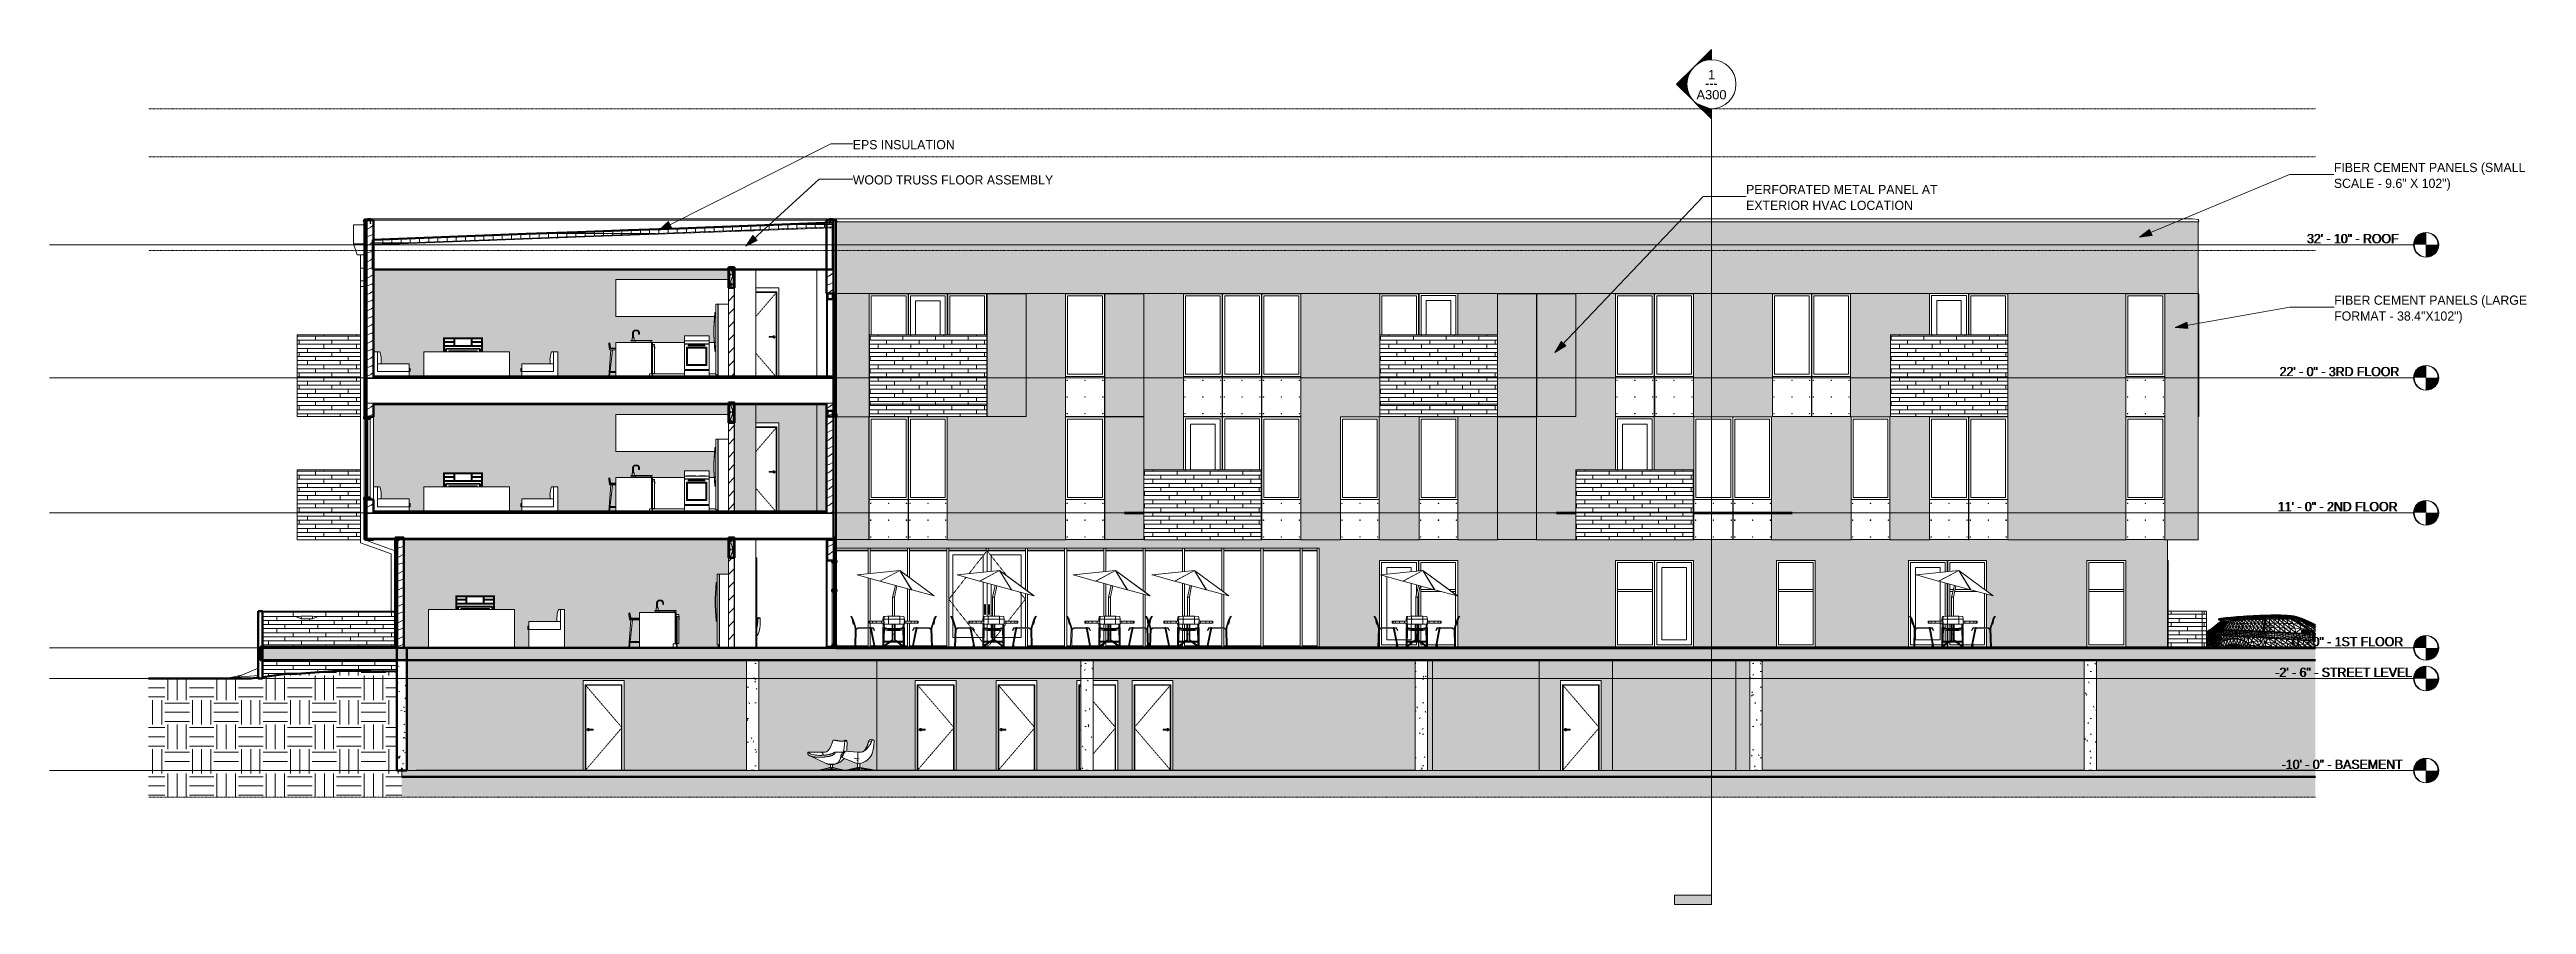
# Model space of a CAD drawing. Header units: inches. Extents: x -4169 to 885, y -251 to 585.
# Drawn here: x -4169 to -1747, y -251 to 585 of the extents above; entities that cross this region are included whole.
import ezdxf

# ---------------------------------------------------------------- set-up
doc = ezdxf.new("R2010")
doc.units = ezdxf.units.IN
doc.header["$MEASUREMENT"] = 0
for name, pattern in [('Aligning Line 1_8_', [0.25, 0.125, -0.125]), ('Dash 1_16_', [0.125, 0.0625, -0.0625]), ('Grid Line 1_2_', [0.875, 0.5, -0.125, 0.125, -0.125])]:
    doc.linetypes.add(name, pattern=pattern)
for name, color, linetype, lineweight in [('0-1', 7, 'Continuous', 5), ('0-2', 165, 'Continuous', 5), ('0-3', 7, 'Continuous', 9), ('0-4', 10, 'Continuous', 13), ('A-AREA-1', 32, 'Continuous', 70), ('A-AREA-PATT-1', 41, 'Continuous', 9), ('A-DOOR', 31, 'Continuous', 13), ('A-DOOR-1', 7, 'Dash 1_16_', 9), ('A-DOOR-2', 7, 'Continuous', 9), ('A-DOOR-3', 31, 'Continuous', 9), ('A-DOOR-4', 31, 'Dash 1_16_', 9), ('A-DOOR-FRAM', 31, 'Continuous', 9), ('A-DOOR-FRAM-1', 7, 'Continuous', 9), ('A-DOOR-FRAM-2', 50, 'Continuous', 20), ('A-FLOR', 192, 'Continuous', 13), ('A-FLOR-1', 192, 'Continuous', 50), ('A-FLOR-LEVL', 51, 'Continuous', 9), ('A-FLOR-LEVL-1', 51, 'Grid Line 1_2_', 9), ('A-FLOR-LEVL-2', 147, 'Continuous', 9), ('A-FLOR-MCUT', 51, 'Continuous', 13), ('A-FLOR-PATT-1', 8, 'Continuous', 9), ('A-GENM', 5, 'Continuous', 9), ('A-GENM-1', 7, 'Continuous', 9), ('A-GENM-2', 5, 'Continuous', 50), ('A-GLAZ-CURT', 52, 'Continuous', 9), ('A-GLAZ-CWMG', 51, 'Continuous', 9), ('A-GLAZ-CWMG-1', 7, 'Continuous', 9), ('A-GLAZ-CWMG-2', 51, 'Continuous', 50), ('A-ROOF', 132, 'Continuous', 13), ('A-ROOF-1', 132, 'Continuous', 50), ('A-ROOF-PATT-1', 132, 'Continuous', 9), ('A-WALL', 113, 'Continuous', 13), ('A-WALL-1', 10, 'Continuous', 13), ('A-WALL-2', 113, 'Continuous', 50), ('A-WALL-PATT-1', 253, 'Continuous', 9), ('A-WALL-PATT-2', 7, 'Continuous', 9), ('A-WALL-PATT-3', 111, 'Continuous', 9), ('C-BLDG-PADS-1', 253, 'Continuous', 9), ('C-BLDG-PADS-2', 10, 'Continuous', 13), ('C-BLDG-PADS-3', 7, 'Continuous', 9), ('C-TOPO', 7, 'Continuous', 9), ('C-TOPO-1', 250, 'Continuous', 50), ('G-ANNO-SYMB', 111, 'Aligning Line 1_8_', 9), ('G-ANNO-SYMB-1', 147, 'Aligning Line 1_8_', 9), ('G-ANNO-SYMB-2', 111, 'Continuous', 9), ('G-ANNO-TEXT', 231, 'Continuous', 9), ('G-IMPT', 8, 'Continuous', 9), ('I-FURN', 30, 'Continuous', 9), ('I-FURN-1', 7, 'Continuous', 9), ('I-WALL-1', 10, 'Continuous', 13), ('I-WALL-2', 250, 'Continuous', 50), ('L-SITE', 91, 'Continuous', 9), ('P-SANR-FIXT-1', 7, 'Continuous', 9), ('Q-CASE-1', 7, 'Continuous', 9), ('Q-SPCQ-1', 7, 'Continuous', 9), ('S-COLS', 52, 'Continuous', 9), ('S-FNDN-1', 32, 'Continuous', 50)]:
    doc.layers.add(name, color=color, linetype=linetype, lineweight=lineweight)
doc.layers.add('A-AREA-PATT-2', color=254, linetype='Continuous', lineweight=9, transparency=1)
doc.layers.add('A-AREA-PATT-3', color=7, linetype='Continuous', lineweight=9, transparency=1)
doc.styles.add('Arial', font='arial.ttf', dxfattribs={"height": 9})
doc.styles.add('Century Gothic', font='ufonts.com_century-gothic.ttf', dxfattribs={"height": 9})
pattern_1 = [(0, (0, 0), (24, 24), [24, -24]), (0, (0, 9), (24, 24), [24, -24]), (0, (0, 18), (24, 24), [24, -24]), (90, (3, 21), (-24, 24), [24, -24]), (90, (12, 21), (-24, 24), [24, -24]), (90, (21, 21), (-24, 24), [24, -24])]
pattern_2 = [(50, (0, 0), (27.5427, -2.40992), [2.88, -31.68]), (355, (0, 0), (-5.32784, 28.88427), [2.304, -25.344]), (100.451, (2.295, -0.2), (22.21532, 26.47393), [2.448, -26.924]), (46.184, (0, 7.68), (40.98187, -6.35642), [4.32, -47.52]), (96.636, (3.415, 7.15), (35.89075, 37.4062), [3.671, -40.386]), (351.184, (0, 7.68), (35.89097, 37.4062), [3.456, -38.016]), (21, (3.84, 5.76), (22.92104, -15.46073), [2.88, -31.68]), (326, (3.84, 5.76), (9.34353, 27.84574), [2.304, -25.344]), (71.451, (5.75, 4.472), (32.26477, 12.38442), [2.448, -26.924]), (37.5, (0, 0), (0.466855, 12.782707), [1.267, -23.77, 1.267, -24.461, -25.44]), (37.5, (0, 0), (0.466855, 12.782707), [-50.765, 1.267, -24.173]), (7.5, (0, 0), (10.10159, 15.14509), [1.267, -13.402, 1.267, -23.194, -9.696]), (7.5, (0, 0), (10.10159, 15.14509), [-39.13, 1.267, -8.429]), (327.5, (-8.563, 0), (20.49916, -0.86578), [1.267, -8.333, 1.267, -28.685, -39.744]), (327.5, (-8.563, 0), (20.49916, -0.86578), [-39.552, 1.267, -38.477]), (317.5, (-12.403, 0), (22.39478, 3.84429), [1.267, -11.213, 1.267, -18.624, -28.224]), (317.5, (-12.403, 0), (22.39478, 3.84429), [-32.371, 1.267, -26.957])]
pattern_3 = [(161.57, (0.48, 0.48), (-3.83995378, -1.544e-05), [0, -27.322, 3.034, 0]), (18.43, (-0.48, 0.48), (-3.83995378, 1.544e-05), [0, -27.322, 3.034, 0]), (108.43, (0.48, 0.48), (1.919622, -9.6005246), [9.106, -21.25]), (71.57, (-0.48, 0.48), (1.919622, 9.6005246), [9.106, -21.25])]
pattern_4 = [(0, (0, 0), (30.72, 7.68), [1.267, -21.773, 1.267, -21.773, -122.88]), (0, (0, 0), (30.72, 7.68), [-46.08, 1.267, -44.813, 1.267, -21.773, -53.76]), (0, (0, 0), (30.72, 7.68), [-115.2, 1.267, -14.093, 1.267, -37.133]), (120, (11.52, 3.84), (-22.011075, 22.7643), [1.267, -21.773, 1.267, -21.773, -122.88]), (120, (11.52, 3.84), (-22.011075, 22.7643), [-46.08, 1.267, -44.813, 1.267, -21.773, -53.76]), (120, (11.52, 3.84), (-22.011075, 22.7643), [-115.2, 1.267, -14.093, 1.267, -37.133]), (240, (15.36, 19.2), (-8.708925, -30.4443), [1.267, -21.773, 1.267, -21.773, -122.88]), (240, (15.36, 19.2), (-8.708925, -30.4443), [-46.08, 1.267, -44.813, 1.267, -21.773, -53.76]), (240, (15.36, 19.2), (-8.708925, -30.4443), [-115.2, 1.267, -14.093, 1.267, -37.133])]
pattern_5 = [(45, (0, 0), (-6.36396, 6.36396), [])]
pattern_6 = [(0, (0, 0), (0, 4.798), []), (315, (0, 0), (4.7984266, 0), [6.786, -6.786]), (45, (0, 0), (4.7984266, 0), [6.786, -6.786])]
pattern_7 = [(216.87, (6.397, 15.994), (47.9809429, 31.9870857), [7.997, -71.971]), (206.565, (15.994, 11.196), (-15.993714, -15.994133), [17.881, -17.881]), (198.435, (15.994, 3.199), (-31.9867405, -15.99388), [10.115, -40.461])]
pattern_8 = [(0, (-3254.449, 264.8), (0, 4), []), (90, (-3254.449, 264.8), (-8, 8), [4, -28]), (90, (-3238.449, 268.8), (-8, 8), [4, -28])]
pattern_9 = [(0, (-2755.249, 264.8), (0, 4), []), (90, (-2755.249, 264.8), (-8, 8), [4, -28]), (90, (-2739.249, 268.8), (-8, 8), [4, -28])]
pattern_10 = [(0, (-3826.511, -29.2), (0, 4), []), (90, (-3826.511, -29.2), (-8, 8), [4, -28]), (90, (-3810.511, -25.2), (-8, 8), [4, -28])]
pattern_11 = [(0, (-2986.024, 132.8), (0, 4), []), (90, (-2986.024, 132.8), (-8, 8), [4, -28]), (90, (-2970.024, 136.8), (-8, 8), [4, -28])]
pattern_12 = [(0, (-2563.624, 132.8), (0, 4), []), (90, (-2563.624, 132.8), (-8, 8), [4, -28]), (90, (-2547.624, 136.8), (-8, 8), [4, -28])]
pattern_13 = [(0, (-2256.049, 264.8), (0, 4), []), (90, (-2256.049, 264.8), (-8, 8), [4, -28]), (90, (-2240.049, 268.8), (-8, 8), [4, -28])]

msp = doc.modelspace()

# ---------------------------------------------------------------- texts
at = {"layer": 'A-FLOR-LEVL', "char_height": 9, "attachment_point": 1, "style": 'Century Gothic'}
for s, insert, width in [('32\' - 10" - ROOF', (-1961.8, 404.6), 112.716), ('22\' - 0" - 3RD FLOOR', (-1988.5, 274.6), 145.137), ('11\' - 0" - 2ND FLOOR', (-1990.3, 142.6), 147.258), ('0\' - 0" - 1ST FLOOR', (-1976, 10.6), 129.987), ('-2\' - 6" - STREET LEVEL', (-1992.8, -19.4), 150.288), ('-10\' - 0" - BASEMENT', (-1986.5, -109.4), 142.713)]:
    msp.add_mtext(s, dxfattribs=dict(at, insert=insert, width=width))
at = {"layer": 'G-ANNO-SYMB-2', "char_height": 9, "attachment_point": 1}
for s, insert, width, style in [('1', (-2547.1, 564.9), 8.484, 'Arial'), ('A300', (-2558.4, 545.2), 35.754, 'Arial'), ('---', (-2549.8, 556.4), 15.453, 'Century Gothic')]:
    msp.add_mtext(s, dxfattribs=dict(at, insert=insert, width=width, style=style))
at = {"layer": 'G-ANNO-TEXT', "char_height": 9, "attachment_point": 1, "style": 'Century Gothic'}
for s, insert, width in [('EPS INSULATION', (-3383.3, 496.4), 117.261), ('WOOD TRUSS FLOOR ASSEMBLY', (-3383.3, 462), 233.613), ('FIBER CEMENT PANELS (SMALL', (-1935.2, 474.1), 221.19), ('PERFORATED METAL PANEL AT', (-2509.9, 452.6), 220.584), ('EXTERIOR HVAC LOCATION', (-2509.9, 437.1), 202.707), ('SCALE - 9.6" X 102")', (-1935.2, 458.6), 139.986), ('FIBER CEMENT PANELS (LARGE', (-1934.9, 344.4), 222.402), ('FORMAT - 38.4"X102")', (-1934.9, 328.9), 156.348)]:
    msp.add_mtext(s, dxfattribs=dict(at, insert=insert, width=width))

# ---------------------------------------------------------------- blocks, each defined once
blk = doc.blocks.new('Level - Level Head - Circle-V66-BUILDING ELEVATION - COURTYARD - LOOKING EAST')
at = {"layer": 'A-FLOR-LEVL'}
h = blk.add_hatch(color=256, dxfattribs=at)
edge = h.paths.add_edge_path(flags=0)
edge.add_line((-1844.7, 0), (-1856.7, 0))
edge.add_arc((-1844.7, 0), 12, 90, 180, ccw=False)
edge.add_line((-1844.7, 12), (-1844.7, 0))
h = blk.add_hatch(color=256, dxfattribs=at)
edge = h.paths.add_edge_path(flags=0)
edge.add_line((-1844.7, -12), (-1844.7, 0))
edge.add_line((-1844.7, 0), (-1832.7, 0))
edge.add_arc((-1844.7, 0), 12, 270, 360, ccw=False)
at = {"layer": 'A-FLOR-LEVL-2'}
blk.add_circle((-1844.7, 0), 12, dxfattribs=at)
blk = doc.blocks.new('CTR - 2nd Phase_rvt-1-BUILDING ELEVATION - COURTYARD - LOOKING EAST')
at = {"layer": 'A-FLOR-LEVL-1'}
for p, q in [((-4168.7, 394), (-1856.7, 394)), ((-4168.7, 264), (-1856.7, 264)), ((-4168.7, 132), (-1856.7, 132)), ((-4168.7, 0), (-1856.7, 0)), ((-4168.7, -30), (-1856.7, -30)), ((-4168.7, -120), (-1856.7, -120))]:
    blk.add_line(p, q, dxfattribs=at)
at = {"layer": 'G-ANNO-SYMB-1'}
for p, q in [((-1953.3, 527), (-4072, 527)), ((-1953.3, 388.6), (-4072, 388.6))]:
    blk.add_line(p, q, dxfattribs=at)
at = {"layer": '0-2'}
for p in [(0, 394), (0, 264), (0, 132), (0, 0), (0, -30), (0, -120)]:
    blk.add_blockref('Level - Level Head - Circle-V66-BUILDING ELEVATION - COURTYARD - LOOKING EAST', p, dxfattribs=at)
at = {"layer": 'A-FLOR-LEVL', "char_height": 9, "attachment_point": 1, "style": 'Century Gothic'}
for s, insert, width in [('32\' - 10" - ROOF', (-1961, 404.6), 112.716), ('22\' - 0" - 3RD FLOOR', (-1987.8, 274.6), 145.137), ('11\' - 0" - 2ND FLOOR', (-1989.5, 142.6), 147.258), ('0\' - 0" - 1ST FLOOR', (-1975.3, 10.6), 129.987), ('-2\' - 6" - STREET LEVEL', (-1992, -19.4), 150.288), ('-10\' - 0" - BASEMENT', (-1985.8, -109.4), 142.713)]:
    blk.add_mtext(s, dxfattribs=dict(at, insert=insert, width=width))
blk = doc.blocks.new('Refrigerator_-_Side-by-Side_6047 - 36_ X 30_-345559-BUILDING ELEVATION - COURTYARD - LOOKING EAST')
at = {"layer": 'Q-SPCQ-1'}
for p, q in [((-3516.9, 64), (-3518, 48.3)), ((-3517.7, 48.3), (-3516.6, 63.8)), ((-3516, 64), (-3516.9, 64)), ((-3516.6, 63.8), (-3516, 63.8)), ((-3516, 2.9), (-3516, 72)), ((-3516, 72), (-3514, 72)), ((-3514, 72), (-3514, 2.9)), ((-3513.7, 72), (-3513.7, 0)), ((-3504.9, 72), (-3513.7, 72)), ((-3518, 48.3), (-3518, 41.9)), ((-3518, 41.9), (-3516.9, 26.2)), ((-3517.7, 41.9), (-3517.7, 48.3)), ((-3516.6, 26.5), (-3517.7, 41.9)), ((-3516.9, 26.2), (-3516, 26.2)), ((-3516, 26.5), (-3516.6, 26.5)), ((-3514, 2.9), (-3516, 2.9)), ((-3515, 2.9), (-3515, 0.4)), ((-3514, 2.9), (-3515, 2.9)), ((-3515, 0.4), (-3514, 0.4)), ((-3514, 0.4), (-3514, 2.9))]:
    blk.add_line(p, q, dxfattribs=at)
blk = doc.blocks.new('Sink Kitchen-Single - 30_ x 21_-366345-BUILDING ELEVATION - COURTYARD - LOOKING EAST')
at = {"layer": 'P-SANR-FIXT-1'}
for p, q in [((-3577, 36.5), (-3556, 36.5)), ((-3577, 36), (-3577, 36.5)), ((-3556, 36), (-3577, 36)), ((-3575.7, 39), (-3575.7, 36.5)), ((-3575.7, 39), (-3575.7, 36.5)), ((-3575.7, 39), (-3574.7, 39)), ((-3575.7, 39), (-3575.7, 39)), ((-3575.1, 43.9), (-3575.1, 39)), ((-3574.7, 39), (-3573.7, 39)), ((-3574.3, 39), (-3574.3, 43.9)), ((-3573.7, 36.5), (-3573.7, 39)), ((-3573.7, 36.5), (-3573.7, 39)), ((-3573.7, 39), (-3573.7, 39)), ((-3572.7, 36), (-3572.7, 34.5)), ((-3571.3, 46.7), (-3572.2, 46.7)), ((-3572.2, 46), (-3571.3, 46)), ((-3569.2, 43.9), (-3569.2, 42.5)), ((-3568.5, 42.5), (-3569.2, 42.5)), ((-3568.5, 42.5), (-3568.5, 43.9)), ((-3557.2, 34.5), (-3557.2, 36)), ((-3556, 36), (-3556, 36.5))]:
    blk.add_line(p, q, dxfattribs=at)
at = {"layer": 'P-SANR-FIXT-1', "flags": 128}
for points in [[(-3572.2, 46.7), (-3572.3, 46.7), (-3572.5, 46.7), (-3572.6, 46.7), (-3572.7, 46.7), (-3572.8, 46.7), (-3572.9, 46.7), (-3573, 46.6), (-3573.1, 46.6), (-3573.2, 46.6), (-3573.3, 46.5), (-3573.4, 46.5), (-3573.6, 46.4), (-3573.7, 46.4), (-3573.8, 46.3), (-3573.8, 46.2), (-3573.9, 46.2), (-3574, 46.1), (-3574.1, 46), (-3574.2, 46), (-3574.3, 45.9), (-3574.4, 45.8), (-3574.4, 45.7), (-3574.5, 45.6), (-3574.6, 45.5), (-3574.6, 45.4), (-3574.7, 45.3), (-3574.8, 45.2), (-3574.8, 45.1), (-3574.9, 45), (-3574.9, 44.9), (-3574.9, 44.8), (-3575, 44.7), (-3575, 44.6), (-3575, 44.5), (-3575.1, 44.4), (-3575.1, 44.2), (-3575.1, 44.1), (-3575.1, 44), (-3575.1, 43.9), (-3575.1, 43.9)], [(-3574.3, 43.9), (-3574.3, 44), (-3574.3, 44), (-3574.3, 44.1), (-3574.3, 44.2), (-3574.3, 44.3), (-3574.3, 44.4), (-3574.3, 44.5), (-3574.2, 44.5), (-3574.2, 44.6), (-3574.2, 44.7), (-3574.1, 44.8), (-3574.1, 44.9), (-3574.1, 44.9), (-3574, 45), (-3574, 45.1), (-3573.9, 45.1), (-3573.9, 45.2), (-3573.8, 45.3), (-3573.8, 45.3), (-3573.7, 45.4), (-3573.6, 45.5), (-3573.6, 45.5), (-3573.5, 45.6), (-3573.4, 45.6), (-3573.4, 45.7), (-3573.3, 45.7), (-3573.2, 45.7), (-3573.1, 45.8), (-3573.1, 45.8), (-3573, 45.9), (-3572.9, 45.9), (-3572.8, 45.9), (-3572.8, 45.9), (-3572.7, 46), (-3572.6, 46), (-3572.5, 46), (-3572.4, 46), (-3572.3, 46), (-3572.2, 46), (-3572.2, 46)], [(-3568.5, 43.9), (-3568.5, 44), (-3568.5, 44.1), (-3568.5, 44.2), (-3568.5, 44.3), (-3568.5, 44.4), (-3568.6, 44.6), (-3568.6, 44.7), (-3568.6, 44.8), (-3568.7, 44.9), (-3568.7, 45), (-3568.7, 45.1), (-3568.8, 45.2), (-3568.9, 45.3), (-3568.9, 45.4), (-3569, 45.5), (-3569, 45.6), (-3569.1, 45.7), (-3569.2, 45.8), (-3569.3, 45.9), (-3569.3, 45.9), (-3569.4, 46), (-3569.5, 46.1), (-3569.6, 46.2), (-3569.7, 46.2), (-3569.8, 46.3), (-3569.9, 46.4), (-3570, 46.4), (-3570.1, 46.5), (-3570.2, 46.5), (-3570.3, 46.6), (-3570.4, 46.6), (-3570.5, 46.6), (-3570.6, 46.7), (-3570.7, 46.7), (-3570.9, 46.7), (-3571, 46.7), (-3571.1, 46.7), (-3571.2, 46.7), (-3571.3, 46.7), (-3571.3, 46.7)], [(-3571.3, 46), (-3571.3, 46), (-3571.2, 46), (-3571.1, 46), (-3571, 46), (-3570.9, 46), (-3570.8, 45.9), (-3570.8, 45.9), (-3570.7, 45.9), (-3570.6, 45.9), (-3570.5, 45.8), (-3570.4, 45.8), (-3570.4, 45.8), (-3570.3, 45.7), (-3570.2, 45.7), (-3570.1, 45.6), (-3570.1, 45.6), (-3570, 45.5), (-3569.9, 45.5), (-3569.9, 45.4), (-3569.8, 45.4), (-3569.8, 45.3), (-3569.7, 45.2), (-3569.7, 45.2), (-3569.6, 45.1), (-3569.6, 45), (-3569.5, 45), (-3569.5, 44.9), (-3569.4, 44.8), (-3569.4, 44.7), (-3569.4, 44.6), (-3569.3, 44.6), (-3569.3, 44.5), (-3569.3, 44.4), (-3569.3, 44.3), (-3569.3, 44.2), (-3569.2, 44.2), (-3569.2, 44.1), (-3569.2, 44), (-3569.2, 43.9), (-3569.2, 43.9)]]:
    blk.add_lwpolyline(points, dxfattribs=at)
blk = doc.blocks.new('Dishwasher_15404 - 34_ counter-547918-BUILDING ELEVATION - COURTYARD - LOOKING EAST')
at = {"layer": 'Q-SPCQ-1'}
for p, q in [((-3556, 32.5), (-3553.7, 32.5)), ((-3556, 30.8), (-3555.3, 30.8)), ((-3553.7, 30.8), (-3556, 30.8)), ((-3555.1, 4.3), (-3555.1, 30.8)), ((-3555.1, 30.8), (-3553.7, 30.8)), ((-3555.1, 4.3), (-3555.1, 30.8)), ((-3553.7, 32.5), (-3553.5, 32.5)), ((-3553.5, 30.8), (-3553.7, 30.8)), ((-3553.7, 30.8), (-3553.5, 30.8)), ((-3553.5, 30.8), (-3553.5, 32.5)), ((-3553.5, 30.8), (-3553.2, 30.8)), ((-3553.5, 4.3), (-3553.5, 30.8)), ((-3553.5, 27.3), (-3553.2, 27.3)), ((-3553.2, 30.8), (-3553.2, 28.1)), ((-3553, 30.2), (-3553.2, 30.2)), ((-3553.2, 28.2), (-3553, 28.2)), ((-3553.2, 28.1), (-3553.2, 27.3)), ((-3553, 30.2), (-3553, 28.2)), ((-3555.1, 3.9), (-3559, 3.9)), ((-3559, 3.9), (-3556.7, 3.9)), ((-3555.3, 4.3), (-3556, 4.3)), ((-3556, 4.3), (-3555.1, 4.3)), ((-3555.6, 3.4), (-3555.6, 3.6)), ((-3555.6, 3.6), (-3555.1, 3.6)), ((-3555.1, 3.4), (-3555.6, 3.4)), ((-3555.6, 3), (-3555.6, 3.2)), ((-3555.6, 3.2), (-3555.1, 3.2)), ((-3555.1, 3), (-3555.6, 3)), ((-3555.6, 2.6), (-3555.6, 2.8)), ((-3555.6, 2.8), (-3555.1, 2.8)), ((-3555.1, 2.6), (-3555.6, 2.6)), ((-3555.6, 2.2), (-3555.6, 2.4)), ((-3555.6, 2.4), (-3555.1, 2.4)), ((-3555.1, 2.2), (-3555.6, 2.2)), ((-3555.6, 1.8), (-3555.6, 2)), ((-3555.6, 2), (-3555.1, 2)), ((-3555.1, 1.8), (-3555.6, 1.8)), ((-3555.6, 1.4), (-3555.6, 1.6)), ((-3555.6, 1.6), (-3555.1, 1.6)), ((-3555.1, 1.4), (-3555.6, 1.4)), ((-3555.6, 1), (-3555.6, 1.2)), ((-3555.6, 1.2), (-3555.1, 1.2)), ((-3555.1, 1), (-3555.6, 1)), ((-3555.6, 0.6), (-3555.6, 0.8)), ((-3555.6, 0.8), (-3555.1, 0.8)), ((-3555.1, 0.6), (-3555.6, 0.6)), ((-3555.1, 3.6), (-3555.2, 3.6)), ((-3555.2, 3.4), (-3555.1, 3.4)), ((-3555.1, 3.2), (-3555.2, 3.2)), ((-3555.2, 3), (-3555.1, 3)), ((-3555.1, 2.8), (-3555.2, 2.8)), ((-3555.2, 2.6), (-3555.1, 2.6)), ((-3555.1, 2.4), (-3555.2, 2.4)), ((-3555.2, 2.2), (-3555.1, 2.2)), ((-3555.1, 2), (-3555.2, 2)), ((-3555.2, 1.8), (-3555.1, 1.8)), ((-3555.1, 1.6), (-3555.2, 1.6)), ((-3555.2, 1.4), (-3555.1, 1.4)), ((-3555.1, 1.2), (-3555.2, 1.2)), ((-3555.2, 1), (-3555.1, 1)), ((-3555.1, 0.8), (-3555.2, 0.8)), ((-3553.7, 4.3), (-3555.1, 4.3)), ((-3555.1, 3.9), (-3555.1, 4.3)), ((-3555.1, 3.6), (-3555.1, 3.9)), ((-3555.1, 3.2), (-3555.1, 3.4)), ((-3555.1, 2.8), (-3555.1, 3)), ((-3555.1, 2.4), (-3555.1, 2.6)), ((-3555.1, 2), (-3555.1, 2.2)), ((-3555.1, 1.6), (-3555.1, 1.8)), ((-3555.1, 1.2), (-3555.1, 1.4)), ((-3555.1, 0.8), (-3555.1, 1)), ((-3555.1, 0), (-3555.1, 0.6)), ((-3553.5, 4.3), (-3553.7, 4.3))]:
    blk.add_line(p, q, dxfattribs=at)
blk = doc.blocks.new('Entertainment_Center_14771 - Entertainment_Center_14771-1372851-BUILDING ELEVATION - COURTYARD - LOOKING EAST')
at = {"layer": 'I-FURN-1'}
for p, q in [((-3771.6, 51), (-3733.6, 51)), ((-3771.6, 51), (-3771.6, 50)), ((-3733.6, 50), (-3771.6, 50)), ((-3771.6, 50), (-3770.6, 50)), ((-3771.6, 50), (-3771.6, 37.5)), ((-3770.6, 50), (-3770.6, 37.5)), ((-3761.6, 43.7), (-3761.6, 50)), ((-3760.6, 50), (-3761.6, 50)), ((-3760.6, 50), (-3760.6, 43.7)), ((-3744.6, 43.7), (-3744.6, 50)), ((-3743.6, 50), (-3744.6, 50)), ((-3743.6, 50), (-3743.6, 43.7)), ((-3734.6, 50), (-3733.6, 50)), ((-3734.6, 50), (-3734.6, 37.5)), ((-3733.6, 51), (-3733.6, 50)), ((-3733.6, 50), (-3733.6, 37.5)), ((-3770.6, 47.5), (-3761.6, 47.5)), ((-3761.6, 46.5), (-3770.6, 46.5)), ((-3770.6, 43.7), (-3734.6, 43.7)), ((-3770.6, 43.7), (-3770.6, 42.7)), ((-3734.6, 42.7), (-3770.6, 42.7)), ((-3769.7, 40.1), (-3769.7, 37.5)), ((-3736.2, 40.7), (-3769.1, 40.7)), ((-3768.9, 39.9), (-3768.9, 37.5)), ((-3736.4, 39.9), (-3768.9, 39.9)), ((-3766.5, 37.5), (-3766.5, 38.4)), ((-3766.5, 38.4), (-3738.7, 38.4)), ((-3761.6, 43.7), (-3760.6, 43.7)), ((-3744.6, 43.7), (-3743.6, 43.7)), ((-3743.6, 47.5), (-3734.6, 47.5)), ((-3734.6, 46.5), (-3743.6, 46.5)), ((-3738.7, 38.4), (-3738.7, 37.5)), ((-3736.4, 37.5), (-3736.4, 39.9)), ((-3735.6, 37.5), (-3735.6, 40.1)), ((-3734.6, 43.7), (-3734.6, 42.7))]:
    blk.add_line(p, q, dxfattribs=at)
for centre, start, end in [((-3769.1, 40.1), 90, 180), ((-3736.2, 40.1), 0, 90)]:
    blk.add_arc(centre, 0.591, start, end, dxfattribs=at)
blk = doc.blocks.new('Couch-Both_Arms-Generic - 1-1372852-BUILDING ELEVATION - COURTYARD - LOOKING EAST')
at = {"layer": 'I-FURN-1'}
for p, q in [((-3798.1, 37.5), (-3714.1, 37.5)), ((-3798.1, 0), (-3798.1, 37.5)), ((-3714.1, 37.5), (-3714.1, 0))]:
    blk.add_line(p, q, dxfattribs=at)
blk = doc.blocks.new('Couch-Both_Arms-Generic - 2-1352635-BUILDING ELEVATION - COURTYARD - LOOKING EAST')
at = {"layer": 'I-FURN'}
for p, q in [((-3669.1, 25.7), (-3700.1, 25.7)), ((-3700.1, 25.7), (-3700.1, 18)), ((-3672.6, 29.4), (-3672.6, 29.1)), ((-3669.1, 37.5), (-3671.1, 37.5)), ((-3669.1, 25.7), (-3669.1, 37.5)), ((-3669.1, 18), (-3669.1, 25.7)), ((-3701.1, 18), (-3701.1, 21)), ((-3700.1, 18), (-3701.1, 18)), ((-3700.1, 18), (-3669.1, 18))]:
    blk.add_line(p, q, dxfattribs=at)
for centre, radius, start, end in [((-3649.8, 29.4), 22.8, 159.0802, 180), ((-3625.1, 29.1), 47.5, 180, 184.0748), ((-3685.2, -62.3), 84.8, 100.111, 100.7955)]:
    blk.add_arc(centre, radius, start, end, dxfattribs=at)
at = {"layer": 'I-FURN-1'}
for p, q in [((-3669.1, 37.5), (-3665.1, 37.5)), ((-3665.1, 37.5), (-3665.1, 0)), ((-3700.1, 0), (-3700.1, 18))]:
    blk.add_line(p, q, dxfattribs=at)
blk = doc.blocks.new('Bar_Stool_6722_1_ - Bar_Stool_6722_1_-1229311-BUILDING ELEVATION - COURTYARD - LOOKING EAST')
at = {"layer": 'I-FURN-1'}
for p, q in [((-3602.4, 34), (-3602.4, 33.7)), ((-3602.4, 33.7), (-3602.3, 32.9)), ((-3602.4, 32.8), (-3601.4, 33)), ((-3601.5, 27.5), (-3602.4, 32.8)), ((-3600.2, 27.5), (-3602.4, 0)), ((-3601.7, 0), (-3598.8, 27.5)), ((-3601.5, 27.5), (-3592, 27.5)), ((-3601.4, 33), (-3600.6, 28.5)), ((-3600.5, 29.8), (-3601.2, 34)), ((-3600.8, 29.6), (-3600.7, 29.6)), ((-3600.7, 29.6), (-3600.5, 29.8)), ((-3600.4, 29), (-3600.7, 28.9)), ((-3600.7, 28.9), (-3600.7, 28.7)), ((-3592, 28.5), (-3600.6, 28.5)), ((-3592, 29), (-3600.4, 29)), ((-3598.8, 27.5), (-3600.2, 27.5)), ((-3602, 6.2), (-3602, 7.2)), ((-3602, 7.2), (-3601.9, 7.2)), ((-3601, 6.2), (-3601.1, 5.2)), ((-3601.1, 5.2), (-3592, 5.2)), ((-3592, 6.2), (-3601, 6.2))]:
    blk.add_line(p, q, dxfattribs=at)
blk.add_arc((-3601.8, 32.6), 1.51, 65.6531, 114.3469, dxfattribs=at)
blk = doc.blocks.new('OD_CW_Base Cabinet - OD_CW_Base Cabinet-1917975-BUILDING ELEVATION - COURTYARD - LOOKING EAST')
at = {"layer": 'Q-CASE-1'}
for p, q in [((-3557, 34.5), (-3592, 34.5)), ((-3592, 34.5), (-3592, 0)), ((-3556, 34.5), (-3557, 34.5)), ((-3557, 34.5), (-3557, 4)), ((-3557, 4), (-3557, 34.5)), ((-3556, 4), (-3556, 34.5)), ((-3559, 0), (-3559, 4)), ((-3559, 4), (-3557, 4)), ((-3557, 4), (-3556, 4))]:
    blk.add_line(p, q, dxfattribs=at)
blk = doc.blocks.new('OD_CW_Base Cabinet - OD_CW_Base Cabinet-1862371-BUILDING ELEVATION - COURTYARD - LOOKING EAST')
at = {"layer": 'Q-CASE-1'}
for p, q in [((-3580, 298.5), (-3615, 298.5)), ((-3615, 298.5), (-3615, 265.4)), ((-3579, 298.5), (-3580, 298.5)), ((-3580, 298.5), (-3580, 268)), ((-3580, 268), (-3580, 298.5)), ((-3579, 268), (-3579, 298.5)), ((-3582, 265.4), (-3582, 268)), ((-3582, 268), (-3580, 268)), ((-3580, 268), (-3579, 268))]:
    blk.add_line(p, q, dxfattribs=at)
blk = doc.blocks.new('Refrigerator_-_Side-by-Side_6047 - 36_ X 30_-V5-BUILDING ELEVATION - COURTYARD - LOOKING EAST')
at = {"layer": 'Q-SPCQ-1'}
for p, q in [((-3518.3, 328), (-3519.3, 312.3)), ((-3519.1, 312.3), (-3518, 327.8)), ((-3517.3, 328), (-3518.3, 328)), ((-3518, 327.8), (-3517.3, 327.8)), ((-3517.3, 266.9), (-3517.3, 336)), ((-3517.3, 336), (-3515.3, 336)), ((-3515.3, 336), (-3515.3, 266.9)), ((-3515.1, 336), (-3515.1, 265.4)), ((-3504.9, 336), (-3515.1, 336)), ((-3519.3, 312.3), (-3519.3, 305.9)), ((-3519.3, 305.9), (-3518.3, 290.2)), ((-3519.1, 305.9), (-3519.1, 312.3)), ((-3518, 290.5), (-3519.1, 305.9)), ((-3518.3, 290.2), (-3517.3, 290.2)), ((-3517.3, 290.5), (-3518, 290.5)), ((-3515.3, 266.9), (-3517.3, 266.9)), ((-3516.3, 266.9), (-3516.3, 265.4)), ((-3515.3, 266.9), (-3516.3, 266.9)), ((-3515.3, 265.4), (-3515.3, 266.9))]:
    blk.add_line(p, q, dxfattribs=at)
blk = doc.blocks.new('Range - 24_ x 24_-1352610-BUILDING ELEVATION - COURTYARD - LOOKING EAST')
at = {"layer": 'Q-SPCQ-1'}
for p, q in [((-3547.9, 300), (-3547.9, 305)), ((-3547.9, 305), (-3523.9, 305)), ((-3523.9, 300), (-3547.9, 300)), ((-3547.9, 300), (-3547.9, 297.3)), ((-3547.9, 297.3), (-3523.9, 297.3)), ((-3523.9, 297), (-3547.9, 297)), ((-3547.9, 297), (-3547.9, 272)), ((-3545.9, 300.2), (-3545.9, 300)), ((-3545.9, 300.2), (-3544.9, 300.2)), ((-3525.9, 294), (-3545.9, 294)), ((-3545.9, 294), (-3545.9, 276)), ((-3544.9, 300.2), (-3544.9, 300)), ((-3544.9, 300.2), (-3537.9, 300.2)), ((-3544.9, 277), (-3544.9, 293)), ((-3544.9, 293), (-3526.9, 293)), ((-3528, 295.9), (-3544.3, 295.9)), ((-3544.3, 295.9), (-3544.3, 295.2)), ((-3544.3, 295.2), (-3528, 295.2)), ((-3537.9, 300), (-3537.9, 300.2)), ((-3537.9, 300.2), (-3536.9, 300.2)), ((-3536.9, 300), (-3536.9, 300.2)), ((-3533.4, 300.2), (-3533.4, 300)), ((-3533.4, 300.2), (-3527.4, 300.2)), ((-3528, 295.2), (-3528, 295.9)), ((-3527.4, 300), (-3527.4, 300.2)), ((-3526.9, 293), (-3526.9, 277)), ((-3525.9, 276), (-3525.9, 294)), ((-3523.9, 305), (-3523.9, 300)), ((-3523.9, 297.3), (-3523.9, 300)), ((-3523.9, 272), (-3523.9, 297)), ((-3547.9, 272), (-3523.9, 272)), ((-3523.9, 271.2), (-3547.9, 271.2)), ((-3547.9, 271.2), (-3547.9, 265.4)), ((-3545.9, 276), (-3525.9, 276)), ((-3526.9, 277), (-3544.9, 277)), ((-3523.9, 265.4), (-3523.9, 271.2))]:
    blk.add_line(p, q, dxfattribs=at)
blk = doc.blocks.new('OD_CW_Base Cabinet - OD_CW_Base Cabinet-1445441-BUILDING ELEVATION - COURTYARD - LOOKING EAST')
at = {"layer": 'Q-CASE-1'}
for p, q in [((-3547.9, 298.5), (-3579, 298.5)), ((-3518.8, 298.5), (-3523.9, 298.5)), ((-3517.3, 298.5), (-3518.6, 298.5)), ((-3515.1, 298.5), (-3515.3, 298.5)), ((-3579, 268), (-3547.9, 268)), ((-3579, 265.4), (-3579, 267.9)), ((-3523.9, 268), (-3517.3, 268)), ((-3515.3, 268), (-3515.1, 268))]:
    blk.add_line(p, q, dxfattribs=at)
blk = doc.blocks.new('Dishwasher_15404 - 34_ counter-V6-BUILDING ELEVATION - COURTYARD - LOOKING EAST')
at = {"layer": 'Q-SPCQ-1'}
for p, q in [((-3579, 296.5), (-3577.5, 296.5)), ((-3577.5, 294.8), (-3579, 294.8)), ((-3579, 294.8), (-3577.5, 294.8)), ((-3577.5, 296.5), (-3577.3, 296.5)), ((-3577.3, 294.8), (-3577.5, 294.8)), ((-3577.5, 294.8), (-3577.3, 294.8)), ((-3577.4, 294.8), (-3577.1, 294.8)), ((-3577.4, 291.3), (-3577.1, 291.3)), ((-3577.3, 294.8), (-3577.3, 296.5)), ((-3577.3, 268.3), (-3577.3, 294.8)), ((-3577.1, 294.8), (-3577.1, 292.1)), ((-3576.8, 294.2), (-3577.1, 294.2)), ((-3577.1, 292.2), (-3576.8, 292.2)), ((-3577.1, 292.1), (-3577.1, 291.3)), ((-3576.8, 294.2), (-3576.8, 292.2)), ((-3579, 267.9), (-3582, 267.9)), ((-3582, 267.9), (-3580.5, 267.9)), ((-3579.5, 267.4), (-3579.5, 267.6)), ((-3579.5, 267.6), (-3579, 267.6)), ((-3579, 267.4), (-3579.5, 267.4)), ((-3579.5, 267), (-3579.5, 267.2)), ((-3579.5, 267.2), (-3579, 267.2)), ((-3579, 267), (-3579.5, 267)), ((-3579.5, 266.6), (-3579.5, 266.8)), ((-3579.5, 266.8), (-3579, 266.8)), ((-3579, 266.6), (-3579.5, 266.6)), ((-3579.5, 266.2), (-3579.5, 266.4)), ((-3579.5, 266.4), (-3579, 266.4)), ((-3577.5, 268.3), (-3579, 268.3)), ((-3579, 267.9), (-3579, 268)), ((-3579, 267.6), (-3579, 267.9)), ((-3579, 267.6), (-3579, 267.6)), ((-3579, 267.2), (-3579, 267.4)), ((-3579, 267.4), (-3579, 267.4)), ((-3579, 267.2), (-3579, 267.2)), ((-3579, 266.8), (-3579, 267)), ((-3579, 267), (-3579, 267)), ((-3579, 266.8), (-3579, 266.8)), ((-3579, 266.4), (-3579, 266.6)), ((-3579, 266.6), (-3579, 266.6)), ((-3579, 266.4), (-3579, 266.4)), ((-3577.3, 268.3), (-3577.5, 268.3)), ((-3579, 266.2), (-3579.5, 266.2)), ((-3579.5, 265.8), (-3579.5, 266)), ((-3579.5, 266), (-3579, 266)), ((-3579, 265.8), (-3579.5, 265.8)), ((-3579.5, 265.4), (-3579.5, 265.6)), ((-3579.5, 265.6), (-3579, 265.6)), ((-3579, 265.4), (-3579.5, 265.4)), ((-3579, 266), (-3579, 266.2)), ((-3579, 266.2), (-3579, 266.2)), ((-3579, 266), (-3579, 266)), ((-3579, 265.6), (-3579, 265.8)), ((-3579, 265.8), (-3579, 265.8)), ((-3579, 265.6), (-3579, 265.6)), ((-3579, 265.4), (-3579, 265.4)), ((-3579, 265.4), (-3579, 265.4))]:
    blk.add_line(p, q, dxfattribs=at)
blk = doc.blocks.new('OD_CW_Upper Cabinet - OD_CW_Upper Cabinet-1916694-BUILDING ELEVATION - COURTYARD - LOOKING EAST')
at = {"layer": 'Q-CASE-1'}
for p, q in [((-3615, 324), (-3615, 360)), ((-3504.9, 360), (-3615, 360)), ((-3615, 324), (-3518.5, 324)), ((-3518.3, 324), (-3517.3, 324)), ((-3515.3, 324), (-3515.1, 324))]:
    blk.add_line(p, q, dxfattribs=at)
blk = doc.blocks.new('Bar_Stool_6722_1_ - Bar_Stool_6722_1_-V7-BUILDING ELEVATION - COURTYARD - LOOKING EAST')
at = {"layer": 'I-FURN-1'}
for p, q in [((-3622, 298), (-3622, 297.7)), ((-3622, 297.7), (-3621.9, 296.9)), ((-3622, 296.8), (-3621.1, 297)), ((-3621.1, 291.5), (-3622, 296.8)), ((-3619.9, 291.5), (-3621.9, 265.4)), ((-3621.2, 265.4), (-3618.4, 291.5)), ((-3621.1, 297), (-3620.3, 292.5)), ((-3621.1, 291.5), (-3615, 291.5)), ((-3620.1, 293.8), (-3620.8, 298)), ((-3620.5, 293.6), (-3620.3, 293.6)), ((-3620.3, 293.6), (-3620.1, 293.8)), ((-3620, 293), (-3620.3, 292.9)), ((-3620.3, 292.9), (-3620.3, 292.7)), ((-3615, 292.5), (-3620.3, 292.5)), ((-3615, 293), (-3620, 293)), ((-3618.4, 291.5), (-3619.9, 291.5)), ((-3621.6, 270.2), (-3621.6, 271.2)), ((-3621.6, 271.2), (-3621.5, 271.2)), ((-3620.6, 270.2), (-3620.7, 269.2)), ((-3620.7, 269.2), (-3615, 269.2)), ((-3615, 270.2), (-3620.6, 270.2))]:
    blk.add_line(p, q, dxfattribs=at)
blk.add_arc((-3621.4, 296.6), 1.51, 65.6531, 114.3469, dxfattribs=at)
blk = doc.blocks.new('Entertainment_Center_14771 - Entertainment_Center_14771-1352616-BUILDING ELEVATION - COURTYARD - LOOKING EAST')
at = {"layer": 'I-FURN-1'}
for p, q in [((-3783.4, 303), (-3745.4, 303)), ((-3783.4, 302), (-3783.4, 303)), ((-3745.4, 302), (-3783.4, 302)), ((-3783.4, 302), (-3782.4, 302)), ((-3783.4, 289.5), (-3783.4, 302)), ((-3782.4, 289.5), (-3782.4, 302)), ((-3782.4, 299.5), (-3773.4, 299.5)), ((-3773.4, 298.5), (-3782.4, 298.5)), ((-3782.4, 295.7), (-3746.4, 295.7)), ((-3782.4, 294.7), (-3782.4, 295.7)), ((-3746.4, 294.7), (-3782.4, 294.7)), ((-3781.5, 292.1), (-3781.5, 289.5)), ((-3748, 292.7), (-3780.9, 292.7)), ((-3748.2, 291.9), (-3780.7, 291.9)), ((-3780.7, 291.9), (-3780.7, 289.5)), ((-3773.4, 295.7), (-3773.4, 302)), ((-3772.4, 302), (-3773.4, 302)), ((-3773.4, 295.7), (-3772.4, 295.7)), ((-3772.4, 302), (-3772.4, 295.7)), ((-3756.4, 295.7), (-3756.4, 302)), ((-3755.4, 302), (-3756.4, 302)), ((-3756.4, 295.7), (-3755.4, 295.7)), ((-3755.4, 302), (-3755.4, 295.7)), ((-3755.4, 299.5), (-3746.4, 299.5)), ((-3746.4, 298.5), (-3755.4, 298.5)), ((-3748.2, 289.5), (-3748.2, 291.9)), ((-3747.4, 289.5), (-3747.4, 292.1)), ((-3746.4, 302), (-3745.4, 302)), ((-3746.4, 289.5), (-3746.4, 302)), ((-3746.4, 294.7), (-3746.4, 295.7)), ((-3745.4, 302), (-3745.4, 303)), ((-3745.4, 289.5), (-3745.4, 302)), ((-3778.3, 290.4), (-3750.5, 290.4)), ((-3778.3, 289.5), (-3778.3, 290.4)), ((-3750.5, 290.4), (-3750.5, 289.5))]:
    blk.add_line(p, q, dxfattribs=at)
for centre, start, end in [((-3780.9, 292.1), 90, 180), ((-3748, 292.1), 0, 90)]:
    blk.add_arc(centre, 0.591, start, end, dxfattribs=at)
blk = doc.blocks.new('Couch-Both_Arms-Generic - 1-1352606-BUILDING ELEVATION - COURTYARD - LOOKING EAST')
at = {"layer": 'I-FURN-1'}
for p, q in [((-3802.9, 289.5), (-3802.9, 265.4)), ((-3718.9, 289.5), (-3802.9, 289.5)), ((-3718.9, 265.4), (-3718.9, 289.5))]:
    blk.add_line(p, q, dxfattribs=at)
blk = doc.blocks.new('Couch-Both_Arms-Generic - 2-1523460-BUILDING ELEVATION - COURTYARD - LOOKING EAST')
at = {"layer": 'I-FURN'}
for p, q in [((-3848, 277.7), (-3848, 289.5)), ((-3848, 289.5), (-3846, 289.5)), ((-3848, 270), (-3848, 277.7)), ((-3848, 277.7), (-3817, 277.7)), ((-3817, 270), (-3848, 270)), ((-3844.5, 281.4), (-3844.5, 281.1)), ((-3817, 277.7), (-3817, 270)), ((-3817, 270), (-3816, 270)), ((-3816, 270), (-3816, 273))]:
    blk.add_line(p, q, dxfattribs=at)
for centre, radius, start, end in [((-3867.2, 281.4), 22.8, 0, 20.9198), ((-3892, 281.1), 47.5, 355.9252, 0), ((-3831.8, 189.7), 84.8, 79.2045, 79.889)]:
    blk.add_arc(centre, radius, start, end, dxfattribs=at)
at = {"layer": 'I-FURN-1'}
for p, q in [((-3848, 289.5), (-3851.8, 289.5)), ((-3817, 265.4), (-3817, 270))]:
    blk.add_line(p, q, dxfattribs=at)
blk = doc.blocks.new('Couch-Both_Arms-Generic - 2-V8-BUILDING ELEVATION - COURTYARD - LOOKING EAST')
at = {"layer": 'I-FURN'}
for p, q in [((-3707.8, 270), (-3707.8, 273)), ((-3706.8, 270), (-3707.8, 270)), ((-3675.8, 277.7), (-3706.8, 277.7)), ((-3706.8, 277.7), (-3706.8, 270)), ((-3706.8, 270), (-3675.8, 270)), ((-3679.3, 281.4), (-3679.3, 281.1)), ((-3675.8, 289.5), (-3677.8, 289.5)), ((-3675.8, 277.7), (-3675.8, 289.5)), ((-3675.8, 270), (-3675.8, 277.7))]:
    blk.add_line(p, q, dxfattribs=at)
for centre, radius, start, end in [((-3692, 189.7), 84.8, 100.111, 100.7955), ((-3656.6, 281.4), 22.8, 159.0802, 180), ((-3631.8, 281.1), 47.5, 180, 184.0748)]:
    blk.add_arc(centre, radius, start, end, dxfattribs=at)
at = {"layer": 'I-FURN-1'}
for p, q in [((-3706.8, 265.4), (-3706.8, 270)), ((-3675.8, 289.5), (-3671.8, 289.5)), ((-3671.8, 289.5), (-3671.8, 265.4))]:
    blk.add_line(p, q, dxfattribs=at)
blk = doc.blocks.new('CTR - 1st Phase - Unit Layouts_rvt-1-BUILDING ELEVATION - COURTYARD - LOOKING EAST')
at = {"layer": '0-3'}
for name, p in [('OD_CW_Upper Cabinet - OD_CW_Upper Cabinet-1916694-BUILDING ELEVATION - COURTYARD - LOOKING EAST', (0, 0)), ('Refrigerator_-_Side-by-Side_6047 - 36_ X 30_-V5-BUILDING ELEVATION - COURTYARD - LOOKING EAST', (0, 0)), ('Entertainment_Center_14771 - Entertainment_Center_14771-1352616-BUILDING ELEVATION - COURTYARD - LOOKING EAST', (0, 0)), ('Bar_Stool_6722_1_ - Bar_Stool_6722_1_-V7-BUILDING ELEVATION - COURTYARD - LOOKING EAST', (0, 0)), ('OD_CW_Base Cabinet - OD_CW_Base Cabinet-1862371-BUILDING ELEVATION - COURTYARD - LOOKING EAST', (0, 0)), ('Sink Kitchen-Single - 30_ x 21_-366345-BUILDING ELEVATION - COURTYARD - LOOKING EAST', (-23.5, 264)), ('Dishwasher_15404 - 34_ counter-V6-BUILDING ELEVATION - COURTYARD - LOOKING EAST', (0, 0)), ('OD_CW_Base Cabinet - OD_CW_Base Cabinet-1445441-BUILDING ELEVATION - COURTYARD - LOOKING EAST', (0, 0)), ('Range - 24_ x 24_-1352610-BUILDING ELEVATION - COURTYARD - LOOKING EAST', (0, 0)), ('Couch-Both_Arms-Generic - 2-1523460-BUILDING ELEVATION - COURTYARD - LOOKING EAST', (0, 0)), ('Couch-Both_Arms-Generic - 1-1352606-BUILDING ELEVATION - COURTYARD - LOOKING EAST', (0, 0)), ('Couch-Both_Arms-Generic - 2-V8-BUILDING ELEVATION - COURTYARD - LOOKING EAST', (0, 0)), ('OD_CW_Upper Cabinet - OD_CW_Upper Cabinet-1916694-BUILDING ELEVATION - COURTYARD - LOOKING EAST', (0, -132)), ('Refrigerator_-_Side-by-Side_6047 - 36_ X 30_-V5-BUILDING ELEVATION - COURTYARD - LOOKING EAST', (0, -132)), ('Entertainment_Center_14771 - Entertainment_Center_14771-1352616-BUILDING ELEVATION - COURTYARD - LOOKING EAST', (0, -132)), ('Sink Kitchen-Single - 30_ x 21_-366345-BUILDING ELEVATION - COURTYARD - LOOKING EAST', (-23.5, 132)), ('Range - 24_ x 24_-1352610-BUILDING ELEVATION - COURTYARD - LOOKING EAST', (0, -132)), ('Couch-Both_Arms-Generic - 2-1523460-BUILDING ELEVATION - COURTYARD - LOOKING EAST', (0, -132)), ('Couch-Both_Arms-Generic - 1-1352606-BUILDING ELEVATION - COURTYARD - LOOKING EAST', (0, -132)), ('Couch-Both_Arms-Generic - 2-V8-BUILDING ELEVATION - COURTYARD - LOOKING EAST', (0, -132)), ('Bar_Stool_6722_1_ - Bar_Stool_6722_1_-V7-BUILDING ELEVATION - COURTYARD - LOOKING EAST', (0, -132)), ('OD_CW_Base Cabinet - OD_CW_Base Cabinet-1862371-BUILDING ELEVATION - COURTYARD - LOOKING EAST', (0, -132)), ('Dishwasher_15404 - 34_ counter-V6-BUILDING ELEVATION - COURTYARD - LOOKING EAST', (0, -132)), ('OD_CW_Base Cabinet - OD_CW_Base Cabinet-1445441-BUILDING ELEVATION - COURTYARD - LOOKING EAST', (0, -132)), ('Entertainment_Center_14771 - Entertainment_Center_14771-1372851-BUILDING ELEVATION - COURTYARD - LOOKING EAST', (0, 0)), ('Refrigerator_-_Side-by-Side_6047 - 36_ X 30_-345559-BUILDING ELEVATION - COURTYARD - LOOKING EAST', (0, 0)), ('Couch-Both_Arms-Generic - 1-1372852-BUILDING ELEVATION - COURTYARD - LOOKING EAST', (0, 0)), ('Couch-Both_Arms-Generic - 2-1352635-BUILDING ELEVATION - COURTYARD - LOOKING EAST', (0, 0)), ('Bar_Stool_6722_1_ - Bar_Stool_6722_1_-1229311-BUILDING ELEVATION - COURTYARD - LOOKING EAST', (0, 0)), ('OD_CW_Base Cabinet - OD_CW_Base Cabinet-1917975-BUILDING ELEVATION - COURTYARD - LOOKING EAST', (0, 0)), ('Sink Kitchen-Single - 30_ x 21_-366345-BUILDING ELEVATION - COURTYARD - LOOKING EAST', (0, 0)), ('Dishwasher_15404 - 34_ counter-547918-BUILDING ELEVATION - COURTYARD - LOOKING EAST', (0, 0))]:
    blk.add_blockref(name, p, dxfattribs=at)
blk = doc.blocks.new('Land_Rover_Evoque_-_SUV_Car_Vehicle_Automobile_13067 - Land Rover EVOQUE_dwg-1230547-BUILDING ELEVATION - COURTYARD - LOOKING EAST')
at = {"layer": 'A-GENM'}
for p, q in [((-2048.5, 23.8), (-2044.9, 26.3)), ((-2044.8, 26.2), (-2048.5, 23.8)), ((-2048.5, 23.8), (-2045.1, 26.1)), ((-2045.1, 26.1), (-2048.5, 23.8)), ((-2048.4, 23.8), (-2044.6, 26.2)), ((-2048.4, 23.8), (-2044.8, 26.2)), ((-2048.2, 23.7), (-2044.6, 26.2)), ((-2048.2, 23.7), (-2044.4, 26)), ((-2048.1, 27.8), (-2047.6, 28.6)), ((-2048.1, 27.8), (-2047.6, 28.6)), ((-2048.1, 27.8), (-2047.5, 28.5)), ((-2048.1, 27.8), (-2047.3, 27.2)), ((-2048.1, 27.8), (-2048.1, 27.8)), ((-2047.2, 27.2), (-2048.1, 27.8)), ((-2048.1, 27.8), (-2048.1, 27.8)), ((-2048, 27.7), (-2048.1, 27.8)), ((-2048.1, 27.8), (-2047.3, 27.2)), ((-2048.1, 27.8), (-2047.2, 27.2)), ((-2047.7, 27.5), (-2048.1, 27.8)), ((-2048, 27.7), (-2048.1, 27.8)), ((-2047.7, 27.5), (-2048.1, 27.8)), ((-2048, 27.7), (-2047.5, 28.5)), ((-2048, 27.7), (-2047.4, 28.5)), ((-2048, 27.7), (-2047.2, 28.5)), ((-2047.2, 27.2), (-2048, 27.7)), ((-2048, 27.7), (-2047.2, 27.2)), ((-2048, 27.7), (-2047.2, 27.2)), ((-2048, 27.7), (-2047.8, 27.6)), ((-2048, 27.7), (-2046.9, 27.1)), ((-2047.9, 23.7), (-2044.4, 26)), ((-2047.9, 23.7), (-2044, 25.9)), ((-2047.8, 27.6), (-2047.2, 28.5)), ((-2047.8, 27.6), (-2046.9, 28.3)), ((-2046.7, 27), (-2047.8, 27.6)), ((-2047.5, 27.5), (-2047.8, 27.6)), ((-2047.8, 27.6), (-2046.9, 27.1)), ((-2047.6, 28.6), (-2040.7, 29.6)), ((-2047.6, 28.6), (-2040.8, 29.6)), ((-2047.6, 28.6), (-2040.7, 29.6)), ((-2047.6, 28.6), (-2047.5, 28.5)), ((-2047.5, 28.5), (-2040.7, 29.6)), ((-2047.5, 28.5), (-2040.7, 29.5)), ((-2047.5, 28.5), (-2047.4, 28.5)), ((-2047.5, 27.5), (-2046.9, 28.3)), ((-2046.7, 27), (-2047.5, 27.5)), ((-2046.5, 27), (-2047.5, 27.5)), ((-2047.5, 27.5), (-2047.3, 27.5)), ((-2047.5, 23.6), (-2044, 25.8)), ((-2043.7, 25.4), (-2047.5, 23.6)), ((-2047.4, 28.5), (-2040.6, 29.5)), ((-2047.4, 28.5), (-2040.7, 29.5)), ((-2047.4, 28.5), (-2047.2, 28.5)), ((-2046.4, 28.6), (-2047.3, 27.5)), ((-2047.3, 27.5), (-2046, 28.5)), ((-2046.7, 28.4), (-2047.3, 27.5)), ((-2047.3, 27.5), (-2046.9, 28.3)), ((-2046.5, 27), (-2047.3, 27.5)), ((-2047.3, 27.5), (-2046.1, 26.8)), ((-2047.3, 27.5), (-2046.8, 27.3)), ((-2047.3, 27.2), (-2047.2, 27.2)), ((-2047.3, 27.2), (-2046.6, 26.8)), ((-2046.6, 26.8), (-2047.3, 27.2)), ((-2046.5, 26.8), (-2047.3, 27.2)), ((-2047.3, 27.2), (-2046.5, 26.8)), ((-2046.8, 27), (-2047.3, 27.2)), ((-2047.2, 27.2), (-2047.3, 27.2)), ((-2047.2, 28.5), (-2046.5, 28.6)), ((-2047.2, 28.5), (-2046.5, 28.6)), ((-2047.2, 28.5), (-2046.9, 28.3)), ((-2047.2, 27.2), (-2046.6, 26.8)), ((-2046.9, 27.1), (-2047.2, 27.2)), ((-2047.2, 27.2), (-2047, 27.1)), ((-2046.9, 27.1), (-2047.2, 27.2)), ((-2047.2, 27.2), (-2046.2, 26.6)), ((-2046.4, 26.8), (-2047.2, 27.2)), ((-2047, 23.3), (-2044.1, 25.2)), ((-2046.7, 28.4), (-2046.9, 28.3)), ((-2046.9, 28.3), (-2046.7, 28.4)), ((-2046.7, 27), (-2046.9, 27.1)), ((-2046.2, 26.7), (-2046.9, 27.1)), ((-2046.9, 27.1), (-2046.4, 26.8)), ((-2046.8, 27.3), (-2046, 28.5)), ((-2046.8, 27.3), (-2045.5, 28.3)), ((-2046.1, 26.8), (-2046.8, 27.3)), ((-2046.8, 27.3), (-2046.4, 27.2)), ((-2046.2, 26.6), (-2046.8, 27)), ((-2046.3, 26.7), (-2046.8, 27)), ((-2046.8, 27), (-2046.1, 26.6)), ((-2046.8, 23.3), (-2043.5, 25.6)), ((-2046.4, 28.6), (-2046.7, 28.4)), ((-2046.3, 28.4), (-2046.7, 28.4)), ((-2046.7, 27), (-2046.5, 27)), ((-2046.5, 27), (-2046.7, 27)), ((-2046, 26.6), (-2046.7, 27)), ((-2046.7, 27), (-2046.2, 26.7)), ((-2046, 26.5), (-2046.6, 26.8)), ((-2046.5, 27), (-2046.1, 26.8)), ((-2046.1, 26.8), (-2046.5, 27)), ((-2045.8, 26.5), (-2046.5, 27)), ((-2046.5, 27), (-2046, 26.6)), ((-2046, 26.5), (-2046.5, 26.8)), ((-2046.5, 26.8), (-2046, 26.5)), ((-2046.5, 26.8), (-2046, 26.5)), ((-2046, 26.5), (-2046.5, 26.8)), ((-2046.2, 26.6), (-2046.5, 26.8)), ((-2046.4, 28.6), (-2040.5, 29.3)), ((-2046.4, 28.6), (-2046, 28.5)), ((-2046.4, 27.2), (-2045.5, 28.3)), ((-2046.1, 26.8), (-2046.4, 27.2)), ((-2046.4, 27.2), (-2045.6, 26.7)), ((-2046.4, 27.2), (-2045.7, 27)), ((-2046.4, 26.8), (-2046.2, 26.7)), ((-2046.4, 26.8), (-2044.6, 26.3)), ((-2046.4, 26.8), (-2046.3, 26.7)), ((-2046.4, 26.8), (-2046.4, 26.7)), ((-2046.2, 26.7), (-2046.4, 26.8)), ((-2046.4, 26.8), (-2046.2, 26.6)), ((-2046, 26.6), (-2046.2, 26.7)), ((-2046.2, 26.7), (-2044.6, 26.3)), ((-2046.2, 26.6), (-2045.1, 26.1)), ((-2045.1, 26.1), (-2046.2, 26.6)), ((-2046.2, 26.6), (-2046, 26.6)), ((-2046.2, 26.6), (-2046, 26.6)), ((-2046.1, 26.6), (-2046.2, 26.6)), ((-2046.1, 26.8), (-2045.6, 26.7)), ((-2045.6, 26.7), (-2046.1, 26.8)), ((-2045.4, 26.4), (-2046.1, 26.8)), ((-2046.1, 26.8), (-2045.8, 26.5)), ((-2046.1, 26.6), (-2046, 26.5)), ((-2046.1, 23.4), (-2043.1, 25.5)), ((-2044.2, 24.9), (-2046.1, 23.4)), ((-2040.5, 29.3), (-2046, 28.5)), ((-2046, 28.5), (-2040.5, 29)), ((-2046, 28.5), (-2045.5, 28.3)), ((-2046, 26.6), (-2046, 26.5)), ((-2045.8, 26.5), (-2046, 26.6)), ((-2045.1, 26.1), (-2046, 26.5)), ((-2046, 26.5), (-2045.1, 26.1)), ((-2046, 26.5), (-2045.2, 26.1)), ((-2046, 26.5), (-2045.1, 26.1)), ((-2046, 26.5), (-2045.2, 26.1)), ((-2045.9, 26.5), (-2046, 26.5)), ((-2045.7, 26.4), (-2046, 26.5)), ((-2045.9, 26.5), (-2045.1, 26.1)), ((-2045.9, 26.5), (-2045.6, 26.4)), ((-2045.4, 26.4), (-2045.8, 26.5)), ((-2045.1, 26.1), (-2045.8, 26.4)), ((-2045.7, 27), (-2045.5, 28.3)), ((-2045.7, 27), (-2044.8, 28.2)), ((-2045.6, 26.7), (-2045.7, 27)), ((-2045.7, 27), (-2045, 26.5)), ((-2045.7, 27), (-2043.1, 25.5)), ((-2045.7, 27), (-2044.6, 26.6)), ((-2045.6, 26.7), (-2045, 26.5)), ((-2045, 26.5), (-2045.6, 26.7)), ((-2044.9, 26.3), (-2045.6, 26.7)), ((-2045.6, 26.7), (-2045.4, 26.4)), ((-2045.5, 28.3), (-2040.5, 29)), ((-2045.5, 28.3), (-2044.8, 28.2)), ((-2044.9, 26.3), (-2045.4, 26.4)), ((-2043.5, 25.6), (-2045.4, 24.1)), ((-2045.2, 26.1), (-2044.9, 26.1)), ((-2045.2, 23.4), (-2043, 25.5)), ((-2045.2, 23.4), (-2042.6, 25.4)), ((-2045.1, 26.1), (-2044.9, 26.3)), ((-2045.1, 26.1), (-2045.1, 26.1)), ((-2045.1, 26.1), (-2042.5, 25.7)), ((-2045, 26.5), (-2043.1, 25.5)), ((-2043.1, 25.5), (-2045, 26.5)), ((-2045, 26.5), (-2044.4, 26.1)), ((-2045, 26.5), (-2044.9, 26.3)), ((-2044.9, 28.8), (-2040.6, 29.5)), ((-2044.4, 26.1), (-2044.9, 26.3)), ((-2044.8, 28.2), (-2040.5, 29)), ((-2044.8, 28.2), (-2040.4, 28.7)), ((-2044.6, 26.6), (-2044.8, 28.2)), ((-2044.8, 28.2), (-2043.5, 28.1)), ((-2044.6, 26.6), (-2043.5, 28.1)), ((-2044.6, 26.6), (-2042, 28)), ((-2043.1, 25.5), (-2044.6, 26.6)), ((-2044.6, 26.6), (-2043.5, 26.2)), ((-2044.4, 26.1), (-2043.8, 25.7)), ((-2043.1, 25.5), (-2044.4, 26.1)), ((-2044.4, 23.4), (-2042.5, 25.3)), ((-2044.4, 23.4), (-2042.1, 25.2)), ((-2044.4, 23.4), (-2041.7, 25.1)), ((-2043.4, 25.6), (-2044.3, 24.8)), ((-2044.1, 28.9), (-2040.6, 29.4)), ((-2041.4, 24.8), (-2044, 24.8)), ((-2044, 24.8), (-2042.2, 24.8)), ((-2043.1, 25.5), (-2043.8, 25.7)), ((-2043.5, 28.1), (-2040.4, 28.7)), ((-2043.5, 28.1), (-2040.3, 28.4)), ((-2043.5, 28.1), (-2042, 28)), ((-2043.5, 26.2), (-2042, 28)), ((-2043.1, 25.5), (-2043.5, 26.2)), ((-2043.5, 26.2), (-2042.1, 25.2)), ((-2043.5, 26.2), (-2041.8, 25.5)), ((-2043.4, 25.5), (-2043.5, 25.3)), ((-2043.5, 23.3), (-2041.5, 25)), ((-2043.5, 23.3), (-2041.1, 24.9)), ((-2040.5, 29.3), (-2043.2, 28.9)), ((-2043.1, 25.5), (-2042.1, 25.2)), ((-2043.1, 25.5), (-2042.1, 25.2)), ((-2043.1, 25.5), (-2043, 25.5)), ((-2043.1, 25.5), (-2043, 25.5)), ((-2042.7, 25.8), (-2041.4, 25.8)), ((-2042.6, 25.7), (-2035.6, 30)), ((-2042.6, 29), (-2040.6, 29.4)), ((-2042.6, 29), (-2040.6, 29.4)), ((-2042.3, 23.3), (-2040.8, 24.8)), ((-2042.3, 23.3), (-2040.8, 24.8)), ((-2042.3, 23.3), (-2040.3, 24.8)), ((-2042.1, 25.2), (-2041.8, 25.5)), ((-2042.1, 25.2), (-2041, 24.9)), ((-2042.1, 25.2), (-2041, 24.9)), ((-2042, 28), (-2040.3, 28.4)), ((-2042, 28), (-2040.2, 28.1)), ((-2041.8, 25.5), (-2042, 28)), ((-2041.8, 25.5), (-2040.2, 28.1)), ((-2041.8, 25.5), (-2037.8, 26.2)), ((-2041.8, 25.5), (-2041, 24.9)), ((-2041.8, 25.5), (-2039.7, 24.6)), ((-2039.7, 25.9), (-2041.4, 25.8)), ((-2041.2, 24.8), (-2039.4, 24.8)), ((-2041.1, 23.3), (-2037.8, 25.9)), ((-2041.1, 23.3), (-2039.8, 24.6)), ((-2041, 24.9), (-2039.7, 24.6)), ((-2041, 24.9), (-2039.7, 24.6)), ((-2040.7, 29.6), (-2040.8, 29.6)), ((-2035.5, 30), (-2040.7, 29.6)), ((-2035.5, 30), (-2040.7, 29.6)), ((-2035.5, 30), (-2040.7, 29.5)), ((-2035.5, 30), (-2040.7, 29.6)), ((-2040.7, 29.5), (-2040.7, 29.6)), ((-2040.7, 29.6), (-2040.7, 29.6)), ((-2040.6, 29.5), (-2040.7, 29.5)), ((-2035.5, 30), (-2040.6, 29.5)), ((-2035.4, 29.9), (-2040.6, 29.5)), ((-2035.4, 29.9), (-2040.6, 29.4)), ((-2040.6, 29.5), (-2040.6, 29.4)), ((-2040.5, 29.3), (-2040.6, 29.4)), ((-2035.4, 29.9), (-2040.5, 29.3)), ((-2035.6, 29.7), (-2040.5, 29.3)), ((-2035.5, 29.5), (-2040.5, 29.3)), ((-2035.5, 29.4), (-2040.5, 29)), ((-2040.5, 29.3), (-2040.5, 29)), ((-2035.4, 29.2), (-2040.5, 29)), ((-2040.5, 29), (-2040.4, 28.7)), ((-2035.4, 29.2), (-2040.4, 28.7)), ((-2040.4, 28.7), (-2040.3, 28.4)), ((-2035.4, 29.2), (-2040.3, 28.4)), ((-2040.3, 28.4), (-2035.2, 28.9)), ((-2040.2, 28.1), (-2040.3, 28.4)), ((-2040.2, 28.1), (-2035.2, 28.9)), ((-2040.2, 28.1), (-2035.2, 28.5)), ((-2040.2, 28.1), (-2036.2, 27.5)), ((-2040.2, 28.1), (-2037.8, 26.2)), ((-2039.8, 23.3), (-2037.8, 25.9)), ((-2039.7, 24.6), (-2037.8, 26.2)), ((-2037.8, 25.9), (-2039.7, 24.6)), ((-2037.8, 25.9), (-2038.3, 25.8)), ((-2038.1, 25.9), (-2037.8, 25.9)), ((-2037.9, 26.1), (-2037.7, 26.1)), ((-2037.8, 26.2), (-2035.1, 27.6)), ((-2036.2, 27.5), (-2037.8, 26.2)), ((-2037.8, 26.2), (-2035.5, 26.3)), ((-2037.8, 25.9), (-2037.4, 26.2)), ((-2037.8, 25.9), (-2037.6, 26.2)), ((-2037.8, 26), (-2035.5, 26.1)), ((-2037.8, 25.9), (-2035.5, 26.1)), ((-2037.4, 23.4), (-2037.8, 25.9)), ((-2037.6, 26.2), (-2037.7, 26.1)), ((-2037.7, 26.2), (-2037.7, 26.1)), ((-2037.7, 26), (-2037.3, 26.2)), ((-2037.4, 23.4), (-2035.5, 26.1)), ((-2037.4, 23.4), (-2035.5, 26.1)), ((-2036.2, 27.5), (-2035.2, 28.5)), ((-2035.2, 28.5), (-2036.2, 27.5)), ((-2036.2, 27.5), (-2035.1, 27.6)), ((-2035.6, 29.7), (-2035.5, 30)), ((-2033, 29.9), (-2035.6, 29.7)), ((-2035.5, 29.7), (-2035.6, 29.8)), ((-2035.6, 29.7), (-2035.6, 29.1)), ((-2035.5, 30), (-2033, 30.3)), ((-2035.5, 30), (-2033, 30.3)), ((-2035.5, 30), (-2033, 30.2)), ((-2035.5, 30), (-2035.5, 30)), ((-2035.5, 30), (-2035.4, 29.9)), ((-2035.5, 30), (-2035.5, 29.7)), ((-2035.5, 30), (-2035.5, 30)), ((-2035.5, 30), (-2035.5, 30)), ((-2035.5, 30), (-2035.4, 29.9)), ((-2033, 29.9), (-2035.5, 29.7)), ((-2035.4, 29.7), (-2035.5, 29.7)), ((-2035.4, 29.5), (-2035.5, 29.7)), ((-2035.5, 29.7), (-2035.5, 29.7)), ((-2035.5, 29.4), (-2035.4, 29.5)), ((-2035.4, 29.5), (-2035.5, 29.4)), ((-2035.5, 28.7), (-2035.5, 28.6)), ((-2032.8, 27.7), (-2035.5, 26.3)), ((-2035.1, 27.6), (-2035.5, 26.3)), ((-2033.1, 26.5), (-2035.5, 26.3)), ((-2035.5, 26.1), (-2033.1, 26.3)), ((-2035.5, 26.1), (-2033.1, 26.3)), ((-2034.9, 23.5), (-2035.5, 26.1)), ((-2035.4, 29.9), (-2033, 30.2)), ((-2035.4, 29.9), (-2033, 30.1)), ((-2035.4, 29.7), (-2033, 30.1)), ((-2035.4, 29.9), (-2035.4, 29.7)), ((-2035.4, 29.9), (-2035.4, 29.7)), ((-2035.4, 29.7), (-2032.9, 29.9)), ((-2035.4, 29.7), (-2035.3, 29.5)), ((-2035.4, 29.7), (-2035.3, 29.5)), ((-2035.3, 29.5), (-2035.4, 29.5)), ((-2035.3, 29.5), (-2035.4, 29.5)), ((-2035.3, 29.2), (-2035.4, 29.5)), ((-2035.4, 28.8), (-2035.2, 28.9)), ((-2035.3, 29.5), (-2032.9, 29.9)), ((-2035.3, 29.5), (-2032.9, 29.7)), ((-2035.3, 29.5), (-2035.2, 29.2)), ((-2035.3, 29.5), (-2035.2, 29.2)), ((-2035.3, 29.5), (-2032.8, 29.4)), ((-2035.3, 29.2), (-2032.8, 29.4)), ((-2035.2, 29.2), (-2035.3, 29.2)), ((-2035.2, 28.9), (-2035.3, 29.2)), ((-2035.3, 29.2), (-2035.2, 29.2)), ((-2035.3, 28.8), (-2035.2, 28.9)), ((-2035.2, 28.9), (-2035.3, 27.7)), ((-2035.2, 28.5), (-2035.3, 27.3)), ((-2035.2, 29.2), (-2035.2, 28.9)), ((-2035.2, 29.2), (-2032.7, 29)), ((-2035.2, 28.5), (-2032.7, 29)), ((-2035.2, 28.9), (-2032.7, 29)), ((-2035.2, 28.5), (-2035.2, 28.9)), ((-2035.2, 28.5), (-2035.2, 28.9)), ((-2035.2, 28.5), (-2032.7, 28.7)), ((-2035.2, 28.5), (-2035.1, 27.6)), ((-2032.7, 28.7), (-2035.1, 27.6)), ((-2032.8, 27.7), (-2035.1, 27.6)), ((-2034.9, 23.5), (-2033.1, 26.3)), ((-2034.8, 26.2), (-2034.6, 26.4)), ((-2033.7, 29), (-2032.9, 29.3)), ((-2033.6, 29), (-2032.9, 29.3)), ((-2032.8, 27.7), (-2033.1, 26.5)), ((-2031, 26.7), (-2033.1, 26.5)), ((-2033.1, 26.3), (-2031.1, 26.5)), ((-2032.6, 23.6), (-2033.1, 26.3)), ((-2030.2, 30.5), (-2033, 30.3)), ((-2030.2, 30.5), (-2033, 30.2)), ((-2030.2, 30.5), (-2033, 30.2)), ((-2030.2, 30.5), (-2033, 30.1)), ((-2033, 30.1), (-2030.2, 30.4)), ((-2033, 30.3), (-2033, 30.2)), ((-2033, 30.1), (-2033, 30.2)), ((-2032.9, 29.9), (-2033, 30.1)), ((-2033, 29.9), (-2032.9, 29.9)), ((-2032.9, 29.9), (-2030.2, 30.4)), ((-2032.9, 29.7), (-2030.2, 30.2)), ((-2030.2, 30.2), (-2032.9, 29.9)), ((-2030.2, 29.9), (-2032.9, 29.7)), ((-2032.9, 29.7), (-2032.9, 29.9)), ((-2030.1, 29.6), (-2032.9, 29.7)), ((-2032.9, 29.7), (-2032.8, 29.4)), ((-2030.1, 29.6), (-2032.8, 29.4)), ((-2030.1, 29.6), (-2032.8, 29.4)), ((-2032.8, 29.4), (-2032.7, 29)), ((-2030.2, 28.9), (-2032.8, 27.7)), ((-2032.7, 28.7), (-2032.8, 27.7)), ((-2030.5, 27.9), (-2032.8, 27.7)), ((-2032.8, 27.7), (-2031, 26.7)), ((-2030.1, 29.6), (-2032.7, 29)), ((-2030.1, 29.2), (-2032.7, 29)), ((-2032.7, 29), (-2032.7, 28.7)), ((-2032.7, 29), (-2030.2, 28.9)), ((-2032.7, 28.7), (-2030.2, 28.9)), ((-2032.6, 23.6), (-2031.1, 26.5)), ((-2032.6, 26.4), (-2031.1, 26.5)), ((-2031.3, 26.5), (-2031.4, 26.6)), ((-2031.1, 26.5), (-2031.4, 26.1)), ((-2031.1, 26.5), (-2028.7, 26.7)), ((-2029.9, 23.6), (-2031.1, 26.5)), ((-2031.1, 26.5), (-2031.1, 26.4)), ((-2030.5, 27.9), (-2031, 26.7)), ((-2028.6, 26.8), (-2031, 26.7)), ((-2030.9, 26.5), (-2030.8, 26.7)), ((-2027.1, 29.1), (-2030.5, 27.9)), ((-2030.2, 28.9), (-2030.5, 27.9)), ((-2027.6, 28.1), (-2030.5, 27.9)), ((-2030.5, 27.9), (-2028.6, 26.8)), ((-2030.3, 26.5), (-2030, 26.7)), ((-2030.2, 30.5), (-2027, 30.7)), ((-2030.2, 30.5), (-2027, 30.7)), ((-2027, 30.7), (-2030.2, 30.5)), ((-2030.2, 30.5), (-2027, 30.6)), ((-2030.2, 30.2), (-2027, 30.6)), ((-2030.2, 30.4), (-2027, 30.6)), ((-2030.2, 30.5), (-2030.2, 30.5)), ((-2030.2, 30.5), (-2030.2, 30.4)), ((-2027, 30.4), (-2030.2, 29.9)), ((-2027, 30.4), (-2030.2, 30.2)), ((-2030.2, 30.2), (-2030.2, 30.4)), ((-2030.2, 29.9), (-2030.2, 30.2)), ((-2026.9, 30.1), (-2030.2, 29.9)), ((-2026.9, 29.8), (-2030.2, 29.9)), ((-2030.2, 29.9), (-2030.1, 29.6)), ((-2030.1, 29.2), (-2030.2, 28.9)), ((-2030.2, 28.9), (-2027.1, 29.1)), ((-2026.9, 29.8), (-2030.1, 29.6)), ((-2026.9, 29.8), (-2030.1, 29.2)), ((-2026.9, 29.8), (-2030.1, 29.6)), ((-2030.1, 29.6), (-2030.1, 29.2)), ((-2027, 29.5), (-2030.1, 29.2)), ((-2030.1, 29.2), (-2027.1, 29.1)), ((-2029.9, 23.6), (-2028.7, 26.7)), ((-2029.2, 24.9), (-2029.2, 24.9)), ((-2029.2, 24.9), (-2028.4, 19.2)), ((-2029, 26.6), (-2028.7, 26.7)), ((-2028.7, 26.7), (-2025.5, 26.9)), ((-2028.7, 26.7), (-2028.6, 26.8)), ((-2026.6, 23.7), (-2028.7, 26.7)), ((-2028.7, 26.6), (-2028.7, 26.7)), ((-2027.6, 28.1), (-2028.6, 26.8)), ((-2025.5, 27.1), (-2028.6, 26.8)), ((-2027.1, 29.1), (-2027.6, 28.1)), ((-2024.5, 28.2), (-2027.6, 28.1)), ((-2027.6, 28.1), (-2025.5, 27.1)), ((-2023.7, 29.7), (-2027.1, 29.1)), ((-2027, 29.5), (-2027.1, 29.1)), ((-2027.1, 29.1), (-2023.7, 29.3)), ((-2027.1, 29.1), (-2024.5, 28.2)), ((-2027, 30.7), (-2023.8, 31)), ((-2027, 30.7), (-2023.8, 31)), ((-2027, 30.7), (-2023.7, 30.9)), ((-2027, 30.6), (-2023.7, 30.9)), ((-2027, 30.4), (-2023.8, 30.8)), ((-2027, 30.6), (-2023.8, 30.8)), ((-2027, 30.7), (-2027, 30.7)), ((-2027, 30.7), (-2027, 30.6)), ((-2023.7, 30.6), (-2027, 30.4)), ((-2027, 30.4), (-2027, 30.6)), ((-2026.9, 30.1), (-2027, 30.4)), ((-2026.9, 29.8), (-2027, 29.5)), ((-2023.7, 29.7), (-2027, 29.5)), ((-2023.7, 30.6), (-2026.9, 30.1)), ((-2023.7, 30.4), (-2026.9, 30.1)), ((-2026.9, 30.1), (-2023.7, 30.1)), ((-2026.9, 30.1), (-2026.9, 29.8)), ((-2023.7, 30.1), (-2026.9, 29.8)), ((-2023.7, 30.1), (-2026.9, 29.8)), ((-2026.9, 29.8), (-2023.7, 29.7)), ((-2026.6, 23.7), (-2025.5, 26.9)), ((-2025.6, 27), (-2025.5, 26.9)), ((-2021.1, 28.4), (-2025.5, 27.1)), ((-2024.5, 28.2), (-2025.5, 27.1)), ((-2021.9, 27.2), (-2025.5, 27.1)), ((-2025.5, 26.9), (-2022, 27.1)), ((-2025.5, 26.9), (-2025.4, 27.1)), ((-2025.5, 26.9), (-2025.1, 27.1)), ((-2023, 23.8), (-2025.5, 26.9)), ((-2020.4, 29.4), (-2024.5, 28.2)), ((-2023.7, 29.3), (-2024.5, 28.2)), ((-2021.1, 28.4), (-2024.5, 28.2)), ((-2023.8, 31), (-2020.6, 31.2)), ((-2023.8, 30.8), (-2020.6, 31.1)), ((-2020.6, 31.1), (-2023.8, 31)), ((-2023.8, 30.8), (-2020.5, 31)), ((-2023.7, 30.9), (-2023.8, 31)), ((-2023.8, 30.8), (-2023.7, 30.9)), ((-2023.7, 30.6), (-2023.8, 30.8)), ((-2023.7, 30.9), (-2020.6, 31.1)), ((-2023.7, 30.6), (-2020.5, 31)), ((-2020.5, 30.8), (-2023.7, 30.4)), ((-2020.5, 30.8), (-2023.7, 30.6)), ((-2020.5, 30.6), (-2023.7, 30.4)), ((-2023.7, 30.4), (-2023.7, 30.6)), ((-2023.7, 30.4), (-2020.5, 30.2)), ((-2023.7, 30.4), (-2023.7, 30.1)), ((-2020.5, 30.2), (-2023.7, 30.1)), ((-2020.5, 30.2), (-2023.7, 29.7)), ((-2023.7, 30.1), (-2020.5, 30.2)), ((-2023.7, 30.1), (-2023.7, 29.7)), ((-2020.4, 29.9), (-2023.7, 29.7)), ((-2020.4, 29.9), (-2023.7, 29.3)), ((-2023.7, 29.7), (-2023.7, 29.3)), ((-2023.7, 29.3), (-2020.4, 29.4)), ((-2023, 23.8), (-2022, 27.1)), ((-2022, 27.1), (-2018.6, 27.3)), ((-2019.6, 23.9), (-2022, 27.1)), ((-2021.1, 28.4), (-2021.9, 27.2)), ((-2018.6, 27.4), (-2021.9, 27.2)), ((-2021.8, 27.3), (-2021.9, 27.1)), ((-2021.9, 27.1), (-2021.6, 27.3)), ((-2017.3, 29.6), (-2021.1, 28.4)), ((-2020.4, 29.4), (-2021.1, 28.4)), ((-2017.8, 28.6), (-2021.1, 28.4)), ((-2021.1, 28.4), (-2018.6, 27.4)), ((-2020.6, 31.2), (-2017.3, 31.4)), ((-2020.6, 31.1), (-2017.3, 31.4)), ((-2020.6, 31.1), (-2017.3, 31.3)), ((-2020.6, 31.1), (-2020.6, 31.2)), ((-2020.5, 31), (-2020.6, 31.1)), ((-2020.5, 31), (-2017.3, 31.3)), ((-2017.3, 31.2), (-2020.5, 30.8)), ((-2017.3, 31.2), (-2020.5, 31)), ((-2017.3, 31), (-2020.5, 30.6)), ((-2017.3, 31), (-2020.5, 30.8)), ((-2020.5, 30.8), (-2020.5, 31)), ((-2020.5, 30.6), (-2020.5, 30.8)), ((-2017.3, 30.7), (-2020.5, 30.6)), ((-2020.5, 30.6), (-2017.3, 30.4)), ((-2020.5, 30.6), (-2020.5, 30.2)), ((-2017.3, 30.4), (-2020.5, 30.2)), ((-2020.5, 30.2), (-2017.3, 30.4)), ((-2020.5, 30.2), (-2017.2, 30)), ((-2020.5, 30.2), (-2020.4, 29.9)), ((-2017.2, 30), (-2020.4, 29.9)), ((-2020.4, 29.9), (-2020.4, 29.4)), ((-2020.4, 29.9), (-2017.3, 29.6)), ((-2020.4, 29.4), (-2017.3, 29.6)), ((-2019.9, 30.9), (-2015.7, 31.1)), ((-2019.9, 30.9), (-2019.9, 30.9)), ((-2019.9, 30.9), (-2019.9, 30.2)), ((-2015.7, 30.5), (-2019.9, 30.2)), ((-2019.6, 23.9), (-2018.6, 27.3)), ((-2018.6, 27.4), (-2014.5, 28.7)), ((-2017.8, 28.6), (-2018.6, 27.4)), ((-2018.6, 27.4), (-2015.1, 27.6)), ((-2018.6, 27.3), (-2018.3, 27.5)), ((-2018.6, 27.3), (-2015.1, 27.4)), ((-2018.5, 27.4), (-2018.6, 27.3)), ((-2016, 24), (-2018.6, 27.3)), ((-2014, 29.7), (-2017.8, 28.6)), ((-2017.3, 29.6), (-2017.8, 28.6)), ((-2017.8, 28.6), (-2014.5, 28.7)), ((-2014.1, 31.6), (-2017.3, 31.4)), ((-2014.1, 31.6), (-2017.3, 31.3)), ((-2017.3, 31.2), (-2014.1, 31.5)), ((-2017.3, 31.3), (-2014.1, 31.5)), ((-2014.1, 31.4), (-2017.3, 31)), ((-2014.1, 31.4), (-2017.3, 31.2)), ((-2017.3, 31.3), (-2017.3, 31.4)), ((-2017.3, 31.2), (-2017.3, 31.3)), ((-2014.1, 31.2), (-2017.3, 31)), ((-2017.3, 31), (-2017.3, 31.2)), ((-2017.3, 31), (-2014.1, 30.9)), ((-2017.3, 31), (-2017.3, 30.7)), ((-2014.1, 30.9), (-2017.3, 30.7)), ((-2017.3, 30.7), (-2014, 30.6)), ((-2017.3, 30.7), (-2017.3, 30.4)), ((-2014, 30.6), (-2017.3, 30.4)), ((-2017.3, 30.4), (-2014, 30.6)), ((-2017.3, 30.4), (-2017.2, 30)), ((-2017.3, 30.4), (-2014, 30.2)), ((-2017.2, 30), (-2017.3, 29.6)), ((-2017.3, 29.6), (-2014, 29.7)), ((-2017.2, 30), (-2014, 30.2)), ((-2017.2, 30), (-2014, 29.7)), ((-2016, 24), (-2015.1, 27.4)), ((-2015.8, 31.1), (-2015.7, 31.1)), ((-2015.1, 27.6), (-2011.1, 28.8)), ((-2014.5, 28.7), (-2015.1, 27.6)), ((-2015.1, 27.6), (-2011.6, 27.8)), ((-2015.1, 27.4), (-2011.7, 27.6)), ((-2015, 27.6), (-2015.1, 27.4)), ((-2015.1, 27.4), (-2014.8, 27.6)), ((-2012.5, 24), (-2015.1, 27.4)), ((-2014.5, 28.7), (-2010.8, 29.8)), ((-2014, 29.7), (-2014.5, 28.7)), ((-2014.5, 28.7), (-2011.1, 28.8)), ((-2010.9, 31.7), (-2014.1, 31.6)), ((-2014.1, 31.6), (-2010.9, 31.7)), ((-2010.9, 31.7), (-2014.1, 31.4)), ((-2010.9, 31.7), (-2014.1, 31.5)), ((-2014.1, 31.6), (-2014.1, 31.5)), ((-2010.9, 31.6), (-2014.1, 31.2)), ((-2010.9, 31.6), (-2014.1, 31.4)), ((-2014.1, 31.4), (-2014.1, 31.5)), ((-2014.1, 31.2), (-2014.1, 31.4)), ((-2010.8, 31.3), (-2014.1, 31.2)), ((-2010.8, 31.3), (-2014.1, 30.9)), ((-2014.1, 31.2), (-2014.1, 30.9)), ((-2010.8, 31), (-2014.1, 30.9)), ((-2014.1, 30.9), (-2014, 30.6)), ((-2010.8, 31), (-2014, 30.6)), ((-2014, 30.6), (-2010.8, 30.7)), ((-2010.8, 30.7), (-2014, 30.2)), ((-2014, 30.6), (-2010.8, 30.7)), ((-2014, 30.6), (-2014, 30.2)), ((-2014, 29.7), (-2010.7, 30.3)), ((-2014, 30.2), (-2010.7, 30.3)), ((-2014, 29.7), (-2014, 30.2)), ((-2014, 29.7), (-2010.8, 29.8)), ((-2012.5, 24), (-2011.7, 27.6)), ((-2011.6, 27.8), (-2011.7, 27.6)), ((-2011.7, 27.6), (-2011.3, 27.8)), ((-2011.7, 27.6), (-2008.2, 27.7)), ((-2008.9, 24.1), (-2011.7, 27.6)), ((-2011.6, 27.8), (-2007.8, 29)), ((-2011.1, 28.8), (-2011.6, 27.8)), ((-2011.6, 27.8), (-2008.1, 27.9)), ((-2011.1, 28.8), (-2007.6, 29.9)), ((-2011.1, 28.8), (-2010.8, 29.8)), ((-2011.1, 28.8), (-2007.8, 29)), ((-2007.5, 31.9), (-2010.9, 31.7)), ((-2007.5, 31.9), (-2010.9, 31.7)), ((-2007.5, 31.8), (-2010.9, 31.6)), ((-2007.5, 31.8), (-2010.9, 31.7)), ((-2010.9, 31.7), (-2010.9, 31.7)), ((-2007.5, 31.7), (-2010.9, 31.6)), ((-2010.9, 31.6), (-2010.9, 31.7)), ((-2010.9, 31.6), (-2010.8, 31.3)), ((-2007.5, 31.7), (-2010.8, 31.3)), ((-2007.5, 31.5), (-2010.8, 31.3)), ((-2007.5, 31.5), (-2010.8, 31)), ((-2010.8, 31.3), (-2010.8, 31)), ((-2007.6, 31.2), (-2010.8, 31)), ((-2007.6, 31.2), (-2010.8, 30.7)), ((-2010.8, 31), (-2010.8, 30.7)), ((-2007.6, 30.9), (-2010.8, 30.7)), ((-2010.8, 30.7), (-2007.6, 30.9)), ((-2010.8, 30.7), (-2007.6, 30.4)), ((-2010.8, 30.7), (-2010.7, 30.3)), ((-2010.8, 29.8), (-2007.6, 30.4)), ((-2010.8, 29.8), (-2010.7, 30.3)), ((-2007.6, 29.9), (-2010.8, 29.8)), ((-2007.6, 30.4), (-2010.7, 30.3)), ((-2008.9, 24.1), (-2008.2, 27.7)), ((-2008.1, 27.9), (-2008.2, 27.7)), ((-2008.2, 27.7), (-2007.9, 27.9)), ((-2008.2, 27.7), (-2004.7, 27.8)), ((-2005.4, 24.1), (-2008.2, 27.7)), ((-2007.8, 29), (-2008.1, 27.9)), ((-2008.1, 27.9), (-2004.5, 29)), ((-2008.1, 27.9), (-2004.7, 28)), ((-2007.8, 29), (-2004.4, 30)), ((-2007.8, 29), (-2007.6, 29.9)), ((-2007.8, 29), (-2004.5, 29)), ((-2004.1, 31.6), (-2007.6, 31.2)), ((-2007.5, 31.5), (-2007.6, 31.2)), ((-2007.6, 31.2), (-2004.2, 31.3)), ((-2004.2, 31.3), (-2007.6, 30.9)), ((-2007.6, 31.2), (-2007.6, 30.9)), ((-2004.4, 31), (-2007.6, 30.9)), ((-2004.4, 31), (-2007.6, 30.4)), ((-2007.6, 30.9), (-2004.4, 31)), ((-2007.6, 30.9), (-2007.6, 30.4)), ((-2004.3, 30.5), (-2007.6, 30.4)), ((-2004.4, 30), (-2007.6, 30.4)), ((-2007.6, 29.9), (-2007.6, 30.4)), ((-2004.4, 30), (-2007.6, 29.9)), ((-2003.8, 32), (-2007.5, 31.9)), ((-2003.8, 32), (-2007.5, 31.8)), ((-2007.5, 31.9), (-2007.5, 31.8)), ((-2003.9, 31.9), (-2007.5, 31.7)), ((-2003.9, 31.9), (-2007.5, 31.8)), ((-2003.9, 31.8), (-2007.5, 31.7)), ((-2003.9, 31.8), (-2007.5, 31.5)), ((-2007.5, 31.7), (-2007.5, 31.8)), ((-2007.5, 31.7), (-2007.5, 31.5)), ((-2004.1, 31.6), (-2007.5, 31.5)), ((-2005.4, 24.1), (-2004.7, 27.8)), ((-2005.4, 24.1), (-2004.7, 27.8)), ((-2002.8, 29), (-2005.1, 16.2)), ((-2004.5, 29), (-2004.7, 28)), ((-2004.7, 28), (-2002.1, 28.1)), ((-2004.7, 28), (-2003, 27.9)), ((-2004.7, 28), (-2004.7, 27.8)), ((-2004.7, 27.8), (-2002.2, 27.9)), ((-2002.8, 24.1), (-2004.7, 27.8)), ((-2004.5, 29), (-2004.4, 30)), ((-2004.5, 29), (-2001.8, 29.1)), ((-2004.5, 29), (-2002.1, 28.1)), ((-2004.2, 31.3), (-2004.4, 31)), ((-2001.2, 31.1), (-2004.4, 31)), ((-2004.4, 31), (-2001.2, 31.1)), ((-2004.4, 31), (-2001.5, 30.6)), ((-2004.4, 31), (-2004.3, 30.5)), ((-2004.4, 30), (-2004.3, 30.5)), ((-2001.6, 30.1), (-2004.4, 30)), ((-2001.8, 29.1), (-2004.4, 30)), ((-2001.5, 30.6), (-2004.3, 30.5)), ((-2001.6, 30.1), (-2004.3, 30.5)), ((-2000.6, 31.7), (-2004.2, 31.3)), ((-2004.1, 31.6), (-2004.2, 31.3)), ((-2004.2, 31.3), (-2000.9, 31.4)), ((-2004.2, 31.3), (-2001.2, 31.1)), ((-2000.4, 31.9), (-2004.1, 31.6)), ((-2003.9, 31.8), (-2004.1, 31.6)), ((-2000.6, 31.7), (-2004.1, 31.6)), ((-2000.1, 32.1), (-2003.9, 31.9)), ((-2000.2, 32.1), (-2003.9, 31.9)), ((-2000.2, 32.1), (-2003.9, 31.8)), ((-2003.8, 32), (-2003.9, 31.9)), ((-2003.9, 31.9), (-2003.9, 31.8)), ((-2000.4, 31.9), (-2003.9, 31.8)), ((-2000.1, 32.1), (-2003.8, 32)), ((-2001, 28.9), (-2003.3, 15.8)), ((-2001, 28.9), (-2003.3, 16.1)), ((-2003, 27.9), (-2002.1, 27.9)), ((-2002.2, 27.9), (-2002.8, 24.1)), ((-2002.8, 24.1), (-2002.2, 27.9)), ((-2002.7, 31.7), (-2002.7, 31.7)), ((-2002.7, 31.7), (-2002.7, 31.1)), ((-2002.7, 31.1), (-1998.5, 31.1)), ((-1998, 28), (-2002.2, 27.9)), ((-1998.2, 24.1), (-2002.2, 27.9)), ((-2002.1, 28.1), (-1998, 29.2)), ((-2002.1, 28.1), (-2001.8, 29.1)), ((-2002.1, 28.1), (-1998, 28.2)), ((-2002.1, 28.1), (-2002.1, 27.9)), ((-2002.1, 28.1), (-1998, 28)), ((-2001.8, 29.1), (-2001.6, 30.1)), ((-2001.8, 29.1), (-1998, 29.2)), ((-2001.6, 30.1), (-2001.5, 30.6)), ((-2001.6, 30.1), (-1998.1, 30.6)), ((-1998, 29.2), (-2001.6, 30.1)), ((-1998, 30.1), (-2001.6, 30.1)), ((-1998.4, 31.1), (-2001.5, 30.6)), ((-2001.2, 31.1), (-2001.5, 30.6)), ((-2001.5, 30.6), (-1998.1, 30.6)), ((-2000.9, 31.4), (-2001.2, 31.1)), ((-1998.4, 31.1), (-2001.2, 31.1)), ((-2001.2, 31.1), (-1998.4, 31.1)), ((-1997.4, 31.8), (-2000.9, 31.4)), ((-2000.6, 31.7), (-2000.9, 31.4)), ((-1997.9, 31.5), (-2000.9, 31.4)), ((-2000.9, 31.4), (-1998.4, 31.1)), ((-1997, 32), (-2000.6, 31.7)), ((-2000.4, 31.9), (-2000.6, 31.7)), ((-1997.4, 31.8), (-2000.6, 31.7)), ((-1996.8, 32.1), (-2000.4, 31.9)), ((-2000.2, 32.1), (-2000.4, 31.9)), ((-1997, 32), (-2000.4, 31.9)), ((-1996.7, 32.2), (-2000.2, 32.1)), ((-2000.1, 32.1), (-2000.2, 32.1)), ((-1996.8, 32.1), (-2000.2, 32.1)), ((-1996.7, 32.2), (-2000.1, 32.1)), ((-1994.9, 31.5), (-1998.4, 31.1)), ((-1997.9, 31.5), (-1998.4, 31.1)), ((-1995.6, 31.2), (-1998.4, 31.1)), ((-1998.4, 31.1), (-1995.6, 31.2)), ((-1998.4, 31.1), (-1998.1, 30.6)), ((-1998.2, 24.1), (-1998, 28)), ((-1995.6, 31.2), (-1998.1, 30.6)), ((-1994.9, 30.7), (-1998.1, 30.6)), ((-1998, 30.1), (-1998.1, 30.6)), ((-1998, 30.1), (-1994.9, 30.7)), ((-1998, 29.2), (-1994.5, 30.2)), ((-1994.5, 30.2), (-1998, 30.1)), ((-1998, 29.2), (-1998, 30.1)), ((-1998, 29.2), (-1998, 28.2)), ((-1998, 29.2), (-1994.2, 29.2)), ((-1998, 28.2), (-1994.2, 29.2)), ((-1993.9, 28.2), (-1998, 28)), ((-1998, 28.2), (-1993.9, 28.2)), ((-1998, 28.2), (-1998, 28)), ((-1998, 28), (-1993.9, 28)), ((-1993.7, 24), (-1998, 28)), ((-1998, 28), (-1993.9, 28)), ((-1997.4, 31.8), (-1997.9, 31.5)), ((-1994.3, 31.8), (-1997.9, 31.5)), ((-1994.9, 31.5), (-1997.9, 31.5)), ((-1993.7, 32.1), (-1997.4, 31.8)), ((-1997, 32), (-1997.4, 31.8)), ((-1997.4, 31.8), (-1994.3, 31.8)), ((-1996.8, 32.1), (-1997, 32)), ((-1993.7, 32.1), (-1997, 32)), ((-1996.7, 32.2), (-1996.8, 32.1)), ((-1993.5, 32.2), (-1996.8, 32.1)), ((-1996.8, 32.1), (-1993.7, 32.1)), ((-1993.4, 32.2), (-1996.7, 32.2)), ((-1996.7, 32.2), (-1993.5, 32.2)), ((-1992, 31.5), (-1995.6, 31.2)), ((-1994.9, 31.5), (-1995.6, 31.2)), ((-1992.8, 31.2), (-1995.6, 31.2)), ((-1995.6, 31.2), (-1994.9, 30.7)), ((-1995.6, 31.2), (-1992.8, 31.2)), ((-1994.3, 31.8), (-1994.9, 31.5)), ((-1991.2, 31.8), (-1994.9, 31.5)), ((-1992, 31.5), (-1994.9, 31.5)), ((-1992.8, 31.2), (-1994.9, 30.7)), ((-1991, 30.2), (-1994.9, 30.7)), ((-1994.5, 30.2), (-1994.9, 30.7)), ((-1994.9, 30.7), (-1991.8, 30.7)), ((-1994.2, 29.2), (-1994.5, 30.2)), ((-1991, 30.2), (-1994.5, 30.2)), ((-1990.6, 32.1), (-1994.3, 31.8)), ((-1993.7, 32.1), (-1994.3, 31.8)), ((-1994.3, 31.8), (-1991.2, 31.8)), ((-1994.2, 29.2), (-1991, 30.2)), ((-1994.2, 29.2), (-1993.9, 28.2)), ((-1994.2, 29.2), (-1990.3, 29.2)), ((-1994, 28.2), (-1993.9, 28)), ((-1993.9, 28.2), (-1990.3, 29.2)), ((-1993.9, 28.2), (-1989.8, 28.3)), ((-1993.9, 28.2), (-1989.8, 28.1)), ((-1993.9, 28), (-1993.8, 28.2)), ((-1989.8, 28.1), (-1993.9, 28)), ((-1993.9, 28), (-1989.8, 28.1)), ((-1993.7, 24), (-1993.9, 28)), ((-1989.1, 24), (-1993.9, 28)), ((-1993.5, 32.2), (-1993.7, 32.1)), ((-1990.6, 32.1), (-1993.7, 32.1)), ((-1993.4, 32.2), (-1993.5, 32.2)), ((-1990.2, 32.2), (-1993.5, 32.2)), ((-1993.5, 32.2), (-1990.6, 32.1)), ((-1990.1, 32.2), (-1993.4, 32.2)), ((-1993.4, 32.2), (-1990.2, 32.2)), ((-1989.1, 31.5), (-1992.8, 31.2)), ((-1992, 31.5), (-1992.8, 31.2)), ((-1992.8, 31.2), (-1990, 31.2)), ((-1992.8, 31.2), (-1991.8, 30.7)), ((-1992.8, 31.2), (-1990, 31.2)), ((-1992, 31.5), (-1991.2, 31.8)), ((-1989.1, 31.5), (-1992, 31.5)), ((-1990, 31.2), (-1991.8, 30.7)), ((-1991, 30.2), (-1991.8, 30.7)), ((-1991.8, 30.7), (-1988.7, 30.7)), ((-1990.6, 32.1), (-1991.2, 31.8)), ((-1989.1, 31.5), (-1991.2, 31.8)), ((-1988.2, 31.8), (-1991.2, 31.8)), ((-1991, 30.2), (-1988.7, 30.7)), ((-1991, 30.2), (-1987.5, 30.2)), ((-1991, 30.2), (-1986.5, 29.3)), ((-1991, 30.2), (-1990.3, 29.2)), ((-1990.2, 32.2), (-1990.6, 32.1)), ((-1987.4, 32), (-1990.6, 32.1)), ((-1990.6, 32.1), (-1988.2, 31.8)), ((-1986.5, 29.3), (-1990.3, 29.2)), ((-1985.7, 28.3), (-1990.3, 29.2)), ((-1990.3, 29.2), (-1989.8, 28.3)), ((-1990.1, 32.2), (-1990.2, 32.2)), ((-1987, 32.1), (-1990.2, 32.2)), ((-1990.2, 32.2), (-1987.4, 32)), ((-1990.1, 32.2), (-1986.9, 32.2)), ((-1990.1, 32.2), (-1987, 32.1)), ((-1989.1, 31.5), (-1990, 31.2)), ((-1990, 31.2), (-1986.1, 31.5)), ((-1990, 31.2), (-1987.2, 31.1)), ((-1990, 31.2), (-1988.7, 30.7)), ((-1990, 31.2), (-1987.2, 31.1)), ((-1985.7, 28.3), (-1989.8, 28.1)), ((-1985.7, 28.3), (-1989.8, 28.3)), ((-1989.8, 28.3), (-1989.8, 28.1)), ((-1985.6, 28.1), (-1989.8, 28.1)), ((-1989.1, 24), (-1989.8, 28.1)), ((-1984.5, 23.9), (-1989.8, 28.1)), ((-1989.8, 28.1), (-1985.6, 28.1)), ((-1989.1, 31.5), (-1988.2, 31.8)), ((-1989.1, 31.5), (-1986.1, 31.5)), ((-1987.2, 31.1), (-1988.7, 30.7)), ((-1988.7, 30.7), (-1987.5, 30.2)), ((-1988.7, 30.7), (-1985.5, 30.7)), ((-1987.4, 32), (-1988.2, 31.8)), ((-1986.1, 31.5), (-1988.2, 31.8)), ((-1985.1, 31.8), (-1988.2, 31.8)), ((-1987.5, 30.2), (-1985.5, 30.7)), ((-1987.5, 30.2), (-1984.2, 30.2)), ((-1987.5, 30.2), (-1986.5, 29.3)), ((-1987, 32.1), (-1987.4, 32)), ((-1987.4, 32), (-1985.1, 31.8)), ((-1987.4, 32), (-1984.2, 32)), ((-1986.1, 31.5), (-1987.2, 31.1)), ((-1987.2, 31.1), (-1983.5, 31.3)), ((-1987.2, 31.1), (-1984.7, 31)), ((-1987.2, 31.1), (-1985.5, 30.7)), ((-1987.2, 31.1), (-1984.7, 31)), ((-1986.9, 32.2), (-1987, 32.1)), ((-1987, 32.1), (-1983.8, 32)), ((-1987, 32.1), (-1984.2, 32)), ((-1986.9, 32.2), (-1983.6, 32.1)), ((-1986.9, 32.2), (-1983.8, 32)), ((-1984.2, 30.2), (-1986.5, 29.3)), ((-1982.7, 29.3), (-1986.5, 29.3)), ((-1985.7, 28.3), (-1986.5, 29.3)), ((-1986.1, 31.5), (-1985.1, 31.8)), ((-1986.1, 31.5), (-1983.5, 31.3)), ((-1986, 28.3), (-1985.6, 28.1)), ((-1985.6, 28.1), (-1985.8, 28.3)), ((-1982.7, 29.3), (-1985.7, 28.3)), ((-1981.5, 28.4), (-1985.7, 28.3)), ((-1985.7, 28.3), (-1981.5, 28.1)), ((-1981.5, 28.1), (-1985.6, 28.1)), ((-1984.5, 23.9), (-1985.6, 28.1)), ((-1980, 23.8), (-1985.6, 28.1)), ((-1985.6, 28.1), (-1981.5, 28.1)), ((-1984.7, 31), (-1985.5, 30.7)), ((-1985.5, 30.7), (-1984.2, 30.2)), ((-1985.5, 30.7), (-1980.8, 30)), ((-1985.5, 30.7), (-1982.7, 30.6)), ((-1985.1, 31.8), (-1984.2, 32)), ((-1983.5, 31.3), (-1985.1, 31.8)), ((-1982.3, 31.6), (-1985.1, 31.8)), ((-1983.5, 31.3), (-1984.7, 31)), ((-1984.7, 31), (-1982.7, 31)), ((-1984.7, 31), (-1982.7, 30.6)), ((-1984.7, 31), (-1982.7, 31)), ((-1982.3, 31.6), (-1984.2, 32)), ((-1981.4, 31.8), (-1984.2, 32)), ((-1983.8, 32), (-1984.2, 32)), ((-1984.2, 30.2), (-1980.8, 30)), ((-1984.2, 30.2), (-1982.7, 29.3)), ((-1983.6, 32.1), (-1983.8, 32)), ((-1981.4, 31.8), (-1983.8, 32)), ((-1980.9, 31.9), (-1983.8, 32)), ((-1980.7, 31.9), (-1983.6, 32.1)), ((-1980.9, 31.9), (-1983.6, 32.1)), ((-1983.5, 31.3), (-1982.3, 31.6)), ((-1983.5, 31.3), (-1982.7, 31)), ((-1983.5, 31.3), (-1981.2, 31)), ((-1983.5, 31.3), (-1979.8, 31)), ((-1982.7, 31), (-1981.2, 31)), ((-1982.7, 31), (-1982.7, 30.6)), ((-1982.7, 31), (-1980.5, 30.5)), ((-1982.7, 31), (-1981.2, 31)), ((-1980.8, 30), (-1982.7, 30.6)), ((-1982.7, 30.6), (-1978.4, 29.9)), ((-1982.7, 30.6), (-1980.5, 30.5)), ((-1980.8, 30), (-1982.7, 29.3)), ((-1977, 28.3), (-1982.7, 29.3)), ((-1979.1, 29.2), (-1982.7, 29.3)), ((-1982.7, 29.3), (-1981.5, 28.4)), ((-1982.3, 31.6), (-1981.4, 31.8)), ((-1979.8, 31), (-1982.3, 31.6)), ((-1982.3, 31.6), (-1978.8, 31.2)), ((-1982.3, 31.6), (-1978.1, 31.2)), ((-1982.3, 31.6), (-1977.6, 31.4)), ((-1977, 28.3), (-1981.5, 28.4)), ((-1981.5, 28.4), (-1981.5, 28.1)), ((-1977, 28.3), (-1981.5, 28.1)), ((-1976.9, 28.1), (-1981.5, 28.1)), ((-1980, 23.8), (-1981.5, 28.1)), ((-1975.3, 23.7), (-1981.5, 28.1)), ((-1976.9, 28.1), (-1981.5, 28.1)), ((-1981.4, 31.8), (-1980.9, 31.9)), ((-1977.6, 31.4), (-1981.4, 31.8)), ((-1981.4, 31.8), (-1977.3, 31.4)), ((-1981.4, 31.8), (-1977.1, 31.5)), ((-1981.2, 31), (-1979.8, 31)), ((-1981.2, 31), (-1980.5, 30.5)), ((-1981.2, 31), (-1978.8, 30.5)), ((-1981.2, 31), (-1979.8, 31)), ((-1977.1, 31.5), (-1980.9, 31.9)), ((-1980.9, 31.9), (-1976.9, 31.5)), ((-1980.9, 31.9), (-1976.9, 31.5)), ((-1980.9, 31.9), (-1980.7, 31.9)), ((-1980.8, 30), (-1978.4, 29.9)), ((-1980.8, 30), (-1979.1, 29.2)), ((-1976.9, 31.5), (-1980.7, 31.9)), ((-1978.4, 29.9), (-1980.5, 30.5)), ((-1980.5, 30.5), (-1976.5, 29.9)), ((-1980.5, 30.5), (-1978.8, 30.5)), ((-1979.8, 31), (-1978.8, 31.2)), ((-1979.8, 31), (-1978.8, 31.2)), ((-1979.8, 31), (-1978.8, 30.5)), ((-1979.8, 31), (-1977.6, 30.6)), ((-1979.2, 28.9), (-1968.7, 23)), ((-1979.2, 28.9), (-1968.7, 23)), ((-1978.4, 29.9), (-1979.1, 29.2)), ((-1976.4, 29.2), (-1979.1, 29.2)), ((-1977, 28.3), (-1979.1, 29.2)), ((-1978.8, 31.2), (-1978.1, 31.2)), ((-1978.8, 31.2), (-1977.6, 30.6)), ((-1978.8, 31.2), (-1976.6, 30.8)), ((-1978.8, 31.2), (-1975.9, 30.9)), ((-1978.8, 31.2), (-1978.1, 31.2)), ((-1978.8, 30.5), (-1977.6, 30.6)), ((-1976.5, 29.9), (-1978.8, 30.5)), ((-1978.8, 30.5), (-1975.2, 30)), ((-1978.4, 29.9), (-1976.5, 29.9)), ((-1978.4, 29.9), (-1976.4, 29.2)), ((-1978.1, 31.2), (-1977.6, 31.4)), ((-1978.1, 31.2), (-1975.9, 30.9)), ((-1978.1, 31.2), (-1975.2, 31)), ((-1977.6, 31.4), (-1977.3, 31.4)), ((-1977.6, 31.4), (-1975.2, 31)), ((-1977.6, 31.4), (-1974.8, 31.1)), ((-1977.6, 30.6), (-1976.6, 30.8)), ((-1975.2, 30), (-1977.6, 30.6)), ((-1977.6, 30.6), (-1974.2, 30.2)), ((-1976.9, 28.1), (-1977.6, 28.3)), ((-1977.3, 31.4), (-1977.1, 31.5)), ((-1977.3, 31.4), (-1977.1, 31.5)), ((-1977.3, 31.4), (-1974.8, 31.1)), ((-1977.3, 31.4), (-1974.5, 31.1)), ((-1976.9, 28.1), (-1977.2, 28.3)), ((-1977.1, 31.5), (-1976.9, 31.5)), ((-1977.1, 31.5), (-1974.5, 31.1)), ((-1977.1, 31.5), (-1974.4, 31.2)), ((-1977.1, 31.5), (-1976.9, 31.5)), ((-1968.7, 23.4), (-1977.1, 28.1)), ((-1976.4, 29.2), (-1977, 28.3)), ((-1974.8, 28.3), (-1977, 28.3)), ((-1976.9, 31.5), (-1974.3, 31.2)), ((-1976.9, 31.5), (-1976.9, 31.5)), ((-1976.9, 31.5), (-1974.3, 31.2)), ((-1976.9, 31.5), (-1974.4, 31.2)), ((-1976.9, 31.5), (-1976.9, 31.5)), ((-1976.9, 31.4), (-1976.9, 31.5)), ((-1968.7, 23), (-1976.9, 28.1)), ((-1976.7, 27.5), (-1976.9, 28.1)), ((-1968.5, 23.4), (-1976.9, 28.1)), ((-1968.5, 23.4), (-1976.9, 28.1)), ((-1974.7, 28.1), (-1976.9, 28.1)), ((-1975.3, 23.7), (-1976.7, 27.5)), ((-1976.6, 30.8), (-1975.9, 30.9)), ((-1976.6, 30.8), (-1974.2, 30.2)), ((-1976.5, 29.9), (-1975.2, 30)), ((-1976.5, 29.9), (-1973, 29.2)), ((-1976.5, 29.9), (-1974.4, 29.2)), ((-1976.5, 29.9), (-1976.4, 29.2)), ((-1974.4, 29.2), (-1976.4, 29.2)), ((-1972.2, 28.2), (-1976.4, 29.2)), ((-1976.4, 29.2), (-1974.8, 28.3)), ((-1975.9, 30.9), (-1975.2, 31)), ((-1975.9, 30.9), (-1974.2, 30.2)), ((-1975.9, 30.9), (-1973.4, 30.3)), ((-1975.9, 30.9), (-1972.7, 30.4)), ((-1975.2, 31), (-1974.8, 31.1)), ((-1975.2, 31), (-1972.7, 30.4)), ((-1975.2, 31), (-1972.2, 30.5)), ((-1975.2, 30), (-1974.2, 30.2)), ((-1975.2, 30), (-1971.8, 29.4)), ((-1975.2, 30), (-1973, 29.2)), ((-1974.7, 28.1), (-1975.2, 28.3)), ((-1972.2, 30.5), (-1974.8, 31.1)), ((-1974.8, 31.1), (-1971.9, 30.6)), ((-1974.8, 31.1), (-1974.5, 31.1)), ((-1972.2, 28.2), (-1974.8, 28.3)), ((-1972.2, 28.2), (-1974.7, 28.1)), ((-1974.7, 28.1), (-1972.2, 28.2)), ((-1966.5, 23.6), (-1974.7, 28.1)), ((-1966.5, 23.6), (-1974.7, 28.1)), ((-1968.5, 23.4), (-1974.7, 28.1)), ((-1974.5, 31.1), (-1974.4, 31.2)), ((-1971.9, 30.6), (-1974.5, 31.1)), ((-1974.5, 31.1), (-1971.8, 30.6)), ((-1974.3, 31.2), (-1974.4, 31.2)), ((-1971.6, 30.6), (-1974.4, 31.2)), ((-1971.8, 30.6), (-1974.4, 31.2)), ((-1970.6, 28.2), (-1974.4, 29.2)), ((-1973, 29.2), (-1974.4, 29.2)), ((-1974.4, 29.2), (-1972.2, 28.2)), ((-1974.3, 31.2), (-1971.6, 30.6)), ((-1974.2, 30.2), (-1973.4, 30.3)), ((-1974.2, 30.2), (-1971.8, 29.4)), ((-1974.2, 30.2), (-1970.9, 29.5)), ((-1973.4, 30.3), (-1972.7, 30.4)), ((-1973.4, 30.3), (-1970.9, 29.5)), ((-1973.4, 30.3), (-1970.1, 29.6)), ((-1968.5, 23.4), (-1973.1, 25.7)), ((-1971.8, 29.4), (-1973, 29.2)), ((-1970.6, 28.2), (-1973, 29.2)), ((-1972.7, 30.4), (-1972.2, 30.5)), ((-1972.7, 30.4), (-1970.1, 29.6)), ((-1972.7, 30.4), (-1969.6, 29.7)), ((-1972.2, 30.5), (-1971.9, 30.6)), ((-1972.2, 30.5), (-1969.6, 29.7)), ((-1972.2, 30.5), (-1969.2, 29.8)), ((-1970.6, 28.2), (-1972.2, 28.2)), ((-1970.6, 28.2), (-1972.2, 28.2)), ((-1963.9, 24), (-1972.2, 28.2)), ((-1966.5, 23.6), (-1972.2, 28.2)), ((-1972.2, 28.2), (-1970.6, 28.2)), ((-1971.9, 30.6), (-1971.8, 30.6)), ((-1971.9, 30.6), (-1969.2, 29.8)), ((-1971.9, 30.6), (-1969, 29.8)), ((-1971.6, 30.6), (-1971.8, 30.6)), ((-1968.9, 29.8), (-1971.8, 30.6)), ((-1971.8, 30.6), (-1969, 29.8)), ((-1971.8, 29.4), (-1970.9, 29.5)), ((-1971.8, 29.4), (-1968.3, 28.5)), ((-1971.8, 29.4), (-1969.4, 28.3)), ((-1971.8, 29.4), (-1970.6, 28.2)), ((-1971.6, 30.6), (-1968.9, 29.8)), ((-1970.9, 29.5), (-1970.1, 29.6)), ((-1970.9, 29.5), (-1968.3, 28.5)), ((-1969.4, 28.3), (-1970.6, 28.2)), ((-1969.4, 28.3), (-1970.6, 28.2)), ((-1970.6, 28.2), (-1969.4, 28.3)), ((-1963.9, 24), (-1970.6, 28.2)), ((-1962, 24.1), (-1970.6, 28.2)), ((-1970.1, 29.6), (-1969.6, 29.7)), ((-1970.1, 29.6), (-1967.6, 28.7)), ((-1970.1, 29.6), (-1968.3, 28.5)), ((-1969.6, 29.7), (-1969.2, 29.8)), ((-1969.6, 29.7), (-1967.1, 28.8)), ((-1969.6, 29.7), (-1967.6, 28.7)), ((-1968.3, 28.5), (-1969.4, 28.3)), ((-1968.3, 28.5), (-1969.4, 28.3)), ((-1969.4, 28.3), (-1968.3, 28.5)), ((-1960.9, 24.3), (-1969.4, 28.3)), ((-1962, 24.1), (-1969.4, 28.3)), ((-1969.2, 29.8), (-1969, 29.8)), ((-1969.2, 29.8), (-1966.8, 28.9)), ((-1969.2, 29.8), (-1967.1, 28.8)), ((-1968.9, 29.8), (-1969, 29.8)), ((-1969, 29.8), (-1966.6, 28.9)), ((-1969, 29.8), (-1966.8, 28.9)), ((-1968.9, 29.8), (-1966.5, 28.9)), ((-1968.9, 29.8), (-1966.6, 28.9)), ((-1967.6, 28.7), (-1968.3, 28.5)), ((-1967.6, 28.7), (-1968.3, 28.5)), ((-1968.3, 28.5), (-1967.6, 28.7)), ((-1958.9, 24.6), (-1968.3, 28.5)), ((-1959.7, 24.5), (-1968.3, 28.5)), ((-1960.9, 24.3), (-1968.3, 28.5)), ((-1967.1, 28.8), (-1967.6, 28.7)), ((-1967.6, 28.7), (-1967.1, 28.8)), ((-1967.6, 28.7), (-1967.1, 28.8)), ((-1958.3, 24.8), (-1967.6, 28.7)), ((-1958.9, 24.6), (-1967.6, 28.7)), ((-1966.8, 28.9), (-1967.1, 28.8)), ((-1966.8, 28.9), (-1967.1, 28.8)), ((-1967.1, 28.8), (-1966.8, 28.9)), ((-1957.9, 24.9), (-1967.1, 28.8)), ((-1958.3, 24.8), (-1967.1, 28.8)), ((-1966.5, 28.9), (-1966.9, 29)), ((-1966.6, 28.9), (-1966.8, 28.9)), ((-1966.6, 28.9), (-1966.8, 28.9)), ((-1957.7, 25), (-1966.8, 28.9)), ((-1957.9, 24.9), (-1966.8, 28.9)), ((-1966.8, 28.9), (-1966.6, 28.9)), ((-1966.5, 28.9), (-1966.6, 28.9)), ((-1966.5, 28.9), (-1966.6, 28.9)), ((-1957.6, 25), (-1966.6, 28.9)), ((-1957.7, 25), (-1966.6, 28.9)), ((-1966.6, 28.9), (-1966.5, 28.9)), ((-1957.6, 25), (-1966.5, 28.9)), ((-1960.9, 24.3), (-1962, 24.1)), ((-1959.7, 24.5), (-1960.9, 24.3)), ((-1953.3, 20.5), (-1960.9, 24.3)), ((-1958.9, 24.6), (-1959.7, 24.5)), ((-1953.3, 21.7), (-1959.7, 24.5)), ((-1959.7, 24.5), (-1953.3, 21.2)), ((-1959.7, 24.5), (-1953.3, 20.6)), ((-1958.3, 24.8), (-1958.9, 24.6)), ((-1953.3, 22.1), (-1958.9, 24.6)), ((-1958.9, 24.6), (-1953.3, 21.8)), ((-1957.9, 24.9), (-1958.3, 24.8)), ((-1953.3, 22.3), (-1958.3, 24.8)), ((-1953.3, 22.5), (-1958.3, 24.8)), ((-1957.7, 25), (-1957.9, 24.9)), ((-1953.3, 22.6), (-1957.9, 24.9)), ((-1953.3, 22.7), (-1957.9, 24.9)), ((-1953.3, 22.8), (-1957.7, 25)), ((-1957.6, 25), (-1957.7, 25)), ((-1957.7, 25), (-1953.3, 22.7)), ((-1953.3, 22.8), (-1957.6, 25)), ((-2058.8, 16.4), (-2059.8, 15.4)), ((-2059.2, 15.7), (-2059.8, 15.3)), ((-2059.8, 15.6), (-2059.7, 15.7)), ((-2059.8, 15.6), (-2059.6, 15.7)), ((-2059.8, 15.5), (-2059.6, 15.7)), ((-2059.7, 15.7), (-2059.8, 15.6)), ((-2059.8, 15.2), (-2059.3, 15.6)), ((-2059.7, 15.6), (-2059.8, 15.5)), ((-2059.8, 15.4), (-2059.7, 15.5)), ((-2059.8, 15.5), (-2059.7, 15.5)), ((-2059.8, 15.4), (-2059.7, 15.5)), ((-2059.7, 15.5), (-2059.8, 15.4)), ((-2059.7, 15.5), (-2059.8, 15.3)), ((-2059.7, 15.5), (-2059.8, 15.3)), ((-2059.7, 15.5), (-2059.8, 15.5)), ((-2059.7, 15.5), (-2059.8, 15.5)), ((-2059.8, 15.1), (-2059.5, 15.4)), ((-2059.8, 15), (-2059.4, 15.3)), ((-2059.8, 15), (-2059.5, 15.2)), ((-2059.8, 14.5), (-2059.4, 15)), ((-2059.4, 15), (-2059.8, 14.6)), ((-2059.4, 15), (-2059.8, 15)), ((-2058, 14.9), (-2059.8, 13.5)), ((-2058.8, 14.9), (-2059.8, 13.7)), ((-2058.8, 14.9), (-2059.8, 14.1)), ((-2059.1, 13.3), (-2059.8, 13.4)), ((-2059.4, 12.3), (-2059.8, 13)), ((-2059.4, 12.3), (-2059.8, 12.3)), ((-2059.3, 11.9), (-2059.8, 12.1)), ((-2059.7, 11.9), (-2059.8, 11.9)), ((-2059.3, 11.9), (-2059.8, 11.9)), ((-2059.3, 11.9), (-2059.8, 11.9)), ((-2059.3, 11.9), (-2059.8, 11.9)), ((-2059.6, 10.8), (-2059.8, 11.9)), ((-2059.8, 11.9), (-2059.8, 11.8)), ((-2059.7, 10.3), (-2059.8, 10.3)), ((-2059.5, 10.3), (-2059.8, 8.2)), ((-2059.7, 10.3), (-2059.8, 10.3)), ((-2059.8, 10.3), (-2058.2, 10.3)), ((-2059.8, 10.3), (-2058.2, 10.3)), ((-2059.8, 10.3), (-2058.3, 10.3)), ((-2059.8, 10.3), (-2058.3, 10.3)), ((-2059.8, 10.3), (-2058.3, 10.3)), ((-2059.8, 10.3), (-2058.3, 10.3)), ((-2059.8, 10.3), (-2058.3, 10.3)), ((-2058.3, 10.3), (-2059.8, 10.2)), ((-2059.7, 10.3), (-2059.8, 10.3)), ((-2059.7, 10.3), (-2059.8, 10.3)), ((-2059.8, 10.2), (-2058.3, 10.2)), ((-2059.4, 8.6), (-2059.8, 7.9)), ((-2059.8, 7.7), (-2059.3, 7.2)), ((-2059.8, 7.1), (-2058.1, 7.1)), ((-2059.8, 7.1), (-2058.7, 7.1)), ((-2057.3, 7.1), (-2059.8, 6.3)), ((-2058.7, 7.1), (-2059.8, 6.5)), ((-2059.8, 6.2), (-2058.6, 6.2)), ((-2058.6, 6.2), (-2059.8, 5)), ((-2059.8, 4.3), (-2058.9, 4.3)), ((-2059.8, 3.3), (-2059, 2.4)), ((-2059.8, 2.4), (-2059, 2.4)), ((-2059.8, 0.7), (-2059.6, 0.2)), ((-2059.7, 15.5), (-2059.1, 15.9)), ((-2059.7, 15.5), (-2059.1, 15.9)), ((-2059.7, 15.7), (-2059.5, 15.9)), ((-2059.7, 15.5), (-2059.2, 15.9)), ((-2059.5, 15.8), (-2059.7, 15.6)), ((-2059.7, 15.5), (-2059.2, 15.8)), ((-2059.7, 15.7), (-2059.7, 15.7)), ((-2059.4, 15.7), (-2059.7, 15.6)), ((-2059.7, 15.5), (-2059.7, 15.6)), ((-2059.4, 15.5), (-2059.7, 15.1)), ((-2059.6, 15.2), (-2059.7, 15.1)), ((-2059.7, 10.3), (-2059.5, 11.9)), ((-2059.4, 10.3), (-2059.7, 10.3)), ((-2059.6, 15.8), (-2059.5, 15.9)), ((-2059.6, 15.8), (-2059.5, 15.9)), ((-2059.6, 15.7), (-2059.5, 15.8)), ((-2059.6, 15.5), (-2059.4, 15.7)), ((-2059.4, 15.5), (-2059.6, 15.2)), ((-2059.3, 15.3), (-2059.6, 15.2)), ((-2059.5, 15.6), (-2058.7, 16.4)), ((-2059.4, 16), (-2059.5, 15.8)), ((-2059.4, 15.9), (-2059.5, 15.9)), ((-2059.5, 15.9), (-2059.5, 15.9)), ((-2059.4, 15.7), (-2059.5, 15.8)), ((-2059.3, 15.8), (-2059.5, 15.8)), ((-2059.1, 15.4), (-2059.5, 15.2)), ((-2059.5, 11.9), (-2059.3, 11.9)), ((-2059.5, 11.9), (-2059.1, 11.9)), ((-2059.4, 10.3), (-2059.5, 11.9)), ((-2059.5, 10.3), (-2059, 10.3)), ((-2059.5, 10.3), (-2058.3, 10.3)), ((-2059.4, 16), (-2059.3, 15.8)), ((-2059.4, 15.5), (-2059, 16)), ((-2059.4, 15.9), (-2059.4, 15.9)), ((-2059.4, 15.7), (-2059.3, 15.8)), ((-2059.3, 15.7), (-2059.4, 15.6)), ((-2059.4, 15.5), (-2059.3, 15.7)), ((-2059.4, 15.5), (-2059.2, 15.4)), ((-2059.4, 15.5), (-2059.3, 15.3)), ((-2059.4, 15.4), (-2059.3, 15.4)), ((-2059.4, 15), (-2059.1, 15.3)), ((-2059.4, 15), (-2059.2, 15.1)), ((-2058.8, 14.9), (-2059.4, 15)), ((-2059.4, 12.3), (-2059.1, 13.3)), ((-2059.4, 12.3), (-2059.1, 13.3)), ((-2059.4, 12.3), (-2059.3, 11.9)), ((-2059.4, 12.3), (-2058.1, 12.3)), ((-2059.3, 11.9), (-2059.4, 12.3)), ((-2059.4, 10.3), (-2058.5, 11.9)), ((-2059.4, 10.3), (-2059.1, 11.9)), ((-2059.4, 10.3), (-2059.4, 9.1)), ((-2059.4, 10.3), (-2058.8, 10.3)), ((-2058.8, 10.3), (-2059.4, 9.1)), ((-2059.4, 8.4), (-2059.4, 9.1)), ((-2059, 8.9), (-2059.4, 9.1)), ((-2059, 8.9), (-2059.4, 7.7)), ((-2059, 8.9), (-2059.4, 8.4)), ((-2059.4, 7.7), (-2059.4, 8.4)), ((-2059.2, 7.5), (-2059.4, 7.7)), ((-2059.3, 15.9), (-2058.7, 16.4)), ((-2059.3, 15.7), (-2059, 16)), ((-2059.1, 15.6), (-2059.3, 15.7)), ((-2059.3, 15.7), (-2058.9, 15.7)), ((-2059.2, 15.4), (-2059.3, 15.7)), ((-2059.3, 15.3), (-2058.9, 15.6)), ((-2059.3, 15.2), (-2059, 15.4)), ((-2059, 15.4), (-2059.3, 15.1)), ((-2059.3, 15.2), (-2059.3, 15.1)), ((-2059.3, 15.1), (-2059.3, 15.2)), ((-2059.3, 11.9), (-2058.1, 12.3)), ((-2059.3, 11.9), (-2057.6, 11.9)), ((-2059.3, 11.9), (-2057.9, 11.9)), ((-2059.3, 11.9), (-2059.3, 11.9)), ((-2059.3, 11.9), (-2059.3, 11.9)), ((-2059.3, 11.9), (-2058.1, 11.9)), ((-2059.3, 11.9), (-2059.3, 11.9)), ((-2059.3, 11.9), (-2059.3, 11.9)), ((-2059.3, 11.9), (-2058.9, 11.9)), ((-2059.3, 7.6), (-2059.3, 7.4)), ((-2059.2, 7.5), (-2059.3, 7.4)), ((-2059.3, 7.4), (-2059.2, 7.5)), ((-2059.3, 7.4), (-2059.3, 7.1)), ((-2058.6, 7.4), (-2059.3, 7.4)), ((-2059.1, 7.1), (-2059.3, 7.4)), ((-2059.2, 15.8), (-2058.6, 16.3)), ((-2059.1, 15.9), (-2059.2, 15.9)), ((-2059.2, 15.4), (-2059.1, 15.6)), ((-2059.2, 15.2), (-2058.9, 15.6)), ((-2059.2, 15.2), (-2058.9, 15.4)), ((-2058.8, 15.4), (-2059.2, 15.2)), ((-2059, 15.1), (-2059.2, 15.2)), ((-2059, 8.9), (-2059.2, 7.5)), ((-2058.1, 8.9), (-2059.2, 7.5)), ((-2059.2, 7.5), (-2058.6, 7.4)), ((-2058.3, 7.5), (-2059.2, 7.5)), ((-2059.2, 7.5), (-2057.8, 7.4)), ((-2059.1, 15.6), (-2059, 15.7)), ((-2059.1, 13.3), (-2058, 14.9)), ((-2059.1, 13.3), (-2056.7, 14.9)), ((-2059.1, 13.3), (-2057.9, 13.4)), ((-2059.1, 13.3), (-2058.1, 12.3)), ((-2058.5, 11.9), (-2059.1, 11.9)), ((-2059, 15.9), (-2058.6, 16.3)), ((-2058.7, 15.9), (-2059, 16)), ((-2058.9, 15.7), (-2059, 16)), ((-2059, 15.4), (-2058.7, 15.7)), ((-2059, 15.4), (-2058.7, 15.7)), ((-2059, 15.4), (-2058.9, 15.6)), ((-2059, 15.4), (-2058.9, 15.6)), ((-2059, 15.1), (-2058.8, 15.4)), ((-2059, 15.4), (-2058.9, 15.4)), ((-2057.9, 10.3), (-2059, 8.9)), ((-2058.8, 10.3), (-2059, 8.9)), ((-2059, 8.9), (-2058.1, 8.9)), ((-2059, 2.4), (-2058.9, 4.3)), ((-2059, 2.4), (-2057.2, 4.2)), ((-2059, 2.4), (-2057.2, 2.3)), ((-2059, 2.4), (-2059, 0.2)), ((-2058.9, 15.9), (-2058.3, 16.3)), ((-2058.9, 15.7), (-2058.7, 15.9)), ((-2058.6, 15.9), (-2058.9, 15.6)), ((-2058.7, 15.7), (-2058.9, 15.6)), ((-2058.7, 15.7), (-2058.9, 15.6)), ((-2058.7, 15.7), (-2058.9, 15.4)), ((-2058.8, 15.4), (-2058.9, 15.4)), ((-2058.4, 11.9), (-2058.9, 11.9)), ((-2058.9, 11.9), (-2058.5, 11.9)), ((-2058.6, 6.2), (-2058.9, 4.3)), ((-2058.9, 4.3), (-2057.2, 4.2)), ((-2058.8, 16.4), (-2057.2, 17.5)), ((-2058.8, 16.4), (-2057.2, 17.5)), ((-2058.8, 16.4), (-2058.7, 16.4)), ((-2058.8, 14.9), (-2057.5, 16.3)), ((-2058.8, 14.9), (-2056.6, 16.3)), ((-2058.8, 15.4), (-2057.5, 16.3)), ((-2058.8, 15.9), (-2058.3, 16.3)), ((-2058.8, 15.5), (-2058.5, 15.8)), ((-2058.8, 15.4), (-2058.7, 15.7)), ((-2058.7, 15.7), (-2058.8, 15.5)), ((-2058.8, 15.4), (-2058.8, 15.5)), ((-2058, 14.9), (-2058.8, 14.9)), ((-2058.5, 11.9), (-2058.8, 10.3)), ((-2057.9, 10.3), (-2058.8, 10.3)), ((-2058.7, 16.4), (-2057.2, 17.5)), ((-2058.7, 16.4), (-2057, 17.5)), ((-2058.7, 16.4), (-2058.6, 16.3)), ((-2058.6, 15.9), (-2058.7, 15.7)), ((-2058.7, 15.7), (-2058.4, 15.9)), ((-2058.7, 15.7), (-2058.4, 15.9)), ((-2058.7, 15.7), (-2058.5, 15.8)), ((-2058.5, 10.7), (-2058.7, 10.1)), ((-2057.3, 7.1), (-2058.7, 7.1)), ((-2057.5, 7.1), (-2058.7, 7.1)), ((-2058.7, 7.1), (-2058.3, 7.1)), ((-2057, 17.5), (-2058.6, 16.3)), ((-2058.6, 16.3), (-2056.8, 17.5)), ((-2058.6, 15.9), (-2058, 16.3)), ((-2058.6, 16.3), (-2058.3, 16.3)), ((-2058.6, 15.9), (-2058.4, 15.9)), ((-2058.6, 10.3), (-2058.5, 10.7)), ((-2058.6, 7.4), (-2058.6, 7.4)), ((-2057.8, 7.4), (-2058.6, 7.4)), ((-2058.3, 7.1), (-2058.6, 7.4)), ((-2058.6, 7.4), (-2058.6, 7.1)), ((-2057.3, 7.1), (-2058.6, 6.2)), ((-2058.6, 6.2), (-2056.9, 6.2)), ((-2058.6, 6.2), (-2057.2, 4.2)), ((-2058.5, 15.8), (-2058.4, 15.9)), ((-2058.5, 11.9), (-2058.5, 12)), ((-2058.5, 11.9), (-2058.1, 11.9)), ((-2058.3, 11.9), (-2058.5, 11.9)), ((-2058.1, 11.9), (-2058.5, 11.9)), ((-2057.6, 11.8), (-2058.5, 11.9)), ((-2057.9, 10.3), (-2058.5, 11.9)), ((-2058.4, 15.9), (-2058, 16.3)), ((-2058.4, 15.9), (-2058.4, 15.9)), ((-2058.4, 11.9), (-2058.1, 11.9)), ((-2058.4, 11.9), (-2058.1, 11.9)), ((-2058.3, 10.3), (-2058.4, 10.3)), ((-2058.3, 16.3), (-2056.8, 17.5)), ((-2058.3, 16.3), (-2056.5, 17.4)), ((-2058.3, 16.3), (-2058, 16.3)), ((-2056.7, 14.2), (-2058.3, 10.2)), ((-2056.7, 14.2), (-2058.3, 10.2)), ((-2058.1, 11.9), (-2058.3, 11.9)), ((-2058.2, 10.3), (-2058.3, 10.3)), ((-2058.3, 10.3), (-2058.3, 10.3)), ((-2058.3, 10.2), (-2058.3, 10.3)), ((-2058.3, 10.3), (-2058.2, 10.3)), ((-2058.3, 10.2), (-2058.3, 10.2)), ((-2057, 8.9), (-2058.3, 7.5)), ((-2058.1, 8.9), (-2058.3, 7.5)), ((-2057.2, 7.5), (-2058.3, 7.5)), ((-2058.3, 7.5), (-2056.8, 7.4)), ((-2058.3, 7.5), (-2057.8, 7.4)), ((-2057.2, 2.3), (-2058.3, 0.2)), ((-2058.2, 10.3), (-2056.5, 14.3)), ((-2056.5, 14.3), (-2058.2, 10.3)), ((-2058.2, 10.3), (-2058.1, 14.1)), ((-2058.1, 11.9), (-2058.2, 11.9)), ((-2058.2, 10.3), (-2058.2, 10.3)), ((-2052.3, 14.1), (-2058.1, 14.1)), ((-2057.9, 13.4), (-2058.1, 12.3)), ((-2057.9, 11.9), (-2058.1, 12.3)), ((-2056.3, 12.3), (-2058.1, 12.3)), ((-2058, 11.8), (-2058.1, 11.9)), ((-2057.9, 11.9), (-2058.1, 11.9)), ((-2056.7, 10.3), (-2058.1, 8.9)), ((-2057.9, 10.3), (-2058.1, 8.9)), ((-2057, 8.9), (-2058.1, 8.9)), ((-2058, 16.3), (-2056, 17.4)), ((-2058, 16.3), (-2056.5, 17.4)), ((-2058, 14.9), (-2056.6, 16.3)), ((-2058, 16.3), (-2057.5, 16.3)), ((-2058, 14.9), (-2055.4, 16.2)), ((-2058, 14.9), (-2056.7, 14.9)), ((-2058, 10.5), (-2057.4, 10.4)), ((-2057.9, 13.4), (-2056.7, 14.9)), ((-2055, 14.8), (-2057.9, 13.4)), ((-2056.1, 13.4), (-2057.9, 13.4)), ((-2057.9, 13.4), (-2056.3, 12.3)), ((-2057.9, 11.9), (-2056.3, 12.3)), ((-2057.9, 11.9), (-2056.2, 11.8)), ((-2056.4, 11.8), (-2057.9, 10.3)), ((-2057.9, 10.3), (-2057.6, 11.8)), ((-2056.7, 10.3), (-2057.9, 10.3)), ((-2057.8, 7.4), (-2057.9, 7.1)), ((-2052.1, 14.1), (-2057.8, 14.1)), ((-2057.8, 8.8), (-2056.9, 8.9)), ((-2056.8, 7.4), (-2057.8, 7.4)), ((-2057.5, 7.1), (-2057.8, 7.4)), ((-2056.4, 11.8), (-2057.6, 11.8)), ((-2057.5, 16.3), (-2056, 17.4)), ((-2057.5, 16.3), (-2056.6, 16.3)), ((-2056.1, 11.8), (-2057.5, 11.9)), ((-2056.4, 11.8), (-2057.5, 11.9)), ((-2056.4, 11.8), (-2057.5, 11.8)), ((-2057.4, 8.8), (-2056.8, 8.9)), ((-2056.1, 7.2), (-2057.3, 7.1)), ((-2055.7, 7.1), (-2057.3, 7.1)), ((-2057.3, 7.1), (-2057, 7.1)), ((-2057.3, 7.1), (-2056.9, 6.2)), ((-2057.2, 2.3), (-2057.3, 0.2)), ((-2057.2, 17.5), (-2055.9, 18)), ((-2057.2, 17.5), (-2055.9, 18)), ((-2057.2, 17.5), (-2055.9, 18)), ((-2057.2, 17.5), (-2055.8, 18)), ((-2057.2, 17.5), (-2057.2, 17.5)), ((-2057.2, 17.5), (-2057, 17.5)), ((-2057.1, 11.8), (-2057.2, 11.8)), ((-2055.9, 8.9), (-2057.2, 7.5)), ((-2057.2, 7.5), (-2057, 8.9)), ((-2056.1, 7.5), (-2057.2, 7.5)), ((-2057.2, 7.5), (-2056.8, 7.4)), ((-2056.9, 6.2), (-2057.2, 4.2)), ((-2057.2, 4.2), (-2055.2, 4.3)), ((-2057.2, 2.3), (-2055.2, 4.3)), ((-2057.2, 4.2), (-2057.2, 2.3)), ((-2057.2, 2.3), (-2055.4, 2.4)), ((-2057, 17.5), (-2055.8, 18)), ((-2057, 17.5), (-2056.8, 17.5)), ((-2056.6, 11.8), (-2057, 11.8)), ((-2057, 11.8), (-2056.8, 11.8)), ((-2055.7, 10.3), (-2057, 8.9)), ((-2057, 8.9), (-2056.7, 10.3)), ((-2055.9, 8.9), (-2057, 8.9)), ((-2054, 7.2), (-2056.9, 6.2)), ((-2055.7, 7.1), (-2056.9, 6.2)), ((-2056.9, 6.2), (-2055, 6.2)), ((-2056.9, 6.2), (-2055.2, 4.3)), ((-2056.8, 17.5), (-2055.8, 18)), ((-2056.8, 17.5), (-2055.5, 18)), ((-2056.5, 17.4), (-2056.8, 17.5)), ((-2056.1, 7.5), (-2056.8, 7.4)), ((-2055.7, 7.4), (-2056.8, 7.4)), ((-2056.5, 7.1), (-2056.8, 7.4)), ((-2056.8, 7.4), (-2056.8, 7.1)), ((-2055.4, 16.2), (-2056.7, 14.9)), ((-2055, 14.8), (-2056.7, 14.9)), ((-2055.4, 11.8), (-2056.7, 10.3)), ((-2056.7, 10.3), (-2056.4, 11.8)), ((-2055.7, 10.3), (-2056.7, 10.3)), ((-2055.1, 17.5), (-2056.6, 16.3)), ((-2056.6, 16.3), (-2056, 17.4)), ((-2056.6, 16.3), (-2055.4, 16.2)), ((-2056.5, 17.4), (-2055.5, 18)), ((-2056.5, 17.4), (-2055.2, 18)), ((-2056, 17.4), (-2056.5, 17.4)), ((-2055.7, 14.3), (-2056.5, 14.3)), ((-2055.4, 2.4), (-2056.5, 0.2)), ((-2056.4, 11.8), (-2056.1, 11.8)), ((-2055.4, 11.8), (-2056.4, 11.8)), ((-2056.1, 13.4), (-2056.3, 12.3)), ((-2054.4, 13.3), (-2056.3, 12.3)), ((-2056.2, 11.8), (-2056.3, 12.3)), ((-2054.7, 12.2), (-2056.3, 12.3)), ((-2056.2, 11.8), (-2054.7, 12.2)), ((-2056.2, 11.8), (-2054.3, 11.8)), ((-2056.2, 11.8), (-2054.6, 11.8)), ((-2056.1, 13.4), (-2053.5, 14.8)), ((-2056.1, 13.4), (-2055, 14.8)), ((-2056.1, 13.4), (-2054.4, 13.3)), ((-2055.9, 11.8), (-2056.1, 11.8)), ((-2055.9, 11.8), (-2056.1, 11.8)), ((-2055.9, 8.9), (-2056.1, 7.5)), ((-2055.8, 7.7), (-2056.1, 7.5)), ((-2056.1, 7.5), (-2055.3, 7.7)), ((-2056.1, 7.5), (-2055.7, 7.4)), ((-2056, 17.4), (-2055.2, 18)), ((-2056, 17.4), (-2054.7, 17.9)), ((-2054.3, 17.7), (-2056, 17.4)), ((-2055.1, 17.5), (-2056, 17.4)), ((-2056, 11.8), (-2055.9, 11.8)), ((-2055.5, 18.4), (-2055.9, 18)), ((-2055.9, 18), (-2055.4, 18.4)), ((-2055.9, 18), (-2055.4, 18.4)), ((-2055.4, 18.4), (-2055.9, 18)), ((-2055.9, 18), (-2055.9, 18)), ((-2055.9, 18), (-2055.8, 18)), ((-2055.9, 18), (-2055.9, 18)), ((-2055.9, 18), (-2055.8, 18)), ((-2055.9, 11.8), (-2055.9, 11.8)), ((-2055.9, 11.8), (-2055.9, 11.8)), ((-2055.7, 10.3), (-2055.9, 8.9)), ((-2055.2, 9.2), (-2055.9, 8.9)), ((-2055.9, 8.9), (-2055.5, 8.3)), ((-2055.9, 8.9), (-2055.8, 7.7)), ((-2055.4, 18.4), (-2055.8, 18)), ((-2055.8, 18), (-2055.3, 18.4)), ((-2055.8, 18), (-2055.1, 18.4)), ((-2055.8, 18), (-2055.5, 18)), ((-2055.8, 18), (-2055.5, 18)), ((-2055.8, 14.2), (-2055.8, 6.3)), ((-2055.5, 8.3), (-2055.8, 7.7)), ((-2055.8, 7.7), (-2055, 8.3)), ((-2055.8, 7.7), (-2055.3, 7.7)), ((-2055.7, 7.4), (-2055.8, 7.1)), ((-2052.2, 21), (-2055.7, 18.1)), ((-2055.7, 18.2), (-2055.5, 18.4)), ((-2055.7, 14.3), (-2055.7, 0.2)), ((-2055.4, 11.8), (-2055.7, 10.3)), ((-2054.7, 9.9), (-2055.7, 10.3)), ((-2055.7, 10.3), (-2055, 9.7)), ((-2055.7, 10.3), (-2055.2, 9.2)), ((-2055.3, 7.7), (-2055.7, 7.4)), ((-2055.4, 7.2), (-2055.7, 7.4)), ((-2054, 7.2), (-2055.7, 7.1)), ((-2055.5, 7.2), (-2055.7, 7.1)), ((-2055.5, 18.4), (-2055.4, 18.4)), ((-2055.5, 18.3), (-2055.5, 18.4)), ((-2055.1, 18.4), (-2055.5, 18)), ((-2055.5, 18), (-2054.7, 18.3)), ((-2055.5, 18), (-2055.2, 18)), ((-2055.5, 18), (-2055.2, 18)), ((-2055.2, 9.2), (-2055.5, 8.3)), ((-2055.5, 8.3), (-2055, 8.3)), ((-2055.4, 2.4), (-2055.5, 0.2)), ((-2055.4, 18.4), (-2055.4, 18.4)), ((-2055.4, 18.4), (-2055.3, 18.4)), ((-2055.1, 17.5), (-2055.4, 16.2)), ((-2055.4, 16.2), (-2053.9, 17.4)), ((-2055, 14.8), (-2055.4, 16.2)), ((-2055.4, 16.2), (-2053.8, 16.2)), ((-2055.2, 11.8), (-2055.4, 11.8)), ((-2054.5, 11.8), (-2055.4, 11.8)), ((-2054.7, 9.9), (-2055.4, 11.8)), ((-2055.2, 4.3), (-2055.4, 2.4)), ((-2055.4, 2.4), (-2053.8, 2.4)), ((-2052, 21), (-2055.3, 18.4)), ((-2055.3, 18.4), (-2052.1, 21)), ((-2052.1, 21), (-2055.3, 18.4)), ((-2055.3, 18.4), (-2055.1, 18.4)), ((-2055.3, 10.4), (-2054.6, 10.2)), ((-2055.3, 7.7), (-2055, 8.3)), ((-2055.1, 7.8), (-2055.3, 7.7)), ((-2055, 7.1), (-2055.3, 7.7)), ((-2052, 21), (-2055.2, 18.4)), ((-2053.1, 17.8), (-2055.2, 18.4)), ((-2053.7, 18), (-2055.2, 18.4)), ((-2053.1, 17.8), (-2055.2, 18.4)), ((-2054.7, 18.3), (-2055.2, 18)), ((-2055.2, 18), (-2054.3, 18.3)), ((-2055.2, 18), (-2054.7, 17.9)), ((-2055.2, 18), (-2054.7, 17.9)), ((-2054.4, 11.8), (-2055.2, 11.8)), ((-2055.2, 10.4), (-2054.6, 10.2)), ((-2055, 9.7), (-2055.2, 9.2)), ((-2055.2, 9.2), (-2054.8, 9.2)), ((-2055.2, 9.2), (-2055, 8.3)), ((-2055, 6.2), (-2055.2, 4.3)), ((-2055.2, 4.3), (-2053.8, 2.4)), ((-2055.2, 4.3), (-2053.6, 4.3)), ((-2051.8, 21), (-2055.1, 18.4)), ((-2055.1, 18.4), (-2054.7, 18.3)), ((-2055.1, 17.5), (-2053.9, 17.8)), ((-2055.1, 17.5), (-2053.9, 17.4)), ((-2055.1, 7.8), (-2055, 8.3)), ((-2055.1, 7.8), (-2054.4, 7.8)), ((-2055.1, 7.8), (-2054.8, 7.1)), ((-2055, 14.8), (-2053.8, 16.2)), ((-2053.5, 14.8), (-2055, 14.8)), ((-2054.7, 9.9), (-2055, 9.7)), ((-2055, 9.7), (-2054.5, 9.7)), ((-2055, 9.7), (-2054.8, 9.2)), ((-2054.6, 9.1), (-2055, 8.3)), ((-2054.4, 7.8), (-2055, 8.3)), ((-2052.7, 7.2), (-2055, 6.2)), ((-2054, 7.2), (-2055, 6.2)), ((-2055, 6.2), (-2053.5, 6.3)), ((-2055, 6.2), (-2053.6, 4.3)), ((-2051.8, 21), (-2054.9, 18.4)), ((-2051.5, 21), (-2054.9, 18.4)), ((-2054.6, 9.1), (-2054.9, 8.9)), ((-2054.6, 9.1), (-2054.8, 9.1)), ((-2054, 7.2), (-2054.8, 7.2)), ((-2053.8, 2.4), (-2054.8, 0.2)), ((-2054.7, 18.3), (-2054.3, 18.3)), ((-2054.3, 18.3), (-2054.7, 17.9)), ((-2054.1, 17.8), (-2054.7, 17.9)), ((-2053.9, 17.9), (-2054.7, 17.9)), ((-2054.4, 13.3), (-2054.7, 12.2)), ((-2052.5, 13.3), (-2054.7, 12.2)), ((-2054.6, 11.8), (-2054.7, 12.2)), ((-2052.7, 11.8), (-2054.7, 12.2)), ((-2052.7, 12.2), (-2054.7, 12.2)), ((-2052.9, 11.8), (-2054.7, 9.9)), ((-2054.7, 9.9), (-2054.5, 11.8)), ((-2053, 9.9), (-2054.7, 9.9)), ((-2054.7, 9.9), (-2054.2, 9.8)), ((-2054.7, 9.9), (-2054.5, 9.7)), ((-2054.6, 9.1), (-2054.7, 9.3)), ((-2051.5, 21), (-2054.6, 18.3)), ((-2054.3, 11.8), (-2054.6, 11.8)), ((-2054.6, 11.8), (-2052.7, 11.8)), ((-2054.5, 9.7), (-2054.6, 9.1)), ((-2054.5, 9.3), (-2054.6, 9.1)), ((-2054.4, 7.8), (-2054.6, 9.1)), ((-2051, 20.9), (-2054.5, 18.3)), ((-2053.9, 17.9), (-2054.5, 17.6)), ((-2052.9, 11.8), (-2054.5, 11.8)), ((-2054.5, 9.3), (-2054.2, 9.8)), ((-2054.2, 9.8), (-2054.5, 9.7)), ((-2054.5, 9.3), (-2054.5, 9.7)), ((-2054.4, 7.8), (-2054.5, 9.3)), ((-2054.3, 9.3), (-2054.5, 9.3)), ((-2054.4, 7.8), (-2054.5, 7.1)), ((-2054.4, 13.3), (-2053.5, 14.8)), ((-2054.4, 13.3), (-2052.5, 13.3)), ((-2054.4, 7.8), (-2054.3, 9.3)), ((-2054.4, 7.8), (-2052.9, 7.8)), ((-2053.4, 18.2), (-2054.3, 18.3)), ((-2053.9, 17.9), (-2054.3, 18.3)), ((-2054.3, 11.8), (-2052.5, 11.8)), ((-2054.3, 11.8), (-2052.7, 11.8)), ((-2054.3, 9.3), (-2054.2, 9.8)), ((-2052.8, 9.4), (-2054.3, 9.3)), ((-2052.9, 7.8), (-2054.3, 9.3)), ((-2052.8, 9.9), (-2054.2, 9.8)), ((-2053, 9.9), (-2054.2, 9.8)), ((-2052.8, 9.4), (-2054.2, 9.8)), ((-2051, 20.9), (-2054.1, 18.3)), ((-2054.1, 17.8), (-2054.1, 17.9)), ((-2050.3, 20.7), (-2054, 18.3)), ((-2052.7, 7.2), (-2054, 7.2)), ((-2052.5, 7.2), (-2054, 7.2)), ((-2054, 7.2), (-2053.8, 7.2)), ((-2053.8, 2.4), (-2054, 0.2)), ((-2053.2, 18.3), (-2053.9, 18.3)), ((-2053.4, 18.2), (-2053.9, 17.9)), ((-2053.4, 18.2), (-2053.9, 17.9)), ((-2053.9, 17.8), (-2052.8, 17.9)), ((-2053.9, 17.4), (-2052.8, 17.9)), ((-2053.9, 17.9), (-2052.8, 17.9)), ((-2053.9, 17.9), (-2053.9, 17.8)), ((-2053.9, 17.9), (-2053.9, 17.8)), ((-2053.9, 17.8), (-2053.9, 17.4)), ((-2053.8, 16.2), (-2053.9, 17.4)), ((-2053.9, 17.4), (-2052.4, 17.3)), ((-2053.8, 16.2), (-2052.4, 17.3)), ((-2053.5, 14.8), (-2053.8, 16.2)), ((-2053.8, 16.2), (-2052.3, 16.1)), ((-2053.8, 2.4), (-2053.6, 4.3)), ((-2053.8, 2.4), (-2052.6, 2.3)), ((-2053.8, 2.4), (-2053.2, 0.2)), ((-2052.9, 7.8), (-2053.7, 7.2)), ((-2051.9, 6.5), (-2053.6, 4.3)), ((-2053.5, 6.3), (-2053.6, 4.3)), ((-2052, 4.4), (-2053.6, 4.3)), ((-2052, 3.1), (-2053.6, 4.3)), ((-2053.6, 4.3), (-2052.6, 2.3)), ((-2053.5, 14.8), (-2052.3, 16.1)), ((-2053.5, 14.8), (-2051.8, 14.7)), ((-2053.5, 14.8), (-2052.5, 13.3)), ((-2052.7, 7.2), (-2053.5, 6.3)), ((-2051.3, 7.1), (-2053.5, 6.3)), ((-2051.9, 6.5), (-2053.5, 6.3)), ((-2053.4, 18.3), (-2050.6, 20.7)), ((-2053.4, 18.2), (-2052.4, 18.3)), ((-2053.4, 18.2), (-2053.2, 18.3)), ((-2053.3, 18.3), (-2053.4, 18.2)), ((-2053.4, 18.2), (-2053.2, 18.3)), ((-2053.4, 18.2), (-2053.2, 18.3)), ((-2053.4, 18.2), (-2053.2, 18.3)), ((-2053.4, 18.2), (-2053.1, 18.3)), ((-2053.4, 18.2), (-2053.4, 18.2)), ((-2053.4, 18.2), (-2052.8, 17.9)), ((-2050.4, 20.7), (-2053.3, 18.3)), ((-2053.2, 18.3), (-2050.3, 20.7)), ((-2053.2, 18.3), (-2050.3, 20.7)), ((-2053.2, 18.3), (-2051, 19.9)), ((-2052.2, 18.3), (-2053.2, 18.3)), ((-2053.2, 18.3), (-2053.2, 18.3)), ((-2053.2, 17.9), (-2053.2, 17.8)), ((-2053.2, 17.9), (-2053.2, 17.8)), ((-2053.1, 18.3), (-2051.9, 19.1)), ((-2053.1, 18.3), (-2052.2, 18.8)), ((-2053, 9.9), (-2052.9, 11.8)), ((-2051.9, 11.7), (-2053, 9.9)), ((-2052, 10), (-2053, 9.9)), ((-2053, 9.9), (-2052.8, 9.9)), ((-2051.9, 11.7), (-2052.9, 11.8)), ((-2052.9, 7.8), (-2051.8, 9.4)), ((-2052.9, 7.8), (-2052.8, 9.4)), ((-2052.9, 7.8), (-2051.6, 7.9)), ((-2052.9, 7.8), (-2051.6, 7.9)), ((-2052.9, 7.8), (-2051.6, 7.9)), ((-2052.9, 7.8), (-2051.6, 7.9)), ((-2052.9, 7.8), (-2052.9, 7.2)), ((-2052.8, 17.9), (-2052.4, 18.3)), ((-2051.2, 18.2), (-2052.8, 17.9)), ((-2051.5, 17.8), (-2052.8, 17.9)), ((-2052.4, 17.3), (-2052.8, 17.9)), ((-2051.5, 17.8), (-2052.8, 17.9)), ((-2052, 10), (-2052.8, 9.9)), ((-2051.8, 9.4), (-2052.8, 9.9)), ((-2052.8, 9.4), (-2052.8, 9.9)), ((-2051.8, 9.9), (-2052.8, 9.9)), ((-2051.8, 9.4), (-2052.8, 9.4)), ((-2051.8, 9.4), (-2052.8, 9.4)), ((-2051.8, 9.4), (-2052.8, 9.4)), ((-2051.8, 9.4), (-2052.8, 9.4)), ((-2050.5, 13.3), (-2052.7, 12.2)), ((-2052.5, 13.3), (-2052.7, 12.2)), ((-2052.7, 11.8), (-2052.7, 12.2)), ((-2050.8, 11.8), (-2052.7, 12.2)), ((-2050.8, 12.2), (-2052.7, 12.2)), ((-2052.7, 11.8), (-2052.5, 11.8)), ((-2052.7, 11.8), (-2050.8, 11.8)), ((-2052.7, 7.2), (-2052.5, 7.2)), ((-2051.3, 7.1), (-2052.7, 7.2)), ((-2051.7, 7.1), (-2052.7, 7.2)), ((-2052.6, 2.3), (-2052.7, 0.2)), ((-2052, 3.1), (-2052.6, 2.3)), ((-2051.8, 2.5), (-2052.6, 2.3)), ((-2051.5, 2.2), (-2052.6, 2.3)), ((-2051.8, 14.7), (-2052.5, 13.3)), ((-2050.5, 13.3), (-2052.5, 13.3)), ((-2052.5, 11.8), (-2050.7, 11.7)), ((-2052.5, 11.8), (-2050.8, 11.8)), ((-2051.2, 18.2), (-2052.4, 18.3)), ((-2052.4, 17.3), (-2051.5, 17.8)), ((-2052.3, 16.1), (-2052.4, 17.3)), ((-2052.4, 17.3), (-2051.1, 17.3)), ((-2051.6, 7.9), (-2052.4, 7.2)), ((-2052.3, 16.1), (-2051.1, 17.3)), ((-2052.3, 16.1), (-2050, 17.3)), ((-2052.3, 16.1), (-2051.8, 14.7)), ((-2052.3, 16.1), (-2050.9, 16.1)), ((-2048.5, 23.8), (-2052.2, 21)), ((-2048.5, 23.8), (-2052.2, 21)), ((-2052.1, 21), (-2052.2, 21)), ((-2052.2, 18.3), (-2051, 18.3)), ((-2052.2, 18.3), (-2052.1, 18.3)), ((-2051.5, 2.2), (-2052.2, 0.2)), ((-2048.4, 23.8), (-2052.1, 21)), ((-2048.5, 23.8), (-2052.1, 21)), ((-2052, 21), (-2052.1, 21)), ((-2050.3, 20.7), (-2052.1, 18.3)), ((-2052.1, 18.3), (-2052.1, 18.2)), ((-2051.2, 14.1), (-2052.1, 14.1)), ((-2048.4, 23.8), (-2052, 21)), ((-2048.2, 23.7), (-2052, 21)), ((-2052, 21), (-2051.8, 21)), ((-2052, 18.3), (-2049.2, 20.8)), ((-2052, 18.2), (-2052, 18.3)), ((-2049.9, 11.7), (-2052, 10)), ((-2052, 10), (-2051.9, 11.7)), ((-2052, 10), (-2050, 10)), ((-2052, 10), (-2051.8, 9.9)), ((-2052, 4.4), (-2050.5, 6.6)), ((-2051.9, 6.5), (-2052, 4.4)), ((-2052, 3.1), (-2050.3, 4.8)), ((-2050.3, 4.8), (-2052, 4.4)), ((-2052, 3.1), (-2052, 4.4)), ((-2050.1, 2.9), (-2052, 3.1)), ((-2051.8, 2.5), (-2052, 3.1)), ((-2051.9, 18.3), (-2051.9, 18.2)), ((-2051.9, 11.7), (-2051.8, 11.7)), ((-2049.9, 11.7), (-2051.9, 11.7)), ((-2051.8, 9.9), (-2051.9, 9.9)), ((-2051.9, 6.5), (-2050.4, 7.5)), ((-2051.9, 6.5), (-2051.3, 7.1)), ((-2051.9, 6.5), (-2050.5, 6.6)), ((-2048.2, 23.7), (-2051.8, 21)), ((-2051.8, 21), (-2047.9, 23.7)), ((-2051.8, 21), (-2051.5, 21)), ((-2048.2, 20.8), (-2051.8, 18.3)), ((-2051.8, 14.7), (-2050.9, 16.1)), ((-2051.8, 14.7), (-2049, 16)), ((-2051.8, 14.7), (-2049.8, 14.7)), ((-2051.8, 14.7), (-2050.5, 13.3)), ((-2051.8, 11.7), (-2049.6, 11.7)), ((-2051.8, 9.4), (-2049.8, 9.9)), ((-2051.8, 9.4), (-2051.8, 9.9)), ((-2049.8, 9.9), (-2051.8, 9.9)), ((-2049.9, 9.4), (-2051.8, 9.4)), ((-2049.9, 9.4), (-2051.8, 9.4)), ((-2049.9, 9.4), (-2051.8, 9.4)), ((-2051.6, 7.9), (-2051.8, 9.4)), ((-2051.8, 9.4), (-2050.1, 8.6)), ((-2051.8, 9.4), (-2050.8, 8.2)), ((-2050.1, 2.9), (-2051.8, 2.5)), ((-2051.5, 2.2), (-2051.8, 2.5)), ((-2050, 10), (-2051.7, 9.9)), ((-2051.6, 7.9), (-2050.8, 8.2)), ((-2051.6, 7.9), (-2050.8, 8.2)), ((-2051.6, 7.9), (-2050.8, 8.2)), ((-2051.6, 7.9), (-2051.6, 7.1)), ((-2051.5, 2.2), (-2051.6, 0.2)), ((-2047.9, 23.7), (-2051.5, 21)), ((-2051.5, 21), (-2047.5, 23.6)), ((-2051.5, 21), (-2051, 20.9)), ((-2051.2, 18.2), (-2051.5, 17.8)), ((-2050.3, 17.8), (-2051.5, 17.8)), ((-2051.1, 17.3), (-2051.5, 17.8)), ((-2050.3, 17.8), (-2051.5, 17.8)), ((-2051.5, 7.1), (-2050.6, 7.5)), ((-2051.5, 7.1), (-2050.8, 7.4)), ((-2050.1, 2.9), (-2051.5, 2.2)), ((-2051, 2), (-2051.5, 2.2)), ((-2051.4, 7.1), (-2050.8, 8.2)), ((-2051, 2), (-2051.4, 0.2)), ((-2051.3, 7.1), (-2050.4, 7.5)), ((-2051.3, 7.1), (-2050.4, 7.5)), ((-2051.3, 7.1), (-2051.1, 7.1)), ((-2050.1, 18.2), (-2051.2, 18.2)), ((-2050.3, 17.8), (-2051.2, 18.2)), ((-2051.1, 17.3), (-2050.3, 17.8)), ((-2051.1, 17.3), (-2050, 17.3)), ((-2047.5, 23.6), (-2051, 20.9)), ((-2046.8, 23.3), (-2051, 20.9)), ((-2050.3, 20.7), (-2051, 20.9)), ((-2051, 18.3), (-2050, 18.3)), ((-2050.1, 2.9), (-2051, 2)), ((-2049.6, 1.6), (-2051, 2)), ((-2051, 2), (-2050.1, 0.9)), ((-2050.9, 16.1), (-2050, 17.3)), ((-2050.9, 16.1), (-2048.3, 17.2)), ((-2050.9, 16.1), (-2049, 16)), ((-2048.2, 20.8), (-2050.8, 18.3)), ((-2050.8, 18.3), (-2050.8, 18.2)), ((-2050.5, 13.3), (-2050.8, 12.2)), ((-2047.9, 13.2), (-2050.8, 12.2)), ((-2050.8, 11.8), (-2050.8, 12.2)), ((-2048.1, 11.7), (-2050.8, 12.2)), ((-2050.8, 12.2), (-2048.2, 12.1)), ((-2050.8, 11.8), (-2050.7, 11.7)), ((-2050.8, 11.8), (-2048.1, 11.7)), ((-2050.8, 8.2), (-2050.1, 8.6)), ((-2050.8, 8.2), (-2050.6, 7.4)), ((-2050.7, 19.2), (-2050.1, 19.2)), ((-2050.7, 19.2), (-2049.4, 19.2)), ((-2050.6, 18.3), (-2050.7, 18.2)), ((-2050.7, 11.7), (-2048.1, 11.7)), ((-2047.2, 20.7), (-2050.6, 18.3)), ((-2049.8, 14.7), (-2050.5, 13.3)), ((-2047.3, 14.6), (-2050.5, 13.3)), ((-2047.9, 13.2), (-2050.5, 13.3)), ((-2050.5, 6.6), (-2049.2, 8.1)), ((-2050.5, 6.6), (-2049, 7.5)), ((-2050.5, 6.6), (-2050.4, 7.5)), ((-2050.3, 4.8), (-2050.5, 6.6)), ((-2050.5, 6.6), (-2048.4, 5.7)), ((-2050.1, 0.9), (-2050.5, 0.2)), ((-2047, 23.3), (-2050.4, 20.7)), ((-2050.4, 7.5), (-2050.1, 8.6)), ((-2050.4, 7.5), (-2049.2, 8.1)), ((-2050.1, 0.9), (-2050.4, 0.2)), ((-2046.8, 23.3), (-2050.3, 20.7)), ((-2050.3, 20.7), (-2046.8, 23.3)), ((-2050.3, 20.7), (-2046.8, 23.3)), ((-2050.3, 20.7), (-2049.2, 20.8)), ((-2050.3, 17.8), (-2050.1, 18.2)), ((-2048.9, 18.1), (-2050.3, 17.8)), ((-2049.1, 17.8), (-2050.3, 17.8)), ((-2050, 17.3), (-2050.3, 17.8)), ((-2049.1, 17.8), (-2050.3, 17.8)), ((-2050.3, 4.8), (-2048.4, 5.7)), ((-2048.1, 3.4), (-2050.3, 4.8)), ((-2050.1, 2.9), (-2050.3, 4.8)), ((-2048.9, 18.1), (-2050.1, 18.2)), ((-2049.4, 9.4), (-2050.1, 8.6)), ((-2049.4, 9.4), (-2050.1, 8.6)), ((-2049.5, 9.4), (-2050.1, 8.7)), ((-2049.9, 9.4), (-2050.1, 8.6)), ((-2050.1, 8.6), (-2049.6, 7.9)), ((-2048.1, 3.4), (-2050.1, 2.9)), ((-2049.6, 1.6), (-2050.1, 2.9)), ((-2049.6, 1.6), (-2050.1, 0.9)), ((-2049.8, 0.7), (-2050.1, 0.9)), ((-2049.8, 0.7), (-2050.1, 0.2)), ((-2050, 18.3), (-2048.8, 18.2)), ((-2050, 17.3), (-2049.1, 17.8)), ((-2050, 17.3), (-2048.3, 17.2)), ((-2049.9, 11.7), (-2050, 10)), ((-2050, 10), (-2049, 10.1)), ((-2050, 10), (-2049.8, 9.9)), ((-2049.9, 11.7), (-2048.9, 11.7)), ((-2049.9, 11.7), (-2049, 10.1)), ((-2049.9, 9.4), (-2049.8, 9.9)), ((-2049.4, 9.4), (-2049.9, 9.4)), ((-2049.4, 9.4), (-2049.9, 9.4)), ((-2049.4, 9.4), (-2049.9, 9.4)), ((-2049.4, 9.4), (-2049.9, 9.4)), ((-2049.5, 9.4), (-2049.9, 9.4)), ((-2047.2, 20.7), (-2049.8, 18.2)), ((-2049, 16), (-2049.8, 14.7)), ((-2049.8, 14.7), (-2046.7, 15.9)), ((-2049.8, 14.7), (-2047.3, 14.6)), ((-2049, 10.1), (-2049.8, 9.9)), ((-2049.4, 9.4), (-2049.8, 9.9)), ((-2048.7, 9.9), (-2049.8, 9.9)), ((-2049.6, 1.6), (-2049.8, 0.7)), ((-2049.1, 1.5), (-2049.8, 0.7)), ((-2049.6, 0.5), (-2049.8, 0.7)), ((-2049.6, 0.5), (-2049.8, 0.2)), ((-2049.6, 18.2), (-2049.7, 18.2)), ((-2049.6, 0.5), (-2049.7, 0.2)), ((-2046.2, 20.7), (-2049.6, 18.2)), ((-2049.6, 11.7), (-2047.4, 11.7)), ((-2049.4, 9.4), (-2049.6, 7.9)), ((-2048.1, 3.4), (-2049.6, 1.6)), ((-2049.1, 1.5), (-2049.6, 1.6)), ((-2049.1, 1.5), (-2049.6, 0.5)), ((-2048.9, 1.4), (-2049.6, 0.5)), ((-2046, 0.7), (-2049.6, 0.5)), ((-2048.3, 0.2), (-2049.6, 0.5)), ((-2049.4, 0.2), (-2049.6, 0.5)), ((-2049.6, 0.2), (-2049.6, 0.5)), ((-2049.4, 9.4), (-2049.5, 9.4)), ((-2049.5, 7.9), (-2048.7, 8.7)), ((-2049.4, 9.4), (-2048.7, 9.9)), ((-2049.4, 9.4), (-2047.9, 9.6)), ((-2049.4, 9.4), (-2048.7, 8.7)), ((-2049.3, 8.2), (-2049.3, 8)), ((-2045.2, 23.4), (-2049.2, 20.8)), ((-2049.2, 20.8), (-2046.1, 23.4)), ((-2046.8, 23.3), (-2049.2, 20.8)), ((-2048.2, 20.8), (-2049.2, 20.8)), ((-2048.2, 9.1), (-2049.2, 8.1)), ((-2049.2, 8.1), (-2048.2, 9.1)), ((-2049, 7.5), (-2049.2, 8.1)), ((-2047.5, 18.1), (-2049.1, 17.8)), ((-2049.1, 17.8), (-2048.9, 18.1)), ((-2047.7, 17.7), (-2049.1, 17.8)), ((-2048.3, 17.2), (-2049.1, 17.8)), ((-2047.7, 17.7), (-2049.1, 17.8)), ((-2049.1, 1.5), (-2048.1, 3.4)), ((-2047.8, 3.1), (-2049.1, 1.5)), ((-2047.7, 2.9), (-2049.1, 1.5)), ((-2049.1, 1.5), (-2048.9, 1.4)), ((-2049, 16), (-2048.3, 17.2)), ((-2049, 16), (-2046.2, 17.1)), ((-2049, 16), (-2046.7, 15.9)), ((-2049, 10.1), (-2048.9, 11.7)), ((-2049, 10.1), (-2048.3, 10.4)), ((-2049, 10.1), (-2048, 10.2)), ((-2049, 10.1), (-2048.7, 9.9)), ((-2049, 7.5), (-2048.2, 9.1)), ((-2049, 7.5), (-2047.8, 8.6)), ((-2046.6, 6.9), (-2049, 7.5)), ((-2048.4, 5.7), (-2049, 7.5)), ((-2047.5, 18.1), (-2048.9, 18.1)), ((-2048.9, 11.7), (-2047, 11.7)), ((-2048.9, 11.7), (-2048.3, 10.4)), ((-2048.9, 11.7), (-2047.7, 10.9)), ((-2047.7, 2.9), (-2048.9, 1.4)), ((-2048.9, 1.4), (-2046, 0.7)), ((-2048.8, 18.2), (-2048.5, 18.2)), ((-2048, 10.2), (-2048.7, 9.9)), ((-2047.9, 9.6), (-2048.7, 9.9)), ((-2048.7, 8.7), (-2047.9, 9.6)), ((-2048.5, 18.2), (-2048.6, 18.1)), ((-2048.4, 23.8), (-2048.5, 23.8)), ((-2048.5, 23.8), (-2048.5, 23.8)), ((-2046.2, 20.7), (-2048.5, 18.2)), ((-2044.9, 20.6), (-2048.5, 18.1)), ((-2048.5, 19.1), (-2046.7, 19.1)), ((-2048.5, 18.2), (-2047.4, 18.2)), ((-2048.2, 23.7), (-2048.4, 23.8)), ((-2048.4, 8.9), (-2048.4, 9.1)), ((-2046.6, 6.9), (-2048.4, 5.7)), ((-2048.1, 3.4), (-2048.4, 5.7)), ((-2048.3, 17.2), (-2047.7, 17.7)), ((-2048.3, 17.2), (-2046.2, 17.1)), ((-2048.3, 10.4), (-2047.7, 10.9)), ((-2048.3, 10.4), (-2047.3, 10.7)), ((-2048.3, 10.4), (-2048, 10.2)), ((-2048.2, 23.7), (-2047.9, 23.7)), ((-2045.2, 23.4), (-2048.2, 20.8)), ((-2047.2, 20.7), (-2048.2, 20.8)), ((-2047.9, 13.2), (-2048.2, 12.1)), ((-2048.1, 11.7), (-2048.2, 12.1)), ((-2045.3, 11.6), (-2048.2, 12.1)), ((-2048.2, 12.1), (-2045.3, 12)), ((-2048.2, 9.1), (-2047, 10.3)), ((-2047.8, 8.6), (-2048.2, 9.1)), ((-2048.1, 11.7), (-2048, 11.7)), ((-2048.1, 11.7), (-2045.3, 11.6)), ((-2048.1, 3.4), (-2046.6, 6.9)), ((-2045.8, 5.4), (-2048.1, 3.4)), ((-2047.8, 3.1), (-2048.1, 3.4)), ((-2047.2, 10.8), (-2048, 10.2)), ((-2047.9, 9.6), (-2048, 10.2)), ((-2048, 10.2), (-2048, 10.2)), ((-2047.9, 23.7), (-2047.5, 23.6)), ((-2047.3, 14.6), (-2047.9, 13.2)), ((-2044.7, 14.6), (-2047.9, 13.2)), ((-2045, 13.1), (-2047.9, 13.2)), ((-2047.9, 13.2), (-2045.3, 12)), ((-2047.9, 9.6), (-2047.2, 10.8)), ((-2047.9, 9.6), (-2046.9, 10.7)), ((-2047.8, 8.6), (-2047, 10.3)), ((-2047.8, 8.6), (-2046.5, 10)), ((-2046.6, 6.9), (-2047.8, 8.6)), ((-2047.8, 8.6), (-2044.7, 8.5)), ((-2047.8, 3.1), (-2045.8, 5.4)), ((-2045.5, 5.1), (-2047.8, 3.1)), ((-2045.4, 4.9), (-2047.8, 3.1)), ((-2047.8, 3.1), (-2047.7, 2.9)), ((-2047.7, 17.7), (-2047.5, 18.1)), ((-2045.6, 17.8), (-2047.7, 17.7)), ((-2045.8, 17.7), (-2047.7, 17.7)), ((-2046.2, 17.1), (-2047.7, 17.7)), ((-2045.8, 17.7), (-2047.7, 17.7)), ((-2047.7, 10.9), (-2047, 11.7)), ((-2047.7, 10.9), (-2046.4, 11.7)), ((-2047.7, 10.9), (-2047.2, 10.8)), ((-2045.4, 4.9), (-2047.7, 2.9)), ((-2047.7, 2.9), (-2046, 0.7)), ((-2046.8, 23.3), (-2047.5, 23.6)), ((-2045.6, 17.8), (-2047.5, 18.1)), ((-2047.4, 18.2), (-2047.1, 18.2)), ((-2047, 11.7), (-2047.4, 11.7)), ((-2044.4, 15.9), (-2047.3, 14.6)), ((-2046.7, 15.9), (-2047.3, 14.6)), ((-2047.3, 14.6), (-2044.7, 14.6)), ((-2047.2, 20.7), (-2044.4, 23.4)), ((-2047.2, 20.7), (-2045.2, 23.4)), ((-2043.5, 23.3), (-2047.2, 20.7)), ((-2046.2, 20.7), (-2047.2, 20.7)), ((-2047.1, 18.1), (-2047.2, 18.1)), ((-2047.1, 18.1), (-2047.2, 18.1)), ((-2046.4, 11.7), (-2047.2, 10.8)), ((-2046.9, 10.7), (-2047.2, 10.8)), ((-2044.9, 20.6), (-2047.1, 18.2)), ((-2044.9, 20.6), (-2047.1, 18.2)), ((-2047, 18.1), (-2047.1, 18)), ((-2047, 11.7), (-2046.4, 11.7)), ((-2045.8, 11.6), (-2047, 10.3)), ((-2046.5, 10), (-2047, 10.3)), ((-2043.3, 20.6), (-2046.9, 18.2)), ((-2046.9, 10.7), (-2046.4, 11.7)), ((-2046.9, 10.7), (-2046, 11.6)), ((-2046.8, 23.3), (-2046.1, 23.4)), ((-2046.7, 15.9), (-2046.2, 17.1)), ((-2044.1, 17), (-2046.7, 15.9)), ((-2044.4, 15.9), (-2046.7, 15.9)), ((-2046.6, 6.9), (-2044.7, 8.5)), ((-2046.6, 6.9), (-2042.9, 7.1)), ((-2045.8, 5.4), (-2046.6, 6.9)), ((-2046.5, 18.2), (-2045.7, 18.1)), ((-2045.8, 11.6), (-2046.5, 10)), ((-2045.3, 11.6), (-2046.5, 10)), ((-2044.7, 8.5), (-2046.5, 10)), ((-2046, 11.6), (-2046.4, 11.7)), ((-2043.5, 23.3), (-2046.2, 20.7)), ((-2044.9, 20.6), (-2046.2, 20.7)), ((-2046.2, 17.1), (-2045.8, 17.7)), ((-2044.1, 17), (-2046.2, 17.1)), ((-2045.2, 23.4), (-2046.1, 23.4)), ((-2045.4, 4.9), (-2046, 0.7)), ((-2044.5, 0.3), (-2046, 0.7)), ((-2046, 0.7), (-2045.7, 0.2)), ((-2045.9, 11.6), (-2045.9, 11.6)), ((-2045.6, 17.8), (-2045.8, 17.7)), ((-2043.8, 17.6), (-2045.8, 17.7)), ((-2044.1, 17), (-2045.8, 17.7)), ((-2043.7, 17.7), (-2045.8, 17.7)), ((-2045.8, 5.4), (-2042.9, 7.1)), ((-2042.8, 6.7), (-2045.8, 5.4)), ((-2045.5, 5.1), (-2045.8, 5.4)), ((-2045.7, 18.1), (-2043.7, 18.1)), ((-2045.4, 18.1), (-2045.6, 17.8)), ((-2045.6, 17.8), (-2043.7, 17.7)), ((-2042.8, 6.7), (-2045.5, 5.1)), ((-2042.6, 6.5), (-2045.5, 5.1)), ((-2045.4, 4.9), (-2045.5, 5.1)), ((-2043.3, 20.6), (-2045.4, 18.1)), ((-2042.6, 6.5), (-2045.4, 4.9)), ((-2044.5, 0.3), (-2045.4, 4.9)), ((-2043.2, 1.3), (-2045.4, 4.9)), ((-2045, 13.1), (-2045.3, 12)), ((-2045.3, 11.6), (-2045.3, 12)), ((-2042.6, 11.5), (-2045.3, 12)), ((-2045.3, 12), (-2042.5, 11.9)), ((-2045.3, 11.6), (-2044.7, 8.5)), ((-2045.3, 11.6), (-2042.6, 11.5)), ((-2044.4, 23.4), (-2045.2, 23.4)), ((-2045, 13.1), (-2044.7, 14.6)), ((-2042.1, 14.5), (-2045, 13.1)), ((-2042.3, 13.1), (-2045, 13.1)), ((-2045, 13.1), (-2042.5, 11.9)), ((-2044.9, 20.6), (-2042.3, 23.3)), ((-2044.9, 20.6), (-2043.5, 23.3)), ((-2044.9, 20.6), (-2042.3, 23.3)), ((-2041.1, 23.3), (-2044.9, 20.6)), ((-2043.3, 20.6), (-2044.9, 20.6)), ((-2044.4, 15.9), (-2044.7, 14.6)), ((-2041.8, 15.8), (-2044.7, 14.6)), ((-2042.1, 14.5), (-2044.7, 14.6)), ((-2044.7, 8.5), (-2042.6, 11.5)), ((-2042.9, 7.1), (-2044.7, 8.5)), ((-2044.5, 0.3), (-2044.6, 0.2)), ((-2044.5, 17.7), (-2042.4, 17.6)), ((-2044.5, 0.3), (-2043.2, 1.3)), ((-2044.4, 0.2), (-2044.5, 0.3)), ((-2043.5, 23.3), (-2044.4, 23.4)), ((-2044.4, 15.9), (-2044.1, 17)), ((-2041.5, 16.9), (-2044.4, 15.9)), ((-2041.8, 15.8), (-2044.4, 15.9)), ((-2044.1, 17), (-2043.8, 17.6)), ((-2041.5, 16.9), (-2044.1, 17)), ((-2041.2, 17.6), (-2043.8, 17.6)), ((-2041.5, 16.9), (-2043.8, 17.6)), ((-2041.7, 20.6), (-2043.7, 17.7)), ((-2043.7, 18.1), (-2041.2, 18)), ((-2043.6, 18), (-2043.7, 17.7)), ((-2041.2, 17.7), (-2043.7, 17.7)), ((-2043.7, 0.2), (-2043.2, 1.3)), ((-2043.3, 20.6), (-2043.6, 18)), ((-2043.6, 0.2), (-2042.9, 0.7)), ((-2043.6, 0.2), (-2042.9, 0.7)), ((-2042.3, 23.3), (-2043.5, 23.3)), ((-2039.8, 23.3), (-2043.3, 20.6)), ((-2043.3, 20.6), (-2041.1, 23.3)), ((-2041.7, 20.6), (-2043.3, 20.6)), ((-2042.6, 6.5), (-2043.2, 1.3)), ((-2040.9, 2.5), (-2043.2, 1.3)), ((-2043.2, 1.3), (-2042.9, 0.7)), ((-2042.9, 7.1), (-2042.6, 11.5)), ((-2042.9, 7.1), (-2039.6, 11.4)), ((-2042.9, 7.1), (-2039.8, 8.3)), ((-2042.8, 6.7), (-2042.9, 7.1)), ((-2040.9, 2.5), (-2042.9, 0.7)), ((-2042.9, 0.7), (-2040.6, 1.9)), ((-2042.9, 0.7), (-2040.6, 1.9)), ((-2042.6, 0.2), (-2042.9, 0.7)), ((-2042.9, 0.7), (-2039.9, 0.4)), ((-2042.8, 6.7), (-2039.8, 8.3)), ((-2039.6, 7.9), (-2042.8, 6.7)), ((-2042.6, 6.5), (-2042.8, 6.7)), ((-2042.6, 11.5), (-2042.5, 11.9)), ((-2042.6, 11.5), (-2039.6, 11.4)), ((-2042.6, 6.5), (-2039.6, 7.9)), ((-2039.6, 7.6), (-2042.6, 6.5)), ((-2040.9, 2.5), (-2042.6, 6.5)), ((-2042.3, 13.1), (-2042.5, 11.9)), ((-2039.6, 11.4), (-2042.5, 11.9)), ((-2042.5, 11.9), (-2039.6, 11.8)), ((-2042.4, 17.7), (-2042.4, 17.6)), ((-2042.4, 17.6), (-2042.4, 17.7)), ((-2039.9, 17.6), (-2042.4, 17.6)), ((-2041.1, 23.3), (-2042.3, 23.3)), ((-2042.3, 13.1), (-2042.1, 14.5)), ((-2042.3, 13.1), (-2039.4, 13)), ((-2042.3, 13.1), (-2039.6, 11.8)), ((-2042.1, 17.6), (-2042.1, 17.6)), ((-2042.1, 14.5), (-2041.8, 15.8)), ((-2039.4, 13), (-2042.1, 14.5)), ((-2042.1, 14.5), (-2039.2, 14.4)), ((-2041.9, 17.6), (-2041.9, 17.6)), ((-2041.8, 15.8), (-2041.5, 16.9)), ((-2039.2, 14.4), (-2041.8, 15.8)), ((-2041.8, 15.8), (-2039, 15.7)), ((-2039.8, 23.3), (-2041.7, 20.6)), ((-2039.3, 20.6), (-2041.7, 20.6)), ((-2041.7, 20.6), (-2041.2, 17.7)), ((-2041.5, 16.9), (-2041.2, 17.6)), ((-2041.5, 16.9), (-2038.5, 17.5)), ((-2039, 15.7), (-2041.5, 16.9)), ((-2038.7, 16.9), (-2041.5, 16.9)), ((-2039.3, 20.6), (-2041.2, 17.7)), ((-2039.3, 20.6), (-2041.2, 17.7)), ((-2041.2, 18), (-2041, 18)), ((-2041.2, 17.7), (-2038.5, 17.8)), ((-2041.2, 17.7), (-2038.5, 17.5)), ((-2038.5, 17.5), (-2041.2, 17.6)), ((-2039.8, 23.3), (-2041.1, 23.3)), ((-2041, 18), (-2040.2, 17.9)), ((-2039.6, 7.6), (-2040.9, 2.5)), ((-2038.3, 3.4), (-2040.9, 2.5)), ((-2040.9, 2.5), (-2040.6, 1.9)), ((-2038.3, 3.4), (-2040.6, 1.9)), ((-2040.6, 1.9), (-2038.1, 2.7)), ((-2040.6, 1.9), (-2038.1, 2.7)), ((-2039.9, 0.4), (-2040.6, 1.9)), ((-2040.1, 0.2), (-2039.9, 0.4)), ((-2039.9, 0.4), (-2038.1, 2.7)), ((-2039.9, 0.4), (-2037.6, 1.1)), ((-2038.9, 0.7), (-2039.9, 0.2)), ((-2039.5, 0.5), (-2039.9, 0.4)), ((-2037.4, 23.4), (-2039.8, 23.3)), ((-2039.3, 20.6), (-2039.8, 23.3)), ((-2039.6, 11.4), (-2039.8, 8.3)), ((-2039.8, 8.3), (-2036.4, 11.3)), ((-2039.8, 8.3), (-2036.5, 9)), ((-2036.4, 8.6), (-2039.8, 8.3)), ((-2039.6, 7.9), (-2039.8, 8.3)), ((-2039.8, 0.2), (-2038.9, 0.7)), ((-2039.4, 13), (-2039.6, 11.8)), ((-2039.6, 11.4), (-2039.6, 11.8)), ((-2036.4, 11.3), (-2039.6, 11.8)), ((-2039.6, 11.8), (-2036.4, 11.7)), ((-2039.6, 11.4), (-2036.4, 11.3)), ((-2036.4, 8.6), (-2039.6, 7.6)), ((-2036.4, 8.6), (-2039.6, 7.9)), ((-2036.4, 8.3), (-2039.6, 7.6)), ((-2039.6, 7.6), (-2039.6, 7.9)), ((-2038.3, 3.4), (-2039.6, 7.6)), ((-2039.4, 13), (-2039.2, 14.4)), ((-2039.4, 13), (-2036.1, 14.3)), ((-2039.4, 13), (-2036.3, 12.9)), ((-2039.4, 13), (-2036.4, 11.7)), ((-2037.4, 23.4), (-2039.3, 20.6)), ((-2039.3, 20.6), (-2037.4, 23.4)), ((-2036.7, 20.6), (-2039.3, 20.6)), ((-2039.3, 20.6), (-2038.6, 17.8)), ((-2039.2, 14.4), (-2039, 15.7)), ((-2039.2, 14.4), (-2035.9, 15.6)), ((-2039.2, 14.4), (-2036.1, 14.3)), ((-2039, 15.7), (-2038.7, 16.9)), ((-2039, 15.7), (-2035.7, 16.8)), ((-2039, 15.7), (-2035.9, 15.6)), ((-2038.8, 0.7), (-2038, 0.2)), ((-2038.7, 16.9), (-2038.5, 17.5)), ((-2038.7, 16.9), (-2035.5, 17.4)), ((-2035.7, 16.8), (-2038.7, 16.9)), ((-2038.7, 0.8), (-2034.3, 1.6)), ((-2035.5, 17.7), (-2038.5, 17.8)), ((-2035.5, 17.4), (-2038.5, 17.8)), ((-2038.5, 17.8), (-2038.5, 17.5)), ((-2035.5, 17.4), (-2038.5, 17.5)), ((-2035.5, 17.4), (-2038.5, 17.5)), ((-2038.3, 17.9), (-2038.4, 17.8)), ((-2036.7, 20.6), (-2038.3, 17.9)), ((-2036.4, 8.3), (-2038.3, 3.4)), ((-2035.7, 3.9), (-2038.3, 3.4)), ((-2038.3, 3.4), (-2038.1, 2.7)), ((-2038.3, 3.4), (-2036.3, 3.1)), ((-2038.2, 0.9), (-2037.6, 1.1)), ((-2038.1, 2.7), (-2036.3, 3.1)), ((-2038.1, 2.7), (-2036.3, 3.1)), ((-2038.1, 2.7), (-2037.6, 1.1)), ((-2038.1, 2.7), (-2035.4, 1.5)), ((-2037.9, 1.1), (-2035.7, 1.5)), ((-2037.9, 1.1), (-2037.9, 1.1)), ((-2037.6, 1.1), (-2034.3, 1.6)), ((-2037.6, 1.1), (-2035.4, 1.5)), ((-2034.9, 23.5), (-2037.4, 23.4)), ((-2036.7, 20.6), (-2037.4, 23.4)), ((-2034.9, 23.5), (-2036.7, 20.6)), ((-2034, 20.5), (-2036.7, 20.6)), ((-2036.7, 20.6), (-2035.6, 17.7)), ((-2036.4, 11.3), (-2036.5, 9)), ((-2036.5, 9), (-2033.1, 9.3)), ((-2036.4, 8.6), (-2036.5, 9)), ((-2036.3, 12.9), (-2036.4, 11.7)), ((-2036.4, 11.3), (-2036.4, 11.7)), ((-2033, 11.2), (-2036.4, 11.7)), ((-2036.4, 11.7), (-2033, 11.6)), ((-2036.4, 11.3), (-2033.1, 9.3)), ((-2036.4, 11.3), (-2033, 11.2)), ((-2036.4, 8.6), (-2033.1, 9.3)), ((-2033.1, 8.9), (-2036.4, 8.3)), ((-2033.1, 8.9), (-2036.4, 8.6)), ((-2033.1, 8.6), (-2036.4, 8.3)), ((-2036.4, 8.3), (-2036.4, 8.6)), ((-2036.4, 8.3), (-2035.7, 3.9)), ((-2036.1, 14.3), (-2036.3, 12.9)), ((-2036.3, 12.9), (-2032.8, 14.2)), ((-2036.3, 12.9), (-2032.9, 12.7)), ((-2036.3, 12.9), (-2033, 11.6)), ((-2035.7, 3.9), (-2036.3, 3.1)), ((-2036.3, 3.1), (-2035.5, 3.6)), ((-2036.3, 3.1), (-2035.5, 3.6)), ((-2035.4, 1.5), (-2036.3, 3.1)), ((-2036.3, 3.1), (-2033.1, 1.6)), ((-2036.1, 14.3), (-2035.9, 15.6)), ((-2036.1, 14.3), (-2032.6, 15.5)), ((-2036.1, 14.3), (-2032.8, 14.2)), ((-2035.9, 15.6), (-2035.7, 16.8)), ((-2035.9, 15.6), (-2032.4, 16.6)), ((-2035.9, 15.6), (-2032.6, 15.5)), ((-2035.7, 16.8), (-2035.5, 17.4)), ((-2035.7, 16.8), (-2032.3, 17.3)), ((-2032.4, 16.6), (-2035.7, 16.8)), ((-2033.1, 8.6), (-2035.7, 3.9)), ((-2033.1, 4), (-2035.7, 3.9)), ((-2035.7, 3.9), (-2035.5, 3.6)), ((-2035.7, 3.9), (-2033.1, 3.7)), ((-2035.7, 1.5), (-2033.4, 1.6)), ((-2035.7, 1.5), (-2033.4, 1.6)), ((-2034.5, 1.6), (-2035.7, 1.5)), ((-2035.7, 1.5), (-2035.7, 1.5)), ((-2032.2, 17.6), (-2035.5, 17.7)), ((-2035.5, 17.4), (-2035.5, 17.7)), ((-2032.2, 17.6), (-2035.5, 17.4)), ((-2032.3, 17.3), (-2035.5, 17.4)), ((-2032.3, 17.3), (-2035.5, 17.4)), ((-2035.5, 3.6), (-2033.1, 3.7)), ((-2035.5, 3.6), (-2033.1, 3.7)), ((-2033.1, 1.6), (-2035.5, 3.6)), ((-2034, 20.5), (-2035.4, 17.7)), ((-2035.4, 1.5), (-2033.1, 1.6)), ((-2035.4, 1.5), (-2035.4, 1.5)), ((-2034.8, 1.5), (-2035.4, 1.5)), ((-2032.6, 23.6), (-2034.9, 23.5)), ((-2034, 20.5), (-2034.9, 23.5)), ((-2034.5, 1.6), (-2033.4, 1.6)), ((-2034.3, 17.7), (-2032.2, 17.7)), ((-2034.3, 1.6), (-2030, 1.3)), ((-2034.3, 1.6), (-2032.9, 0.2)), ((-2032.6, 23.6), (-2034, 20.5)), ((-2031.1, 20.5), (-2034, 20.5)), ((-2034, 20.5), (-2032.5, 17.7)), ((-2033.8, 1.6), (-2033.1, 1.6)), ((-2033.4, 1.6), (-2031.2, 1.5)), ((-2033.1, 9.3), (-2033, 11.2)), ((-2033.1, 9.3), (-2029.4, 11)), ((-2029.8, 8.7), (-2033.1, 9.3)), ((-2033.1, 8.9), (-2033.1, 9.3)), ((-2033.1, 9.3), (-2029.7, 9.1)), ((-2029.8, 8.7), (-2033.1, 8.9)), ((-2033.1, 8.6), (-2033.1, 8.9)), ((-2029.8, 8.7), (-2033.1, 8.6)), ((-2029.8, 8.4), (-2033.1, 8.6)), ((-2033.1, 8.6), (-2030.5, 3.8)), ((-2033.1, 8.6), (-2033.1, 4)), ((-2030.5, 3.8), (-2033.1, 4)), ((-2033.1, 4), (-2033.1, 3.7)), ((-2030.5, 3.8), (-2033.1, 3.7)), ((-2033.1, 3.7), (-2031.2, 3.6)), ((-2033.1, 1.6), (-2033.1, 3.7)), ((-2033.1, 3.7), (-2031.2, 3.6)), ((-2033.1, 1.6), (-2031.2, 3.6)), ((-2033.1, 1.6), (-2030.3, 3.1)), ((-2033.1, 1.6), (-2031, 1.5)), ((-2033.1, 1.6), (-2030, 1.3)), ((-2032.9, 12.7), (-2033, 11.6)), ((-2033, 11.2), (-2033, 11.6)), ((-2029.4, 11), (-2033, 11.6)), ((-2033, 11.6), (-2029.4, 11.4)), ((-2033, 11.2), (-2029.4, 11)), ((-2032.8, 14.2), (-2032.9, 12.7)), ((-2032.9, 12.7), (-2029.1, 14)), ((-2032.9, 12.7), (-2029.3, 12.6)), ((-2032.9, 12.7), (-2029.4, 11.4)), ((-2032.8, 14.2), (-2032.6, 15.5)), ((-2032.8, 14.2), (-2029, 15.3)), ((-2032.8, 14.2), (-2029.1, 14)), ((-2029.9, 23.6), (-2032.6, 23.6)), ((-2031.1, 20.5), (-2032.6, 23.6)), ((-2032.6, 15.5), (-2032.4, 16.6)), ((-2032.6, 15.5), (-2028.9, 16.5)), ((-2032.6, 15.5), (-2029, 15.3)), ((-2032.5, 17.7), (-2032.4, 17.6)), ((-2032.4, 16.6), (-2032.3, 17.3)), ((-2028.9, 16.5), (-2032.4, 16.6)), ((-2032.3, 17.3), (-2032.2, 17.6)), ((-2028.7, 17.4), (-2032.3, 17.3)), ((-2028.7, 17.1), (-2032.3, 17.3)), ((-2028.9, 16.5), (-2032.3, 17.3)), ((-2028.7, 17.1), (-2032.3, 17.3)), ((-2031.1, 20.5), (-2032.2, 17.7)), ((-2032.2, 17.7), (-2032.2, 17.6)), ((-2032.2, 17.7), (-2028.7, 17.5)), ((-2028.7, 17.4), (-2032.2, 17.6)), ((-2030.5, 3.8), (-2031.2, 3.6)), ((-2031.2, 3.6), (-2030.3, 3.1)), ((-2031.2, 3.6), (-2030.3, 3.1)), ((-2031.2, 1.5), (-2029.2, 1.1)), ((-2029.9, 23.6), (-2031.1, 20.5)), ((-2027.7, 20.5), (-2031.1, 20.5)), ((-2031.1, 20.5), (-2029, 17.6)), ((-2030.3, 3.1), (-2031, 1.5)), ((-2031, 1.5), (-2028.3, 2.6)), ((-2031, 1.5), (-2028.9, 1.1)), ((-2030.3, 1.4), (-2031, 1.5)), ((-2029.8, 8.4), (-2030.5, 3.8)), ((-2028.1, 3.3), (-2030.5, 3.8)), ((-2030.5, 3.8), (-2030.3, 3.1)), ((-2028.1, 3.3), (-2030.3, 3.1)), ((-2030.3, 3.1), (-2028.3, 2.6)), ((-2030.3, 3.1), (-2028.3, 2.6)), ((-2030, 1.3), (-2026.9, 0.5)), ((-2030, 1.3), (-2026.5, 0.2)), ((-2030, 1.3), (-2029.3, 0.2)), ((-2026.6, 23.7), (-2029.9, 23.6)), ((-2027.7, 20.5), (-2029.9, 23.6)), ((-2029.8, 8.7), (-2029.7, 9.1)), ((-2026.6, 8), (-2029.8, 8.7)), ((-2029.8, 8.4), (-2029.8, 8.7)), ((-2026.6, 8), (-2029.8, 8.4)), ((-2026.7, 7.7), (-2029.8, 8.4)), ((-2029.8, 8.4), (-2028.1, 3.3)), ((-2029.4, 11), (-2029.7, 9.1)), ((-2025.7, 10.8), (-2029.7, 9.1)), ((-2026.6, 8), (-2029.7, 9.1)), ((-2026.5, 8.4), (-2029.7, 9.1)), ((-2029.7, 1.3), (-2028.9, 1.1)), ((-2029.3, 12.6), (-2029.4, 11.4)), ((-2025.7, 10.8), (-2029.4, 11.4)), ((-2029.4, 11), (-2029.4, 11.4)), ((-2029.4, 11.4), (-2025.7, 11.2)), ((-2025.7, 10.8), (-2029.4, 11)), ((-2029.1, 14), (-2029.3, 12.6)), ((-2029.3, 12.6), (-2025.6, 12.4)), ((-2029.3, 12.6), (-2025.7, 11.2)), ((-2029, 15.3), (-2029.1, 14)), ((-2029.1, 14), (-2025.6, 12.4)), ((-2029.1, 14), (-2025.4, 13.9)), ((-2029, 17.6), (-2028.9, 17.5)), ((-2029, 15.3), (-2028.9, 16.5)), ((-2029, 15.3), (-2025.4, 13.9)), ((-2029, 15.3), (-2025.3, 15.2)), ((-2028.9, 16.5), (-2028.7, 17.1)), ((-2028.9, 16.5), (-2025.1, 17)), ((-2025.3, 15.2), (-2028.9, 16.5)), ((-2025.2, 16.3), (-2028.9, 16.5)), ((-2028.3, 2.6), (-2028.9, 1.1)), ((-2028.9, 1.1), (-2026.9, 0.5)), ((-2027.7, 20.5), (-2028.7, 17.5)), ((-2028.7, 17.5), (-2028.7, 17.4)), ((-2028.7, 17.5), (-2025, 17.4)), ((-2028.7, 17.5), (-2028.6, 17.5)), ((-2025, 17.3), (-2028.7, 17.4)), ((-2028.7, 17.1), (-2028.7, 17.4)), ((-2025, 17.3), (-2028.7, 17.1)), ((-2025.1, 17), (-2028.7, 17.1)), ((-2025.1, 17), (-2028.7, 17.1)), ((-2028.4, 19.2), (-2026.9, 14.2)), ((-2028.1, 3.3), (-2028.3, 2.6)), ((-2028.3, 2.6), (-2026.2, 1.9)), ((-2028.3, 2.6), (-2026.9, 0.5)), ((-2028.3, 2.6), (-2026.2, 1.9)), ((-2025.9, 23.4), (-2028.1, 23.4)), ((-2026.7, 7.7), (-2028.1, 3.3)), ((-2025.9, 2.6), (-2028.1, 3.3)), ((-2028.1, 3.3), (-2026.2, 1.9)), ((-2025.8, 23.4), (-2028, 23.4)), ((-2026.6, 23.7), (-2027.7, 20.5)), ((-2024.1, 20.5), (-2027.7, 20.5)), ((-2025.3, 17.3), (-2027.7, 20.5)), ((-2026.9, 0.5), (-2026.2, 1.9)), ((-2026.9, 0.5), (-2026.3, 0.2)), ((-2026.9, 0.5), (-2026.3, 0.2)), ((-2026.9, 0.5), (-2026.3, 0.2)), ((-2026.9, 0.5), (-2026.3, 0.2)), ((-2026.6, 8), (-2026.7, 7.7)), ((-2023.8, 7), (-2026.7, 7.7)), ((-2023.9, 6.7), (-2026.7, 7.7)), ((-2026.7, 7.7), (-2025.9, 2.6)), ((-2023, 23.8), (-2026.6, 23.7)), ((-2024.1, 20.5), (-2026.6, 23.7)), ((-2026.6, 8), (-2026.5, 8.4)), ((-2023.8, 7), (-2026.6, 8)), ((-2023.6, 7.4), (-2026.6, 8)), ((-2026.5, 8.4), (-2025.7, 10.8)), ((-2026.5, 8.4), (-2022, 10.6)), ((-2023.6, 7.4), (-2026.5, 8.4)), ((-2025.9, 2.6), (-2026.2, 1.9)), ((-2026.2, 1.9), (-2024.3, 1)), ((-2026.2, 1.9), (-2025.4, 0.2)), ((-2026.2, 1.9), (-2024.3, 1)), ((-2024.9, 23), (-2025.9, 23.4)), ((-2023.9, 6.7), (-2025.9, 2.6)), ((-2025.9, 2.6), (-2024.3, 1)), ((-2025.9, 2.6), (-2023.9, 1.6)), ((-2024.8, 23), (-2025.8, 23.4)), ((-2025.8, 18.4), (-2024.5, 21.5)), ((-2024.6, 17.6), (-2025.8, 18.4)), ((-2025.6, 12.4), (-2025.7, 11.2)), ((-2022, 10.6), (-2025.7, 11.2)), ((-2025.7, 10.8), (-2025.7, 11.2)), ((-2025.7, 11.2), (-2022, 11.1)), ((-2022, 10.6), (-2025.7, 10.8)), ((-2025.6, 12.4), (-2025.4, 13.9)), ((-2025.6, 12.4), (-2021.7, 13.7)), ((-2025.6, 12.4), (-2021.9, 12.3)), ((-2025.6, 12.4), (-2022, 11.1)), ((-2025.4, 13.9), (-2025.3, 15.2)), ((-2025.4, 13.9), (-2021.6, 15)), ((-2025.4, 13.9), (-2021.7, 13.7)), ((-2025.3, 15.2), (-2025.2, 16.3)), ((-2025.3, 15.2), (-2021.6, 15)), ((-2025.2, 16.3), (-2025.1, 17)), ((-2025.2, 16.3), (-2021.4, 16.8)), ((-2021.6, 15), (-2025.2, 16.3)), ((-2021.5, 16.2), (-2025.2, 16.3)), ((-2025, 17.3), (-2025.1, 17)), ((-2021.4, 16.8), (-2025.1, 17)), ((-2021.4, 16.8), (-2025.1, 17)), ((-2024.1, 20.5), (-2025, 17.3)), ((-2025, 17.4), (-2021.4, 17.2)), ((-2021.4, 17.2), (-2025, 17.3)), ((-2021.4, 16.8), (-2025, 17.3)), ((-2024.9, 0.2), (-2024.3, 1)), ((-2024.5, 21.5), (-2024.8, 23)), ((-2024.6, 17.6), (-2024.5, 17.6)), ((-2024.3, 1), (-2023.9, 1.6)), ((-2024.3, 1), (-2023, 0.2)), ((-2024.3, 1), (-2024.1, 0.2)), ((-2024.3, 1), (-2023, 0.2)), ((-2024.1, 20.5), (-2023, 23.8)), ((-2020.5, 20.5), (-2024.1, 20.5)), ((-2021.7, 17.3), (-2024.1, 20.5)), ((-2023.8, 7), (-2023.9, 6.7)), ((-2021.3, 5.7), (-2023.9, 6.7)), ((-2021.5, 5.4), (-2023.9, 6.7)), ((-2023.9, 6.7), (-2023.9, 1.6)), ((-2021.5, 5.4), (-2023.9, 1.6)), ((-2023.9, 1.6), (-2022.8, 0.2)), ((-2023.9, 1.6), (-2022.1, 0.5)), ((-2023.8, 7), (-2023.6, 7.4)), ((-2021, 6), (-2023.8, 7)), ((-2021.3, 5.7), (-2023.8, 7)), ((-2023.6, 7.4), (-2022, 10.6)), ((-2018.3, 10.5), (-2023.6, 7.4)), ((-2021, 6), (-2023.6, 7.4)), ((-2019.6, 23.9), (-2023, 23.8)), ((-2020.5, 20.5), (-2023, 23.8)), ((-2022.3, 0.2), (-2022.1, 0.5)), ((-2021.5, 5.4), (-2022.1, 0.5)), ((-2019.4, 3.8), (-2022.1, 0.5)), ((-2022.1, 0.5), (-2022, 0.2)), ((-2022.1, 0.5), (-2021.8, 0.2)), ((-2021.9, 12.3), (-2022, 11.1)), ((-2018.2, 12.1), (-2022, 11.1)), ((-2022, 10.6), (-2022, 11.1)), ((-2022, 11.1), (-2018.3, 10.9)), ((-2022, 10.6), (-2018.3, 10.9)), ((-2018.3, 10.5), (-2022, 10.6)), ((-2021.7, 13.7), (-2021.9, 12.3)), ((-2018.2, 12.1), (-2021.9, 12.3)), ((-2021.6, 17.2), (-2021.7, 17.3)), ((-2021.6, 15), (-2021.7, 13.7)), ((-2018, 14.9), (-2021.7, 13.7)), ((-2018.1, 13.5), (-2021.7, 13.7)), ((-2018.2, 12.1), (-2021.7, 13.7)), ((-2021.6, 15), (-2021.5, 16.2)), ((-2021.6, 15), (-2018, 14.9)), ((-2021.5, 16.2), (-2021.4, 16.8)), ((-2021.5, 16.2), (-2018, 14.9)), ((-2021.5, 16.2), (-2017.8, 16)), ((-2021.3, 5.7), (-2021.5, 5.4)), ((-2019.2, 4.1), (-2021.5, 5.4)), ((-2019.4, 3.8), (-2021.5, 5.4)), ((-2020.5, 20.5), (-2021.4, 17.2)), ((-2021.4, 17.2), (-2021.4, 17.2)), ((-2021.4, 17.2), (-2017.7, 17)), ((-2021.4, 17.2), (-2021.4, 16.8)), ((-2021.4, 17.2), (-2017.7, 16.7)), ((-2021.4, 17.2), (-2017.7, 17.1)), ((-2021.4, 16.8), (-2017.7, 16.7)), ((-2017.8, 16), (-2021.4, 16.8)), ((-2021.4, 16.8), (-2017.7, 16.7)), ((-2021, 6), (-2021.3, 5.7)), ((-2019.2, 4.1), (-2021.3, 5.7)), ((-2018.3, 10.5), (-2021, 6)), ((-2018.9, 4.4), (-2021, 6)), ((-2019.2, 4.1), (-2021, 6)), ((-2020.5, 20.5), (-2019.6, 23.9)), ((-2016.9, 20.4), (-2020.5, 20.5)), ((-2018, 17.1), (-2020.5, 20.5)), ((-2019.4, 3.8), (-2020.2, 0.2)), ((-2016, 24), (-2019.6, 23.9)), ((-2016.9, 20.4), (-2019.6, 23.9)), ((-2019.2, 4.1), (-2019.4, 3.8)), ((-2017.4, 2.1), (-2019.4, 3.8)), ((-2019.4, 3.8), (-2017.6, 1.9)), ((-2018.9, 4.4), (-2019.2, 4.1)), ((-2017, 2.4), (-2019.2, 4.1)), ((-2017.4, 2.1), (-2019.2, 4.1)), ((-2017.6, 1.9), (-2019.2, 0.2)), ((-2018.9, 4.4), (-2018.3, 10.5)), ((-2015, 6.4), (-2018.9, 4.4)), ((-2017, 2.4), (-2018.9, 4.4)), ((-2018.2, 12.1), (-2018.3, 10.9)), ((-2018.3, 10.5), (-2018.3, 10.9)), ((-2014.6, 10.2), (-2018.3, 10.9)), ((-2018.3, 10.9), (-2014.6, 10.7)), ((-2015, 6.4), (-2018.3, 10.5)), ((-2018.3, 10.5), (-2014.6, 10.2)), ((-2018.1, 13.5), (-2018.2, 12.1)), ((-2014.5, 11.9), (-2018.2, 12.1)), ((-2018.2, 12.1), (-2014.6, 10.7)), ((-2018, 14.9), (-2018.1, 13.5)), ((-2014.4, 13.3), (-2018.1, 13.5)), ((-2014.5, 11.9), (-2018.1, 13.5)), ((-2017.6, 1.9), (-2018, 0.2)), ((-2018, 14.9), (-2017.8, 16)), ((-2018, 14.9), (-2014.3, 14.7)), ((-2018, 14.9), (-2014.4, 13.3)), ((-2017.8, 16), (-2017.7, 16.7)), ((-2017.8, 16), (-2014.3, 14.7)), ((-2017.8, 16), (-2014.1, 15.9)), ((-2016.9, 20.4), (-2017.7, 17.1)), ((-2017.7, 17.1), (-2017.7, 17)), ((-2017.7, 17.1), (-2014, 16.9)), ((-2017.7, 17), (-2014, 16.8)), ((-2017.7, 16.7), (-2017.7, 17)), ((-2017.7, 16.7), (-2014, 16.8)), ((-2017.7, 16.7), (-2014, 16.5)), ((-2014.1, 15.9), (-2017.7, 16.7)), ((-2017.7, 16.7), (-2014, 16.5)), ((-2017.4, 2.1), (-2017.6, 1.9)), ((-2016.1, 0.2), (-2017.6, 1.9)), ((-2017.6, 1.9), (-2016.5, 0.2)), ((-2017, 2.4), (-2017.4, 2.1)), ((-2015.6, 0.2), (-2017.4, 2.1)), ((-2016.1, 0.2), (-2017.4, 2.1)), ((-2015, 6.4), (-2017, 2.4)), ((-2012.8, 2.2), (-2017, 2.4)), ((-2015.5, 0.2), (-2017, 2.4)), ((-2016.9, 20.4), (-2016, 24)), ((-2013.3, 20.4), (-2016.9, 20.4)), ((-2014.3, 17), (-2016.9, 20.4)), ((-2012.5, 24), (-2016, 24)), ((-2013.3, 20.4), (-2016, 24)), ((-2012.8, 2.2), (-2015.1, 0.2)), ((-2015, 6.4), (-2014.6, 10.2)), ((-2012.8, 2.2), (-2015, 6.4)), ((-2008.7, 1.9), (-2015, 6.4)), ((-2015, 6.4), (-2009.9, 6.1)), ((-2014.5, 11.9), (-2014.6, 10.7)), ((-2010.8, 11.6), (-2014.6, 10.7)), ((-2014.6, 10.2), (-2014.6, 10.7)), ((-2010.8, 10), (-2014.6, 10.7)), ((-2014.6, 10.7), (-2010.9, 10.5)), ((-2009.9, 6.1), (-2014.6, 10.2)), ((-2014.6, 10.2), (-2010.8, 10)), ((-2014.4, 13.3), (-2014.5, 11.9)), ((-2010.8, 11.6), (-2014.5, 11.9)), ((-2014.3, 14.7), (-2014.4, 13.3)), ((-2010.7, 13.1), (-2014.4, 13.3)), ((-2010.8, 11.6), (-2014.4, 13.3)), ((-2014.3, 16.9), (-2014.3, 16.9)), ((-2014.3, 14.7), (-2014.1, 15.9)), ((-2014.3, 14.7), (-2010.6, 14.5)), ((-2014.3, 14.7), (-2010.7, 13.1)), ((-2014.1, 15.9), (-2014, 16.5)), ((-2014.1, 15.9), (-2010.6, 14.5)), ((-2014.1, 15.9), (-2010.5, 15.7)), ((-2013.3, 20.4), (-2014, 16.9)), ((-2014, 16.9), (-2014, 16.8)), ((-2014, 16.9), (-2010.4, 16.8)), ((-2014, 16.9), (-2013.9, 16.9)), ((-2014, 16.8), (-2010.4, 16.7)), ((-2014, 16.8), (-2014, 16.5)), ((-2014, 16.8), (-2010.4, 16.3)), ((-2014, 16.5), (-2010.4, 16.3)), ((-2010.5, 15.7), (-2014, 16.5)), ((-2014, 16.5), (-2010.4, 16.3)), ((-2013.6, 0.2), (-2012.8, 2.2)), ((-2013.6, 0.2), (-2011.7, 1.2)), ((-2012.5, 24), (-2013.3, 20.4)), ((-2013.3, 20.4), (-2009.7, 20.3)), ((-2013.3, 20.4), (-2010.6, 16.7)), ((-2011.9, 0.2), (-2012.8, 2.2)), ((-2010.2, 0.2), (-2012.8, 2.2)), ((-2012.8, 2.2), (-2008.7, 1.9)), ((-2012.5, 24), (-2008.9, 24.1)), ((-2012.5, 24), (-2009.7, 20.3)), ((-2011.7, 1.2), (-2011.7, 1.2)), ((-2010.8, 11.6), (-2010.9, 10.5)), ((-2007.1, 11.4), (-2010.9, 10.5)), ((-2010.8, 10), (-2010.9, 10.5)), ((-2007.1, 9.8), (-2010.9, 10.5)), ((-2010.9, 10.5), (-2007.2, 10.3)), ((-2010.7, 13.1), (-2010.8, 11.6)), ((-2007.1, 11.4), (-2010.8, 11.6)), ((-2009.9, 6.1), (-2010.8, 10)), ((-2005.9, 5.8), (-2010.8, 10)), ((-2010.8, 10), (-2007.1, 9.8)), ((-2010.6, 14.5), (-2010.7, 13.1)), ((-2007.1, 12.9), (-2010.7, 13.1)), ((-2007.1, 11.4), (-2010.7, 13.1)), ((-2010.6, 14.5), (-2010.5, 15.7)), ((-2010.6, 14.5), (-2007, 14.3)), ((-2010.6, 14.5), (-2007.1, 12.9)), ((-2010.5, 15.7), (-2010.4, 16.3)), ((-2010.5, 15.7), (-2006.8, 16.2)), ((-2010.5, 15.7), (-2007, 14.3)), ((-2010.5, 15.7), (-2006.9, 15.5)), ((-2009.7, 20.3), (-2010.4, 16.8)), ((-2010.4, 16.8), (-2010.4, 16.7)), ((-2010.4, 16.8), (-2006.8, 16.6)), ((-2006.9, 16.3), (-2010.4, 16.7)), ((-2010.4, 16.3), (-2010.4, 16.7)), ((-2010.4, 16.3), (-2006.8, 16.2)), ((-2010.4, 16.3), (-2006.8, 16.2)), ((-2006.9, 16.3), (-2010.4, 16.3)), ((-2008.7, 1.9), (-2009.9, 6.1)), ((-2009.9, 6.1), (-2005.9, 5.8)), ((-2009.7, 20.3), (-2008.9, 24.1)), ((-2009.7, 20.3), (-2006.1, 20.3)), ((-2009.7, 20.3), (-2006.9, 16.3)), ((-2008.9, 24.1), (-2006.1, 20.3)), ((-2008.9, 24.1), (-2005.4, 24.1)), ((-2008.7, 1.9), (-2005.9, 5.8)), ((-2006.5, 0.2), (-2008.7, 1.9)), ((-2008, 0.2), (-2008.7, 1.9)), ((-2008.7, 1.9), (-2004.7, 1.7)), ((-2007.1, 11.4), (-2007.2, 10.3)), ((-2004.3, 11.3), (-2007.2, 10.3)), ((-2004, 9.6), (-2007.2, 10.3)), ((-2004.1, 10.1), (-2007.2, 10.3)), ((-2007.1, 9.8), (-2007.2, 10.3)), ((-2007, 14.3), (-2007.1, 12.9)), ((-2004.4, 14.1), (-2007.1, 12.9)), ((-2004.3, 12.7), (-2007.1, 12.9)), ((-2007.1, 12.9), (-2007.1, 11.4)), ((-2004.3, 12.7), (-2007.1, 11.4)), ((-2004.3, 11.3), (-2007.1, 11.4)), ((-2004, 9.6), (-2007.1, 9.8)), ((-2005.9, 5.8), (-2007.1, 9.8)), ((-2004.2, 15.5), (-2007, 14.3)), ((-2007, 14.3), (-2006.9, 15.5)), ((-2004.4, 14.1), (-2007, 14.3)), ((-2006.1, 20.3), (-2006.9, 16.3)), ((-2006.1, 20.3), (-2006.9, 16.3)), ((-2004.9, 16), (-2006.9, 16.3)), ((-2003.9, 16.2), (-2006.9, 16.3)), ((-2006.9, 16.3), (-2006.8, 16.2)), ((-2006.9, 15.5), (-2006.8, 16.2)), ((-2004.2, 15.5), (-2006.9, 15.5)), ((-2003.9, 16.2), (-2006.8, 16.6)), ((-2006.5, 16.6), (-2006.8, 16.6)), ((-2006.8, 16.6), (-2006.2, 16.6)), ((-2004.8, 16), (-2006.8, 16.2)), ((-2004.2, 15.5), (-2006.8, 16.2)), ((-2006.1, 20.3), (-2005.4, 24.1)), ((-2005.4, 24.1), (-2006.1, 20.3)), ((-2003.9, 16.2), (-2006.1, 20.3)), ((-2003.4, 20.2), (-2006.1, 20.3)), ((-2004, 9.6), (-2005.9, 5.8)), ((-2003, 5.6), (-2005.9, 5.8)), ((-2005.9, 5.8), (-2004.7, 1.7)), ((-2003.4, 20.2), (-2005.4, 24.1)), ((-2002.8, 24.1), (-2005.4, 24.1)), ((-2003, 5.6), (-2004.7, 1.7)), ((-2001.6, 1.5), (-2004.7, 1.7)), ((-2004.2, 0.2), (-2004.7, 1.7)), ((-2004.2, 15.5), (-2004.4, 14.1)), ((-2004.3, 12.7), (-2004.4, 14.1)), ((-2004.4, 14.1), (-1998.7, 13.9)), ((-2004.4, 14.1), (-2004.3, 14.1)), ((-2004.3, 14), (-2004.1, 15.3)), ((-2004.3, 14), (-2004.1, 15.3)), ((-2004.3, 14.1), (-1998.7, 12.4)), ((-2004.3, 14), (-2004.3, 14.1)), ((-2004.3, 14), (-2004.3, 14.1)), ((-2004.3, 12.6), (-2004.3, 14)), ((-2004.3, 12.6), (-2004.3, 14)), ((-2004.3, 14), (-2004.3, 13.9)), ((-2004.3, 11.3), (-2004.3, 12.7)), ((-2004.3, 12.7), (-2004.3, 12.7)), ((-2004.3, 12.7), (-1998.7, 12.4)), ((-2004.2, 11.2), (-2004.3, 12.6)), ((-2004.1, 11.2), (-2004.3, 12.6)), ((-2004.3, 12.6), (-2004.3, 12.5)), ((-2004.3, 11.3), (-1998.7, 12.4)), ((-2004.1, 10.1), (-2004.3, 11.3)), ((-2004.3, 11.3), (-1998.6, 10.9)), ((-2004.2, 15.5), (-2004, 16)), ((-2004.2, 15.5), (-1998.7, 13.9)), ((-2004.2, 15.5), (-1998.7, 15.2)), ((-2004, 10.1), (-2004.2, 11.2)), ((-2004.1, 15.3), (-2003.9, 15.9)), ((-2004.1, 15.3), (-2003.9, 15.9)), ((-2004, 10.1), (-2004.1, 11.2)), ((-2004.1, 10.1), (-1998.6, 10.9)), ((-2004, 9.6), (-2004.1, 10.1)), ((-2004.1, 10.1), (-1998.6, 9.8)), ((-2003.9, 9.6), (-2004, 10.1)), ((-2003.9, 9.6), (-2004, 10.1)), ((-2004, 9.6), (-1998.6, 9.8)), ((-2004, 9.6), (-2003, 5.6)), ((-2004, 9.6), (-1998.5, 9.3)), ((-2003.9, 16.2), (-2003.4, 20.2)), ((-2003.9, 16.2), (-2003, 16.4)), ((-2003.9, 15.9), (-2003.9, 16.2)), ((-2003.9, 15.9), (-2003.9, 16.2)), ((-2003.9, 15.9), (-2003.9, 16.2)), ((-2003.9, 16.2), (-1998.7, 16.1)), ((-2002.9, 5.6), (-2003.9, 9.6)), ((-2002.8, 5.5), (-2003.9, 9.6)), ((-2003.8, 16.5), (-2003.1, 16.4)), ((-2003.6, 15.9), (-1998.7, 16.1)), ((-2003.6, 15.9), (-1998.7, 15.2)), ((-2002.8, 24.1), (-2003.4, 20.2)), ((-2003.4, 20.2), (-2002.8, 24.1)), ((-1998.4, 20), (-2003.4, 20.2)), ((-2003.4, 20.2), (-1999.3, 16.2)), ((-2003, 16.4), (-2003.4, 16.4)), ((-2003.2, 16.3), (-2003, 16.4)), ((-2003.1, 16.4), (-2003, 16.4)), ((-2003.1, 16.4), (-1998.6, 16.2)), ((-2003.1, 16.4), (-2003.1, 16.4)), ((-2003, 16.2), (-2003, 16.4)), ((-2003, 15.3), (-2003, 15.9)), ((-2003, 15.9), (-2002.5, 12.1)), ((-2002.6, 12.2), (-2003, 15.3)), ((-2003, 5.6), (-2002.9, 5.7)), ((-2003, 5.6), (-2001.6, 1.5)), ((-2003, 5.6), (-2002.9, 5.6)), ((-2003, 5.6), (-2002.8, 5.6)), ((-2002.9, 5.7), (-1998.5, 9.3)), ((-2002.9, 5.6), (-1997.2, 5.3)), ((-2001.5, 1.5), (-2002.9, 5.6)), ((-1998.2, 24.1), (-2002.8, 24.1)), ((-2002.8, 24.1), (-1998.4, 20)), ((-2002.8, 5.6), (-1996, 1.2)), ((-2001.5, 1.4), (-2002.8, 5.5)), ((-2002.6, 12), (-2002.3, 10)), ((-2002.5, 12.1), (-2000.7, 6)), ((-2001.6, 1.5), (-2002.2, 0.2)), ((-2001.9, 16.3), (-1998.7, 16.1)), ((-2001.6, 1.5), (-2001.1, 0.2)), ((-2001.6, 1.5), (-2001.5, 1.5)), ((-2001.5, 1.5), (-1996, 1.2)), ((-2001, 0.2), (-2001.5, 1.5)), ((-2001.5, 1.4), (-2001.5, 1.5)), ((-2001, 0.2), (-2001.5, 1.4)), ((-2001.2, 23.7), (-2001.2, 23.7)), ((-2001.2, 23.7), (-2000.4, 17.8)), ((-2000.4, 17.8), (-1999.7, 15.2)), ((-1997.9, 22.1), (-2000.1, 22)), ((-1997.8, 22.1), (-2000, 22.1)), ((-1999.7, 1.3), (-1999.2, 0.2)), ((-1998.9, 16.1), (-1998.6, 16.2)), ((-1998.9, 15.8), (-1998.7, 15.8)), ((-1993.4, 15.8), (-1998.7, 16.1)), ((-1998.7, 16.1), (-1998.7, 15.8)), ((-1993.4, 15.5), (-1998.7, 15.8)), ((-1993.4, 14.9), (-1998.7, 15.8)), ((-1998.7, 15.2), (-1998.7, 15.8)), ((-1993.4, 15.5), (-1998.7, 15.8)), ((-1993.4, 15.8), (-1998.7, 15.8)), ((-1993.4, 14.9), (-1998.7, 15.2)), ((-1993.3, 13.6), (-1998.7, 15.2)), ((-1998.7, 13.9), (-1998.7, 15.2)), ((-1993.3, 13.6), (-1998.7, 13.9)), ((-1993.2, 12.1), (-1998.7, 13.9)), ((-1998.7, 13.9), (-1998.7, 12.4)), ((-1993.2, 12.1), (-1998.7, 12.4)), ((-1998.7, 12.4), (-1998.6, 10.9)), ((-1998.7, 12.4), (-1993.1, 10.6)), ((-1993.4, 15.9), (-1998.6, 16.2)), ((-1998.4, 16.1), (-1998.6, 16.2)), ((-1998.6, 10.9), (-1993.1, 10.6)), ((-1998.6, 10.9), (-1998.6, 9.8)), ((-1993.1, 10.6), (-1998.6, 9.8)), ((-1993, 9.4), (-1998.6, 9.8)), ((-1998.5, 9.3), (-1998.6, 9.8)), ((-1998.4, 20), (-1998.5, 16.1)), ((-1993, 9.4), (-1998.5, 9.3)), ((-1992.9, 8.9), (-1998.5, 9.3)), ((-1998.5, 9.3), (-1991.8, 5)), ((-1998.5, 9.3), (-1997.2, 5.3)), ((-1998.2, 24.1), (-1998.4, 20)), ((-1998.4, 20), (-1993.4, 19.9)), ((-1998.4, 20), (-1993.9, 15.9)), ((-1998.2, 24.1), (-1993.7, 24)), ((-1998.2, 24.1), (-1993.4, 19.9)), ((-1996.9, 21.7), (-1997.9, 22.1)), ((-1996.8, 21.7), (-1997.8, 22.1)), ((-1997.8, 17.1), (-1996.5, 20.2)), ((-1996.6, 16.3), (-1997.8, 17.1)), ((-1991.8, 5), (-1997.2, 5.3)), ((-1997.2, 5.3), (-1996, 1.2)), ((-1997.2, 5.3), (-1990.7, 0.9)), ((-1997.1, 0.2), (-1996, 1.2)), ((-1996.5, 20.2), (-1996.8, 21.7)), ((-1996.6, 16.3), (-1996.5, 16.3)), ((-1996, 1.2), (-1995.7, 0.2)), ((-1996, 1.2), (-1990.7, 0.9)), ((-1996, 1.2), (-1994.5, 0.2)), ((-1993.7, 24), (-1993.4, 19.9)), ((-1993.7, 24), (-1988.4, 19.7)), ((-1993.7, 24), (-1989.1, 24)), ((-1993.4, 19.9), (-1988.4, 19.7)), ((-1993.4, 19.9), (-1993.2, 15.9)), ((-1993.4, 19.9), (-1988.5, 15.6)), ((-1988.1, 15.6), (-1993.4, 15.9)), ((-1988.1, 15.6), (-1993.4, 15.8)), ((-1993.4, 15.8), (-1988.1, 15.2)), ((-1993.4, 15.8), (-1993.4, 15.5)), ((-1988.1, 15.2), (-1993.4, 15.5)), ((-1988, 14.6), (-1993.4, 15.5)), ((-1993.4, 14.9), (-1993.4, 15.5)), ((-1988.1, 15.2), (-1993.4, 15.5)), ((-1988, 14.6), (-1993.4, 14.9)), ((-1987.9, 13.3), (-1993.4, 14.9)), ((-1993.4, 14.9), (-1993.3, 13.6)), ((-1993.3, 6.8), (-1993.4, 5.8)), ((-1993.4, 5.8), (-1993.4, 4.1)), ((-1993.3, 4.1), (-1993.4, 4.1)), ((-1987.9, 13.3), (-1993.3, 13.6)), ((-1993.3, 13.6), (-1987.7, 11.8)), ((-1993.3, 13.6), (-1993.2, 12.1)), ((-1987.7, 11.8), (-1993.2, 12.1)), ((-1993.2, 12.1), (-1993.1, 10.6)), ((-1993.2, 12.1), (-1987.6, 10.2)), ((-1993.1, 10.6), (-1987.6, 10.2)), ((-1993.1, 10.6), (-1987.5, 9)), ((-1993.1, 10.6), (-1993, 9.4)), ((-1987.4, 8.6), (-1993, 9.4)), ((-1987.5, 9), (-1993, 9.4)), ((-1993, 9.4), (-1992.9, 8.9)), ((-1987.4, 8.6), (-1992.9, 8.9)), ((-1992.9, 8.9), (-1986.4, 4.6)), ((-1992.9, 8.9), (-1991.8, 5)), ((-1986.4, 4.6), (-1991.8, 5)), ((-1991.8, 5), (-1990.7, 0.9)), ((-1991.8, 5), (-1985.4, 0.6)), ((-1990.7, 0.9), (-1990.5, 0.2)), ((-1990.7, 0.9), (-1989.6, 0.2)), ((-1990.7, 0.9), (-1985.4, 0.6)), ((-1988.4, 19.7), (-1989.1, 24)), ((-1989.1, 24), (-1983.4, 19.5)), ((-1989.1, 24), (-1984.5, 23.9)), ((-1988.4, 19.7), (-1983.4, 19.5)), ((-1988.4, 19.7), (-1987.8, 15.6)), ((-1988.4, 19.7), (-1982.9, 15.4)), ((-1982.9, 15.3), (-1988.1, 15.6)), ((-1988.1, 15.6), (-1988.1, 15.2)), ((-1982.8, 15.3), (-1988.1, 15.6)), ((-1988.1, 15.6), (-1988.1, 15.6)), ((-1988, 15.6), (-1988.1, 15.6)), ((-1982.9, 15.3), (-1988.1, 15.2)), ((-1982.8, 14.9), (-1988.1, 15.2)), ((-1982.7, 14.4), (-1988.1, 15.2)), ((-1988, 14.6), (-1988.1, 15.2)), ((-1988.1, 15.2), (-1982.8, 14.9)), ((-1982.7, 14.4), (-1988, 14.6)), ((-1982.5, 13), (-1988, 14.6)), ((-1988, 14.6), (-1987.9, 13.3)), ((-1982.5, 13), (-1987.9, 13.3)), ((-1987.9, 13.3), (-1982.2, 11.5)), ((-1987.9, 13.3), (-1987.7, 11.8)), ((-1982.2, 11.5), (-1987.7, 11.8)), ((-1987.7, 11.8), (-1987.6, 10.2)), ((-1987.7, 11.8), (-1982, 9.9)), ((-1987.6, 10.2), (-1982, 9.9)), ((-1987.6, 10.2), (-1987.5, 9)), ((-1987.6, 10.2), (-1981.9, 8.7)), ((-1987.4, 8.6), (-1987.5, 9)), ((-1987.5, 9), (-1981.8, 8.2)), ((-1987.5, 9), (-1981.9, 8.7)), ((-1987.4, 8.6), (-1981.8, 8.2)), ((-1987.4, 8.6), (-1986.4, 4.6)), ((-1987.4, 8.6), (-1980.9, 4.3)), ((-1986.4, 4.6), (-1985.4, 0.6)), ((-1986.4, 4.6), (-1980.1, 0.3)), ((-1986.4, 4.6), (-1980.9, 4.3)), ((-1985.3, 0.2), (-1985.4, 0.6)), ((-1985.4, 0.6), (-1984.8, 0.2)), ((-1985.4, 0.6), (-1980.1, 0.3)), ((-1983.4, 19.5), (-1984.5, 23.9)), ((-1984.5, 23.9), (-1978.4, 19.3)), ((-1984.5, 23.9), (-1980, 23.8)), ((-1983.4, 19.5), (-1978.4, 19.3)), ((-1983.4, 19.5), (-1982.9, 15.4)), ((-1983.4, 19.5), (-1977.6, 15.1)), ((-1983.3, 15.3), (-1982.9, 15.4)), ((-1982.9, 15.4), (-1977.6, 15.1)), ((-1977.6, 15), (-1982.9, 15.3)), ((-1982.9, 15.3), (-1982.8, 14.9)), ((-1977.5, 15), (-1982.8, 15.3)), ((-1977.6, 15), (-1982.8, 14.9)), ((-1977.6, 14.7), (-1982.8, 14.9)), ((-1982.7, 14.4), (-1982.8, 14.9)), ((-1982.8, 14.9), (-1977.6, 14.7)), ((-1982.7, 14.4), (-1977.6, 14.7)), ((-1977.3, 14.1), (-1982.7, 14.4)), ((-1977, 12.7), (-1982.7, 14.4)), ((-1982.7, 14.4), (-1982.5, 13)), ((-1977, 12.7), (-1982.5, 13)), ((-1982.5, 13), (-1976.8, 11.2)), ((-1982.5, 13), (-1982.2, 11.5)), ((-1976.8, 11.2), (-1982.2, 11.5)), ((-1982.2, 11.5), (-1982, 9.9)), ((-1982.2, 11.5), (-1976.5, 9.5)), ((-1982, 9.9), (-1976.5, 9.5)), ((-1982, 9.9), (-1981.9, 8.7)), ((-1982, 9.9), (-1976.3, 8.3)), ((-1981.8, 8.2), (-1981.9, 8.7)), ((-1981.9, 8.7), (-1976.3, 8.3)), ((-1981.8, 8.2), (-1976.3, 8.3)), ((-1981.8, 8.2), (-1976.2, 7.8)), ((-1981.8, 8.2), (-1980.9, 4.3)), ((-1981.8, 8.2), (-1975.5, 4)), ((-1980.1, 0.3), (-1980.9, 4.3)), ((-1980.9, 4.3), (-1975.1, 0.2)), ((-1980.9, 4.3), (-1975.5, 4)), ((-1980.1, 0.2), (-1980.1, 0.3)), ((-1980.1, 0.3), (-1980, 0.2)), ((-1980.1, 0.3), (-1979.1, 0.2)), ((-1978.4, 19.3), (-1980, 23.8)), ((-1980, 23.8), (-1973.3, 19.1)), ((-1980, 23.8), (-1975.3, 23.7)), ((-1978.4, 19.3), (-1973.3, 19.1)), ((-1978.4, 19.3), (-1977.6, 15.1)), ((-1978.4, 19.3), (-1972.3, 14.8)), ((-1978.3, 15.1), (-1978, 15.1)), ((-1977.9, 15.1), (-1977.8, 15.1)), ((-1977.8, 15.1), (-1977.8, 15.1)), ((-1977.6, 15.1), (-1972.3, 14.8)), ((-1972.3, 14.7), (-1977.6, 15)), ((-1977.6, 15), (-1977.6, 14.7)), ((-1972.2, 14.3), (-1977.6, 14.7)), ((-1972, 13.8), (-1977.6, 14.7)), ((-1977.3, 14.1), (-1977.6, 14.7)), ((-1977.6, 14.7), (-1972.2, 14.3)), ((-1972.3, 14.7), (-1977.6, 14.7)), ((-1973.1, 14.8), (-1977.5, 15)), ((-1977.4, 15), (-1977.5, 15)), ((-1973.2, 3), (-1977.5, 3.2)), ((-1974.3, 3.1), (-1977.5, 3.2)), ((-1972, 13.8), (-1977.3, 14.1)), ((-1971.6, 12.4), (-1977.3, 14.1)), ((-1977.3, 14.1), (-1977, 12.7)), ((-1971.6, 12.4), (-1977, 12.7)), ((-1977, 12.7), (-1971.3, 10.8)), ((-1977, 12.7), (-1976.8, 11.2)), ((-1971.3, 10.8), (-1976.8, 11.2)), ((-1976.8, 11.2), (-1976.5, 9.5)), ((-1976.8, 11.2), (-1971, 9.2)), ((-1976.5, 9.5), (-1971, 9.2)), ((-1976.5, 9.5), (-1976.3, 8.3)), ((-1976.5, 9.5), (-1970.7, 7.9)), ((-1975.1, 9), (-1976.4, 10.7)), ((-1975.1, 9), (-1976.4, 10.7)), ((-1976.3, 8.3), (-1976.2, 7.8)), ((-1976.3, 8.3), (-1970.6, 7.5)), ((-1976.3, 8.3), (-1970.7, 7.9)), ((-1976.2, 7.8), (-1970.6, 7.5)), ((-1976.2, 7.8), (-1975.5, 4)), ((-1976.2, 7.8), (-1970.1, 3.6)), ((-1974.8, 0.2), (-1975.5, 4)), ((-1975.5, 4), (-1970.3, 0.2)), ((-1975.5, 4), (-1970.1, 3.6)), ((-1973.3, 19.1), (-1975.3, 23.7)), ((-1975.3, 23.7), (-1967.1, 18.8)), ((-1975.3, 23.7), (-1968.7, 23)), ((-1975.1, 9), (-1975.1, 9)), ((-1973.2, 3), (-1974.3, 3.1)), ((-1973.3, 19.1), (-1967.1, 18.8)), ((-1973.3, 19.1), (-1972.3, 14.8)), ((-1973, 14.8), (-1972.6, 14.8)), ((-1972.6, 14.8), (-1972.5, 14.8)), ((-1972.4, 14.8), (-1972.5, 14.8)), ((-1972.5, 14.8), (-1972.5, 14.8)), ((-1967.1, 18.8), (-1972.3, 14.8)), ((-1972.3, 14.8), (-1966.9, 14.5)), ((-1966.9, 14.5), (-1972.3, 14.7)), ((-1972.3, 14.7), (-1972.2, 14.3)), ((-1966.9, 14.5), (-1972.2, 14.3)), ((-1966.8, 14), (-1972.2, 14.3)), ((-1966.6, 13.5), (-1972.2, 14.3)), ((-1972, 13.8), (-1972.2, 14.3)), ((-1972.2, 14.3), (-1966.8, 14)), ((-1966.2, 12.1), (-1972, 13.8)), ((-1966.6, 13.5), (-1972, 13.8)), ((-1972, 13.8), (-1971.6, 12.4)), ((-1966.2, 12.1), (-1971.6, 12.4)), ((-1971.6, 12.4), (-1965.8, 10.5)), ((-1971.6, 12.4), (-1971.3, 10.8)), ((-1965.8, 10.5), (-1971.3, 10.8)), ((-1971.3, 10.8), (-1971, 9.2)), ((-1971.3, 10.8), (-1965.4, 8.8)), ((-1971, 9.2), (-1965.4, 8.8)), ((-1971, 9.2), (-1970.7, 7.9)), ((-1971, 9.2), (-1965.1, 7.5)), ((-1970.6, 7.5), (-1970.7, 7.9)), ((-1970.7, 7.9), (-1965.1, 7.5)), ((-1970.6, 7.5), (-1965.1, 7.5)), ((-1970.6, 7.5), (-1965.1, 7.1)), ((-1970.6, 7.5), (-1970.1, 3.6)), ((-1970.6, 7.5), (-1964.6, 3.3)), ((-1969.6, 0.2), (-1970.1, 3.6)), ((-1970.1, 3.6), (-1965.4, 0.2)), ((-1970.1, 3.6), (-1964.6, 3.3)), ((-1968.8, 8.7), (-1967.5, 10.2)), ((-1967.5, 10.2), (-1968.8, 8.7)), ((-1968.8, 8.7), (-1968.8, 8.7)), ((-1968.7, 23.4), (-1960.4, 18.3)), ((-1968.5, 23.4), (-1968.7, 23)), ((-1962.1, 19.4), (-1968.7, 23)), ((-1967.1, 18.8), (-1968.7, 23)), ((-1968.7, 23), (-1960.4, 17.9)), ((-1968.5, 23.4), (-1966.5, 23.6)), ((-1964.4, 20.7), (-1968.5, 23.4)), ((-1968.5, 23.4), (-1968.5, 23.4)), ((-1960.1, 18.3), (-1968.5, 23.4)), ((-1968.5, 23.4), (-1960.1, 18.3)), ((-1967.6, 6), (-1967.6, 5.5)), ((-1967.6, 5.4), (-1967.6, 5.5)), ((-1964.6, 7.8), (-1967.2, 6.8)), ((-1964.6, 7.8), (-1967.2, 6.8)), ((-1967.1, 18.8), (-1966.9, 14.5)), ((-1967.1, 18.8), (-1964.5, 17.8)), ((-1967.1, 18.8), (-1960.1, 18.3)), ((-1966.7, 16.8), (-1966.9, 15.9)), ((-1965.6, 16.6), (-1966.9, 15.9)), ((-1966.9, 15.9), (-1966.9, 15.2)), ((-1965.4, 15.9), (-1966.9, 15.9)), ((-1966.9, 15.9), (-1965.5, 15.2)), ((-1966.9, 15.2), (-1966.8, 15)), ((-1965.5, 15.2), (-1966.9, 15.2)), ((-1966.9, 15.2), (-1965.6, 15)), ((-1965.9, 14.4), (-1966.9, 14.5)), ((-1966.9, 14.5), (-1966.8, 14)), ((-1966.9, 14.5), (-1965.6, 14.3)), ((-1966.8, 15), (-1966.4, 14.7)), ((-1965.6, 15), (-1966.8, 15)), ((-1966.8, 14), (-1961.7, 13.7)), ((-1961.4, 13.1), (-1966.8, 14)), ((-1966.6, 13.5), (-1966.8, 14)), ((-1966.8, 14), (-1961.7, 13.7)), ((-1966.6, 17), (-1966.7, 16.8)), ((-1965.6, 16.6), (-1966.7, 16.8)), ((-1965.6, 16.8), (-1966.7, 16.8)), ((-1966.2, 17.3), (-1966.6, 17)), ((-1965, 17.2), (-1966.6, 17)), ((-1966.6, 17), (-1965.6, 16.8)), ((-1966.6, 17), (-1965.7, 17)), ((-1961.4, 13.1), (-1966.6, 13.5)), ((-1966.2, 12.1), (-1966.6, 13.5)), ((-1963.9, 24), (-1966.5, 23.6)), ((-1958.2, 18.9), (-1966.5, 23.6)), ((-1966.5, 23.6), (-1958.2, 18.9)), ((-1966.5, 23.6), (-1960.1, 18.3)), ((-1965.6, 15), (-1966.4, 14.7)), ((-1966.4, 14.7), (-1964.7, 15)), ((-1966.4, 14.7), (-1963.9, 14.9)), ((-1966.4, 14.7), (-1963.3, 14.8)), ((-1966.4, 14.7), (-1965.9, 14.5)), ((-1965.6, 17.6), (-1966.2, 17.3)), ((-1965, 17.2), (-1966.2, 17.3)), ((-1961.4, 13.1), (-1966.2, 12.1)), ((-1960.9, 11.7), (-1966.2, 12.1)), ((-1966.2, 12.1), (-1965.8, 10.5)), ((-1963.3, 14.8), (-1965.9, 14.5)), ((-1965.9, 14.5), (-1962.3, 14.6)), ((-1965.9, 14.5), (-1965.4, 14.2)), ((-1960.9, 11.7), (-1965.8, 10.5)), ((-1960.4, 10.2), (-1965.8, 10.5)), ((-1965.8, 10.5), (-1965.4, 8.8)), ((-1965.8, 10.5), (-1960, 8.4)), ((-1965, 17.2), (-1965.7, 17)), ((-1964.9, 16.9), (-1965.7, 17)), ((-1964.7, 16.8), (-1965.7, 17)), ((-1965.6, 16.8), (-1965.7, 17)), ((-1965.1, 17.7), (-1965.6, 17.6)), ((-1964.3, 17.4), (-1965.6, 17.6)), ((-1965.6, 17.6), (-1965, 17.2)), ((-1964.7, 16.8), (-1965.6, 16.8)), ((-1964.7, 16.5), (-1965.6, 16.8)), ((-1965.6, 16.6), (-1965.6, 16.8)), ((-1964.7, 16.5), (-1965.6, 16.6)), ((-1965.4, 15.9), (-1965.6, 16.6)), ((-1965.5, 15.2), (-1965.6, 15)), ((-1965.6, 15), (-1964.6, 15.1)), ((-1965.6, 15), (-1964.7, 15)), ((-1965.4, 15.9), (-1965.5, 15.2)), ((-1965.5, 15.2), (-1964.6, 15.1)), ((-1964.7, 16.5), (-1965.4, 15.9)), ((-1964.5, 15.9), (-1965.4, 15.9)), ((-1965.4, 15.9), (-1964.6, 15.1)), ((-1962.3, 14.6), (-1965.4, 14.2)), ((-1965.4, 14.2), (-1961.5, 14.4)), ((-1960.6, 14.3), (-1965.4, 14.2)), ((-1964.9, 14.1), (-1965.4, 14.2)), ((-1965.4, 8.8), (-1960, 8.4)), ((-1965.4, 8.8), (-1965.1, 7.5)), ((-1964.5, 17.8), (-1965.1, 17.7)), ((-1963.6, 17.5), (-1965.1, 17.7)), ((-1965.1, 17.7), (-1964.3, 17.4)), ((-1960, 8.4), (-1965.1, 7.5)), ((-1965.1, 7.5), (-1965.1, 7.1)), ((-1965.1, 7.5), (-1959.7, 6.7)), ((-1965.1, 7.5), (-1959.7, 7.2)), ((-1965.1, 7.1), (-1959.7, 6.7)), ((-1965.1, 7.1), (-1964.6, 3.3)), ((-1965.1, 7.1), (-1959.3, 2.9)), ((-1964.3, 17.4), (-1965, 17.2)), ((-1965, 17.2), (-1964.9, 16.9)), ((-1965, 17.2), (-1964.3, 17)), ((-1965, 17.2), (-1963.8, 17.1)), ((-1964.9, 16.9), (-1964.3, 17)), ((-1964.9, 16.9), (-1964.7, 16.8)), ((-1964.9, 16.9), (-1964, 16.8)), ((-1964.9, 14.1), (-1960.6, 14.3)), ((-1964.9, 14.1), (-1964.9, 14.1)), ((-1964.7, 16.8), (-1964, 16.8)), ((-1964.7, 16.8), (-1963.9, 16.5)), ((-1964.7, 16.8), (-1964.7, 16.5)), ((-1963.9, 16.5), (-1964.7, 16.5)), ((-1963.6, 15.8), (-1964.7, 16.5)), ((-1964.7, 16.5), (-1964.5, 15.9)), ((-1964.6, 15.1), (-1964.7, 15)), ((-1964.7, 15), (-1963.7, 15.1)), ((-1964.7, 15), (-1963.9, 14.9)), ((-1964.5, 15.9), (-1964.6, 15.1)), ((-1963.6, 15.8), (-1964.6, 15.1)), ((-1964.6, 15.1), (-1963.7, 15.1)), ((-1964.3, 0.2), (-1964.6, 3.3)), ((-1964.6, 3.3), (-1960.6, 0.2)), ((-1964.6, 3.3), (-1959.3, 2.9)), ((-1963, 17.6), (-1964.5, 17.8)), ((-1964.5, 17.8), (-1964.4, 17.8)), ((-1963.6, 17.5), (-1964.5, 17.8)), ((-1963.6, 15.8), (-1964.5, 15.9)), ((-1963.6, 17.5), (-1964.3, 17.4)), ((-1964.3, 17.4), (-1963.8, 17.1)), ((-1964.3, 17.4), (-1963, 17.2)), ((-1964.3, 17), (-1963.8, 17.1)), ((-1964, 16.8), (-1964.3, 17)), ((-1964.3, 17), (-1963.4, 16.8)), ((-1964.2, 14.1), (-1961.7, 13.7)), ((-1963, 16.5), (-1964, 16.8)), ((-1964, 16.8), (-1963.4, 16.8)), ((-1964, 16.8), (-1963.9, 16.5)), ((-1963.9, 24), (-1962, 24.1)), ((-1955.9, 19.5), (-1963.9, 24)), ((-1958.2, 18.9), (-1963.9, 24)), ((-1963, 16.5), (-1963.9, 16.5)), ((-1963.3, 16.3), (-1963.9, 16.5)), ((-1963.9, 16.5), (-1963.6, 15.8)), ((-1963.7, 15.1), (-1963.9, 14.9)), ((-1963.9, 14.9), (-1963.3, 14.8)), ((-1963.8, 17.1), (-1963, 17.2)), ((-1963.8, 17.1), (-1962.5, 17)), ((-1963.8, 17.1), (-1963.4, 16.8)), ((-1963.4, 10.8), (-1963.8, 9.7)), ((-1963.8, 9.7), (-1963.6, 10.2)), ((-1963.6, 15.8), (-1963.7, 15.1)), ((-1963.1, 15.6), (-1963.7, 15.1)), ((-1962.7, 15.3), (-1963.7, 15.1)), ((-1963.7, 15.1), (-1963.3, 14.8)), ((-1963.7, 15.1), (-1963.1, 15)), ((-1963, 17.6), (-1963.6, 17.5)), ((-1963.6, 17.5), (-1962.2, 17.3)), ((-1963.6, 17.5), (-1963, 17.2)), ((-1963.3, 16.3), (-1963.6, 15.8)), ((-1963.3, 15.8), (-1963.6, 15.8)), ((-1963.1, 15.6), (-1963.6, 15.8)), ((-1963.6, 10.2), (-1963.6, 10.5)), ((-1962.5, 17), (-1963.4, 16.8)), ((-1962.1, 16.6), (-1963.4, 16.8)), ((-1963, 16.5), (-1963.4, 16.8)), ((-1963, 16.5), (-1963.3, 16.3)), ((-1963.3, 16.3), (-1963.3, 15.8)), ((-1963.3, 16.3), (-1963.1, 15.6)), ((-1963.3, 16.3), (-1962.8, 16.3)), ((-1963.3, 15.8), (-1963.1, 15.6)), ((-1963.3, 14.8), (-1963.1, 15)), ((-1963.3, 14.8), (-1962.3, 14.6)), ((-1963.1, 15.6), (-1962.8, 16.3)), ((-1963.1, 15.6), (-1962.8, 15.8)), ((-1963.1, 15.6), (-1963, 15.4)), ((-1963.1, 15.6), (-1962.7, 15.5)), ((-1962.7, 15.3), (-1963.1, 15)), ((-1961.9, 15.1), (-1963.1, 15)), ((-1962.3, 14.6), (-1963.1, 15)), ((-1962.1, 14.8), (-1963.1, 15)), ((-1963, 17.6), (-1961.6, 17.3)), ((-1963, 17.6), (-1962.2, 17.3)), ((-1962.2, 17.3), (-1963, 17.2)), ((-1961.7, 17.1), (-1963, 17.2)), ((-1963, 17.2), (-1962.5, 17)), ((-1962.1, 16.6), (-1963, 16.5)), ((-1963, 16.5), (-1962.8, 16.3)), ((-1963, 15.4), (-1962.7, 15.5)), ((-1963, 15.4), (-1962.7, 15.3)), ((-1962.7, 16.4), (-1962.8, 15.8)), ((-1962.8, 15.8), (-1962.8, 16.3)), ((-1962.8, 16.3), (-1962.7, 16.3)), ((-1962.7, 16.3), (-1962.8, 16.3)), ((-1962.4, 16.2), (-1962.8, 15.8)), ((-1962.7, 15.5), (-1962.8, 15.8)), ((-1962.7, 15.5), (-1962.8, 15.8)), ((-1962.5, 15.7), (-1962.8, 15.8)), ((-1961.8, 16.4), (-1962.7, 16.4)), ((-1962.4, 16.2), (-1962.7, 16.4)), ((-1962.5, 15.7), (-1962.7, 15.5)), ((-1962.4, 15.4), (-1962.7, 15.5)), ((-1962.7, 15.3), (-1962.7, 15.5)), ((-1962.4, 15.4), (-1962.7, 15.5)), ((-1962.7, 15.3), (-1962.4, 15.4)), ((-1962.7, 15.3), (-1961.9, 15.1)), ((-1962.7, 15.3), (-1961.5, 15.3)), ((-1962.6, 12.9), (-1962.7, 12.7)), ((-1962.1, 16.6), (-1962.6, 16.4)), ((-1962.6, 7.2), (-1957.2, 5.1)), ((-1961.7, 17.1), (-1962.5, 17)), ((-1962.1, 16.6), (-1962.5, 17)), ((-1962.4, 16.2), (-1962.5, 15.7)), ((-1962.2, 15.7), (-1962.5, 15.7)), ((-1962.4, 15.4), (-1962.5, 15.7)), ((-1961.8, 16.4), (-1962.4, 16.2)), ((-1961.6, 16), (-1962.4, 16.2)), ((-1962.2, 16), (-1962.4, 16.2)), ((-1962.4, 16.2), (-1962.2, 15.7)), ((-1962.2, 15.7), (-1962.4, 15.4)), ((-1961.5, 15.3), (-1962.4, 15.4)), ((-1961.5, 15.3), (-1962.4, 15.4)), ((-1962, 15.3), (-1962.3, 15.2)), ((-1962.3, 14.6), (-1962.1, 14.8)), ((-1962.3, 14.6), (-1961.5, 14.4)), ((-1961.7, 19.2), (-1962.2, 19.4)), ((-1962.2, 19.4), (-1962.1, 19.2)), ((-1962, 19.2), (-1962.2, 19.4)), ((-1962.1, 19.2), (-1962.2, 19.4)), ((-1961.6, 17.3), (-1962.2, 17.3)), ((-1962.2, 17.3), (-1961.7, 17.1)), ((-1962, 16), (-1962.2, 16)), ((-1961.6, 16), (-1962.2, 16)), ((-1962.2, 16), (-1962.2, 15.7)), ((-1961.9, 15.6), (-1962.2, 15.8)), ((-1961.9, 15.6), (-1962.2, 15.7)), ((-1961.4, 15.5), (-1962.2, 15.7)), ((-1961.5, 15.3), (-1962.2, 15.7)), ((-1962.1, 16.6), (-1961.7, 17.1)), ((-1961.5, 16.8), (-1962.1, 16.6)), ((-1961.2, 16.8), (-1962.1, 16.6)), ((-1962.1, 16.6), (-1961.8, 16.4)), ((-1961.9, 15.1), (-1962.1, 14.8)), ((-1961.5, 14.4), (-1962.1, 14.8)), ((-1962.1, 14.8), (-1961.3, 14.6)), ((-1953.3, 20.4), (-1962, 24.1)), ((-1953.8, 19.8), (-1962, 24.1)), ((-1955.9, 19.5), (-1962, 24.1)), ((-1961.9, 15.6), (-1962, 16)), ((-1962, 16), (-1961.6, 16)), ((-1961.7, 14.2), (-1962, 14.2)), ((-1960.1, 18.3), (-1961.9, 19.3)), ((-1961.3, 16.1), (-1961.9, 15.6)), ((-1961.1, 15.6), (-1961.9, 15.6)), ((-1961.9, 15.6), (-1961.1, 15.6)), ((-1961.4, 15.5), (-1961.9, 15.6)), ((-1961.9, 15.1), (-1961.5, 15.3)), ((-1961.9, 15.1), (-1960.9, 14.9)), ((-1961.9, 15.1), (-1961.1, 14.9)), ((-1961.9, 15.1), (-1961.3, 14.6)), ((-1961.9, 15.1), (-1960.6, 15.1)), ((-1961.2, 16.8), (-1961.8, 16.4)), ((-1961.8, 16.4), (-1961, 16.5)), ((-1961.8, 16.4), (-1961, 16.5)), ((-1961.6, 16), (-1961.8, 16.4)), ((-1961.6, 17.3), (-1961.7, 17.1)), ((-1961.5, 16.8), (-1961.7, 17.1)), ((-1961.7, 17.1), (-1961.2, 17.1)), ((-1961.7, 14.2), (-1956.9, 13.8)), ((-1961.7, 14.2), (-1961.7, 13.7)), ((-1956.9, 13.8), (-1961.7, 13.7)), ((-1961.7, 13.7), (-1956.9, 13.5)), ((-1956.5, 12.8), (-1961.7, 13.7)), ((-1961.4, 13.1), (-1961.7, 13.7)), ((-1961.7, 13.7), (-1956.9, 13.5)), ((-1961.5, 18.7), (-1961.6, 18.6)), ((-1961.6, 17.3), (-1961.2, 17.1)), ((-1961.6, 16), (-1961, 16.5)), ((-1960.7, 16.1), (-1961.6, 16)), ((-1961.5, 18.7), (-1961.2, 17.2)), ((-1961.5, 16.8), (-1961.2, 17.1)), ((-1960.9, 16.9), (-1961.5, 16.8)), ((-1960.6, 16.9), (-1961.5, 16.8)), ((-1961.5, 16.8), (-1961.2, 16.8)), ((-1961.4, 15.5), (-1961.5, 15.3)), ((-1960.4, 15.4), (-1961.5, 15.3)), ((-1960.6, 15.1), (-1961.5, 15.3)), ((-1960.6, 15.1), (-1961.5, 15.3)), ((-1961.5, 14.4), (-1961.3, 14.6)), ((-1960.6, 14.3), (-1961.5, 14.4)), ((-1960.3, 14.4), (-1961.5, 14.4)), ((-1961.4, 15.5), (-1961.1, 15.6)), ((-1961.4, 15.5), (-1960.4, 15.4)), ((-1960.9, 11.7), (-1961.4, 13.1)), ((-1956.5, 12.8), (-1961.4, 13.1)), ((-1961.1, 14.9), (-1961.3, 14.6)), ((-1960.3, 14.8), (-1961.3, 14.6)), ((-1960.3, 14.4), (-1961.3, 14.6)), ((-1960.8, 16.9), (-1961.2, 17.1)), ((-1960.9, 16.9), (-1961.2, 17.1)), ((-1960.9, 16.9), (-1961.2, 16.9)), ((-1960.6, 16.9), (-1961.2, 16.8)), ((-1961.2, 16.8), (-1961, 16.5)), ((-1961.2, 16.8), (-1960.3, 16.6)), ((-1960.3, 15.5), (-1961.2, 16.1)), ((-1961.2, 16.1), (-1961.1, 15.6)), ((-1960.8, 17.3), (-1961.1, 17.2)), ((-1961.1, 17.2), (-1961.1, 17.1)), ((-1960.7, 17.1), (-1961.1, 17.2)), ((-1961.1, 17.1), (-1960.7, 17.1)), ((-1960.3, 15.5), (-1961.1, 15.6)), ((-1961.1, 15.6), (-1960.3, 15.5)), ((-1960.4, 15.4), (-1961.1, 15.6)), ((-1960.9, 14.9), (-1961.1, 14.9)), ((-1961.1, 14.9), (-1960.1, 14.8)), ((-1961.1, 14.9), (-1960.3, 14.8)), ((-1961, 16.5), (-1960.3, 16.6)), ((-1960.3, 16.6), (-1961, 16.5)), ((-1959.9, 16.1), (-1961, 16.5)), ((-1960.7, 16.1), (-1961, 16.5)), ((-1961, 14.1), (-1960.5, 14.1)), ((-1960.9, 17), (-1960, 16.9)), ((-1960.8, 16.9), (-1960.9, 16.9)), ((-1960.8, 16.9), (-1960.9, 16.9)), ((-1960.9, 16.9), (-1960, 16.9)), ((-1960.9, 16.9), (-1960.6, 16.9)), ((-1960.9, 14.9), (-1960.6, 15.1)), ((-1960.9, 14.9), (-1960.1, 14.8)), ((-1960.9, 11.7), (-1956.5, 12.8)), ((-1956.1, 10), (-1960.9, 11.7)), ((-1960.9, 11.7), (-1960.4, 10.2)), ((-1960.9, 11.7), (-1956, 11.4)), ((-1960.8, 17.3), (-1959.1, 17.1)), ((-1960.7, 17.1), (-1960.8, 17.3)), ((-1959.2, 17), (-1960.8, 17.3)), ((-1960.8, 16.9), (-1960, 16.9)), ((-1960, 16.9), (-1960.8, 16.9)), ((-1960, 16.9), (-1960.8, 16.9)), ((-1960.8, 14.3), (-1960.8, 14.2)), ((-1960.7, 14.3), (-1960.8, 14.2)), ((-1960.8, 14.2), (-1960.5, 14.1)), ((-1960.7, 17.1), (-1960, 16.9)), ((-1960.7, 17.1), (-1959.2, 17)), ((-1959.9, 16.1), (-1960.7, 16.1)), ((-1960, 16.9), (-1960.6, 16.9)), ((-1960.6, 16.9), (-1960.3, 16.6)), ((-1960.4, 15.4), (-1960.6, 15.1)), ((-1959.8, 15), (-1960.6, 15.1)), ((-1960.1, 14.8), (-1960.6, 15.1)), ((-1959.8, 15), (-1960.6, 15.1)), ((-1960.6, 14.3), (-1960.3, 14.4)), ((-1960.3, 15.5), (-1960.5, 16.1)), ((-1960.5, 14.7), (-1960, 14.7)), ((-1960.5, 14.1), (-1958.9, 14.5)), ((-1960.5, 14.3), (-1960.4, 14)), ((-1960.5, 14.3), (-1960.5, 14.1)), ((-1960.5, 14.1), (-1958.8, 14.1)), ((-1960.4, 17.9), (-1954.1, 13.8)), ((-1959.6, 15.5), (-1960.4, 15.4)), ((-1960.4, 15.4), (-1960.3, 15.5)), ((-1959.6, 15.2), (-1960.4, 15.4)), ((-1960.4, 15.4), (-1959.8, 15)), ((-1960.4, 14.1), (-1953.3, 13.7)), ((-1956.1, 10), (-1960.4, 10.2)), ((-1960.4, 10.2), (-1960, 8.4)), ((-1960, 16.9), (-1960.3, 16.6)), ((-1960.3, 16.6), (-1959.7, 16.6)), ((-1960.3, 16.6), (-1959.7, 16.6)), ((-1959.9, 16.1), (-1960.3, 16.6)), ((-1960.1, 16.1), (-1960.3, 15.5)), ((-1959.6, 15.5), (-1960.3, 15.5)), ((-1960.3, 14.4), (-1960.3, 14.8)), ((-1960, 14.7), (-1960.3, 14.8)), ((-1960.1, 14.8), (-1960.3, 14.8)), ((-1960.3, 14.8), (-1959.7, 14.7)), ((-1960.3, 14.4), (-1960, 14.7)), ((-1960.2, 14.5), (-1958.9, 14.5)), ((-1960.1, 18.3), (-1958.2, 18.9)), ((-1953.3, 13.7), (-1960.1, 18.3)), ((-1953.3, 13.8), (-1960.1, 18.3)), ((-1960.1, 18.3), (-1953.3, 13.8)), ((-1960, 15.5), (-1960.1, 16.1)), ((-1960.1, 16.1), (-1960, 16.1)), ((-1960.1, 16.1), (-1958.7, 16)), ((-1960.1, 16), (-1958.7, 15.7)), ((-1960.1, 14.8), (-1959.8, 15)), ((-1960.1, 14.8), (-1959.4, 14.9)), ((-1960.1, 14.8), (-1959.7, 14.7)), ((-1960.1, 14.6), (-1958.9, 14.5)), ((-1960, 16.9), (-1959.2, 17)), ((-1960, 16.9), (-1959.7, 16.6)), ((-1960, 16.9), (-1959.5, 16.7)), ((-1960, 15.6), (-1958.7, 15.7)), ((-1958.2, 15.5), (-1960, 15.5)), ((-1958.9, 14.5), (-1960, 14.7)), ((-1960, 14.7), (-1959.7, 14.7)), ((-1956.1, 10), (-1960, 8.4)), ((-1960, 8.4), (-1956.1, 8.1)), ((-1960, 8.4), (-1959.7, 7.2)), ((-1959.9, 16.1), (-1959.7, 16.6)), ((-1959.4, 16.4), (-1959.9, 16.1)), ((-1959.3, 16.1), (-1959.9, 16.1)), ((-1959.1, 15.2), (-1959.8, 15)), ((-1959.6, 15.2), (-1959.8, 15)), ((-1959.8, 15), (-1959.4, 14.9)), ((-1959.8, 15), (-1959.4, 14.9)), ((-1959.7, 16.6), (-1959.5, 16.7)), ((-1959.7, 16.6), (-1959.5, 16.7)), ((-1959.4, 16.4), (-1959.7, 16.6)), ((-1959.1, 16.4), (-1959.7, 16.6)), ((-1959.7, 14.7), (-1959.4, 14.9)), ((-1959.7, 14.7), (-1959.2, 14.9)), ((-1958.9, 14.5), (-1959.7, 14.7)), ((-1956.1, 8.1), (-1959.7, 7.2)), ((-1959.7, 6.7), (-1959.7, 7.2)), ((-1959.7, 7.2), (-1954.6, 6.8)), ((-1959.7, 6.7), (-1954.6, 6.8)), ((-1959.7, 6.7), (-1954.6, 6.3)), ((-1959.7, 6.7), (-1959.3, 2.9)), ((-1959.7, 6.7), (-1954.3, 2.6)), ((-1959.1, 15.4), (-1959.6, 15.5)), ((-1959.6, 15.2), (-1959.6, 15.5)), ((-1959.1, 15.4), (-1959.6, 15.2)), ((-1959.1, 15.2), (-1959.6, 15.2)), ((-1959.2, 17), (-1959.5, 16.7)), ((-1959.1, 16.4), (-1959.5, 16.7)), ((-1958.5, 16.3), (-1959.5, 16.7)), ((-1958.8, 16.7), (-1959.5, 16.7)), ((-1959.1, 16.4), (-1959.5, 16.7)), ((-1959.3, 16.1), (-1959.4, 16.4)), ((-1959.4, 16.4), (-1959.1, 16.4)), ((-1959.1, 15.2), (-1959.4, 14.9)), ((-1958.7, 15.1), (-1959.4, 14.9)), ((-1959.4, 14.9), (-1959.2, 14.9)), ((-1959.4, 14.9), (-1959.2, 14.9)), ((-1959.3, 16.1), (-1959.1, 16.4)), ((-1959.3, 16.1), (-1959, 16.1)), ((-1959.1, 0.2), (-1959.3, 2.9)), ((-1959.3, 2.9), (-1955.9, 0.2)), ((-1959.3, 2.9), (-1954.3, 2.6)), ((-1959.2, 17), (-1959.1, 17.1)), ((-1959.2, 17), (-1958.8, 16.7)), ((-1958.7, 15.1), (-1959.2, 14.9)), ((-1958.7, 15.1), (-1959.2, 14.9)), ((-1958.9, 14.5), (-1959.2, 14.9)), ((-1959.1, 17.1), (-1958.7, 16.8)), ((-1959.1, 17.1), (-1958.8, 16.7)), ((-1959.1, 16.4), (-1959, 16.1)), ((-1958.5, 16.3), (-1959.1, 16.4)), ((-1959.1, 16.4), (-1958.6, 16.2)), ((-1959.1, 16.4), (-1959, 16.1)), ((-1959.1, 15.4), (-1958.2, 15.5)), ((-1959.1, 15.4), (-1958.7, 15.4)), ((-1959.1, 15.2), (-1959.1, 15.4)), ((-1959.1, 15.4), (-1958.7, 15.1)), ((-1959.1, 15.2), (-1958.7, 15.1)), ((-1958.6, 16.2), (-1959, 16.1)), ((-1958.7, 15.1), (-1958.9, 14.5)), ((-1958.2, 15.1), (-1958.9, 14.5)), ((-1958.9, 14.5), (-1958.8, 14.1)), ((-1958.8, 16.7), (-1958.7, 16.8)), ((-1958.5, 16.3), (-1958.8, 16.7)), ((-1958.8, 16.7), (-1958.4, 16.4)), ((-1958.8, 15.7), (-1958.3, 15.5)), ((-1958.2, 15.1), (-1958.8, 14.1)), ((-1958.8, 14.1), (-1957.9, 14.9)), ((-1958.7, 16.8), (-1958.4, 16.4)), ((-1958.5, 16.3), (-1958.7, 16)), ((-1958.7, 16.2), (-1958.6, 16.2)), ((-1958.6, 16.2), (-1958.7, 16)), ((-1958.7, 16), (-1958.4, 15.9)), ((-1958.7, 16), (-1958.7, 15.7)), ((-1958.4, 15.9), (-1958.7, 15.7)), ((-1958.7, 15.1), (-1958.7, 15.4)), ((-1958.2, 15.4), (-1958.7, 15.4)), ((-1958.7, 15.1), (-1958.2, 15.4)), ((-1958.7, 15.1), (-1958.7, 15.4)), ((-1958.7, 15.1), (-1958.2, 15.1)), ((-1958.5, 16.3), (-1958.6, 16.2)), ((-1958.5, 16.3), (-1958.4, 16.4)), ((-1958.5, 16.3), (-1958.3, 16.2)), ((-1958.5, 16.3), (-1958.4, 15.9)), ((-1958.4, 16.4), (-1958.3, 16.2)), ((-1958.3, 16.2), (-1958.4, 15.9)), ((-1958.3, 15.4), (-1958.2, 15.4)), ((-1955.9, 19.5), (-1958.2, 18.9)), ((-1953.3, 15.9), (-1958.2, 18.9)), ((-1958.2, 18.9), (-1953.3, 15.9)), ((-1958.2, 18.9), (-1953.3, 14.2)), ((-1957.9, 15.3), (-1958.2, 15.5)), ((-1958.2, 15.4), (-1958.2, 15.5)), ((-1958.2, 15.1), (-1958.2, 15.4)), ((-1958.2, 15.4), (-1957.9, 15.3)), ((-1958.2, 15.1), (-1957.9, 15.3)), ((-1958.2, 15.1), (-1957.9, 14.9)), ((-1958.1, 15.4), (-1953.3, 13.7)), ((-1957.9, 14.9), (-1957.9, 15.3)), ((-1956.9, 15.3), (-1953.3, 14)), ((-1956.9, 13.8), (-1953.9, 13.6)), ((-1956.9, 13.8), (-1956.9, 13.5)), ((-1953.9, 13.6), (-1956.9, 13.5)), ((-1956.9, 13.5), (-1953.7, 13.3)), ((-1953.3, 12.8), (-1956.9, 13.5)), ((-1956.5, 12.8), (-1956.9, 13.5)), ((-1956.9, 13.5), (-1953.7, 13.3)), ((-1956.8, 15.3), (-1953.3, 14)), ((-1956.4, 10.4), (-1956.8, 9.9)), ((-1953.3, 12.7), (-1956.5, 12.8)), ((-1956, 11.4), (-1956.5, 12.8)), ((-1954.7, 10.7), (-1956.4, 10.4)), ((-1956.1, 10), (-1956, 11.4)), ((-1953.3, 10.6), (-1956.1, 10)), ((-1953.3, 9.8), (-1956.1, 10)), ((-1956.1, 10), (-1955.7, 9.9)), ((-1956.1, 10), (-1956.1, 8.1)), ((-1956.1, 10), (-1954.9, 9)), ((-1956.1, 8.1), (-1954.9, 9)), ((-1956.1, 8.1), (-1954.3, 8.5)), ((-1956.1, 8.1), (-1953.6, 8.1)), ((-1956.1, 8.1), (-1953.3, 7.9)), ((-1956.1, 8.1), (-1954.6, 6.8)), ((-1953.3, 12.7), (-1956, 11.5)), ((-1953.3, 12.2), (-1956, 11.4)), ((-1953.3, 11.3), (-1956, 11.4)), ((-1953.8, 19.8), (-1955.9, 19.5)), ((-1953.3, 18), (-1955.9, 19.5)), ((-1955.9, 19.5), (-1953.3, 17)), ((-1955.7, 9.9), (-1953.3, 9.7)), ((-1955.7, 9.9), (-1954.8, 9)), ((-1953.3, 9.8), (-1955.7, 9.9)), ((-1955.7, 9.9), (-1954.9, 9)), ((-1955.7, 9.8), (-1953.3, 9.6)), ((-1953.3, 9.6), (-1955.7, 9.8)), ((-1953.7, 13.6), (-1955.5, 13.7)), ((-1955.5, 9.7), (-1955.4, 9.8)), ((-1955.5, 9.7), (-1955.4, 9.8)), ((-1953.3, 9.7), (-1955.5, 9.8)), ((-1955.5, 9.8), (-1955.5, 9.8)), ((-1953.3, 9.6), (-1955.5, 9.8)), ((-1955.5, 9.8), (-1955.1, 9.7)), ((-1955.5, 9.8), (-1954.8, 9.1)), ((-1955.4, 9.8), (-1955.3, 9.9)), ((-1955.4, 9.8), (-1955.3, 9.9)), ((-1953.3, 9.5), (-1955.1, 9.7)), ((-1953.3, 9.4), (-1955.1, 9.7)), ((-1955.1, 9.7), (-1954.6, 9.2)), ((-1955.1, 9.7), (-1954.8, 9.1)), ((-1955, 13.8), (-1954.9, 13.7)), ((-1954.9, 9), (-1954.3, 8.5)), ((-1954.9, 9), (-1954.8, 9)), ((-1954.6, 9.2), (-1954.8, 9.1)), ((-1954.8, 9.1), (-1954.2, 8.7)), ((-1954.8, 9), (-1954.3, 8.6)), ((-1954.3, 8.5), (-1954.8, 9)), ((-1954.5, 10.4), (-1954.7, 10.7)), ((-1954.5, 10.4), (-1954.7, 10.7)), ((-1954.7, 10.7), (-1954.7, 10.7)), ((-1954.7, 10.7), (-1954.7, 10.7)), ((-1954.7, 10.7), (-1954.7, 10.7)), ((-1954.7, 9.8), (-1954.7, 9.8)), ((-1953.3, 9.1), (-1954.6, 9.2)), ((-1954.1, 8.8), (-1954.6, 9.2)), ((-1954.6, 9.2), (-1954.2, 8.7)), ((-1954.6, 8.9), (-1954.6, 9)), ((-1953.3, 7.4), (-1954.6, 6.8)), ((-1953.3, 6.5), (-1954.6, 6.8)), ((-1953.3, 6.7), (-1954.6, 6.8)), ((-1954.6, 6.8), (-1954.6, 6.3)), ((-1953.3, 6.2), (-1954.6, 6.3)), ((-1954.6, 6.3), (-1954.3, 2.6)), ((-1954.5, 10.4), (-1953.3, 11.2)), ((-1953.3, 11.2), (-1954.5, 10.4)), ((-1953.3, 13.8), (-1954.4, 14.4)), ((-1954.2, 13.7), (-1954.3, 13.7)), ((-1954.3, 8.6), (-1953.6, 8.2)), ((-1954.3, 8.5), (-1954.3, 8.6)), ((-1953.6, 8.1), (-1954.3, 8.6)), ((-1954.3, 8.5), (-1953.6, 8.1)), ((-1953.3, 3.3), (-1954.3, 2.6)), ((-1953.3, 1.8), (-1954.3, 2.6)), ((-1953.3, 2.5), (-1954.3, 2.6)), ((-1954.1, 0.2), (-1954.3, 2.6)), ((-1954.2, 13.7), (-1954.1, 13.7)), ((-1954.1, 13.7), (-1954.2, 13.7)), ((-1954.1, 8.8), (-1954.2, 8.7)), ((-1954.2, 8.7), (-1953.6, 8.2)), ((-1954.1, 13.8), (-1953.3, 12.3)), ((-1954, 13.6), (-1954.1, 13.7)), ((-1953.3, 8.7), (-1954.1, 8.8)), ((-1953.3, 8.8), (-1954.1, 8.8)), ((-1953.3, 8.7), (-1954.1, 8.8)), ((-1953.5, 8.4), (-1954.1, 8.8)), ((-1954.1, 8.8), (-1953.6, 8.2)), ((-1953.3, 13.6), (-1953.9, 13.6)), ((-1953.3, 13.4), (-1953.9, 13.6)), ((-1953.7, 13.6), (-1953.9, 13.6)), ((-1953.9, 13.6), (-1953.7, 13.3)), ((-1953.3, 19.9), (-1953.8, 19.8)), ((-1953.3, 19.6), (-1953.8, 19.8)), ((-1953.8, 19.8), (-1953.3, 19.4)), ((-1953.8, 13.7), (-1953.7, 13.6)), ((-1953.3, 8.1), (-1953.8, 8.2)), ((-1953.3, 13.2), (-1953.7, 13.3)), ((-1953.3, 13.1), (-1953.7, 13.3)), ((-1953.3, 13.2), (-1953.7, 13.3)), ((-1953.5, 8.4), (-1953.6, 8.2)), ((-1953.6, 8.2), (-1953.3, 8.1)), ((-1953.6, 8.1), (-1953.6, 8.2)), ((-1953.3, 8.2), (-1953.6, 8.2)), ((-1953.6, 8.2), (-1953.3, 8.2)), ((-1953.6, 8.1), (-1953.3, 8)), ((-1953.6, 8.1), (-1953.3, 8.1)), ((-1953.3, 13.6), (-1953.5, 13.7)), ((-1953.3, 8.4), (-1953.5, 8.4)), ((-1953.3, 8.4), (-1953.5, 8.4)), ((-1953.3, 13.6), (-1953.4, 13.7)), ((-1953.3, 10.7), (-1953.4, 10.7))]:
    blk.add_line(p, q, dxfattribs=at)
blk = doc.blocks.new('Land_Rover_Evoque_-_SUV_Car_Vehicle_Automobile_13067 - Land_Rover_Evoque_-_SUV_Car_Vehicle_Automobile_13067-1230553-BUILDING ELEVATION - COURTYARD - LOOKING EAST')
blk.add_blockref('Land_Rover_Evoque_-_SUV_Car_Vehicle_Automobile_13067 - Land Rover EVOQUE_dwg-1230547-BUILDING ELEVATION - COURTYARD - LOOKING EAST', (0, 0))
blk = doc.blocks.new('CTR  - Topography_rvt-1-BUILDING ELEVATION - COURTYARD - LOOKING EAST')
at = {"layer": 'C-BLDG-PADS-1'}
h = blk.add_hatch(dxfattribs=at)
h.set_pattern_fill('FP_2', color=256, style=0, pattern_type=2)
h.set_pattern_definition(pattern_2)
h.paths.add_polyline_path([(-1953.3, -126), (-1953.3, -120), (-3824.3, -120), (-3824.3, -126), (-2019.5, -126)], flags=0)
at = {"layer": 'C-TOPO'}
h = blk.add_hatch(dxfattribs=at)
h.set_pattern_fill('FP_18', color=256, style=0, pattern_type=2)
h.set_pattern_definition(pattern_1)
h.paths.add_polyline_path([(-3824.3, -145.9), (-3824.3, -120), (-3829.3, -120), (-3829.3, -23.1), (-3877.5, -22.6), (-3884.2, -22.5), (-3887.8, -22.5), (-3926.9, -25.5), (-3937.4, -25.4), (-3939.6, -25.7), (-3960.6, -28.5), (-3960.6, -30), (-3964.8, -30), (-3964.8, -29.1), (-3971.5, -30), (-4004.2, -30), (-4004.2, -145.9), (-3826.8, -145.9)], flags=0)
h = blk.add_hatch(dxfattribs=at)
h.set_pattern_fill('FP_18', color=256, style=0, pattern_type=2)
h.set_pattern_definition(pattern_1)
h.paths.add_polyline_path([(-4064.2, -145.9), (-4064.2, -30), (-4072, -30), (-4072, -145.9)], flags=0)
h = blk.add_hatch(dxfattribs=at)
h.set_pattern_fill('FP_18', color=256, style=0, pattern_type=2)
h.set_pattern_definition(pattern_1)
h.paths.add_polyline_path([(-4026.5, -145.9), (-4004.2, -145.9), (-4004.2, -30), (-4064.2, -30), (-4064.2, -145.9)], flags=0)
h = blk.add_hatch(dxfattribs=at)
h.set_pattern_fill('FP_18', color=256, style=0, pattern_type=2)
h.set_pattern_definition(pattern_1)
h.paths.add_polyline_path([(-2946.9, -145.9), (-1953.3, -145.9), (-1953.3, -126), (-3824.3, -126), (-3824.3, -145.9), (-3012.7, -145.9)], flags=0)
at = {"layer": 'A-FLOR-LEVL-1'}
for p, q in [((-4168.7, 0), (-1856.7, 0)), ((-4168.7, -120), (-1856.7, -120))]:
    blk.add_line(p, q, dxfattribs=at)
at = {"layer": 'C-BLDG-PADS-2'}
for p, q in [((-1953.3, -120), (-3824.3, -120)), ((-3824.3, -120), (-3824.3, -126)), ((-3824.3, -126), (-1953.3, -126))]:
    blk.add_line(p, q, dxfattribs=at)
at = {"layer": 'C-BLDG-PADS-3'}
blk.add_line((-4000.8, -30), (-3964.8, -27), dxfattribs=at)
at = {"layer": 'C-TOPO'}
for p, q in [((-3985.3, -28.7), (-3964.8, -19.9)), ((-3887.8, -22.5), (-3926.7, -25.5)), ((-3881.4, -22.6), (-3887.8, -22.5)), ((-3877.5, -22.6), (-3881.4, -22.6)), ((-3831, -23.1), (-3877.5, -22.6)), ((-3829.3, -23.1), (-3831, -23.1)), ((-4064.2, -30), (-4072, -30)), ((-4006, -30), (-4064.2, -30)), ((-4006, -30), (-4004.2, -30)), ((-4001.2, -30), (-4004.2, -30)), ((-3973.7, -30), (-4001.2, -30)), ((-3994.7, -29.5), (-3980.9, -26.8)), ((-3973.7, -30), (-3971.5, -30)), ((-3964.8, -29), (-3972.5, -30)), ((-3971.9, -30), (-3971.5, -30)), ((-3964.8, -29.1), (-3971.5, -30)), ((-3937.8, -25.5), (-3960.6, -28.5)), ((-3937.8, -25.5), (-3937.3, -25.4)), ((-3926.7, -25.5), (-3937.3, -25.4)), ((-3937.3, -25.4), (-3937.3, -25.4)), ((-2865.4, -126), (-3824.3, -126)), ((-2865.4, -126), (-1953.3, -126))]:
    blk.add_line(p, q, dxfattribs=at)
at = {"layer": 'C-TOPO-1'}
for p, q in [((-3887.8, -22.5), (-3926.7, -25.5)), ((-3881.4, -22.6), (-3887.8, -22.5)), ((-3877.5, -22.6), (-3881.4, -22.6)), ((-3831, -23.1), (-3877.5, -22.6)), ((-3829.3, -23.1), (-3831, -23.1)), ((-4072, -30), (-4064.2, -30)), ((-4064.2, -30), (-4006, -30)), ((-4006, -30), (-4004.2, -30)), ((-4001.2, -30), (-4004.2, -30)), ((-3973.7, -30), (-4001.2, -30)), ((-3971.5, -30), (-3973.7, -30)), ((-3964.8, -29.1), (-3971.5, -30)), ((-3937.8, -25.5), (-3960.6, -28.5)), ((-3937.3, -25.4), (-3937.8, -25.5)), ((-3926.7, -25.5), (-3937.3, -25.4)), ((-3937.3, -25.4), (-3937.3, -25.4)), ((-3824.3, -126), (-2865.4, -126)), ((-2865.4, -126), (-1953.3, -126))]:
    blk.add_line(p, q, dxfattribs=at)
at = {"layer": 'G-ANNO-SYMB-1'}
for p, q in [((-1953.3, 480), (-4072, 480)), ((-1953.3, 0), (-4072, 0))]:
    blk.add_line(p, q, dxfattribs=at)
at = {"layer": '0-2'}
for p in [(0, 0), (0, -120)]:
    blk.add_blockref('Level - Level Head - Circle-V66-BUILDING ELEVATION - COURTYARD - LOOKING EAST', p, dxfattribs=at)
at = {"layer": '0-3'}
blk.add_blockref('Land_Rover_Evoque_-_SUV_Car_Vehicle_Automobile_13067 - Land_Rover_Evoque_-_SUV_Car_Vehicle_Automobile_13067-1230553-BUILDING ELEVATION - COURTYARD - LOOKING EAST', (0, 0), dxfattribs=at)
at = {"layer": 'A-FLOR-LEVL', "char_height": 9, "attachment_point": 1, "style": 'Century Gothic'}
for s, insert, width in [('0\' - 0" - 1ST FLOOR', (-1975.3, 10.6), 129.987), ('-10\' - 0" - BASEMENT', (-1985.8, -109.4), 142.713)]:
    blk.add_mtext(s, dxfattribs=dict(at, insert=insert, width=width))
blk = doc.blocks.new('Seating-Lounge_Chair-Teknion-BBMC_Metropolitan-R2013 - Lounge Chair-1793153-BUILDING ELEVATION - COURTYARD - LOOKING EAST')
at = {"layer": 'I-FURN-1'}
for p, q in [((-3473.9, 29.5), (-3475.9, 29.8)), ((-3477.1, 0.1), (-3477.2, 0.1))]:
    blk.add_line(p, q, dxfattribs=at)
at = {"layer": 'I-FURN-1', "flags": 128}
for points in [[(-3477.2, 11.4), (-3476.7, 12), (-3475.9, 13.5), (-3475.2, 15.2), (-3474.6, 17.2), (-3474.2, 19.5), (-3474, 22.3), (-3473.9, 26), (-3473.9, 29.5)], [(-3477.2, 19.3), (-3476.9, 20.4), (-3476.5, 22.5), (-3476.2, 25.4), (-3476.1, 28.6)], [(-3476, 29.2), (-3476, 29.3), (-3476, 29.7)], [(-3477.1, 0.1), (-3477.1, 0.3), (-3477.1, 0.5)], [(-3477.1, 0.5), (-3477.1, 0.3), (-3477.1, 0.1)]]:
    blk.add_lwpolyline(points, dxfattribs=at)
at = {"layer": 'I-FURN-1'}
for points, knots in [([(-3476, 29.5), (-3476, 29.5), (-3476, 29.4), (-3476.1, 29.3), (-3476.2, 29.3), (-3476.3, 29.2), (-3476.4, 29.2), (-3476.5, 29.1), (-3476.7, 29.1), (-3476.8, 29), (-3476.9, 29), (-3477.1, 29), (-3477.2, 29), (-3477.2, 29)], [0, 0, 0, 0, 0.0714286, 0.1428571, 0.2142857, 0.25, 0.2857143, 0.3214286, 0.3571429, 0.3928571, 0.4285714, 0.4642857, 0.4995197, 0.4995197, 0.4995197, 0.4995197]), ([(-3477.2, 28.5), (-3477.1, 28.5), (-3476.9, 28.5), (-3476.6, 28.6), (-3476.2, 28.6), (-3475.9, 28.6), (-3475.7, 28.7), (-3475.5, 28.7), (-3475.4, 28.7), (-3475.2, 28.8), (-3475, 28.8), (-3474.9, 28.9), (-3474.8, 28.9), (-3474.6, 29), (-3474.5, 29), (-3474.4, 29.1), (-3474.3, 29.1), (-3474.1, 29.2), (-3474.1, 29.2), (-3474, 29.3)], [0.1209636, 0.1209636, 0.1209636, 0.1209636, 0.1666667, 0.25, 0.3333333, 0.4166667, 0.4583333, 0.5, 0.5416667, 0.5833333, 0.625, 0.6666667, 0.7083333, 0.75, 0.7916667, 0.8333333, 0.875, 0.9166667, 1, 1, 1, 1]), ([(-3475.9, 29.8), (-3475.9, 29.8), (-3475.9, 29.8), (-3476, 29.8), (-3476, 29.8), (-3476, 29.7)], [0.8888889, 0.8888889, 0.8888889, 0.8888889, 0.9166667, 0.9444444, 1, 1, 1, 1]), ([(-3477.1, 0.5), (-3477.1, 0.5), (-3477.1, 0.5), (-3477.1, 0.5), (-3477.1, 0.5), (-3477.1, 0.5), (-3477.2, 0.5)], [-1, -1, -1, -1, -0.666667, -0.5, -0.333333, 0, 0, 0, 0]), ([(-3477.1, 0.5), (-3477.1, 0.5), (-3477.1, 0.5), (-3477.1, 0.5), (-3477.1, 0.5), (-3477.1, 0.5), (-3477.1, 0.5)], [-1, -1, -1, -1, -0.666667, -0.5, -0.333333, 0, 0, 0, 0])]:
    blk.add_open_spline(points, degree=3, knots=knots, dxfattribs=at)
for points in [[(-3476, 29.7), (-3476, 29.7), (-3476, 29.6), (-3476, 29.6), (-3476, 29.5)], [(-3474, 29.3), (-3474, 29.3), (-3474, 29.4), (-3473.9, 29.4), (-3473.9, 29.4)], [(-3473.9, 29.4), (-3473.9, 29.5), (-3473.9, 29.5), (-3473.9, 29.5), (-3473.9, 29.5)], [(-3477.2, 0.6), (-3477.2, 0.5), (-3477.2, 0.5), (-3477.1, 0.5)], [(-3477.2, 0.5), (-3477.2, 0.5), (-3477.2, 0.5), (-3477.2, 0.5)]]:
    blk.add_open_spline(points, degree=3, dxfattribs=at)
blk = doc.blocks.new('Rectangular Mullion - 2_ x 4_ rectangular-1933859-BUILDING ELEVATION - COURTYARD - LOOKING EAST')
at = {"layer": 'A-GLAZ-CWMG-1'}
blk.add_line((-3409.5, 0), (-3409.5, 96), dxfattribs=at)
blk = doc.blocks.new('HOLLOW METAL - STAIR DOOR-1764014-BUILDING ELEVATION - COURTYARD - LOOKING EAST')
at = {"layer": 'A-DOOR-1'}
for p, q in [((-3645, -36), (-3609, -78)), ((-3609, -78), (-3644.8, -119.7))]:
    blk.add_line(p, q, dxfattribs=at)
at = {"layer": 'A-DOOR-2'}
for p, q in [((-3637.3, -79.6), (-3641.5, -79.6)), ((-3641.5, -80.4), (-3637.3, -80.4)), ((-3637.3, -79.6), (-3637.3, -80)), ((-3637.3, -80), (-3637.3, -80.4))]:
    blk.add_line(p, q, dxfattribs=at)
at = {"layer": 'A-DOOR-2', "flags": 128}
for points in [[(-3641.5, -79.6), (-3641.5, -79.6), (-3641.5, -79.6), (-3641.5, -79.6), (-3641.5, -79.6), (-3641.6, -79.6), (-3641.6, -79.6), (-3641.6, -79.6), (-3641.6, -79.6), (-3641.7, -79.6), (-3641.7, -79.6), (-3641.7, -79.6), (-3641.7, -79.6), (-3641.7, -79.6), (-3641.8, -79.6), (-3641.8, -79.6), (-3641.8, -79.6), (-3641.8, -79.6), (-3641.8, -79.6), (-3641.9, -79.6), (-3641.9, -79.6), (-3641.9, -79.6), (-3641.9, -79.6), (-3641.9, -79.6), (-3641.9, -79.6), (-3642, -79.6), (-3642, -79.6), (-3642, -79.6), (-3642, -79.6), (-3642, -79.6), (-3642, -79.6), (-3642, -79.6), (-3642, -79.6), (-3642, -79.6), (-3642, -79.6), (-3642, -79.6), (-3642, -79.6), (-3642, -79.6), (-3642, -79.6), (-3642, -79.6)], [(-3642, -80.4), (-3642, -80.4), (-3642, -80.4), (-3642, -80.4), (-3642, -80.4), (-3642, -80.4), (-3642, -80.4), (-3642, -80.4), (-3642, -80.4), (-3642, -80.4), (-3642, -80.4), (-3642, -80.4), (-3642, -80.4), (-3642, -80.4), (-3642, -80.4), (-3641.9, -80.4), (-3641.9, -80.4), (-3641.9, -80.4), (-3641.9, -80.4), (-3641.9, -80.4), (-3641.9, -80.4), (-3641.8, -80.4), (-3641.8, -80.4), (-3641.8, -80.4), (-3641.8, -80.4), (-3641.8, -80.4), (-3641.8, -80.4), (-3641.7, -80.4), (-3641.7, -80.4), (-3641.7, -80.4), (-3641.7, -80.4), (-3641.6, -80.4), (-3641.6, -80.4), (-3641.6, -80.4), (-3641.6, -80.4), (-3641.6, -80.4), (-3641.5, -80.4), (-3641.5, -80.4), (-3641.5, -80.4), (-3641.5, -80.4), (-3641.5, -80.4)]]:
    blk.add_lwpolyline(points, dxfattribs=at)
at = {"layer": 'A-DOOR-2'}
for centre, radius, start, end in [((-3642.1, -80), 1.18, 19.6343, 180), ((-3642.1, -80), 1.18, 180, 340.4367), ((-3642, -80), 0.394, 150, 180), ((-3642, -80), 0.394, 180, 210), ((-3642, -80), 0.394, 90, 105), ((-3642, -80), 0.394, 255, 270)]:
    blk.add_arc(centre, radius, start, end, dxfattribs=at)
at = {"layer": 'A-DOOR-FRAM-1'}
for p, q in [((-3645, -36), (-3609, -36)), ((-3645, -119.7), (-3645, -36)), ((-3644.4, -36.6), (-3609.6, -36.6)), ((-3644.4, -119.7), (-3644.4, -36.6)), ((-3609.6, -36.6), (-3609.6, -119.7)), ((-3609, -36), (-3609, -119.7))]:
    blk.add_line(p, q, dxfattribs=at)
blk = doc.blocks.new('Parking_Stall_Multiple - STANDARD-1536856-BUILDING ELEVATION - COURTYARD - LOOKING EAST')
at = {"layer": 'A-GENM-1'}
for p, q in [((-2501.8, -119.7), (-2498.8, -119.7)), ((-2501.8, -119.7), (-2501.8, -120)), ((-2498.8, -119.7), (-2498.8, -120)), ((-2494.3, -119.7), (-2392.8, -119.7)), ((-2392.8, -119.7), (-2389.8, -119.7)), ((-2392.8, -119.7), (-2392.8, -120)), ((-2392.8, -119.7), (-2389.8, -119.7)), ((-2392.8, -119.7), (-2392.8, -120)), ((-2389.8, -120), (-2389.8, -119.7)), ((-2389.8, -119.7), (-2283.8, -119.7)), ((-2389.8, -119.7), (-2389.8, -120)), ((-2283.8, -119.7), (-2280.8, -119.7)), ((-2283.8, -119.7), (-2283.8, -120)), ((-2283.8, -119.7), (-2280.8, -119.7)), ((-2283.8, -119.7), (-2283.8, -120)), ((-2280.8, -120), (-2280.8, -119.7)), ((-2280.8, -119.7), (-2179.3, -119.7)), ((-2280.8, -119.7), (-2280.8, -120)), ((-2174.8, -119.7), (-2171.8, -119.7)), ((-2174.8, -119.7), (-2174.8, -120)), ((-2174.8, -119.7), (-2171.8, -119.7)), ((-2174.8, -119.7), (-2174.8, -120)), ((-2171.8, -120), (-2171.8, -119.7)), ((-2171.8, -119.7), (-2171.8, -120)), ((-2167.3, -119.7), (-2065.8, -119.7)), ((-2065.8, -119.7), (-2062.8, -119.7)), ((-2065.8, -119.7), (-2065.8, -120)), ((-2065.8, -119.7), (-2062.8, -119.7)), ((-2065.8, -119.7), (-2065.8, -120)), ((-2062.8, -120), (-2062.8, -119.7)), ((-2062.8, -119.7), (-1956.8, -119.7)), ((-2062.8, -119.7), (-2062.8, -120)), ((-1956.8, -119.7), (-1953.8, -119.7)), ((-1956.8, -119.7), (-1956.8, -120)), ((-1953.8, -120), (-1953.8, -119.7))]:
    blk.add_line(p, q, dxfattribs=at)
blk = doc.blocks.new('Parking_Stall_Multiple - STANDARD-1892915-BUILDING ELEVATION - COURTYARD - LOOKING EAST')
at = {"layer": 'A-GENM-1'}
for p, q in [((-3809.8, -119.7), (-3806.8, -119.7)), ((-3809.8, -119.7), (-3809.8, -120)), ((-3806.8, -119.7), (-3700.8, -119.7)), ((-3806.8, -120), (-3806.8, -119.7)), ((-3700.8, -119.7), (-3697.8, -119.7)), ((-3700.8, -119.7), (-3700.8, -120)), ((-3700.8, -119.7), (-3697.8, -119.7)), ((-3700.8, -120), (-3700.8, -119.7)), ((-3697.8, -119.7), (-3591.8, -119.7)), ((-3697.8, -120), (-3697.8, -119.7)), ((-3697.8, -120), (-3697.8, -119.7)), ((-3591.8, -119.7), (-3588.8, -119.7)), ((-3591.8, -119.7), (-3591.8, -120)), ((-3591.8, -119.7), (-3588.8, -119.7)), ((-3591.8, -120), (-3591.8, -119.7)), ((-3588.8, -119.7), (-3487.3, -119.7)), ((-3588.8, -120), (-3588.8, -119.7)), ((-3588.8, -120), (-3588.8, -119.7)), ((-3482.8, -119.7), (-3479.8, -119.7)), ((-3482.8, -119.7), (-3482.8, -120)), ((-3482.8, -119.7), (-3479.8, -119.7)), ((-3482.8, -120), (-3482.8, -119.7)), ((-3479.8, -120), (-3479.8, -119.7)), ((-3479.8, -120), (-3479.8, -119.7)), ((-3475.3, -119.7), (-3373.8, -119.7)), ((-3373.8, -119.7), (-3370.8, -119.7)), ((-3373.8, -119.7), (-3373.8, -120)), ((-3373.8, -119.7), (-3370.8, -119.7)), ((-3373.8, -120), (-3373.8, -119.7)), ((-3370.8, -119.7), (-3264.8, -119.7)), ((-3370.8, -120), (-3370.8, -119.7)), ((-3370.8, -120), (-3370.8, -119.7)), ((-3264.8, -119.7), (-3261.8, -119.7)), ((-3264.8, -119.7), (-3264.8, -120)), ((-3264.8, -119.7), (-3261.8, -119.7)), ((-3264.8, -120), (-3264.8, -119.7)), ((-3261.8, -119.7), (-3160.3, -119.7)), ((-3261.8, -120), (-3261.8, -119.7)), ((-3261.8, -120), (-3261.8, -119.7)), ((-3155.8, -119.7), (-3152.8, -119.7)), ((-3155.8, -119.7), (-3155.8, -120)), ((-3155.8, -119.7), (-3152.8, -119.7)), ((-3155.8, -120), (-3155.8, -119.7)), ((-3152.8, -120), (-3152.8, -119.7)), ((-3152.8, -120), (-3152.8, -119.7)), ((-3148.3, -119.7), (-3046.8, -119.7)), ((-3046.8, -119.7), (-3043.8, -119.7)), ((-3046.8, -119.7), (-3046.8, -120)), ((-3046.8, -119.7), (-3043.8, -119.7)), ((-3046.8, -120), (-3046.8, -119.7)), ((-3043.8, -119.7), (-2937.8, -119.7)), ((-3043.8, -120), (-3043.8, -119.7)), ((-3043.8, -120), (-3043.8, -119.7)), ((-2937.8, -119.7), (-2934.8, -119.7)), ((-2937.8, -119.7), (-2937.8, -120)), ((-2937.8, -119.7), (-2934.8, -119.7)), ((-2937.8, -120), (-2937.8, -119.7)), ((-2934.8, -119.7), (-2833.3, -119.7)), ((-2934.8, -120), (-2934.8, -119.7)), ((-2934.8, -120), (-2934.8, -119.7)), ((-2828.8, -119.7), (-2825.8, -119.7)), ((-2828.8, -120), (-2828.8, -119.7)), ((-2825.8, -120), (-2825.8, -119.7))]:
    blk.add_line(p, q, dxfattribs=at)
blk = doc.blocks.new('HOLLOW METAL - UNIT DOOR-1759144-BUILDING ELEVATION - COURTYARD - LOOKING EAST')
at = {"layer": 'A-DOOR-FRAM-1'}
for q in [(-3478, 88), (-3477.2, 0)]:
    blk.add_line((-3477.2, 88), q, dxfattribs=at)
blk = doc.blocks.new('Rectangular Mullion - 2_ x 4_ rectangular-1933891-BUILDING ELEVATION - COURTYARD - LOOKING EAST')
at = {"layer": 'A-GLAZ-CWMG-1'}
blk.add_line((-3409.5, 96), (-3409.5, 106.1), dxfattribs=at)
blk = doc.blocks.new('HOLLOW METAL - UNIT DOOR-1922532-BUILDING ELEVATION - COURTYARD - LOOKING EAST')
at = {"layer": 'A-DOOR-1'}
for p, q in [((-3457.5, 216), (-3478, 192.1)), ((-3478, 155.9), (-3458.7, 133.4))]:
    blk.add_line(p, q, dxfattribs=at)
at = {"layer": 'A-DOOR-2'}
for p, q in [((-3461, 172.4), (-3465.2, 172.4)), ((-3465.2, 172), (-3465.2, 172.4)), ((-3465.2, 171.6), (-3465.2, 172)), ((-3465.2, 171.6), (-3461, 171.6))]:
    blk.add_line(p, q, dxfattribs=at)
at = {"layer": 'A-DOOR-2', "flags": 128}
for points in [[(-3460.4, 172.4), (-3460.4, 172.4), (-3460.4, 172.4), (-3460.4, 172.4), (-3460.4, 172.4), (-3460.4, 172.4), (-3460.4, 172.4), (-3460.4, 172.4), (-3460.5, 172.4), (-3460.5, 172.4), (-3460.5, 172.4), (-3460.5, 172.4), (-3460.5, 172.4), (-3460.5, 172.4), (-3460.5, 172.4), (-3460.5, 172.4), (-3460.5, 172.4), (-3460.6, 172.4), (-3460.6, 172.4), (-3460.6, 172.4), (-3460.6, 172.4), (-3460.6, 172.4), (-3460.6, 172.4), (-3460.7, 172.4), (-3460.7, 172.4), (-3460.7, 172.4), (-3460.7, 172.4), (-3460.7, 172.4), (-3460.8, 172.4), (-3460.8, 172.4), (-3460.8, 172.4), (-3460.8, 172.4), (-3460.8, 172.4), (-3460.9, 172.4), (-3460.9, 172.4), (-3460.9, 172.4), (-3460.9, 172.4), (-3461, 172.4), (-3461, 172.4), (-3461, 172.4), (-3461, 172.4)], [(-3461, 171.6), (-3461, 171.6), (-3461, 171.6), (-3460.9, 171.6), (-3460.9, 171.6), (-3460.9, 171.6), (-3460.9, 171.6), (-3460.9, 171.6), (-3460.8, 171.6), (-3460.8, 171.6), (-3460.8, 171.6), (-3460.8, 171.6), (-3460.7, 171.6), (-3460.7, 171.6), (-3460.7, 171.6), (-3460.7, 171.6), (-3460.7, 171.6), (-3460.6, 171.6), (-3460.6, 171.6), (-3460.6, 171.6), (-3460.6, 171.6), (-3460.6, 171.6), (-3460.6, 171.6), (-3460.5, 171.6), (-3460.5, 171.6), (-3460.5, 171.6), (-3460.5, 171.6), (-3460.5, 171.6), (-3460.5, 171.6), (-3460.5, 171.6), (-3460.5, 171.6), (-3460.5, 171.6), (-3460.5, 171.6), (-3460.4, 171.6), (-3460.4, 171.6), (-3460.4, 171.6), (-3460.4, 171.6), (-3460.4, 171.6), (-3460.4, 171.6), (-3460.4, 171.6)]]:
    blk.add_lwpolyline(points, dxfattribs=at)
at = {"layer": 'A-DOOR-2'}
for centre, radius, start, end in [((-3460.3, 172), 1.18, 0, 160.3657), ((-3460.3, 172), 1.18, 199.5718, 0), ((-3460.4, 172), 0.394, 75, 90), ((-3460.4, 172), 0.394, 270, 285), ((-3460.4, 172), 0.394, 0, 23.9292), ((-3460.4, 172), 0.394, 330, 0)]:
    blk.add_arc(centre, radius, start, end, dxfattribs=at)
at = {"layer": 'A-DOOR-FRAM-1'}
for p, q in [((-3455.5, 220), (-3478, 220)), ((-3455.5, 133.4), (-3455.5, 220)), ((-3478, 216), (-3457.5, 216)), ((-3478, 215.4), (-3458.1, 215.4)), ((-3458.1, 215.4), (-3458.1, 133.4)), ((-3457.5, 216), (-3457.5, 133.4))]:
    blk.add_line(p, q, dxfattribs=at)
blk = doc.blocks.new('HOLLOW METAL - UNIT DOOR-1960771-BUILDING ELEVATION - COURTYARD - LOOKING EAST')
at = {"layer": 'A-DOOR-3'}
h = blk.add_hatch(dxfattribs=at)
h.set_pattern_fill('FP_20', color=256, style=0, pattern_type=2)
h.set_pattern_definition(pattern_5)
h.paths.add_polyline_path([(-3499.2, 132), (-3499.2, 220), (-3504.9, 220), (-3504.9, 132)], flags=0)
at = {"layer": 'A-DOOR-FRAM-2'}
for p, q in [((-3504.9, 220), (-3504.9, 132)), ((-3499.2, 220), (-3504.9, 220)), ((-3499.2, 132), (-3499.2, 220)), ((-3504.9, 132), (-3499.2, 132))]:
    blk.add_line(p, q, dxfattribs=at)
blk = doc.blocks.new('HOLLOW METAL - UNIT DOOR-V14-BUILDING ELEVATION - COURTYARD - LOOKING EAST')
at = {"layer": 'A-DOOR-3'}
h = blk.add_hatch(dxfattribs=at)
h.set_pattern_fill('FP_20', color=256, style=0, pattern_type=2)
h.set_pattern_definition(pattern_5)
h.paths.add_polyline_path([(-3499.2, 264), (-3499.2, 352), (-3504.9, 352), (-3504.9, 264)], flags=0)
at = {"layer": 'A-DOOR-FRAM-2'}
for p, q in [((-3504.9, 352), (-3504.9, 264)), ((-3499.2, 352), (-3504.9, 352)), ((-3499.2, 264), (-3499.2, 352)), ((-3504.9, 264), (-3499.2, 264))]:
    blk.add_line(p, q, dxfattribs=at)
blk = doc.blocks.new('HOLLOW METAL - UNIT DOOR-1956233-BUILDING ELEVATION - COURTYARD - LOOKING EAST')
at = {"layer": 'A-DOOR-3'}
h = blk.add_hatch(dxfattribs=at)
h.set_pattern_fill('FP_21', color=256, style=0, pattern_type=2)
h.set_pattern_definition(pattern_5)
h.paths.add_polyline_path([(-3501, 0), (-3499.2, 0), (-3499.2, 88), (-3504.9, 88), (-3504.9, 0)], flags=0)
at = {"layer": 'A-DOOR-FRAM-2'}
for p, q in [((-3499.2, 88), (-3504.9, 88)), ((-3504.9, 88), (-3504.9, 0)), ((-3499.2, 0), (-3499.2, 88)), ((-3504.9, 0), (-3499.2, 0))]:
    blk.add_line(p, q, dxfattribs=at)
blk = doc.blocks.new('HOLLOW METAL - UNIT DOOR-V15-BUILDING ELEVATION - COURTYARD - LOOKING EAST')
at = {"layer": 'A-DOOR-1'}
for p, q in [((-3457.5, 348), (-3478, 324.1)), ((-3478, 287.9), (-3458.7, 265.4))]:
    blk.add_line(p, q, dxfattribs=at)
at = {"layer": 'A-DOOR-2'}
for p, q in [((-3461.1, 304.4), (-3465.2, 304.4)), ((-3465.2, 304), (-3465.2, 304.4)), ((-3465.2, 303.6), (-3465.2, 304)), ((-3465.2, 303.6), (-3461.1, 303.6))]:
    blk.add_line(p, q, dxfattribs=at)
at = {"layer": 'A-DOOR-2', "flags": 128}
for points in [[(-3460.5, 304.4), (-3460.5, 304.4), (-3460.5, 304.4), (-3460.5, 304.4), (-3460.5, 304.4), (-3460.5, 304.4), (-3460.5, 304.4), (-3460.5, 304.4), (-3460.5, 304.4), (-3460.5, 304.4), (-3460.5, 304.4), (-3460.5, 304.4), (-3460.5, 304.4), (-3460.6, 304.4), (-3460.6, 304.4), (-3460.6, 304.4), (-3460.6, 304.4), (-3460.6, 304.4), (-3460.6, 304.4), (-3460.6, 304.4), (-3460.7, 304.4), (-3460.7, 304.4), (-3460.7, 304.4), (-3460.7, 304.4), (-3460.7, 304.4), (-3460.7, 304.4), (-3460.8, 304.4), (-3460.8, 304.4), (-3460.8, 304.4), (-3460.8, 304.4), (-3460.9, 304.4), (-3460.9, 304.4), (-3460.9, 304.4), (-3460.9, 304.4), (-3460.9, 304.4), (-3461, 304.4), (-3461, 304.4), (-3461, 304.4), (-3461, 304.4), (-3461.1, 304.4), (-3461.1, 304.4)], [(-3461.1, 303.6), (-3461, 303.6), (-3461, 303.6), (-3461, 303.6), (-3461, 303.6), (-3461, 303.6), (-3460.9, 303.6), (-3460.9, 303.6), (-3460.9, 303.6), (-3460.9, 303.6), (-3460.8, 303.6), (-3460.8, 303.6), (-3460.8, 303.6), (-3460.8, 303.6), (-3460.8, 303.6), (-3460.7, 303.6), (-3460.7, 303.6), (-3460.7, 303.6), (-3460.7, 303.6), (-3460.7, 303.6), (-3460.6, 303.6), (-3460.6, 303.6), (-3460.6, 303.6), (-3460.6, 303.6), (-3460.6, 303.6), (-3460.6, 303.6), (-3460.6, 303.6), (-3460.5, 303.6), (-3460.5, 303.6), (-3460.5, 303.6), (-3460.5, 303.6), (-3460.5, 303.6), (-3460.5, 303.6), (-3460.5, 303.6), (-3460.5, 303.6), (-3460.5, 303.6), (-3460.5, 303.6), (-3460.5, 303.6), (-3460.5, 303.6), (-3460.5, 303.6)]]:
    blk.add_lwpolyline(points, dxfattribs=at)
at = {"layer": 'A-DOOR-2'}
for centre, radius, start, end in [((-3460.4, 304), 1.18, 0, 160.3657), ((-3460.4, 304), 1.18, 199.5633, 0), ((-3460.5, 304), 0.394, 75, 90), ((-3460.5, 304), 0.394, 270, 285), ((-3460.5, 304), 0.394, 0, 30), ((-3460.5, 304), 0.394, 330, 0)]:
    blk.add_arc(centre, radius, start, end, dxfattribs=at)
at = {"layer": 'A-DOOR-FRAM-1'}
for p, q in [((-3455.5, 352), (-3478, 352)), ((-3478, 348), (-3457.5, 348)), ((-3478, 347.4), (-3458.1, 347.4)), ((-3458.1, 347.4), (-3458.1, 265.4)), ((-3457.5, 348), (-3457.5, 265.4)), ((-3455.5, 265.4), (-3455.5, 352))]:
    blk.add_line(p, q, dxfattribs=at)
blk = doc.blocks.new('HOLLOW METAL - UNIT DOOR-V16-BUILDING ELEVATION - COURTYARD - LOOKING EAST')
at = {"layer": 'A-DOOR-1'}
for p, q in [((-3457.5, 216), (-3478, 192.1)), ((-3478, 155.9), (-3458.7, 133.4))]:
    blk.add_line(p, q, dxfattribs=at)
at = {"layer": 'A-DOOR-2'}
for p, q in [((-3461.1, 172.4), (-3465.2, 172.4)), ((-3465.2, 172), (-3465.2, 172.4)), ((-3465.2, 171.6), (-3465.2, 172)), ((-3465.2, 171.6), (-3461.1, 171.6))]:
    blk.add_line(p, q, dxfattribs=at)
at = {"layer": 'A-DOOR-2', "flags": 128}
for points in [[(-3460.5, 172.4), (-3460.5, 172.4), (-3460.5, 172.4), (-3460.5, 172.4), (-3460.5, 172.4), (-3460.5, 172.4), (-3460.5, 172.4), (-3460.5, 172.4), (-3460.5, 172.4), (-3460.5, 172.4), (-3460.5, 172.4), (-3460.5, 172.4), (-3460.5, 172.4), (-3460.6, 172.4), (-3460.6, 172.4), (-3460.6, 172.4), (-3460.6, 172.4), (-3460.6, 172.4), (-3460.6, 172.4), (-3460.6, 172.4), (-3460.7, 172.4), (-3460.7, 172.4), (-3460.7, 172.4), (-3460.7, 172.4), (-3460.7, 172.4), (-3460.7, 172.4), (-3460.8, 172.4), (-3460.8, 172.4), (-3460.8, 172.4), (-3460.8, 172.4), (-3460.9, 172.4), (-3460.9, 172.4), (-3460.9, 172.4), (-3460.9, 172.4), (-3460.9, 172.4), (-3461, 172.4), (-3461, 172.4), (-3461, 172.4), (-3461, 172.4), (-3461.1, 172.4), (-3461.1, 172.4)], [(-3461.1, 171.6), (-3461, 171.6), (-3461, 171.6), (-3461, 171.6), (-3461, 171.6), (-3461, 171.6), (-3460.9, 171.6), (-3460.9, 171.6), (-3460.9, 171.6), (-3460.9, 171.6), (-3460.8, 171.6), (-3460.8, 171.6), (-3460.8, 171.6), (-3460.8, 171.6), (-3460.8, 171.6), (-3460.7, 171.6), (-3460.7, 171.6), (-3460.7, 171.6), (-3460.7, 171.6), (-3460.7, 171.6), (-3460.6, 171.6), (-3460.6, 171.6), (-3460.6, 171.6), (-3460.6, 171.6), (-3460.6, 171.6), (-3460.6, 171.6), (-3460.6, 171.6), (-3460.5, 171.6), (-3460.5, 171.6), (-3460.5, 171.6), (-3460.5, 171.6), (-3460.5, 171.6), (-3460.5, 171.6), (-3460.5, 171.6), (-3460.5, 171.6), (-3460.5, 171.6), (-3460.5, 171.6), (-3460.5, 171.6), (-3460.5, 171.6), (-3460.5, 171.6)]]:
    blk.add_lwpolyline(points, dxfattribs=at)
at = {"layer": 'A-DOOR-2'}
for start, end in [(0, 160.3657), (199.5633, 0)]:
    blk.add_arc((-3460.4, 172), 1.18, start, end, dxfattribs=at)
at = {"layer": 'A-DOOR-FRAM-1'}
for p, q in [((-3455.5, 220), (-3478, 220)), ((-3455.5, 133.4), (-3455.5, 220)), ((-3478, 216), (-3457.5, 216)), ((-3478, 215.4), (-3458.1, 215.4)), ((-3458.1, 215.4), (-3458.1, 133.4)), ((-3457.5, 216), (-3457.5, 133.4))]:
    blk.add_line(p, q, dxfattribs=at)
blk = doc.blocks.new('HOLLOW METAL - UNIT DOOR-1950124-BUILDING ELEVATION - COURTYARD - LOOKING EAST')
at = {"layer": 'A-DOOR-1'}
for p, q in [((-3320.3, -36), (-3284.3, -78)), ((-3284.3, -78), (-3320.1, -119.7))]:
    blk.add_line(p, q, dxfattribs=at)
at = {"layer": 'A-DOOR-2'}
for p, q in [((-3312.6, -79.6), (-3316.7, -79.6)), ((-3316.7, -80.4), (-3312.6, -80.4)), ((-3312.6, -79.6), (-3312.6, -80)), ((-3312.6, -80), (-3312.6, -80.4))]:
    blk.add_line(p, q, dxfattribs=at)
at = {"layer": 'A-DOOR-2', "flags": 128}
for points in [[(-3316.7, -79.6), (-3316.8, -79.6), (-3316.8, -79.6), (-3316.8, -79.6), (-3316.8, -79.6), (-3316.8, -79.6), (-3316.9, -79.6), (-3316.9, -79.6), (-3316.9, -79.6), (-3316.9, -79.6), (-3317, -79.6), (-3317, -79.6), (-3317, -79.6), (-3317, -79.6), (-3317, -79.6), (-3317.1, -79.6), (-3317.1, -79.6), (-3317.1, -79.6), (-3317.1, -79.6), (-3317.1, -79.6), (-3317.2, -79.6), (-3317.2, -79.6), (-3317.2, -79.6), (-3317.2, -79.6), (-3317.2, -79.6), (-3317.2, -79.6), (-3317.2, -79.6), (-3317.3, -79.6), (-3317.3, -79.6), (-3317.3, -79.6), (-3317.3, -79.6), (-3317.3, -79.6), (-3317.3, -79.6), (-3317.3, -79.6), (-3317.3, -79.6), (-3317.3, -79.6), (-3317.3, -79.6), (-3317.3, -79.6), (-3317.3, -79.6), (-3317.3, -79.6)], [(-3317.3, -80.4), (-3317.3, -80.4), (-3317.3, -80.4), (-3317.3, -80.4), (-3317.3, -80.4), (-3317.3, -80.4), (-3317.3, -80.4), (-3317.3, -80.4), (-3317.3, -80.4), (-3317.3, -80.4), (-3317.3, -80.4), (-3317.3, -80.4), (-3317.3, -80.4), (-3317.2, -80.4), (-3317.2, -80.4), (-3317.2, -80.4), (-3317.2, -80.4), (-3317.2, -80.4), (-3317.2, -80.4), (-3317.2, -80.4), (-3317.1, -80.4), (-3317.1, -80.4), (-3317.1, -80.4), (-3317.1, -80.4), (-3317.1, -80.4), (-3317, -80.4), (-3317, -80.4), (-3317, -80.4), (-3317, -80.4), (-3317, -80.4), (-3316.9, -80.4), (-3316.9, -80.4), (-3316.9, -80.4), (-3316.9, -80.4), (-3316.9, -80.4), (-3316.8, -80.4), (-3316.8, -80.4), (-3316.8, -80.4), (-3316.8, -80.4), (-3316.7, -80.4), (-3316.7, -80.4)]]:
    blk.add_lwpolyline(points, dxfattribs=at)
at = {"layer": 'A-DOOR-2'}
for centre, radius, start, end in [((-3317.4, -80), 1.18, 19.6343, 180), ((-3317.4, -80), 1.18, 180, 340.4367), ((-3317.3, -80), 0.394, 150, 180), ((-3317.3, -80), 0.394, 180, 209.3252), ((-3317.3, -80), 0.394, 90, 105), ((-3317.3, -80), 0.394, 255, 270)]:
    blk.add_arc(centre, radius, start, end, dxfattribs=at)
at = {"layer": 'A-DOOR-FRAM-1'}
for p, q in [((-3282.3, -32), (-3322.3, -32)), ((-3322.3, -32), (-3322.3, -119.7)), ((-3320.3, -36), (-3284.3, -36)), ((-3320.3, -119.7), (-3320.3, -36)), ((-3319.6, -36.6), (-3284.9, -36.6)), ((-3319.6, -119.7), (-3319.6, -36.6)), ((-3284.9, -36.6), (-3284.9, -119.7)), ((-3284.3, -36), (-3284.3, -119.7)), ((-3282.3, -32), (-3282.3, -119.7))]:
    blk.add_line(p, q, dxfattribs=at)
blk = doc.blocks.new('HOLLOW METAL - UNIT DOOR-V17-BUILDING ELEVATION - COURTYARD - LOOKING EAST')
at = {"layer": 'A-DOOR-1'}
for p, q in [((-3162.3, -36), (-3160.3, -38.3)), ((-3148.3, -52.3), (-3126.3, -78)), ((-3126.3, -78), (-3148.3, -103.7)), ((-3160.3, -117.7), (-3162.1, -119.7))]:
    blk.add_line(p, q, dxfattribs=at)
at = {"layer": 'A-DOOR-2'}
for start, end in [(140.5243, 180), (180, 219.4757)]:
    blk.add_arc((-3159.4, -80), 1.18, start, end, dxfattribs=at)
at = {"layer": 'A-DOOR-FRAM-1'}
for p, q in [((-3160.3, -32), (-3164.3, -32)), ((-3164.3, -32), (-3164.3, -119.7)), ((-3162.3, -36), (-3160.3, -36)), ((-3162.3, -119.7), (-3162.3, -36)), ((-3161.6, -36.6), (-3160.3, -36.6)), ((-3161.6, -119.7), (-3161.6, -36.6)), ((-3124.3, -32), (-3148.3, -32)), ((-3148.3, -36), (-3126.3, -36)), ((-3148.3, -36.6), (-3126.9, -36.6)), ((-3126.9, -36.6), (-3126.9, -119.7)), ((-3126.3, -36), (-3126.3, -119.7)), ((-3124.3, -32), (-3124.3, -119.7))]:
    blk.add_line(p, q, dxfattribs=at)
blk = doc.blocks.new('Seating-Setee-Teknion-BBMC_Metropolitan-R2013 - Lounge Settee-1463093-BUILDING ELEVATION - COURTYARD - LOOKING EAST')
at = {"layer": 'I-FURN-1'}
for p, q in [((-3365.1, -91.4), (-3367.8, -91.2)), ((-3363.7, -89.9), (-3366.1, -89.7)), ((-3362.6, -92.8), (-3362.6, -92.9)), ((-3362.6, -92.9), (-3362.6, -92.8)), ((-3362.5, -91.4), (-3362.5, -91.4)), ((-3362.5, -91.4), (-3362.5, -91.4)), ((-3393.9, -106), (-3394.2, -107.1)), ((-3394.2, -107.1), (-3394.1, -107.1)), ((-3394.1, -107.1), (-3378.3, -113.4)), ((-3393.7, -106), (-3393.9, -106)), ((-3393.2, -105.7), (-3393.2, -105.9)), ((-3392.3, -103.3), (-3391.6, -101.1)), ((-3391.3, -100.9), (-3378.3, -102)), ((-3384.7, -110.9), (-3386.8, -110)), ((-3381.3, -112.2), (-3383.6, -111.3)), ((-3377.2, -108.6), (-3382.1, -107.7)), ((-3378.6, -113.3), (-3379.9, -112.8)), ((-3379.1, -109.8), (-3379.3, -109.8)), ((-3378.6, -113.3), (-3378.6, -116.6)), ((-3378.6, -118.3), (-3378.6, -118.9)), ((-3377.4, -118.9), (-3378.6, -118.9)), ((-3378.3, -102), (-3378.3, -102)), ((-3378.3, -103.6), (-3378.3, -103.7)), ((-3378.3, -103.8), (-3378.3, -104.5)), ((-3378.3, -104.6), (-3378.3, -105.3)), ((-3378.3, -105.5), (-3378.3, -106.2)), ((-3378.3, -107), (-3378.3, -107.1)), ((-3378.3, -109.4), (-3378.3, -109.5)), ((-3378.3, -111.4), (-3378.3, -111.4)), ((-3378.3, -111.9), (-3378.3, -111.9)), ((-3378.3, -112.6), (-3378.3, -112.7)), ((-3378.3, -112.9), (-3378.3, -112.9)), ((-3378.2, -113.4), (-3378.3, -113.4)), ((-3377.4, -116.6), (-3377.4, -118.3)), ((-3377, -118.9), (-3377.4, -118.9)), ((-3377, -118.3), (-3377, -116.6)), ((-3376.6, -118.9), (-3377, -118.9)), ((-3376.6, -116.6), (-3376.6, -113.1)), ((-3376.6, -118.9), (-3376.6, -118.3)), ((-3361.3, -119.5), (-3376.2, -117.1)), ((-3373.3, -101.5), (-3373.7, -101.6)), ((-3372.4, -100.9), (-3372.9, -101.3)), ((-3371.2, -99.6), (-3372, -100.5)), ((-3370.2, -97.8), (-3370.9, -99.1)), ((-3369.6, -110), (-3369.6, -110.1)), ((-3363.1, -98.2), (-3363.1, -98.3)), ((-3361.3, -119.7), (-3361.3, -119.5)), ((-3361.3, -119.5), (-3361.3, -119.7)), ((-3361.3, -119.7), (-3361.3, -119.5)), ((-3361.3, -119.7), (-3361.3, -119.5)), ((-3361.3, -119.5), (-3361.3, -119.7))]:
    blk.add_line(p, q, dxfattribs=at)
at = {"layer": 'I-FURN-1', "flags": 128}
for points in [[(-3362.5, -90.6), (-3362.8, -95.9), (-3363.3, -99.4), (-3364, -102), (-3364.8, -104.2), (-3365.7, -106), (-3366.9, -107.6), (-3368.2, -108.9), (-3369.6, -110.1), (-3371.3, -111.1), (-3373.2, -112), (-3375.4, -112.7), (-3378, -113.4), (-3378.3, -113.4)], [(-3392.7, -105.1), (-3392.9, -105.1), (-3393.1, -105.2), (-3393.3, -105.3), (-3393.4, -105.5), (-3393.5, -105.6)], [(-3393, -105.1), (-3393.1, -105.3), (-3393.1, -105.3)], [(-3392.5, -105.1), (-3392.4, -105.1), (-3392.4, -105.1)], [(-3378.3, -102), (-3390.5, -101), (-3391.3, -100.9)], [(-3389.5, -119.7), (-3389.5, -119.7), (-3389.5, -119.5)], [(-3388.7, -119.5), (-3388.7, -119.7), (-3388.7, -119.7)], [(-3378.7, -117), (-3378.7, -117), (-3378.7, -117), (-3378.7, -116.9), (-3378.7, -116.9), (-3378.7, -116.9), (-3378.7, -116.9), (-3378.6, -116.9), (-3378.6, -116.9), (-3378.6, -116.8), (-3378.6, -116.8), (-3378.6, -116.8), (-3378.6, -116.8), (-3378.6, -116.8), (-3378.6, -116.8), (-3378.6, -116.7), (-3378.6, -116.7), (-3378.6, -116.7), (-3378.6, -116.7), (-3378.6, -116.7), (-3378.6, -116.6), (-3378.6, -116.6)], [(-3378.7, -117), (-3378.7, -116.9), (-3378.7, -116.9), (-3378.7, -116.9), (-3378.7, -116.9), (-3378.6, -116.9), (-3378.6, -116.9), (-3378.6, -116.8), (-3378.6, -116.8)], [(-3378.6, -118.3), (-3378.6, -118.3), (-3378.6, -118.3), (-3378.6, -118.3), (-3378.6, -118.2), (-3378.6, -118.2), (-3378.6, -118.2), (-3378.6, -118.2), (-3378.6, -118.2), (-3378.6, -118.2), (-3378.6, -118.2)], [(-3370.1, -97.7), (-3371.1, -99.5), (-3372.1, -100.7), (-3373.1, -101.4), (-3374, -101.7), (-3375, -101.9), (-3376.9, -101.9), (-3378.3, -102)], [(-3374.3, -101.8), (-3375, -101.9), (-3376.9, -101.9), (-3378.3, -102)], [(-3378.3, -102.3), (-3378.3, -102.4), (-3378.3, -102.4)], [(-3378.3, -103.1), (-3378.3, -103.2), (-3378.3, -103.3)], [(-3378.3, -107.8), (-3378.3, -107.9), (-3378.3, -108)], [(-3378.3, -108.6), (-3378.3, -108.7), (-3378.3, -108.7)], [(-3377.1, -108.6), (-3377.1, -108.6), (-3377, -108.6)], [(-3376.6, -116.6), (-3376.6, -116.6), (-3376.6, -116.7), (-3376.6, -116.7), (-3376.6, -116.7), (-3376.6, -116.7), (-3376.6, -116.7), (-3376.6, -116.8), (-3376.6, -116.8), (-3376.6, -116.8), (-3376.6, -116.8), (-3376.6, -116.8), (-3376.6, -116.9), (-3376.6, -116.9), (-3376.5, -116.9), (-3376.5, -116.9), (-3376.5, -116.9), (-3376.5, -116.9), (-3376.5, -117), (-3376.5, -117), (-3376.5, -117), (-3376.5, -117), (-3376.4, -117), (-3376.4, -117), (-3376.4, -117), (-3376.4, -117), (-3376.4, -117.1), (-3376.4, -117.1), (-3376.3, -117.1), (-3376.3, -117.1), (-3376.3, -117.1), (-3376.3, -117.1), (-3376.3, -117.1), (-3376.2, -117.1), (-3376.2, -117.1), (-3376.2, -117.1), (-3376.2, -117.1)], [(-3376.4, -118), (-3376.4, -118), (-3376.4, -118), (-3376.4, -118), (-3376.4, -118), (-3376.4, -118), (-3376.4, -118), (-3376.5, -118), (-3376.5, -118), (-3376.5, -118.1), (-3376.5, -118.1), (-3376.5, -118.1), (-3376.5, -118.1), (-3376.5, -118.1), (-3376.5, -118.1), (-3376.5, -118.1), (-3376.5, -118.1), (-3376.5, -118.1), (-3376.5, -118.1), (-3376.6, -118.1), (-3376.6, -118.1), (-3376.6, -118.1), (-3376.6, -118.1), (-3376.6, -118.1), (-3376.6, -118.1), (-3376.6, -118.2), (-3376.6, -118.2), (-3376.6, -118.2), (-3376.6, -118.2), (-3376.6, -118.2), (-3376.6, -118.2), (-3376.6, -118.2), (-3376.6, -118.2), (-3376.6, -118.2), (-3376.6, -118.2), (-3376.6, -118.2), (-3376.6, -118.3), (-3376.6, -118.3), (-3376.6, -118.3), (-3376.6, -118.3)], [(-3376.5, -117), (-3376.5, -117), (-3376.4, -117), (-3376.4, -117)], [(-3376.5, -118.1), (-3376.5, -118.1), (-3376.5, -118.1), (-3376.5, -118.1), (-3376.5, -118.1), (-3376.5, -118.1), (-3376.5, -118.1), (-3376.5, -118.1)], [(-3376.3, -117.1), (-3376.3, -117.1), (-3376.2, -117.1), (-3376.2, -117.1), (-3376.2, -117.1)], [(-3371.1, -111), (-3371.3, -111.1), (-3371.4, -111.2)], [(-3368.1, -108.9), (-3368.2, -108.9), (-3368.3, -109)], [(-3366.8, -107.5), (-3366.9, -107.6), (-3367, -107.7)], [(-3365.7, -105.9), (-3365.7, -106), (-3365.8, -106.1)], [(-3364.7, -104.1), (-3364.8, -104.2), (-3364.8, -104.3)], [(-3363.9, -101.9), (-3364, -102), (-3364, -102.1)], [(-3361.3, -119.5), (-3361.3, -119.5), (-3361.3, -119.5), (-3361.3, -119.5), (-3361.3, -119.5), (-3361.3, -119.5), (-3361.3, -119.5), (-3361.3, -119.5), (-3361.3, -119.5), (-3361.3, -119.5), (-3361.3, -119.5), (-3361.3, -119.5), (-3361.3, -119.5), (-3361.3, -119.5), (-3361.3, -119.5), (-3361.3, -119.5), (-3361.3, -119.5), (-3361.3, -119.5), (-3361.3, -119.5), (-3361.3, -119.5), (-3361.3, -119.5), (-3361.3, -119.5), (-3361.3, -119.5), (-3361.3, -119.5), (-3361.3, -119.5), (-3361.3, -119.5), (-3361.3, -119.5), (-3361.3, -119.5), (-3361.3, -119.5), (-3361.3, -119.5), (-3361.3, -119.5), (-3361.3, -119.5), (-3361.3, -119.5), (-3361.3, -119.5), (-3361.3, -119.5), (-3361.3, -119.5)], [(-3361.3, -119.7), (-3361.3, -119.7), (-3361.3, -119.5)], [(-3361.3, -119.5), (-3361.3, -119.5), (-3361.3, -119.5), (-3361.3, -119.5), (-3361.3, -119.5), (-3361.3, -119.5), (-3361.3, -119.5), (-3361.3, -119.5), (-3361.3, -119.5), (-3361.3, -119.5), (-3361.3, -119.5), (-3361.3, -119.5), (-3361.3, -119.5), (-3361.3, -119.5), (-3361.3, -119.5), (-3361.3, -119.5), (-3361.3, -119.5), (-3361.3, -119.5), (-3361.3, -119.5), (-3361.3, -119.5), (-3361.3, -119.5), (-3361.3, -119.5), (-3361.3, -119.5), (-3361.3, -119.5), (-3361.3, -119.5), (-3361.3, -119.5), (-3361.3, -119.5), (-3361.3, -119.5), (-3361.3, -119.5), (-3361.3, -119.5), (-3361.3, -119.5), (-3361.3, -119.5), (-3361.3, -119.5), (-3361.3, -119.5), (-3361.3, -119.5), (-3361.3, -119.5)]]:
    blk.add_lwpolyline(points, dxfattribs=at)
at = {"layer": 'I-FURN-1'}
for points, knots in [([(-3365.1, -91.4), (-3365.2, -91.7), (-3365.3, -92.2), (-3365.6, -92.8), (-3365.7, -93.3), (-3365.9, -93.7), (-3366.1, -94.1), (-3366.3, -94.5), (-3366.5, -94.7), (-3366.6, -94.9), (-3366.7, -95), (-3366.8, -95.1), (-3367, -95.3), (-3367.1, -95.4), (-3367.2, -95.6), (-3367.3, -95.7), (-3367.4, -95.7), (-3367.5, -95.9), (-3367.6, -96), (-3367.8, -96.2), (-3368, -96.5), (-3368.2, -96.8), (-3368.5, -97.2), (-3368.7, -97.5), (-3368.9, -97.7), (-3369, -97.9), (-3369.1, -98.1), (-3369.2, -98.3), (-3369.4, -98.5), (-3369.5, -98.7), (-3369.7, -98.9), (-3369.8, -99), (-3369.9, -99.2), (-3370, -99.2), (-3370, -99.3), (-3370.1, -99.4), (-3370.1, -99.4), (-3370.2, -99.4), (-3370.2, -99.4), (-3370.3, -99.5), (-3370.3, -99.6), (-3370.5, -99.7), (-3370.6, -99.8), (-3370.7, -99.9), (-3370.8, -100), (-3370.9, -100), (-3370.9, -100), (-3370.9, -99.9), (-3370.9, -99.9), (-3370.9, -99.8), (-3370.9, -99.7), (-3370.9, -99.5), (-3370.8, -99.4), (-3370.8, -99.3), (-3370.8, -99.2), (-3370.8, -99.2), (-3370.7, -99.1), (-3370.7, -99), (-3370.7, -99), (-3370.6, -98.8), (-3370.6, -98.7), (-3370.5, -98.5), (-3370.4, -98.3), (-3370.3, -98.2), (-3370.3, -98.1), (-3370.2, -97.8), (-3370, -97.5), (-3369.8, -97), (-3369.6, -96.6), (-3369.4, -96.2), (-3369.3, -95.7), (-3369.1, -95.3), (-3368.9, -94.9), (-3368.8, -94.4), (-3368.6, -94), (-3368.5, -93.6), (-3368.4, -93.3), (-3368.3, -92.9), (-3368.2, -92.6), (-3368.1, -92.2), (-3368, -91.8), (-3367.8, -91.4), (-3367.8, -91.2)], [0, 0, 0, 0, 0.047619, 0.071429, 0.095238, 0.119048, 0.142857, 0.166667, 0.178571, 0.190476, 0.196429, 0.202381, 0.214286, 0.22619, 0.232143, 0.238095, 0.244048, 0.25, 0.261905, 0.27381, 0.285714, 0.309524, 0.333333, 0.357143, 0.369048, 0.380952, 0.392857, 0.404762, 0.416667, 0.428571, 0.440476, 0.452381, 0.458333, 0.464286, 0.470238, 0.473214, 0.474702, 0.47619, 0.479167, 0.482143, 0.488095, 0.494048, 0.5, 0.511905, 0.517857, 0.52381, 0.525298, 0.526786, 0.529762, 0.535714, 0.547619, 0.553571, 0.559524, 0.565476, 0.568452, 0.571429, 0.574405, 0.577381, 0.583333, 0.589286, 0.595238, 0.607143, 0.619048, 0.625, 0.630952, 0.642857, 0.666667, 0.690476, 0.714286, 0.738095, 0.761905, 0.785714, 0.809524, 0.833333, 0.857143, 0.875, 0.892857, 0.910714, 0.928571, 0.946429, 0.964286, 1, 1, 1, 1]), ([(-3369.4, -96.2), (-3369.5, -96.3), (-3369.6, -96.5), (-3369.6, -96.7), (-3369.7, -96.8)], [0.26192052, 0.26192052, 0.26192052, 0.26192052, 0.275, 0.29424953, 0.29424953, 0.29424953, 0.29424953]), ([(-3369.1, -95.3), (-3369.1, -95.4), (-3369.2, -95.5), (-3369.2, -95.7), (-3369.3, -95.8)], [0.21407534, 0.21407534, 0.21407534, 0.21407534, 0.225, 0.2443749, 0.2443749, 0.2443749, 0.2443749]), ([(-3368.7, -94.1), (-3368.7, -94.2), (-3368.8, -94.5), (-3368.9, -94.8), (-3369, -94.9)], [0.15, 0.15, 0.15, 0.15, 0.175, 0.19511991, 0.19511991, 0.19511991, 0.19511991]), ([(-3367.8, -91.2), (-3367.7, -91), (-3367.6, -90.8), (-3367.5, -90.5), (-3367.4, -90.4), (-3367.3, -90.3), (-3367.2, -90.2), (-3367.1, -90.1), (-3367.1, -90.1), (-3367, -90), (-3366.9, -89.9), (-3366.8, -89.9), (-3366.7, -89.9), (-3366.7, -89.8), (-3366.6, -89.8), (-3366.5, -89.8), (-3366.4, -89.7), (-3366.4, -89.7), (-3366.3, -89.7), (-3366.2, -89.7), (-3366.1, -89.7)], [-1, -1, -1, -1, -0.8571429, -0.7857143, -0.7142857, -0.6785714, -0.6428571, -0.6071429, -0.5714286, -0.5357143, -0.5, -0.4642857, -0.4285714, -0.3928571, -0.3571429, -0.3214286, -0.2857143, -0.25, -0.2142857, -0.1428571, -0.1428571, -0.1428571, -0.1428571]), ([(-3363.5, -90), (-3363.6, -90), (-3363.7, -89.9), (-3363.8, -89.9), (-3364, -90), (-3364.1, -90), (-3364.2, -90.1), (-3364.3, -90.2), (-3364.4, -90.3), (-3364.5, -90.3), (-3364.5, -90.4), (-3364.6, -90.4), (-3364.7, -90.5), (-3364.7, -90.6), (-3364.8, -90.7), (-3364.9, -90.8), (-3364.9, -90.9), (-3365, -91), (-3365, -91.1), (-3365.1, -91.2), (-3365.1, -91.3), (-3365.1, -91.4)], [-1, -1, -1, -1, -0.857143, -0.785714, -0.714286, -0.642857, -0.571429, -0.5, -0.464286, -0.428571, -0.392857, -0.357143, -0.321429, -0.285714, -0.25, -0.214286, -0.178571, -0.142857, -0.107143, -0.071429, 0, 0, 0, 0]), ([(-3362.5, -90.6), (-3362.5, -90.6), (-3362.5, -90.5), (-3362.5, -90.5), (-3362.6, -90.5), (-3362.6, -90.4), (-3362.7, -90.4), (-3362.8, -90.3), (-3362.9, -90.3), (-3363, -90.2), (-3363.2, -90.1), (-3363.4, -90), (-3363.5, -90)], [0, 0, 0, 0, 0.1, 0.2, 0.3, 0.4, 0.55, 0.625, 0.7, 0.775, 0.85, 1, 1, 1, 1]), ([(-3362.5, -90.6), (-3362.5, -90.6), (-3362.5, -90.6), (-3362.5, -90.6), (-3362.5, -90.6)], [0.8, 0.8, 0.8, 0.8, 0.85, 1, 1, 1, 1]), ([(-3394.1, -107.1), (-3394.1, -107.1), (-3394, -107.1), (-3394, -107), (-3393.9, -106.9), (-3393.7, -106.6), (-3393.6, -106.3), (-3393.4, -106), (-3393.2, -105.6), (-3393.1, -105.2), (-3393, -105), (-3392.9, -104.9), (-3392.9, -104.7), (-3392.8, -104.6), (-3392.7, -104.4), (-3392.6, -104.2), (-3392.6, -104), (-3392.5, -103.7), (-3392.4, -103.5), (-3392.3, -103.3)], [0.0000311, 0.0000311, 0.0000311, 0.0000311, 0.1, 0.2, 0.3, 0.4, 0.5, 0.6, 0.7, 0.75, 0.775, 0.8, 0.825, 0.85, 0.875, 0.9, 0.925, 0.95, 1, 1, 1, 1]), ([(-3391.6, -101.1), (-3391.7, -101.2), (-3391.8, -101.5), (-3391.9, -101.9), (-3392, -102.1), (-3392.1, -102.4), (-3392.2, -102.6), (-3392.3, -102.9), (-3392.4, -103.2), (-3392.5, -103.4), (-3392.6, -103.7), (-3392.7, -103.9), (-3392.7, -104), (-3392.8, -104.2), (-3392.9, -104.3), (-3392.9, -104.5), (-3393, -104.7), (-3393.2, -105), (-3393.3, -105.3), (-3393.5, -105.6), (-3393.6, -105.8), (-3393.7, -105.9), (-3393.7, -106), (-3393.7, -106)], [0, 0, 0, 0, 0.05, 0.075, 0.1, 0.125, 0.15, 0.175, 0.2, 0.25, 0.275, 0.3, 0.325, 0.35, 0.375, 0.4, 0.45, 0.5, 0.6, 0.7, 0.8, 0.9, 1, 1, 1, 1]), ([(-3392.3, -103.3), (-3392.3, -103.2), (-3392.2, -103.1), (-3392, -103), (-3391.9, -102.9), (-3391.8, -102.8), (-3391.8, -102.8), (-3391.7, -102.7), (-3391.7, -102.7), (-3391.6, -102.6), (-3391.5, -102.5), (-3391.5, -102.5), (-3391.4, -102.4), (-3391.4, -102.3), (-3391.3, -102.3), (-3391.3, -102.2), (-3391.3, -102.2), (-3391.2, -102.1), (-3391.2, -102), (-3391.2, -101.9), (-3391.1, -101.9), (-3391.1, -101.8), (-3391.1, -101.7), (-3391.1, -101.7), (-3391, -101.6), (-3391, -101.5), (-3391, -101.4), (-3391, -101.3), (-3391, -101.3), (-3391, -101.3), (-3391, -101.3), (-3391, -101.3), (-3391, -101.3), (-3391, -101.2), (-3391, -101.2), (-3391, -101.1), (-3391, -101.1), (-3391, -101), (-3391.1, -101), (-3391.1, -101), (-3391.1, -100.9), (-3391.2, -100.9), (-3391.3, -100.9), (-3391.3, -100.9), (-3391.4, -100.9), (-3391.4, -100.9), (-3391.4, -100.9), (-3391.5, -100.9), (-3391.5, -101), (-3391.6, -101), (-3391.6, -101.1)], [0, 0, 0, 0, 0.111111, 0.166667, 0.194444, 0.222222, 0.236111, 0.25, 0.277778, 0.305556, 0.333333, 0.347222, 0.361111, 0.388889, 0.416667, 0.430556, 0.444444, 0.458333, 0.472222, 0.5, 0.527778, 0.541667, 0.555556, 0.569444, 0.583333, 0.611111, 0.638889, 0.652778, 0.659722, 0.663194, 0.666667, 0.670139, 0.673611, 0.680556, 0.694444, 0.708333, 0.722222, 0.75, 0.763889, 0.770833, 0.777778, 0.805556, 0.833333, 0.861111, 0.875, 0.888889, 0.902778, 0.916667, 0.944444, 1, 1, 1, 1]), ([(-3391.6, -101), (-3391.6, -101), (-3391.5, -101), (-3391.5, -100.9), (-3391.5, -100.9)], [0, 0, 0, 0, 0.02777778, 0.04432183, 0.04432183, 0.04432183, 0.04432183]), ([(-3391.4, -100.9), (-3391.4, -100.9), (-3391.3, -100.9), (-3391.3, -100.9), (-3391.3, -100.9), (-3391.3, -100.9)], [0.11111111, 0.11111111, 0.11111111, 0.11111111, 0.125, 0.13888889, 0.14500113, 0.14500113, 0.14500113, 0.14500113]), ([(-3389.5, -119.5), (-3389.5, -119.5), (-3389.5, -119.5), (-3389.5, -119.5), (-3389.5, -119.5), (-3389.5, -119.5), (-3389.5, -119.5)], [0, 0, 0, 0, 0.333333, 0.5, 0.666667, 1, 1, 1, 1]), ([(-3389.5, -119.5), (-3389.5, -119.5), (-3389.5, -119.5), (-3389.5, -119.5), (-3389.5, -119.5), (-3389.5, -119.5), (-3389.5, -119.5)], [-1, -1, -1, -1, -0.666667, -0.5, -0.333333, 0, 0, 0, 0]), ([(-3388.7, -119.5), (-3388.7, -119.5), (-3388.7, -119.5), (-3388.7, -119.5), (-3388.7, -119.5), (-3388.7, -119.5), (-3388.7, -119.5)], [0, 0, 0, 0, 0.333333, 0.5, 0.666667, 1, 1, 1, 1]), ([(-3387.2, -119.7), (-3386.8, -119.7), (-3385.7, -119.5), (-3383.9, -119.1), (-3381.8, -118.8), (-3379.8, -118.4), (-3378.4, -118.1), (-3377.7, -118)], [0.0691667, 0.0691667, 0.0691667, 0.0691667, 0.2, 0.4, 0.6, 0.8, 1, 1, 1, 1]), ([(-3378.7, -117), (-3378.7, -117), (-3378.7, -116.9), (-3378.7, -116.9), (-3378.6, -116.9), (-3378.6, -116.9), (-3378.6, -116.8), (-3378.6, -116.8)], [0.023467, 0.023467, 0.023467, 0.023467, 0.25, 0.3125, 0.375, 0.4375, 0.5, 0.5, 0.5, 0.5]), ([(-3378.7, -117), (-3378.7, -117), (-3378.7, -116.9), (-3378.7, -116.9), (-3378.6, -116.9), (-3378.6, -116.9), (-3378.6, -116.8), (-3378.6, -116.8)], [-0.976533, -0.976533, -0.976533, -0.976533, -0.75, -0.6875, -0.625, -0.5625, -0.5, -0.5, -0.5, -0.5]), ([(-3378.3, -102), (-3378.3, -102), (-3378.3, -102), (-3378.3, -102), (-3378.3, -102), (-3378.3, -102), (-3378.3, -102), (-3378.3, -102.1), (-3378.3, -102.1), (-3378.3, -102.2), (-3378.3, -102.2), (-3378.3, -102.3), (-3378.3, -102.3), (-3378.3, -102.3)], [-0.55920351, -0.55920351, -0.55920351, -0.55920351, -0.55813953, -0.55741279, -0.55668605, -0.55523256, -0.55232558, -0.5494186, -0.54651163, -0.54360465, -0.54069767, -0.5377907, -0.53718594, -0.53718594, -0.53718594, -0.53718594]), ([(-3378.3, -102), (-3378.3, -102), (-3378.3, -102), (-3378.3, -102), (-3378.3, -102), (-3378.3, -102)], [-0.443945655, -0.443945655, -0.443945655, -0.443945655, -0.443313953, -0.442587209, -0.441860465, -0.441860465, -0.441860465, -0.441860465]), ([(-3378.3, -102.4), (-3378.3, -102.4), (-3378.3, -102.5), (-3378.3, -102.6), (-3378.3, -102.7), (-3378.3, -102.8), (-3378.3, -102.9), (-3378.3, -103), (-3378.3, -103.1), (-3378.3, -103.1), (-3378.3, -103.1)], [-0.5334816, -0.5334816, -0.5334816, -0.5334816, -0.53197674, -0.52906977, -0.52616279, -0.52325581, -0.52034884, -0.51744186, -0.51453488, -0.51351595, -0.51351595, -0.51351595, -0.51351595]), ([(-3378.3, -103.3), (-3378.3, -103.3), (-3378.3, -103.4), (-3378.3, -103.5), (-3378.3, -103.6), (-3378.3, -103.6), (-3378.3, -103.7), (-3378.3, -103.7), (-3378.3, -103.7), (-3378.3, -103.8), (-3378.3, -103.8), (-3378.3, -103.8), (-3378.3, -103.8), (-3378.3, -103.8)], [-0.50799873, -0.50799873, -0.50799873, -0.50799873, -0.50581395, -0.5, -0.49709302, -0.49418605, -0.49127907, -0.48982558, -0.48909884, -0.48837209, -0.48764535, -0.4869186, -0.48572303, -0.48572303, -0.48572303, -0.48572303]), ([(-3378.3, -104.4), (-3378.3, -104.4), (-3378.3, -104.5), (-3378.3, -104.5), (-3378.3, -104.6)], [-0.466424891, -0.466424891, -0.466424891, -0.466424891, -0.465116279, -0.46228007, -0.46228007, -0.46228007, -0.46228007]), ([(-3378.3, -105.3), (-3378.3, -105.3), (-3378.3, -105.3), (-3378.3, -105.4), (-3378.3, -105.5), (-3378.3, -105.5), (-3378.3, -105.5), (-3378.3, -105.5)], [-0.443037975, -0.443037975, -0.443037975, -0.443037975, -0.441860465, -0.440406977, -0.438953488, -0.436046512, -0.43604064, -0.43604064, -0.43604064, -0.43604064]), ([(-3378.3, -106.2), (-3378.3, -106.3), (-3378.3, -106.3), (-3378.3, -106.5), (-3378.3, -106.6), (-3378.3, -106.8), (-3378.3, -106.9), (-3378.3, -107)], [-0.41772152, -0.41772152, -0.41772152, -0.41772152, -0.41569767, -0.4127907, -0.40697674, -0.40116279, -0.39791412, -0.39791412, -0.39791412, -0.39791412]), ([(-3378.3, -107.1), (-3378.3, -107.1), (-3378.3, -107.3), (-3378.3, -107.5), (-3378.3, -107.7), (-3378.3, -107.8)], [-0.39532437, -0.39532437, -0.39532437, -0.39532437, -0.38953488, -0.38372093, -0.37516117, -0.37516117, -0.37516117, -0.37516117]), ([(-3378.3, -108), (-3378.3, -108.1), (-3378.3, -108.3), (-3378.3, -108.5), (-3378.3, -108.6), (-3378.3, -108.6)], [-0.37050967, -0.37050967, -0.37050967, -0.37050967, -0.36046512, -0.35465116, -0.35032911, -0.35032911, -0.35032911, -0.35032911]), ([(-3378.3, -108.7), (-3378.3, -108.8), (-3378.3, -108.9), (-3378.3, -109.1), (-3378.3, -109.2), (-3378.3, -109.3), (-3378.3, -109.4)], [-0.346862, -0.346862, -0.346862, -0.346862, -0.34302326, -0.3372093, -0.33139535, -0.326594, -0.326594, -0.326594, -0.326594]), ([(-3378.3, -109.5), (-3378.3, -109.6), (-3378.3, -109.8), (-3378.3, -110), (-3378.3, -110.1)], [-0.32356824, -0.32356824, -0.32356824, -0.32356824, -0.31395349, -0.30379747, -0.30379747, -0.30379747, -0.30379747]), ([(-3378.3, -110.1), (-3378.3, -110.2), (-3378.3, -110.4), (-3378.3, -110.6), (-3378.3, -110.7), (-3378.3, -110.8), (-3378.3, -110.8)], [-0.30232141, -0.30232141, -0.30232141, -0.30232141, -0.29069767, -0.28488372, -0.27906977, -0.279054, -0.279054, -0.279054, -0.279054]), ([(-3378.3, -110.8), (-3378.3, -110.9), (-3378.3, -111.1), (-3378.3, -111.3), (-3378.3, -111.4)], [-0.27848101, -0.27848101, -0.27848101, -0.27848101, -0.26744186, -0.25780642, -0.25780642, -0.25780642, -0.25780642]), ([(-3378.3, -111.4), (-3378.3, -111.5), (-3378.3, -111.7), (-3378.3, -111.8), (-3378.3, -111.9)], [-0.25571315, -0.25571315, -0.25571315, -0.25571315, -0.24418605, -0.23455107, -0.23455107, -0.23455107, -0.23455107]), ([(-3378.3, -111.9), (-3378.3, -112), (-3378.3, -112.1), (-3378.3, -112.3), (-3378.3, -112.3), (-3378.3, -112.3)], [-0.23100645, -0.23100645, -0.23100645, -0.23100645, -0.22093023, -0.20930233, -0.20906146, -0.20906146, -0.20906146, -0.20906146]), ([(-3378.3, -112.4), (-3378.3, -112.4), (-3378.3, -112.5), (-3378.3, -112.6), (-3378.3, -112.6), (-3378.3, -112.6)], [-0.20732681, -0.20732681, -0.20732681, -0.20732681, -0.19767442, -0.18604651, -0.18585771, -0.18585771, -0.18585771, -0.18585771]), ([(-3378.3, -112.9), (-3378.3, -112.9), (-3378.3, -113), (-3378.3, -113.1), (-3378.3, -113.1)], [-0.16266736, -0.16266736, -0.16266736, -0.16266736, -0.13953488, -0.1395134, -0.1395134, -0.1395134, -0.1395134]), ([(-3378.3, -113.1), (-3378.3, -113.1), (-3378.3, -113.2), (-3378.3, -113.2), (-3378.3, -113.2)], [-0.13924051, -0.13924051, -0.13924051, -0.13924051, -0.11627907, -0.11612053, -0.11612053, -0.11612053, -0.11612053]), ([(-3378.3, -113.4), (-3378.3, -113.4), (-3378.3, -113.4), (-3378.3, -113.4), (-3378.3, -113.4), (-3378.3, -113.4)], [-0.06329114, -0.06329114, -0.06329114, -0.06329114, -0.04651163, -0.02325581, -0.01265823, -0.01265823, -0.01265823, -0.01265823]), ([(-3377.4, -116.6), (-3377.4, -116.6), (-3377.4, -116.7), (-3377.4, -116.7), (-3377.4, -116.7), (-3377.4, -116.8), (-3377.5, -116.8), (-3377.5, -116.8), (-3377.5, -116.8), (-3377.5, -116.9), (-3377.5, -116.9), (-3377.5, -116.9), (-3377.5, -116.9), (-3377.5, -116.9), (-3377.6, -116.9), (-3377.6, -117), (-3377.6, -117), (-3377.7, -117.1), (-3377.8, -117.1), (-3377.8, -117.1)], [0, 0, 0, 0, 0.083333, 0.125, 0.145833, 0.166667, 0.208333, 0.25, 0.291667, 0.3125, 0.333333, 0.354167, 0.375, 0.416667, 0.458333, 0.5, 0.583333, 0.666667, 1, 1, 1, 1]), ([(-3377.7, -118), (-3377.7, -118), (-3377.7, -118), (-3377.6, -118), (-3377.6, -118.1), (-3377.5, -118.1), (-3377.5, -118.1), (-3377.5, -118.1), (-3377.5, -118.1), (-3377.5, -118.1), (-3377.5, -118.1), (-3377.5, -118.1), (-3377.5, -118.2), (-3377.4, -118.2), (-3377.4, -118.2), (-3377.4, -118.2), (-3377.4, -118.2), (-3377.4, -118.2), (-3377.4, -118.3), (-3377.4, -118.3), (-3377.4, -118.3)], [0, 0, 0, 0, 0.142857, 0.285714, 0.428571, 0.5, 0.535714, 0.571429, 0.625, 0.678571, 0.705357, 0.71875, 0.732143, 0.785714, 0.839286, 0.852679, 0.866071, 0.892857, 0.946429, 1, 1, 1, 1]), ([(-3376.4, -117.1), (-3376.5, -117.1), (-3376.6, -117.1), (-3376.7, -117), (-3376.8, -117), (-3376.8, -117), (-3376.9, -116.9), (-3376.9, -116.9), (-3376.9, -116.9), (-3376.9, -116.9), (-3376.9, -116.9), (-3376.9, -116.9), (-3377, -116.8), (-3377, -116.8), (-3377, -116.8), (-3377, -116.8), (-3377, -116.7), (-3377, -116.7), (-3377, -116.7), (-3377, -116.6), (-3377, -116.6)], [0, 0, 0, 0, 0.166667, 0.333333, 0.416667, 0.5, 0.541667, 0.583333, 0.625, 0.645833, 0.666667, 0.6875, 0.708333, 0.75, 0.791667, 0.833333, 0.854167, 0.875, 0.916667, 1, 1, 1, 1]), ([(-3377, -118.3), (-3377, -118.3), (-3377, -118.2), (-3377, -118.2), (-3377, -118.2), (-3377, -118.2), (-3377, -118.2), (-3377, -118.2), (-3377, -118.2), (-3377, -118.2), (-3377, -118.1), (-3377, -118.1), (-3377, -118.1), (-3376.9, -118.1), (-3376.9, -118.1), (-3376.9, -118.1), (-3376.9, -118.1), (-3376.9, -118.1), (-3376.8, -118.1), (-3376.7, -118), (-3376.7, -118), (-3376.6, -118)], [0, 0, 0, 0, 0.071429, 0.107143, 0.125, 0.142857, 0.160714, 0.178571, 0.214286, 0.25, 0.285714, 0.303571, 0.321429, 0.357143, 0.392857, 0.428571, 0.464286, 0.5, 0.571429, 0.857143, 1, 1, 1, 1]), ([(-3376.6, -118), (-3375.7, -118.1), (-3373.8, -118.4), (-3370.9, -118.8), (-3368.1, -119.1), (-3365.5, -119.5), (-3364, -119.7), (-3363.3, -119.7)], [0, 0, 0, 0, 0.2, 0.4, 0.6, 0.8, 0.930831, 0.930831, 0.930831, 0.930831]), ([(-3361.3, -119.5), (-3361.3, -119.5), (-3361.3, -119.5), (-3361.3, -119.5), (-3361.3, -119.5), (-3361.4, -119.5), (-3361.4, -119.5)], [0, 0, 0, 0, 0.333333, 0.5, 0.666667, 1, 1, 1, 1]), ([(-3361.3, -119.5), (-3361.3, -119.5), (-3361.3, -119.5), (-3361.3, -119.5), (-3361.3, -119.5), (-3361.3, -119.5), (-3361.3, -119.5)], [0.1666667, 0.1666667, 0.1666667, 0.1666667, 0.3333333, 0.5, 0.6666667, 1, 1, 1, 1]), ([(-3361.3, -119.5), (-3361.3, -119.5), (-3361.3, -119.5), (-3361.3, -119.5), (-3361.3, -119.5), (-3361.3, -119.5), (-3361.3, -119.5)], [-1, -1, -1, -1, -0.6666667, -0.5, -0.3333333, -0.1666667, -0.1666667, -0.1666667, -0.1666667]), ([(-3361.3, -119.5), (-3361.3, -119.5), (-3361.3, -119.5), (-3361.3, -119.5), (-3361.3, -119.5), (-3361.3, -119.5), (-3361.3, -119.5)], [-0.8333333, -0.8333333, -0.8333333, -0.8333333, -0.6666667, -0.5, -0.3333333, 0, 0, 0, 0])]:
    blk.add_open_spline(points, degree=3, knots=knots, dxfattribs=at)
for points in [[(-3363.7, -89.9), (-3363.6, -89.9), (-3363.6, -90), (-3363.5, -90)], [(-3362.5, -90.5), (-3362.5, -90.6), (-3362.5, -90.6), (-3362.5, -90.6)], [(-3389.5, -119.5), (-3388.9, -119.3), (-3387.7, -119.1), (-3386, -118.7), (-3384.2, -118.3), (-3382.5, -117.9), (-3380.7, -117.5), (-3379.6, -117.2), (-3379, -117.1)], [(-3377.8, -117.1), (-3378.4, -117.2), (-3379.6, -117.5), (-3381.5, -117.9), (-3383.3, -118.3), (-3385.1, -118.7), (-3386.9, -119.1), (-3388.1, -119.3), (-3388.7, -119.5)], [(-3379, -117.1), (-3378.9, -117.1), (-3378.9, -117.1), (-3378.9, -117.1)], [(-3379, -117.1), (-3378.9, -117.1), (-3378.9, -117.1), (-3378.9, -117.1)], [(-3378.3, -112.7), (-3378.3, -112.7), (-3378.3, -112.8), (-3378.3, -112.9)], [(-3378.3, -113.2), (-3378.3, -113.2), (-3378.3, -113.2), (-3378.3, -113.3)], [(-3378.3, -113.3), (-3378.3, -113.3), (-3378.3, -113.3), (-3378.3, -113.3)], [(-3363.9, -119.1), (-3364.7, -118.9), (-3366.4, -118.7), (-3368.9, -118.3), (-3371.4, -117.9), (-3373.9, -117.5), (-3375.6, -117.2), (-3376.4, -117.1)]]:
    blk.add_open_spline(points, degree=3, dxfattribs=at)
blk = doc.blocks.new('Seating-Lounge_Chair-Teknion-BBMC_Metropolitan-R2013 - Lounge Chair-V18-BUILDING ELEVATION - COURTYARD - LOOKING EAST')
at = {"layer": 'I-FURN-1'}
for p, q in [((-3399.3, -90.5), (-3401.4, -90.2)), ((-3389, -90.5), (-3390.9, -90.2)), ((-3426.9, -102.1), (-3427.3, -103.8)), ((-3414.2, -102), (-3427, -102)), ((-3406.9, -113.7), (-3404.1, -113.7)), ((-3406.9, -113.7), (-3406.9, -114)), ((-3404.1, -114), (-3406.9, -114)), ((-3406, -117.2), (-3406, -117.2)), ((-3406, -117.2), (-3406, -117.2)), ((-3405.6, -117.1), (-3405.7, -117.1)), ((-3405.3, -118.8), (-3405.3, -118.9)), ((-3404.9, -118.9), (-3405.3, -118.9)), ((-3405.2, -114), (-3405.2, -116.6)), ((-3403.1, -118.9), (-3404.9, -118.9)), ((-3404.8, -118.5), (-3404.8, -117.2)), ((-3404.1, -113.7), (-3403, -113.7)), ((-3404.1, -114), (-3404.1, -113.7)), ((-3401.4, -114), (-3404.1, -114)), ((-3403.2, -116.6), (-3403.2, -114)), ((-3403.1, -118.9), (-3403.1, -118.8)), ((-3402.6, -117.1), (-3402.7, -117.1)), ((-3401.4, -113.7), (-3401.4, -114)), ((-3400.9, -102), (-3394.1, -101.9))]:
    blk.add_line(p, q, dxfattribs=at)
at = {"layer": 'I-FURN-1', "flags": 128}
for points in [[(-3414.4, -101.9), (-3410.2, -101.9), (-3409.1, -101.5), (-3408.2, -101), (-3407.3, -100.2), (-3406.4, -99.1), (-3405.5, -97.6), (-3404.6, -95.6), (-3403.6, -93), (-3403, -90.9)], [(-3393, -102.1), (-3392.9, -102), (-3392.8, -101.9), (-3392.6, -101.6), (-3392.4, -101.1), (-3392, -99.6), (-3391.6, -97.5), (-3391.3, -94.6), (-3391.1, -90.7), (-3391.1, -90.3)], [(-3389.4, -101.1), (-3389.3, -100.5), (-3389, -97.7), (-3388.9, -94), (-3389, -90.5)], [(-3415.4, -105.1), (-3416.6, -105.1), (-3417.8, -105), (-3418.9, -105), (-3420.1, -104.8), (-3421.2, -104.7), (-3422.3, -104.5), (-3423.3, -104.2), (-3424.4, -103.9), (-3425.3, -103.4), (-3426.1, -102.8), (-3426.9, -102.1)], [(-3409.3, -113), (-3424.9, -105.7), (-3425.4, -105.4)], [(-3417.9, -106.8), (-3415.7, -106.7), (-3413.5, -106.8)], [(-3416.1, -119.5), (-3416.1, -119.7), (-3416.1, -119.7)], [(-3416.1, -119.7), (-3416.1, -119.7), (-3416.1, -119.5)], [(-3415.2, -119.7), (-3415.2, -119.7), (-3415.2, -119.5)], [(-3405.6, -117.1), (-3405.6, -117.1), (-3405.5, -117.1), (-3405.5, -117.1), (-3405.5, -117.1), (-3405.5, -117.1), (-3405.5, -117.1), (-3405.4, -117.1), (-3405.4, -117.1), (-3405.4, -117.1), (-3405.4, -117), (-3405.4, -117), (-3405.4, -117), (-3405.3, -117), (-3405.3, -117), (-3405.3, -117), (-3405.3, -117), (-3405.3, -117), (-3405.3, -116.9), (-3405.3, -116.9), (-3405.3, -116.9), (-3405.2, -116.9), (-3405.2, -116.9), (-3405.2, -116.9), (-3405.2, -116.8), (-3405.2, -116.8), (-3405.2, -116.8), (-3405.2, -116.8), (-3405.2, -116.8), (-3405.2, -116.7), (-3405.2, -116.7), (-3405.2, -116.7), (-3405.2, -116.7), (-3405.2, -116.7), (-3405.2, -116.6), (-3405.2, -116.6), (-3405.2, -116.6)], [(-3405.3, -118.8), (-3405.3, -118.8), (-3405.3, -118.8), (-3405.3, -118.8), (-3405.3, -118.7), (-3405.3, -118.7), (-3405.3, -118.7), (-3405.3, -118.7), (-3405.3, -118.7), (-3405.3, -118.7), (-3405.3, -118.6), (-3405.3, -118.6), (-3405.3, -118.6), (-3405.3, -118.6), (-3405.3, -118.6), (-3405.3, -118.6), (-3405.3, -118.6), (-3405.4, -118.6)], [(-3403.2, -116.6), (-3403.2, -116.6), (-3403.2, -116.7), (-3403.2, -116.7), (-3403.2, -116.7), (-3403.1, -116.7), (-3403.1, -116.7), (-3403.1, -116.8), (-3403.1, -116.8), (-3403.1, -116.8), (-3403.1, -116.8), (-3403.1, -116.8), (-3403.1, -116.9), (-3403.1, -116.9), (-3403.1, -116.9), (-3403.1, -116.9), (-3403.1, -116.9), (-3403, -116.9), (-3403, -116.9), (-3403, -117), (-3403, -117), (-3403, -117), (-3403, -117), (-3403, -117), (-3402.9, -117), (-3402.9, -117), (-3402.9, -117.1), (-3402.9, -117.1), (-3402.9, -117.1), (-3402.9, -117.1), (-3402.8, -117.1), (-3402.8, -117.1), (-3402.8, -117.1), (-3402.8, -117.1), (-3402.8, -117.1), (-3402.7, -117.1), (-3402.7, -117.1)], [(-3403, -118.6), (-3403, -118.6), (-3403, -118.6), (-3403, -118.6), (-3403, -118.6), (-3403, -118.6), (-3403, -118.6), (-3403, -118.6), (-3403, -118.7), (-3403, -118.7), (-3403, -118.7), (-3403, -118.7), (-3403, -118.7), (-3403, -118.7), (-3403, -118.7), (-3403.1, -118.8), (-3403.1, -118.8), (-3403.1, -118.8), (-3403.1, -118.8)], [(-3400.1, -113.4), (-3397.7, -112.6), (-3395.8, -111.6), (-3394.1, -110.5), (-3392.8, -109.3), (-3391.8, -108)], [(-3393.9, -101.9), (-3392.9, -101.9), (-3392.7, -101.9), (-3392.6, -101.9)], [(-3393, -119.5), (-3393, -119.7), (-3393, -119.7)], [(-3392.2, -119.7), (-3392.2, -119.7), (-3392.2, -119.5)]]:
    blk.add_lwpolyline(points, dxfattribs=at)
at = {"layer": 'I-FURN-1'}
for points, knots in [([(-3403, -90.9), (-3403, -90.9), (-3402.9, -90.9), (-3402.9, -90.8), (-3402.8, -90.7), (-3402.7, -90.6), (-3402.6, -90.5), (-3402.6, -90.5), (-3402.5, -90.4), (-3402.5, -90.4), (-3402.5, -90.4), (-3402.4, -90.3), (-3402.2, -90.3), (-3402.1, -90.2), (-3401.9, -90.2), (-3401.7, -90.2), (-3401.5, -90.2), (-3401.3, -90.2), (-3401.1, -90.3)], [0.6666667, 0.6666667, 0.6666667, 0.6666667, 0.6805556, 0.6944444, 0.7222222, 0.75, 0.7638889, 0.7708333, 0.7777778, 0.7847222, 0.7916667, 0.8055556, 0.8333333, 0.8611111, 0.8888889, 0.9166667, 0.9444444, 1, 1, 1, 1]), ([(-3400.3, -90.5), (-3400.1, -90.5), (-3399.8, -90.6), (-3399.3, -90.7), (-3398.9, -90.7), (-3398.6, -90.8), (-3398.4, -90.8), (-3398.2, -90.9), (-3398, -90.9), (-3397.8, -91), (-3397.6, -91), (-3397.6, -91)], [0, 0, 0, 0, 0.0714286, 0.1428571, 0.2142857, 0.25, 0.2857143, 0.3214286, 0.3571429, 0.3928571, 0.4285714, 0.4285714, 0.4285714, 0.4285714]), ([(-3396, -91.2), (-3396, -91.2), (-3396.1, -91.2), (-3396.3, -91.1), (-3396.5, -91.1), (-3396.7, -91), (-3397, -91), (-3397.2, -90.9), (-3397.5, -90.9), (-3397.8, -90.8), (-3398.1, -90.8), (-3398.3, -90.7)], [0.6152321, 0.6152321, 0.6152321, 0.6152321, 0.625, 0.6666667, 0.7083333, 0.75, 0.7916667, 0.8333333, 0.875, 0.9166667, 1, 1, 1, 1]), ([(-3396.8, -91.1), (-3396.7, -91.1), (-3396.6, -91.1), (-3396.4, -91.2), (-3396.1, -91.2), (-3395.7, -91.2), (-3395.4, -91.2), (-3395, -91.2), (-3394.7, -91.2), (-3394.6, -91.2)], [0.5714286, 0.5714286, 0.5714286, 0.5714286, 0.6071429, 0.6428571, 0.7142857, 0.7857143, 0.8571429, 0.9285714, 1, 1, 1, 1]), ([(-3391.2, -90.7), (-3391.2, -90.7), (-3391.3, -90.7), (-3391.4, -90.8), (-3391.5, -90.8), (-3391.6, -90.9), (-3391.7, -90.9), (-3391.8, -91), (-3392, -91), (-3392.1, -91), (-3392.3, -91), (-3392.4, -91.1), (-3392.6, -91.1), (-3392.7, -91.1), (-3393, -91.2), (-3393.2, -91.2), (-3393.6, -91.2), (-3393.9, -91.2), (-3394.3, -91.2), (-3394.5, -91.2), (-3394.6, -91.2)], [-0.8571429, -0.8571429, -0.8571429, -0.8571429, -0.7857143, -0.75, -0.7142857, -0.6785714, -0.6428571, -0.6071429, -0.5714286, -0.5357143, -0.5, -0.4642857, -0.4285714, -0.3928571, -0.3571429, -0.2857143, -0.2142857, -0.1428571, -0.0714286, 0, 0, 0, 0]), ([(-3389, -90.5), (-3389, -90.5), (-3389, -90.5), (-3389, -90.5), (-3389, -90.5), (-3389, -90.5), (-3389.1, -90.5), (-3389.1, -90.5), (-3389.1, -90.5), (-3389.1, -90.5), (-3389.2, -90.5), (-3389.2, -90.6), (-3389.3, -90.6), (-3389.3, -90.6), (-3389.3, -90.6), (-3389.3, -90.7), (-3389.4, -90.7), (-3389.4, -90.7), (-3389.4, -90.8), (-3389.4, -90.8), (-3389.4, -90.8), (-3389.5, -90.8), (-3389.5, -90.9), (-3389.5, -90.9), (-3389.5, -90.9), (-3389.5, -90.9), (-3389.5, -91), (-3389.5, -91), (-3389.5, -91.1), (-3389.5, -91.2), (-3389.6, -91.2), (-3389.6, -91.2), (-3389.6, -91.2), (-3389.6, -91.2), (-3389.6, -91.2), (-3389.7, -91.2), (-3389.7, -91.2), (-3389.8, -91.2), (-3389.9, -91.2), (-3389.9, -91.1), (-3390, -91), (-3390.1, -91), (-3390.1, -91), (-3390.1, -90.9), (-3390.2, -90.9), (-3390.3, -90.8), (-3390.3, -90.7), (-3390.4, -90.6), (-3390.5, -90.5), (-3390.5, -90.5), (-3390.5, -90.4), (-3390.6, -90.4), (-3390.6, -90.4), (-3390.7, -90.3), (-3390.7, -90.3), (-3390.8, -90.2), (-3390.9, -90.2), (-3391, -90.2), (-3391, -90.2), (-3391.1, -90.2), (-3391.1, -90.3)], [-0.8888889, -0.8888889, -0.8888889, -0.8888889, -0.8611111, -0.8333333, -0.8055556, -0.7916667, -0.7777778, -0.7708333, -0.7638889, -0.75, -0.7222222, -0.6944444, -0.6805556, -0.6666667, -0.6527778, -0.6388889, -0.6111111, -0.5972222, -0.5833333, -0.5694444, -0.5625, -0.5590278, -0.5555556, -0.5520833, -0.5486111, -0.5416667, -0.5277778, -0.5138889, -0.5, -0.4722222, -0.4583333, -0.4513889, -0.4444444, -0.4409722, -0.4375, -0.4305556, -0.4166667, -0.4027778, -0.3888889, -0.375, -0.3611111, -0.3472222, -0.3402778, -0.3333333, -0.3194444, -0.3055556, -0.2777778, -0.25, -0.2361111, -0.2291667, -0.2222222, -0.2152778, -0.2083333, -0.1944444, -0.1666667, -0.1388889, -0.1111111, -0.0833333, -0.0555556, 0, 0, 0, 0]), ([(-3426.9, -102.1), (-3427, -102), (-3427, -102), (-3427, -102), (-3427.1, -102), (-3427.1, -102.1), (-3427.1, -102.1), (-3427.1, -102.1), (-3427.1, -102.1), (-3427.1, -102.1), (-3427.2, -102.1), (-3427.2, -102.2), (-3427.2, -102.2), (-3427.2, -102.3), (-3427.3, -102.3), (-3427.3, -102.3), (-3427.3, -102.4), (-3427.3, -102.4), (-3427.3, -102.4), (-3427.3, -102.4), (-3427.3, -102.5), (-3427.3, -102.5), (-3427.3, -102.6), (-3427.3, -102.6), (-3427.3, -102.6), (-3427.3, -102.7), (-3427.3, -102.7), (-3427.3, -102.7), (-3427.3, -102.7), (-3427.3, -102.7), (-3427.3, -102.7), (-3427.3, -102.8), (-3427.3, -102.8), (-3427.3, -102.8), (-3427.4, -102.9), (-3427.4, -103), (-3427.4, -103.1), (-3427.4, -103.1), (-3427.4, -103.2), (-3427.4, -103.2), (-3427.4, -103.3), (-3427.4, -103.4), (-3427.4, -103.4), (-3427.4, -103.5), (-3427.4, -103.6), (-3427.4, -103.7), (-3427.3, -103.8)], [0, 0, 0, 0, 0.035714, 0.071429, 0.089286, 0.107143, 0.125, 0.133929, 0.142857, 0.151786, 0.160714, 0.178571, 0.214286, 0.232143, 0.25, 0.267857, 0.276786, 0.285714, 0.294643, 0.303571, 0.321429, 0.357143, 0.375, 0.392857, 0.410714, 0.419643, 0.424107, 0.428571, 0.433036, 0.4375, 0.446429, 0.464286, 0.482143, 0.5, 0.535714, 0.571429, 0.607143, 0.642857, 0.678571, 0.696429, 0.714286, 0.75, 0.785714, 0.821429, 0.857143, 1, 1, 1, 1]), ([(-3427.3, -103.8), (-3427.2, -104), (-3427.1, -104.2), (-3426.8, -104.5), (-3426.6, -104.7), (-3426.4, -104.9), (-3426.2, -105), (-3426, -105.2), (-3425.7, -105.3), (-3425.5, -105.4), (-3425.2, -105.5), (-3425, -105.6), (-3424.7, -105.7), (-3424.5, -105.8), (-3424.1, -105.9), (-3423.7, -106.1), (-3423.1, -106.2), (-3422.4, -106.4), (-3421.6, -106.5), (-3420.8, -106.6), (-3420.2, -106.7), (-3419.6, -106.7), (-3418.9, -106.8), (-3418.3, -106.8), (-3417.9, -106.8)], [0, 0, 0, 0, 0.055556, 0.083333, 0.111111, 0.138889, 0.166667, 0.194444, 0.222222, 0.25, 0.277778, 0.305556, 0.333333, 0.361111, 0.388889, 0.444444, 0.5, 0.555556, 0.666667, 0.75, 0.791667, 0.833333, 0.916667, 1, 1, 1, 1]), ([(-3416, -119.5), (-3416.1, -119.5), (-3416.1, -119.5), (-3416.1, -119.5), (-3416.1, -119.5), (-3416.1, -119.5), (-3416.1, -119.5)], [-1, -1, -1, -1, -0.666667, -0.5, -0.333333, 0, 0, 0, 0]), ([(-3416.1, -119.5), (-3416.1, -119.5), (-3416.1, -119.5), (-3416.1, -119.5), (-3416.1, -119.5), (-3416.1, -119.5), (-3416.1, -119.5)], [-1, -1, -1, -1, -0.666667, -0.5, -0.333333, 0, 0, 0, 0]), ([(-3401, -102.1), (-3401.2, -102.2), (-3401.6, -102.4), (-3402.1, -102.6), (-3402.4, -102.8), (-3402.8, -103), (-3403.3, -103.3), (-3403.9, -103.5), (-3404.6, -103.7), (-3405.1, -103.9), (-3405.4, -104), (-3405.8, -104.1), (-3406.2, -104.2), (-3406.5, -104.2), (-3407, -104.4), (-3407.6, -104.5), (-3408.4, -104.6), (-3409.1, -104.7), (-3409.8, -104.8), (-3410.5, -104.9), (-3411.2, -104.9), (-3411.9, -105), (-3412.6, -105), (-3413.3, -105), (-3414.2, -105.1), (-3414.9, -105.1), (-3415.4, -105.1)], [0, 0, 0, 0, 0.05, 0.075, 0.1, 0.125, 0.15, 0.2, 0.25, 0.275, 0.3, 0.325, 0.35, 0.375, 0.4, 0.45, 0.5, 0.55, 0.6, 0.65, 0.7, 0.75, 0.8, 0.85, 0.9, 1, 1, 1, 1]), ([(-3415.2, -119.5), (-3415.2, -119.5), (-3415.2, -119.5), (-3415.2, -119.5), (-3415.2, -119.5), (-3415.2, -119.5), (-3415.2, -119.5)], [-1, -1, -1, -1, -0.666667, -0.5, -0.333333, 0, 0, 0, 0]), ([(-3414.1, -102), (-3414.1, -102), (-3414.1, -102), (-3414.1, -102), (-3414.2, -102), (-3414.3, -102), (-3414.4, -102), (-3414.4, -102), (-3414.5, -102), (-3414.5, -102)], [0.43902439, 0.43902439, 0.43902439, 0.43902439, 0.43978659, 0.44054878, 0.44207317, 0.44512195, 0.44817073, 0.45121951, 0.45290306, 0.45290306, 0.45290306, 0.45290306]), ([(-3414.3, -102), (-3414.3, -102), (-3414.3, -102), (-3414.2, -102), (-3414.1, -102), (-3414.1, -102), (-3414.1, -102), (-3414, -102), (-3413.9, -102.1), (-3413.8, -102.1), (-3413.6, -102.2), (-3413.5, -102.3), (-3413.4, -102.4), (-3413.3, -102.5), (-3413.1, -102.6), (-3413, -102.7), (-3412.9, -102.9), (-3412.8, -103), (-3412.7, -103.2), (-3412.6, -103.4), (-3412.5, -103.6), (-3412.5, -103.6), (-3412.5, -103.7), (-3412.4, -103.8), (-3412.4, -103.9), (-3412.3, -104.1), (-3412.3, -104.3), (-3412.2, -104.4), (-3412.2, -104.5), (-3412.2, -104.6), (-3412.1, -104.8), (-3412.1, -104.9), (-3412, -105)], [0.5520894, 0.5520894, 0.5520894, 0.5520894, 0.554878, 0.5579268, 0.5594512, 0.5609756, 0.5625, 0.5640244, 0.5670732, 0.5731707, 0.5792683, 0.5823171, 0.5853659, 0.5914634, 0.597561, 0.6036585, 0.6097561, 0.6158537, 0.6219512, 0.6280488, 0.6310976, 0.6341463, 0.6356707, 0.6371951, 0.6402439, 0.6463415, 0.652439, 0.6554878, 0.6585366, 0.6615854, 0.6646341, 0.6707317, 0.6707317, 0.6707317, 0.6707317]), ([(-3413.5, -106.8), (-3413.1, -106.8), (-3412.4, -106.8), (-3411.5, -106.7), (-3410.9, -106.7), (-3410.2, -106.6), (-3409.6, -106.5), (-3408.9, -106.4), (-3408.1, -106.3), (-3407.3, -106.2), (-3406.6, -106), (-3406.1, -105.9), (-3405.6, -105.8), (-3405.2, -105.7), (-3404.8, -105.5), (-3404.4, -105.4), (-3404.1, -105.3), (-3403.8, -105.2), (-3403.4, -105.1), (-3403.1, -104.9), (-3402.8, -104.8), (-3402.5, -104.6), (-3402, -104.3), (-3401.6, -104), (-3401.4, -103.8)], [0, 0, 0, 0, 0.111111, 0.166667, 0.222222, 0.277778, 0.333333, 0.388889, 0.444444, 0.513889, 0.583333, 0.618056, 0.652778, 0.6875, 0.722222, 0.756944, 0.774306, 0.791667, 0.826389, 0.861111, 0.878472, 0.895833, 0.930556, 1, 1, 1, 1]), ([(-3412, -105), (-3412, -105), (-3412.1, -104.9), (-3412.1, -104.8), (-3412.2, -104.6), (-3412.2, -104.6), (-3412.2, -104.5)], [0.32911791, 0.32911791, 0.32911791, 0.32911791, 0.32926829, 0.33536585, 0.33841463, 0.34146341, 0.34146341, 0.34146341, 0.34146341]), ([(-3404.8, -118.5), (-3405.5, -118.6), (-3406.8, -118.8), (-3408.8, -119.2), (-3410.5, -119.5), (-3411.6, -119.7), (-3412, -119.7)], [-1, -1, -1, -1, -0.75, -0.5, -0.25, -0.0905318, -0.0905318, -0.0905318, -0.0905318]), ([(-3406.9, -113.7), (-3407.1, -113.7), (-3407.5, -113.6), (-3407.9, -113.5), (-3408.3, -113.4), (-3408.6, -113.3), (-3408.9, -113.2), (-3409.1, -113.1), (-3409.2, -113)], [0.09828512, 0.09828512, 0.09828512, 0.09828512, 0.12195122, 0.13414634, 0.14634146, 0.15853659, 0.17073171, 0.18292683, 0.18292683, 0.18292683, 0.18292683]), ([(-3404.4, -118.4), (-3404.4, -118.4), (-3404.3, -118.4), (-3404.2, -118.4), (-3404.2, -118.4)], [-0.6847267, -0.6847267, -0.6847267, -0.6847267, -0.6, -0.52257, -0.52257, -0.52257, -0.52257]), ([(-3396.2, -119.7), (-3396.7, -119.7), (-3397.7, -119.5), (-3399.5, -119.2), (-3401.5, -118.8), (-3402.8, -118.6), (-3403.4, -118.5)], [-0.9092635, -0.9092635, -0.9092635, -0.9092635, -0.75, -0.5, -0.25, 0, 0, 0, 0]), ([(-3403, -118.6), (-3402.5, -118.6), (-3401.3, -118.8), (-3399.5, -119.2), (-3397.8, -119.5), (-3396.7, -119.7), (-3396.3, -119.7)], [-0.9374299, -0.9374299, -0.9374299, -0.9374299, -0.75, -0.5, -0.25, -0.0908401, -0.0908401, -0.0908401, -0.0908401]), ([(-3396.7, -110.7), (-3396.7, -110.8), (-3396.8, -110.9), (-3396.9, -111.1), (-3397, -111.2), (-3397.1, -111.4), (-3397.2, -111.5), (-3397.3, -111.6), (-3397.5, -111.9), (-3397.7, -112.1), (-3398, -112.4), (-3398.3, -112.6), (-3398.5, -112.8), (-3398.7, -112.9), (-3398.9, -112.9), (-3399, -113), (-3399.2, -113.1), (-3399.5, -113.2), (-3399.9, -113.4), (-3400.3, -113.5), (-3400.8, -113.6), (-3401.3, -113.7), (-3401.9, -113.8), (-3402.5, -113.8), (-3402.7, -113.8), (-3402.8, -113.8)], [0.7109068, 0.7109068, 0.7109068, 0.7109068, 0.7171053, 0.7236842, 0.7302632, 0.7335526, 0.7368421, 0.7434211, 0.75, 0.7631579, 0.7763158, 0.7894737, 0.7960526, 0.8026316, 0.8092105, 0.8157895, 0.8223684, 0.8289474, 0.8421053, 0.8684211, 0.8815789, 0.8947368, 0.9210526, 0.9473684, 0.9508558, 0.9508558, 0.9508558, 0.9508558]), ([(-3402.3, -117.2), (-3402.4, -117.2), (-3402.5, -117.2), (-3402.6, -117.1), (-3402.6, -117.1), (-3402.6, -117.1)], [-1, -1, -1, -1, -0.8, -0.6, -0.5048044, -0.5048044, -0.5048044, -0.5048044]), ([(-3402.6, -117.1), (-3402.6, -117.1), (-3402.6, -117.1), (-3402.5, -117.2), (-3402.4, -117.2), (-3402.3, -117.2)], [-0.5007761, -0.5007761, -0.5007761, -0.5007761, -0.4, -0.2, 0, 0, 0, 0]), ([(-3401.4, -103.8), (-3401.3, -103.7), (-3401.2, -103.7), (-3401.1, -103.5), (-3401.1, -103.5), (-3401.1, -103.4), (-3401, -103.4), (-3401, -103.3), (-3400.9, -103.2), (-3400.9, -103.1), (-3400.8, -102.9), (-3400.8, -102.8), (-3400.7, -102.8), (-3400.7, -102.7), (-3400.7, -102.7), (-3400.7, -102.6), (-3400.7, -102.6), (-3400.7, -102.6), (-3400.7, -102.6), (-3400.7, -102.6), (-3400.7, -102.6), (-3400.7, -102.5), (-3400.6, -102.4), (-3400.6, -102.4), (-3400.6, -102.3), (-3400.6, -102.3), (-3400.6, -102.2), (-3400.6, -102.2), (-3400.6, -102.2), (-3400.6, -102.2), (-3400.6, -102.2), (-3400.7, -102.2), (-3400.7, -102.2), (-3400.7, -102.1), (-3400.7, -102.1), (-3400.8, -102.1), (-3400.9, -102.1), (-3400.9, -102.1), (-3401, -102.1)], [0, 0, 0, 0, 0.1, 0.15, 0.175, 0.2, 0.225, 0.25, 0.3, 0.4, 0.45, 0.5, 0.525, 0.55, 0.575, 0.5875, 0.59375, 0.6, 0.60625, 0.6125, 0.625, 0.65, 0.675, 0.7, 0.725, 0.75, 0.775, 0.7875, 0.79375, 0.8, 0.80625, 0.8125, 0.825, 0.85, 0.875, 0.9, 0.95, 1, 1, 1, 1]), ([(-3399.7, -113.3), (-3399.9, -113.4), (-3400, -113.4), (-3400.2, -113.5), (-3400.2, -113.5)], [-0.15789474, -0.15789474, -0.15789474, -0.15789474, -0.14473684, -0.14002784, -0.14002784, -0.14002784, -0.14002784]), ([(-3396.2, -109.9), (-3396.3, -110), (-3396.4, -110.2), (-3396.5, -110.5), (-3396.6, -110.6), (-3396.7, -110.7), (-3396.7, -110.7)], [0.68591028, 0.68591028, 0.68591028, 0.68591028, 0.69736842, 0.70394737, 0.71052632, 0.71053027, 0.71053027, 0.71053027, 0.71053027]), ([(-3395.8, -109.1), (-3395.8, -109.2), (-3395.9, -109.3), (-3396, -109.5), (-3396.1, -109.7), (-3396.2, -109.9), (-3396.2, -109.9)], [0.660659, 0.660659, 0.660659, 0.660659, 0.66447368, 0.67105263, 0.68421053, 0.684246, 0.684246, 0.684246, 0.684246]), ([(-3395, -106.1), (-3395, -106.1), (-3395, -106.2), (-3395, -106.3), (-3395, -106.4), (-3395.1, -106.6), (-3395.1, -106.8), (-3395.1, -107), (-3395.1, -107.1), (-3395.2, -107.3), (-3395.2, -107.4), (-3395.3, -107.7), (-3395.4, -108.1), (-3395.5, -108.5), (-3395.7, -108.8), (-3395.7, -109), (-3395.8, -109.1), (-3395.8, -109.1)], [0.57951956, 0.57951956, 0.57951956, 0.57951956, 0.58059211, 0.58223684, 0.58552632, 0.59210526, 0.59868421, 0.60197368, 0.60526316, 0.60855263, 0.61184211, 0.61842105, 0.63157895, 0.64473684, 0.65131579, 0.65789474, 0.66001401, 0.66001401, 0.66001401, 0.66001401]), ([(-3395.7, -109), (-3395.7, -109), (-3395.8, -109), (-3395.8, -109.1), (-3395.8, -109.1)], [-0.343415222, -0.343415222, -0.343415222, -0.343415222, -0.342105263, -0.339322167, -0.339322167, -0.339322167, -0.339322167]), ([(-3395.4, -108), (-3395.4, -108.1), (-3395.4, -108.1), (-3395.4, -108.2), (-3395.4, -108.2)], [-0.369975256, -0.369975256, -0.369975256, -0.369975256, -0.368421053, -0.365115863, -0.365115863, -0.365115863, -0.365115863]), ([(-3395.1, -107), (-3395.1, -107.1), (-3395.1, -107.1), (-3395.2, -107.2), (-3395.2, -107.2)], [-0.396750144, -0.396750144, -0.396750144, -0.396750144, -0.394736842, -0.392652091, -0.392652091, -0.392652091, -0.392652091]), ([(-3394.2, -102), (-3394.2, -102), (-3394.1, -101.9), (-3394.1, -101.9), (-3394, -101.9), (-3394, -102), (-3394, -102), (-3393.9, -102), (-3393.8, -102), (-3393.8, -102.1), (-3393.7, -102.2), (-3393.6, -102.3), (-3393.6, -102.4), (-3393.6, -102.5), (-3393.5, -102.5), (-3393.5, -102.6), (-3393.5, -102.7), (-3393.6, -102.8), (-3393.6, -103), (-3393.7, -103.2), (-3393.7, -103.3), (-3393.8, -103.4), (-3393.8, -103.4), (-3393.8, -103.5), (-3393.8, -103.5), (-3393.9, -103.5), (-3393.9, -103.5), (-3393.9, -103.6), (-3394, -103.7), (-3394, -103.7), (-3394.1, -103.8), (-3394.2, -103.9), (-3394.3, -103.9), (-3394.3, -104), (-3394.4, -104), (-3394.4, -104.1), (-3394.4, -104.1), (-3394.4, -104.1), (-3394.4, -104.2), (-3394.5, -104.2), (-3394.5, -104.3), (-3394.6, -104.4), (-3394.6, -104.6), (-3394.7, -104.7), (-3394.7, -104.9), (-3394.8, -105), (-3394.8, -105), (-3394.8, -105.1), (-3394.8, -105.2), (-3394.9, -105.3), (-3394.9, -105.6), (-3394.9, -105.8), (-3395, -105.9), (-3395, -106), (-3395, -106.1), (-3395, -106.1), (-3395, -106.1)], [0.44, 0.44, 0.44, 0.44, 0.4407895, 0.4440789, 0.4473684, 0.4481908, 0.4490132, 0.4506579, 0.4539474, 0.4572368, 0.4605263, 0.4638158, 0.4671053, 0.4703947, 0.4720395, 0.4736842, 0.4769737, 0.4802632, 0.4868421, 0.4901316, 0.4934211, 0.4967105, 0.4983553, 0.4991776, 0.5, 0.5008224, 0.5016447, 0.5032895, 0.5065789, 0.5098684, 0.5131579, 0.5164474, 0.5197368, 0.5230263, 0.5246711, 0.5254934, 0.5263158, 0.5271382, 0.5279605, 0.5296053, 0.5328947, 0.5361842, 0.5394737, 0.5460526, 0.5493421, 0.5509868, 0.5526316, 0.5542763, 0.5559211, 0.5592105, 0.5657895, 0.5723684, 0.5756579, 0.5773026, 0.5789474, 0.5790703, 0.5790703, 0.5790703, 0.5790703]), ([(-3394.8, -105.2), (-3394.8, -105.2), (-3394.9, -105.3), (-3394.9, -105.6), (-3394.9, -105.8), (-3395, -105.9), (-3395, -106), (-3395, -106.1), (-3395, -106.1)], [-0.44377594, -0.44377594, -0.44377594, -0.44377594, -0.44078947, -0.43421053, -0.42763158, -0.42434211, -0.42269737, -0.42105263, -0.42105263, -0.42105263, -0.42105263]), ([(-3394.5, -104.2), (-3394.5, -104.2), (-3394.5, -104.2), (-3394.5, -104.3), (-3394.6, -104.5), (-3394.7, -104.7), (-3394.7, -104.9), (-3394.8, -104.9), (-3394.8, -104.9)], [-0.47092165, -0.47092165, -0.47092165, -0.47092165, -0.47039474, -0.46710526, -0.46052632, -0.45394737, -0.45065789, -0.44925406, -0.44925406, -0.44925406, -0.44925406]), ([(-3394.1, -103.8), (-3394.2, -103.8), (-3394.2, -103.9), (-3394.3, -103.9), (-3394.3, -104), (-3394.3, -104)], [-0.486692377, -0.486692377, -0.486692377, -0.486692377, -0.483552632, -0.480263158, -0.477299742, -0.477299742, -0.477299742, -0.477299742]), ([(-3394.1, -101.9), (-3394, -101.9), (-3394, -101.9), (-3394, -102), (-3394, -102), (-3393.9, -102), (-3393.9, -102), (-3393.9, -102)], [-0.555123005, -0.555123005, -0.555123005, -0.555123005, -0.552631579, -0.551809211, -0.550986842, -0.549342105, -0.54683292, -0.54683292, -0.54683292, -0.54683292]), ([(-3393.8, -103.4), (-3393.8, -103.4), (-3393.8, -103.4), (-3393.8, -103.5), (-3393.8, -103.5), (-3393.9, -103.5), (-3393.9, -103.5), (-3393.9, -103.6), (-3393.9, -103.6), (-3393.9, -103.6)], [-0.502164886, -0.502164886, -0.502164886, -0.502164886, -0.501644737, -0.500822368, -0.5, -0.499177632, -0.498355263, -0.496710526, -0.496653043, -0.496653043, -0.496653043, -0.496653043]), ([(-3393.5, -102.5), (-3393.5, -102.5), (-3393.5, -102.5), (-3393.5, -102.6), (-3393.5, -102.6), (-3393.5, -102.6)], [-0.529190601, -0.529190601, -0.529190601, -0.529190601, -0.527960526, -0.526315789, -0.524063689, -0.524063689, -0.524063689, -0.524063689]), ([(-3393, -119.5), (-3393, -119.5), (-3393, -119.5), (-3393, -119.5), (-3393, -119.5), (-3393, -119.5), (-3393, -119.5)], [-1, -1, -1, -1, -0.666667, -0.5, -0.333333, 0, 0, 0, 0]), ([(-3392.2, -119.5), (-3392.2, -119.5), (-3392.2, -119.5), (-3392.2, -119.5), (-3392.2, -119.5), (-3392.2, -119.5), (-3392.2, -119.5)], [-0.8333333, -0.8333333, -0.8333333, -0.8333333, -0.6666667, -0.5, -0.3333333, 0, 0, 0, 0]), ([(-3392.2, -119.5), (-3392.2, -119.5), (-3392.2, -119.5), (-3392.2, -119.5), (-3392.2, -119.5), (-3392.2, -119.5), (-3392.2, -119.5)], [-1, -1, -1, -1, -0.666667, -0.5, -0.333333, 0, 0, 0, 0])]:
    blk.add_open_spline(points, degree=3, knots=knots, dxfattribs=at)
for points in [[(-3401.1, -90.3), (-3401, -90.3), (-3400.7, -90.4), (-3400.4, -90.4), (-3400.3, -90.5)], [(-3399, -90.6), (-3399.2, -90.5), (-3399.3, -90.5), (-3399.4, -90.5)], [(-3398.3, -90.7), (-3398.4, -90.7), (-3398.7, -90.6), (-3398.9, -90.6), (-3399, -90.6)], [(-3391.1, -90.3), (-3391.1, -90.3), (-3391.1, -90.3), (-3391.1, -90.4)], [(-3417.9, -106.8), (-3417.2, -106.9), (-3416.5, -106.9), (-3415.7, -106.9)], [(-3416.1, -119.5), (-3415.4, -119.3), (-3414.7, -119.2), (-3414, -119)], [(-3406, -117.2), (-3406.6, -117.3), (-3408, -117.6), (-3410, -118.1), (-3412, -118.6), (-3414, -119), (-3415.4, -119.3), (-3416, -119.5)], [(-3415.7, -106.9), (-3414.9, -106.9), (-3414.2, -106.9), (-3413.5, -106.8)], [(-3415.2, -119.5), (-3414.5, -119.3), (-3413.1, -119), (-3411.1, -118.6), (-3409, -118.1), (-3406.9, -117.6), (-3405.5, -117.3), (-3404.8, -117.2)], [(-3406.2, -117.2), (-3406.1, -117.2), (-3406, -117.2), (-3406, -117.2)], [(-3406, -117.2), (-3405.9, -117.2), (-3405.8, -117.2), (-3405.7, -117.1), (-3405.7, -117.1), (-3405.8, -117.2), (-3405.9, -117.2), (-3406, -117.2)], [(-3404.8, -117.2), (-3404.8, -117.2), (-3404.6, -117.2), (-3404.3, -117.1), (-3404, -117.1), (-3403.7, -117.2), (-3403.5, -117.2), (-3403.4, -117.2)], [(-3404.3, -118.4), (-3404.4, -118.4), (-3404.5, -118.4), (-3404.7, -118.4), (-3404.8, -118.5), (-3404.8, -118.5)], [(-3404, -118.4), (-3404, -118.4), (-3404.1, -118.4), (-3404.3, -118.4), (-3404.3, -118.4)], [(-3404.1, -118.4), (-3404.1, -118.4), (-3404, -118.4), (-3404, -118.4)], [(-3403.4, -118.5), (-3403.5, -118.4), (-3403.7, -118.4), (-3403.9, -118.4), (-3404, -118.4)], [(-3403.4, -117.2), (-3402.7, -117.3), (-3401.4, -117.6), (-3399.3, -118.1), (-3397.2, -118.6), (-3395.1, -119), (-3393.7, -119.3), (-3393, -119.5)], [(-3392.2, -119.5), (-3392.9, -119.3), (-3394.2, -119), (-3396.2, -118.6), (-3398.3, -118.1), (-3400.3, -117.6), (-3401.6, -117.3), (-3402.3, -117.2)], [(-3400.4, -113.5), (-3400.4, -113.5), (-3400.4, -113.5), (-3400.5, -113.5)], [(-3399, -113), (-3399.1, -113), (-3399.1, -113), (-3399.1, -113.1)], [(-3398.4, -112.6), (-3398.4, -112.7), (-3398.4, -112.7), (-3398.4, -112.7)], [(-3397.7, -112.1), (-3397.7, -112.1), (-3397.7, -112.2), (-3397.8, -112.2)], [(-3396.2, -109.9), (-3396.2, -109.9), (-3396.2, -109.9), (-3396.2, -109.9)]]:
    blk.add_open_spline(points, degree=3, dxfattribs=at)
blk = doc.blocks.new('HOLLOW METAL - UNIT DOOR-1970601-BUILDING ELEVATION - COURTYARD - LOOKING EAST')
at = {"layer": 'A-DOOR-1'}
for p, q in [((-3072.3, -36), (-3108.3, -78)), ((-3108.3, -78), (-3072.5, -119.7))]:
    blk.add_line(p, q, dxfattribs=at)
at = {"layer": 'A-DOOR-2'}
for p, q in [((-3075.8, -79.6), (-3080, -79.6)), ((-3080, -80), (-3080, -79.6)), ((-3080, -80.4), (-3080, -80)), ((-3080, -80.4), (-3075.8, -80.4))]:
    blk.add_line(p, q, dxfattribs=at)
at = {"layer": 'A-DOOR-2', "flags": 128}
for points in [[(-3075.2, -79.6), (-3075.2, -79.6), (-3075.2, -79.6), (-3075.2, -79.6), (-3075.2, -79.6), (-3075.2, -79.6), (-3075.2, -79.6), (-3075.3, -79.6), (-3075.3, -79.6), (-3075.3, -79.6), (-3075.3, -79.6), (-3075.3, -79.6), (-3075.3, -79.6), (-3075.3, -79.6), (-3075.3, -79.6), (-3075.3, -79.6), (-3075.3, -79.6), (-3075.4, -79.6), (-3075.4, -79.6), (-3075.4, -79.6), (-3075.4, -79.6), (-3075.4, -79.6), (-3075.4, -79.6), (-3075.5, -79.6), (-3075.5, -79.6), (-3075.5, -79.6), (-3075.5, -79.6), (-3075.5, -79.6), (-3075.6, -79.6), (-3075.6, -79.6), (-3075.6, -79.6), (-3075.6, -79.6), (-3075.6, -79.6), (-3075.7, -79.6), (-3075.7, -79.6), (-3075.7, -79.6), (-3075.7, -79.6), (-3075.8, -79.6), (-3075.8, -79.6), (-3075.8, -79.6), (-3075.8, -79.6)], [(-3075.8, -80.4), (-3075.8, -80.4), (-3075.8, -80.4), (-3075.7, -80.4), (-3075.7, -80.4), (-3075.7, -80.4), (-3075.7, -80.4), (-3075.7, -80.4), (-3075.6, -80.4), (-3075.6, -80.4), (-3075.6, -80.4), (-3075.6, -80.4), (-3075.5, -80.4), (-3075.5, -80.4), (-3075.5, -80.4), (-3075.5, -80.4), (-3075.5, -80.4), (-3075.4, -80.4), (-3075.4, -80.4), (-3075.4, -80.4), (-3075.4, -80.4), (-3075.4, -80.4), (-3075.4, -80.4), (-3075.3, -80.4), (-3075.3, -80.4), (-3075.3, -80.4), (-3075.3, -80.4), (-3075.3, -80.4), (-3075.3, -80.4), (-3075.3, -80.4), (-3075.3, -80.4), (-3075.3, -80.4), (-3075.3, -80.4), (-3075.2, -80.4), (-3075.2, -80.4), (-3075.2, -80.4), (-3075.2, -80.4), (-3075.2, -80.4), (-3075.2, -80.4), (-3075.2, -80.4)]]:
    blk.add_lwpolyline(points, dxfattribs=at)
at = {"layer": 'A-DOOR-2'}
for centre, radius, start, end in [((-3075.1, -80), 1.18, 0, 160.3657), ((-3075.1, -80), 1.18, 199.5633, 0), ((-3075.2, -80), 0.394, 75, 90), ((-3075.2, -80), 0.394, 270, 285), ((-3075.2, -80), 0.394, 0, 30), ((-3075.2, -80), 0.394, 330, 0)]:
    blk.add_arc(centre, radius, start, end, dxfattribs=at)
at = {"layer": 'A-DOOR-FRAM-1'}
for p, q in [((-3110.3, -119.7), (-3110.3, -32)), ((-3070.3, -32), (-3110.3, -32)), ((-3108.3, -119.7), (-3108.3, -36)), ((-3108.3, -36), (-3072.3, -36)), ((-3107.6, -119.7), (-3107.6, -36.6)), ((-3107.6, -36.6), (-3072.9, -36.6)), ((-3072.9, -36.6), (-3072.9, -119.7)), ((-3072.3, -36), (-3072.3, -119.7)), ((-3070.3, -119.7), (-3070.3, -32))]:
    blk.add_line(p, q, dxfattribs=at)
blk = doc.blocks.new('HOLLOW METAL - UNIT DOOR-V19-BUILDING ELEVATION - COURTYARD - LOOKING EAST')
at = {"layer": 'A-DOOR-1'}
for p, q in [((-2689.5, -36), (-2653.5, -78)), ((-2653.5, -78), (-2689.5, -120))]:
    blk.add_line(p, q, dxfattribs=at)
at = {"layer": 'A-DOOR-2'}
for p, q in [((-2681.8, -79.6), (-2686, -79.6)), ((-2686, -80.4), (-2681.8, -80.4)), ((-2681.8, -79.6), (-2681.8, -80)), ((-2681.8, -80), (-2681.8, -80.4))]:
    blk.add_line(p, q, dxfattribs=at)
at = {"layer": 'A-DOOR-2', "flags": 128}
for points in [[(-2686, -79.6), (-2686, -79.6), (-2686, -79.6), (-2686.1, -79.6), (-2686.1, -79.6), (-2686.1, -79.6), (-2686.1, -79.6), (-2686.1, -79.6), (-2686.2, -79.6), (-2686.2, -79.6), (-2686.2, -79.6), (-2686.2, -79.6), (-2686.3, -79.6), (-2686.3, -79.6), (-2686.3, -79.6), (-2686.3, -79.6), (-2686.3, -79.6), (-2686.4, -79.6), (-2686.4, -79.6), (-2686.4, -79.6), (-2686.4, -79.6), (-2686.4, -79.6), (-2686.4, -79.6), (-2686.4, -79.6), (-2686.5, -79.6), (-2686.5, -79.6), (-2686.5, -79.6), (-2686.5, -79.6), (-2686.5, -79.6), (-2686.5, -79.6), (-2686.5, -79.6), (-2686.5, -79.6), (-2686.5, -79.6), (-2686.6, -79.6), (-2686.6, -79.6), (-2686.6, -79.6), (-2686.6, -79.6), (-2686.6, -79.6), (-2686.6, -79.6), (-2686.6, -79.6)], [(-2686.6, -80.4), (-2686.6, -80.4), (-2686.6, -80.4), (-2686.6, -80.4), (-2686.6, -80.4), (-2686.6, -80.4), (-2686.6, -80.4), (-2686.5, -80.4), (-2686.5, -80.4), (-2686.5, -80.4), (-2686.5, -80.4), (-2686.5, -80.4), (-2686.5, -80.4), (-2686.5, -80.4), (-2686.5, -80.4), (-2686.5, -80.4), (-2686.5, -80.4), (-2686.4, -80.4), (-2686.4, -80.4), (-2686.4, -80.4), (-2686.4, -80.4), (-2686.4, -80.4), (-2686.4, -80.4), (-2686.3, -80.4), (-2686.3, -80.4), (-2686.3, -80.4), (-2686.3, -80.4), (-2686.3, -80.4), (-2686.2, -80.4), (-2686.2, -80.4), (-2686.2, -80.4), (-2686.2, -80.4), (-2686.1, -80.4), (-2686.1, -80.4), (-2686.1, -80.4), (-2686.1, -80.4), (-2686.1, -80.4), (-2686, -80.4), (-2686, -80.4), (-2686, -80.4), (-2686, -80.4)]]:
    blk.add_lwpolyline(points, dxfattribs=at)
at = {"layer": 'A-DOOR-2'}
for centre, radius, start, end in [((-2686.7, -80), 1.18, 19.6343, 180), ((-2686.7, -80), 1.18, 180, 340.4367), ((-2686.6, -80), 0.394, 150, 180), ((-2686.6, -80), 0.394, 180, 209.3252), ((-2686.6, -80), 0.394, 90, 105), ((-2686.6, -80), 0.394, 255, 270)]:
    blk.add_arc(centre, radius, start, end, dxfattribs=at)
at = {"layer": 'A-DOOR-FRAM-1'}
for p, q in [((-2651.5, -32), (-2691.5, -32)), ((-2691.5, -32), (-2691.5, -120)), ((-2689.5, -36), (-2653.5, -36)), ((-2689.5, -120), (-2689.5, -36)), ((-2688.9, -36.6), (-2654.1, -36.6)), ((-2688.9, -120), (-2688.9, -36.6)), ((-2654.1, -36.6), (-2654.1, -120)), ((-2653.5, -36), (-2653.5, -120)), ((-2651.5, -32), (-2651.5, -120))]:
    blk.add_line(p, q, dxfattribs=at)
blk = doc.blocks.new('CTR - 1st Phase - Common Walls_rvt-1-BUILDING ELEVATION - COURTYARD - LOOKING EAST')
at = {"layer": 'A-AREA-PATT-1'}
h = blk.add_hatch(color=256, dxfattribs=at)
h.paths.add_polyline_path([(-3816, 265.4), (-3802.9, 265.4), (-3802.9, 289.5), (-3783.4, 289.5), (-3783.4, 303), (-3745.4, 303), (-3745.4, 289.5), (-3718.9, 289.5), (-3718.9, 265.4), (-3706.8, 265.4), (-3706.8, 270), (-3707.8, 270), (-3707.8, 273), (-3706.8, 273.2), (-3706.8, 277.7), (-3679.2, 277.7), (-3679.3, 281.4), (-3679.2, 284.1), (-3678.7, 286.9), (-3677.8, 289.5), (-3671.8, 289.5), (-3671.8, 265.4), (-3621.9, 265.4), (-3621.6, 270.2), (-3621.6, 271.2), (-3621.5, 271.2), (-3619.9, 291.5), (-3621.1, 291.5), (-3622, 296.8), (-3621.9, 296.9), (-3622, 298), (-3621.7, 298.1), (-3621.4, 298.1), (-3621.1, 298.1), (-3620.8, 298), (-3620.1, 293.8), (-3620.3, 293.6), (-3620.5, 293.6), (-3620.3, 292.9), (-3620, 293), (-3615, 293), (-3615, 298.5), (-3596.2, 298.5), (-3596.2, 300), (-3600.4, 300), (-3600.4, 300.5), (-3599.2, 300.5), (-3599.2, 303), (-3598.6, 303), (-3598.5, 308.1), (-3598.3, 309), (-3597.7, 309.9), (-3596.8, 310.5), (-3595.7, 310.8), (-3594.6, 310.7), (-3593.7, 310.5), (-3592.8, 309.9), (-3592.2, 309), (-3591.9, 307.9), (-3592, 306.5), (-3592.7, 306.5), (-3592.7, 307.9), (-3592.9, 308.8), (-3593.4, 309.4), (-3594.1, 309.9), (-3594.8, 310), (-3595.8, 310), (-3596.6, 309.8), (-3597.2, 309.3), (-3597.7, 308.6), (-3597.8, 307.9), (-3597.8, 303), (-3597.2, 303), (-3597.2, 300.5), (-3579.4, 300.5), (-3579.4, 300), (-3580.7, 300), (-3580.7, 298.5), (-3547.9, 298.5), (-3547.9, 305), (-3523.9, 305), (-3523.9, 298.5), (-3518.8, 298.5), (-3519.3, 305.9), (-3519.3, 312.3), (-3518.5, 324), (-3615, 324), (-3615, 360), (-3504.9, 360), (-3504.9, 370), (-3851.8, 370), (-3851.8, 289.5), (-3846, 289.5), (-3845.1, 286.9), (-3844.6, 284.1), (-3844.5, 281.1), (-3844.6, 277.7), (-3817, 277.7), (-3817, 273.2), (-3816, 273), (-3816, 270), (-3817, 270), (-3817, 265.4)], flags=0)
h.paths.add_polyline_path([(-3615, 265.4), (-3615, 269.2), (-3620.7, 269.2), (-3621.2, 265.4), (-3618.4, 265.4)], flags=0)
h.paths.add_polyline_path([(-3579, 265.4), (-3579, 267.9), (-3579, 267.9), (-3579, 267.6), (-3579.5, 267.6), (-3579.4, 267.4), (-3579, 267.4), (-3579, 267.2), (-3579.5, 267.2), (-3579.5, 267), (-3579, 267), (-3579, 266.8), (-3579.5, 266.8), (-3579.5, 266.6), (-3579, 266.6), (-3579, 266.4), (-3579.5, 266.4), (-3579.5, 266.2), (-3579, 266.2), (-3579, 266), (-3579.5, 266), (-3579.5, 265.8), (-3579, 265.8), (-3579, 265.6), (-3579.5, 265.6), (-3579.5, 265.4), (-3579, 265.4), (-3579, 265.4)], flags=0)
h.paths.add_polyline_path([(-3615, 270.2), (-3615, 291.5), (-3618.4, 291.5), (-3620.6, 270.2), (-3618.4, 270.2)], flags=0)
h.paths.add_polyline_path([(-3515.1, 298.5), (-3515.1, 324), (-3515.3, 324), (-3515.3, 298.5)], flags=0)
h.paths.add_polyline_path([(-3518, 298.5), (-3517.3, 298.5), (-3517.3, 324), (-3518.3, 324), (-3519.1, 312.3), (-3519.1, 305.9), (-3518.6, 298.5)], flags=0)
h = blk.add_hatch(color=256, dxfattribs=at)
h.paths.add_polyline_path([(-3579, 133.4), (-3579, 135.9), (-3579, 135.9), (-3579, 135.6), (-3579.5, 135.6), (-3579.4, 135.4), (-3579, 135.4), (-3579, 135.2), (-3579.5, 135.2), (-3579.5, 135), (-3579, 135), (-3579, 134.8), (-3579.5, 134.8), (-3579.5, 134.6), (-3579, 134.6), (-3579, 134.4), (-3579.5, 134.4), (-3579.5, 134.2), (-3579, 134.2), (-3579, 134), (-3579.5, 134), (-3579.5, 133.8), (-3579, 133.8), (-3579, 133.6), (-3579.5, 133.6), (-3579.5, 133.4), (-3579, 133.4), (-3579, 133.4)], flags=0)
h.paths.add_polyline_path([(-3621.9, 133.4), (-3621.6, 138.2), (-3621.6, 139.2), (-3621.5, 139.2), (-3619.9, 159.5), (-3621.1, 159.5), (-3622, 164.8), (-3621.9, 164.9), (-3622, 166), (-3621.7, 166.1), (-3621.4, 166.1), (-3621.1, 166.1), (-3620.8, 166), (-3620.1, 161.8), (-3620.3, 161.6), (-3620.5, 161.6), (-3620.3, 160.9), (-3620, 161), (-3615, 161), (-3615, 166.5), (-3596.2, 166.5), (-3596.2, 168), (-3600.4, 168), (-3600.4, 168.5), (-3599.2, 168.5), (-3599.2, 171), (-3598.6, 171), (-3598.5, 176.1), (-3598.3, 177), (-3597.7, 177.9), (-3596.8, 178.5), (-3595.7, 178.8), (-3594.6, 178.7), (-3593.7, 178.5), (-3592.8, 177.9), (-3592.2, 177), (-3591.9, 175.9), (-3592, 174.5), (-3592.7, 174.5), (-3592.7, 175.9), (-3592.9, 176.8), (-3593.4, 177.4), (-3594.1, 177.9), (-3594.8, 178), (-3595.8, 178), (-3596.6, 177.8), (-3597.2, 177.3), (-3597.7, 176.6), (-3597.8, 175.9), (-3597.8, 171), (-3597.2, 171), (-3597.2, 168.5), (-3579.4, 168.5), (-3579.4, 168), (-3580.7, 168), (-3580.7, 166.5), (-3547.9, 166.5), (-3547.9, 173), (-3523.9, 173), (-3523.9, 166.5), (-3518.8, 166.5), (-3519.3, 173.9), (-3519.3, 180.3), (-3518.5, 192), (-3615, 192), (-3615, 228), (-3504.9, 228), (-3504.9, 238.1), (-3851.8, 238.1), (-3851.8, 157.5), (-3846, 157.5), (-3845.1, 154.9), (-3844.6, 152.1), (-3844.5, 149.1), (-3844.6, 145.7), (-3817, 145.7), (-3817, 141.2), (-3816, 141), (-3816, 138), (-3817, 138), (-3817, 133.4), (-3802.9, 133.4), (-3802.9, 157.5), (-3783.4, 157.5), (-3783.4, 171), (-3745.4, 171), (-3745.4, 157.5), (-3718.9, 157.5), (-3718.9, 133.4), (-3706.8, 133.4), (-3706.8, 138), (-3707.8, 138), (-3707.8, 141), (-3706.8, 141.2), (-3706.8, 145.7), (-3679.2, 145.7), (-3679.3, 149.4), (-3679.2, 152.1), (-3678.7, 154.9), (-3677.8, 157.5), (-3671.8, 157.5), (-3671.8, 133.4), (-3622, 133.4)], flags=0)
h.paths.add_polyline_path([(-3621.2, 133.4), (-3615, 133.4), (-3615, 137.2), (-3620.7, 137.2), (-3620.9, 136)], flags=0)
h.paths.add_polyline_path([(-3620.6, 138.2), (-3615, 138.2), (-3615, 159.5), (-3618.4, 159.5), (-3619.6, 148.5)], flags=0)
h.paths.add_polyline_path([(-3515.3, 166.5), (-3515.1, 166.5), (-3515.1, 192), (-3515.3, 192), (-3515.3, 169.5)], flags=0)
h.paths.add_polyline_path([(-3517.3, 166.5), (-3517.3, 192), (-3518.3, 192), (-3519.1, 180.3), (-3519.1, 173.9), (-3518.6, 166.5), (-3518, 166.5)], flags=0)
h = blk.add_hatch(color=256, dxfattribs=at)
h.paths.add_polyline_path([(-3822.2, 0), (-3798.1, 0), (-3798.1, 37.5), (-3771.6, 37.5), (-3771.6, 51), (-3733.6, 51), (-3733.6, 37.5), (-3714.1, 37.5), (-3714.1, 0), (-3700.1, 0), (-3700.1, 18), (-3701.1, 18), (-3701.1, 21), (-3700.1, 21.2), (-3700.1, 25.7), (-3672.4, 25.7), (-3672.6, 29.4), (-3672.4, 32.1), (-3671.9, 34.9), (-3671.1, 37.5), (-3665.1, 37.5), (-3665.1, 0), (-3602.4, 0), (-3602, 6.2), (-3602, 7.2), (-3601.9, 7.2), (-3600.2, 27.5), (-3601.5, 27.5), (-3602.4, 32.8), (-3602.3, 32.9), (-3602.4, 34), (-3602.1, 34.1), (-3601.8, 34.1), (-3601.5, 34.1), (-3601.2, 34), (-3600.5, 29.8), (-3600.7, 29.6), (-3600.8, 29.6), (-3600.7, 28.9), (-3600.4, 29), (-3592, 29), (-3592, 34.5), (-3572.7, 34.5), (-3572.7, 36), (-3577, 36), (-3577, 36.5), (-3575.7, 36.5), (-3575.7, 39), (-3575.1, 39), (-3575.1, 44.1), (-3574.9, 45), (-3574.3, 45.9), (-3573.3, 46.5), (-3572.2, 46.8), (-3571.2, 46.7), (-3570.2, 46.5), (-3569.3, 45.9), (-3568.7, 45), (-3568.5, 43.9), (-3568.5, 42.5), (-3569.2, 42.5), (-3569.2, 43.9), (-3569.4, 44.8), (-3569.9, 45.4), (-3570.6, 45.9), (-3571.3, 46), (-3572.3, 46), (-3573.1, 45.8), (-3573.8, 45.3), (-3574.2, 44.6), (-3574.3, 43.9), (-3574.3, 39), (-3573.7, 39), (-3573.7, 36.5), (-3556, 36.5), (-3556, 36), (-3557.2, 36), (-3557.2, 34.5), (-3556, 34.5), (-3556, 32.5), (-3553.5, 32.5), (-3553.5, 30.8), (-3553.2, 30.8), (-3553.2, 30.2), (-3553, 30.1), (-3553, 28.2), (-3553.2, 28.2), (-3553.2, 27.3), (-3553.5, 27.3), (-3553.5, 4.3), (-3555.1, 4.3), (-3555.2, 3.9), (-3555.2, 3.9), (-3555.2, 3.6), (-3555.6, 3.6), (-3555.6, 3.4), (-3555.2, 3.4), (-3555.2, 3.2), (-3555.6, 3.2), (-3555.6, 3), (-3555.2, 3), (-3555.2, 2.8), (-3555.6, 2.8), (-3555.6, 2.6), (-3555.2, 2.6), (-3555.2, 2.4), (-3555.6, 2.4), (-3555.6, 2.2), (-3555.2, 2.2), (-3555.2, 2), (-3555.6, 2), (-3555.6, 1.8), (-3555.2, 1.8), (-3555.2, 1.6), (-3555.6, 1.6), (-3555.6, 1.4), (-3555.2, 1.4), (-3555.2, 1.2), (-3555.6, 1.2), (-3555.6, 1), (-3555.2, 1), (-3555.2, 0.8), (-3555.6, 0.8), (-3555.6, 0.6), (-3555.1, 0.6), (-3555.1, 0), (-3513.7, 0), (-3513.7, 72), (-3504.9, 72), (-3504.9, 106.1), (-3822.2, 106.1), (-3822.2, 1.3)], flags=0)
h.paths.add_polyline_path([(-3592, 0), (-3592, 5.2), (-3601.1, 5.2), (-3601.7, 0), (-3597, 0)], flags=0)
h.paths.add_polyline_path([(-3515, 0.4), (-3515, 2.9), (-3516, 2.9), (-3516, 26.2), (-3516.9, 26.2), (-3518, 41.9), (-3518, 48.3), (-3516.9, 64), (-3516, 64), (-3516, 72), (-3514, 72), (-3514, 0.4)], flags=0)
h.paths.add_polyline_path([(-3592, 6.2), (-3592, 27.5), (-3598.8, 27.5), (-3601, 6.2), (-3597, 6.2)], flags=0)
h.paths.add_polyline_path([(-3516.6, 26.5), (-3516, 26.5), (-3516, 63.8), (-3516.6, 63.8), (-3517.7, 48.3), (-3517.7, 41.9), (-3516.9, 29.8)], flags=0)
at = {"layer": 'A-AREA-PATT-2'}
blk.add_hatch(color=256, dxfattribs=at).paths.add_polyline_path([(-3478, 133.4), (-3478, 220), (-3455.5, 220), (-3455.5, 133.4), (-3408.9, 133.4), (-3408.9, 238.1), (-3498.9, 238.1), (-3498.9, 133.4), (-3478.1, 133.4)], flags=0)
at = {"layer": 'A-AREA-PATT-3'}
h = blk.add_hatch(color=256, dxfattribs=at)
h.paths.add_polyline_path([(-3819.3, -120), (-3809.8, -120), (-3809.8, -119.7), (-3647, -119.7), (-3647, -32), (-3607, -32), (-3607, -119.7), (-3487.3, -119.7), (-3487.3, -12), (-3819.3, -12), (-3819.3, -119.3)], flags=0)
h.paths.add_polyline_path([(-2640.6, -120), (-2506.3, -120), (-2506.3, -12), (-2821.3, -12), (-2821.3, -120), (-2691.5, -120), (-2691.5, -32), (-2651.5, -32), (-2651.5, -120)], flags=0)
h.paths.add_polyline_path([(-1953.8, -120), (-1953.3, -120), (-1953.3, -12), (-2167.3, -12), (-2167.3, -119.7), (-1953.8, -119.7)], flags=0)
h.paths.add_polyline_path([(-3475.3, -119.7), (-3416.1, -119.7), (-3416, -119.5), (-3405.7, -117.1), (-3405.7, -117.2), (-3405.3, -117.1), (-3405.2, -116.9), (-3405.1, -116.6), (-3405.1, -114), (-3406.9, -114), (-3406.9, -113.7), (-3408, -113.5), (-3408.8, -113.2), (-3409.5, -112.9), (-3421.4, -107.3), (-3425.7, -105.3), (-3426.6, -104.7), (-3427.3, -103.8), (-3427.4, -103.6), (-3427.4, -103), (-3427.3, -102.4), (-3427.1, -102.1), (-3426.9, -102.1), (-3413.6, -102), (-3413.1, -101.9), (-3410.9, -101.9), (-3410.2, -101.8), (-3409.5, -101.7), (-3408.9, -101.4), (-3408.2, -101), (-3407.5, -100.4), (-3406.4, -99.1), (-3405.3, -97.1), (-3404.7, -96), (-3403.8, -93.6), (-3403.2, -91.8), (-3403, -90.9), (-3402.5, -90.4), (-3401.9, -90.2), (-3400.5, -90.4), (-3398.6, -90.6), (-3396, -91.2), (-3395.7, -91.2), (-3394.6, -91.2), (-3393.2, -91.2), (-3392, -91), (-3391.3, -90.7), (-3391.1, -90.6), (-3391.1, -90.5), (-3391, -90.3), (-3390.8, -90.2), (-3389, -90.5), (-3389, -95.2), (-3389.1, -98), (-3389.3, -100.6), (-3389.3, -101.1), (-3378.3, -102), (-3375, -101.9), (-3374.3, -101.8), (-3373.3, -101.5), (-3372.6, -101.1), (-3371.9, -100.4), (-3371.1, -99.4), (-3370.5, -98.4), (-3369.9, -97.2), (-3369.2, -95.6), (-3368.6, -94), (-3367.5, -90.6), (-3367.2, -90.2), (-3366.9, -90), (-3366.6, -89.8), (-3366.3, -89.7), (-3366, -89.7), (-3363.5, -90), (-3362.7, -90.4), (-3362.5, -90.6), (-3362.6, -93.4), (-3362.8, -96.1), (-3363.1, -98.3), (-3363.5, -100.5), (-3363.8, -101.5), (-3364.1, -102.4), (-3364.4, -103.4), (-3364.8, -104.3), (-3365.3, -105.2), (-3365.8, -106.1), (-3366.3, -106.9), (-3367, -107.7), (-3367.7, -108.4), (-3368.4, -109.1), (-3369.2, -109.7), (-3370.1, -110.4), (-3371.2, -111), (-3372.3, -111.6), (-3373.6, -112.1), (-3374.7, -112.5), (-3375.7, -112.8), (-3376.6, -113.1), (-3376.6, -116.7), (-3376.4, -117), (-3376.4, -117.1), (-3376.2, -117.1), (-3372.7, -117.7), (-3361.4, -119.5), (-3361.3, -119.7), (-3322.3, -119.7), (-3322.3, -32), (-3282.3, -32), (-3282.3, -119.7), (-3243.3, -119.7), (-3243.3, -32), (-3203.3, -32), (-3203.3, -119.7), (-3164.3, -119.7), (-3164.3, -32), (-3160.3, -32), (-3160.3, -12), (-3475.3, -12), (-3475.3, -103.9)], flags=0)
h.paths.add_polyline_path([(-3389.5, -119.7), (-3389.5, -119.5), (-3378.7, -117), (-3378.6, -116.8), (-3378.6, -116.6), (-3378.6, -113.3), (-3391.8, -108.1), (-3392.7, -109.2), (-3393.7, -110.2), (-3394.8, -111), (-3397.1, -112.3), (-3398.3, -112.8), (-3400.4, -113.5), (-3401, -113.6), (-3401.4, -113.7), (-3401.4, -114), (-3403.2, -114), (-3403.1, -116.7), (-3403.2, -116.7), (-3403, -117), (-3402.8, -117.1), (-3401.7, -117.3), (-3394.6, -118.9), (-3392.2, -119.5), (-3392.2, -119.7), (-3389.5, -119.7)], flags=0)
h.paths.add_polyline_path([(-2865.4, -119.7), (-2833.3, -119.7), (-2833.3, -12), (-3148.3, -12), (-3148.3, -32), (-3124.3, -32), (-3124.2, -119.7), (-3110.3, -119.7), (-3110.3, -32), (-3070.3, -32), (-3070.3, -119.7), (-2880.3, -119.7)], flags=0)
h.paths.add_polyline_path([(-3410.8, -119.7), (-3396.3, -119.7), (-3403, -118.6), (-3403.1, -118.8), (-3403.2, -118.8), (-3403.2, -118.9), (-3405.3, -118.9), (-3405.3, -118.7), (-3405.4, -118.6), (-3412, -119.7), (-3410.8, -119.7)], flags=0)
h.paths.add_polyline_path([(-3385.9, -119.7), (-3363.3, -119.7), (-3376.6, -118), (-3376.6, -118.1), (-3376.6, -118.4), (-3376.6, -118.9), (-3378.6, -118.9), (-3378.6, -118.2), (-3383.3, -119), (-3387.1, -119.7), (-3386.2, -119.7)], flags=0)
h.paths.add_polyline_path([(-2494.3, -119.7), (-2179.3, -119.7), (-2179.3, -12), (-2494.3, -12), (-2494.3, -61.8)], flags=0)
h.paths.add_polyline_path([(-3404, -118.5), (-3404, -118.4), (-3404.1, -118.4)], flags=0)
h.paths.add_polyline_path([(-3377, -118.1), (-3376.8, -118.1), (-3376.8, -118.1), (-3376.9, -118.1)], flags=0)
h.paths.add_polyline_path([(-3376.7, -118), (-3376.7, -118), (-3376.7, -118)], flags=0)
h.paths.add_polyline_path([(-3404.6, -117.1), (-3404.8, -117.2), (-3404.7, -117.1)], flags=0)
h.paths.add_polyline_path([(-3403.7, -117.1), (-3404.7, -117.2), (-3404.7, -117.2), (-3404.3, -117.1), (-3403.7, -117.1)], flags=0)
h.paths.add_polyline_path([(-3403.2, -117.3), (-3403.7, -117.1), (-3403.7, -117.2), (-3403.3, -117.2)], flags=0)
h.paths.add_polyline_path([(-3402.6, -117.2), (-3402.6, -117.2), (-3402.7, -117.2)], flags=0)
h.paths.add_polyline_path([(-3405.4, -117.1), (-3405.6, -117.1), (-3405.4, -117.1)], flags=0)
h.paths.add_polyline_path([(-3405.4, -117.1), (-3405.6, -117.2), (-3405.4, -117.1)], flags=0)
h.paths.add_polyline_path([(-3405.4, -117), (-3405.2, -116.8), (-3405.2, -116.9), (-3405.3, -117)], flags=0)
h.paths.add_polyline_path([(-3369.3, -109.7), (-3368.7, -109.2), (-3369.2, -109.7)], flags=0)
h.paths.add_polyline_path([(-3364.9, -104.2), (-3364.8, -103.9), (-3364.9, -104.1)], flags=0)
h.paths.add_polyline_path([(-3364.3, -103), (-3364.1, -102.4), (-3364.3, -103)], flags=0)
h.paths.add_polyline_path([(-3364.1, -102.4), (-3364, -102), (-3364.1, -102.4)], flags=0)
h.paths.add_polyline_path([(-3363.7, -100.7), (-3363.5, -99.7), (-3363.7, -100.7)], flags=0)
h.paths.add_polyline_path([(-3390, -98.2), (-3389.8, -97.1), (-3390, -98.2)], flags=0)
at = {"layer": 'A-WALL-PATT-1'}
h = blk.add_hatch(dxfattribs=at)
h.set_pattern_fill('FP_19', color=256, style=0, pattern_type=2)
h.set_pattern_definition(pattern_3)
h.paths.add_polyline_path([(-3503.7, 352), (-3500.2, 352), (-3500.2, 370), (-3503.7, 370), (-3503.7, 358.8)], flags=0)
h = blk.add_hatch(dxfattribs=at)
h.set_pattern_fill('FP_19', color=256, style=0, pattern_type=2)
h.set_pattern_definition(pattern_3)
h.paths.add_polyline_path([(-3500.2, 220), (-3500.2, 238.1), (-3503.7, 238.1), (-3503.7, 220)], flags=0)
h = blk.add_hatch(dxfattribs=at)
h.set_pattern_fill('FP_19', color=256, style=0, pattern_type=2)
h.set_pattern_definition(pattern_3)
h.paths.add_polyline_path([(-3500.2, 88), (-3500.2, 106.1), (-3503.7, 106.1), (-3503.7, 88)], flags=0)
at = {"layer": 'A-WALL-PATT-2'}
h = blk.add_hatch(dxfattribs=at)
h.set_pattern_fill('FP_1', color=256, style=0, pattern_type=2)
h.set_pattern_definition(pattern_4)
h.paths.add_polyline_path([(-3504.3, 88), (-3504.3, 106.1), (-3504.9, 106.1), (-3504.9, 88)], flags=0)
h = blk.add_hatch(dxfattribs=at)
h.set_pattern_fill('FP_1', color=256, style=0, pattern_type=2)
h.set_pattern_definition(pattern_4)
h.paths.add_polyline_path([(-3503.8, 88), (-3503.7, 88), (-3503.7, 106.1), (-3504.3, 106.1), (-3504.3, 88)], flags=0)
at = {"layer": 'A-FLOR-LEVL-1'}
for p, q in [((-4168.7, 394), (-1856.7, 394)), ((-4168.7, 264), (-1856.7, 264)), ((-4168.7, 132), (-1856.7, 132)), ((-4168.7, 0), (-1856.7, 0)), ((-4168.7, -30), (-1856.7, -30)), ((-4168.7, -120), (-1856.7, -120))]:
    blk.add_line(p, q, dxfattribs=at)
at = {"layer": 'A-WALL-1'}
for p, q in [((-3504.3, 372), (-3504.3, 352)), ((-3503.7, 372), (-3503.7, 352)), ((-3500.2, 372), (-3500.2, 352)), ((-3499.5, 372), (-3499.5, 352)), ((-3504.3, 240), (-3504.3, 220)), ((-3503.7, 240), (-3503.7, 220)), ((-3500.2, 240), (-3500.2, 220)), ((-3499.5, 240), (-3499.5, 220)), ((-3504.3, 108), (-3504.3, 88)), ((-3503.7, 108), (-3503.7, 88)), ((-3500.2, 108), (-3500.2, 88)), ((-3499.5, 108), (-3499.5, 88)), ((-2640.6, -120), (-2640.6, -12)), ((-2519.9, -12), (-2519.9, -120)), ((-3647, -119.7), (-3647, -32)), ((-3647, -32), (-3607, -32)), ((-3607, -32), (-3607, -119.7))]:
    blk.add_line(p, q, dxfattribs=at)
at = {"layer": 'G-ANNO-SYMB-1'}
for p, q in [((-1953.3, 527), (-4072, 527)), ((-1953.3, 527), (-4072, 527)), ((-1953.3, 480), (-4072, 480)), ((-1953.3, 0), (-4072, 0))]:
    blk.add_line(p, q, dxfattribs=at)
at = {"layer": 'I-WALL-1'}
for p, q in [((-3478, 370), (-3478, 265.4)), ((-3418.5, 370), (-3418.5, 265.4)), ((-3498.9, 352), (-3498.9, 265.4)), ((-3498.9, 220), (-3498.9, 133.4)), ((-3478, 238.1), (-3478, 133.4)), ((-3418.5, 238.1), (-3418.5, 133.4)), ((-3478, 106.1), (-3478, 0)), ((-3498.9, 88), (-3498.9, 0)), ((-3359.7, -119.7), (-3359.7, -12)), ((-2816.4, -12), (-2816.4, -120)), ((-2712.3, -12), (-2712.3, -120))]:
    blk.add_line(p, q, dxfattribs=at)
at = {"layer": 'I-WALL-2'}
for p, q in [((-3504.9, 372), (-3504.9, 352)), ((-3498.9, 372), (-3504.9, 372)), ((-3498.9, 352), (-3498.9, 372)), ((-3504.9, 352), (-3498.9, 352)), ((-3504.9, 240), (-3504.9, 220)), ((-3498.9, 240), (-3504.9, 240)), ((-3504.9, 220), (-3498.9, 220)), ((-3498.9, 220), (-3498.9, 240)), ((-3498.9, 108), (-3504.9, 108)), ((-3504.9, 108), (-3504.9, 88)), ((-3498.9, 88), (-3498.9, 108)), ((-3504.9, 88), (-3498.9, 88))]:
    blk.add_line(p, q, dxfattribs=at)
at = {"layer": '0-2'}
for p in [(0, 394), (0, 264), (0, 132), (0, 0), (0, -30), (0, -120)]:
    blk.add_blockref('Level - Level Head - Circle-V66-BUILDING ELEVATION - COURTYARD - LOOKING EAST', p, dxfattribs=at)
at = {"layer": '0-4'}
for name, p in [('HOLLOW METAL - UNIT DOOR-V14-BUILDING ELEVATION - COURTYARD - LOOKING EAST', (0, 0)), ('HOLLOW METAL - UNIT DOOR-V15-BUILDING ELEVATION - COURTYARD - LOOKING EAST', (0, 0)), ('HOLLOW METAL - UNIT DOOR-1960771-BUILDING ELEVATION - COURTYARD - LOOKING EAST', (0, 0)), ('HOLLOW METAL - UNIT DOOR-1922532-BUILDING ELEVATION - COURTYARD - LOOKING EAST', (0, 0)), ('HOLLOW METAL - UNIT DOOR-V16-BUILDING ELEVATION - COURTYARD - LOOKING EAST', (0, 0)), ('Rectangular Mullion - 2_ x 4_ rectangular-1933891-BUILDING ELEVATION - COURTYARD - LOOKING EAST', (0, 0)), ('HOLLOW METAL - UNIT DOOR-1956233-BUILDING ELEVATION - COURTYARD - LOOKING EAST', (0, 0)), ('HOLLOW METAL - UNIT DOOR-1759144-BUILDING ELEVATION - COURTYARD - LOOKING EAST', (0, 0)), ('Rectangular Mullion - 2_ x 4_ rectangular-1933859-BUILDING ELEVATION - COURTYARD - LOOKING EAST', (0, 0)), ('Seating-Lounge_Chair-Teknion-BBMC_Metropolitan-R2013 - Lounge Chair-1793153-BUILDING ELEVATION - COURTYARD - LOOKING EAST', (0, 0)), ('HOLLOW METAL - STAIR DOOR-1764014-BUILDING ELEVATION - COURTYARD - LOOKING EAST', (0, 0)), ('HOLLOW METAL - UNIT DOOR-1950124-BUILDING ELEVATION - COURTYARD - LOOKING EAST', (0, 0)), ('HOLLOW METAL - UNIT DOOR-1950124-BUILDING ELEVATION - COURTYARD - LOOKING EAST', (79, 0)), ('HOLLOW METAL - UNIT DOOR-V17-BUILDING ELEVATION - COURTYARD - LOOKING EAST', (0, 0)), ('HOLLOW METAL - UNIT DOOR-1970601-BUILDING ELEVATION - COURTYARD - LOOKING EAST', (0, 0)), ('HOLLOW METAL - UNIT DOOR-V19-BUILDING ELEVATION - COURTYARD - LOOKING EAST', (0, 0)), ('Seating-Lounge_Chair-Teknion-BBMC_Metropolitan-R2013 - Lounge Chair-V18-BUILDING ELEVATION - COURTYARD - LOOKING EAST', (0, 0)), ('Seating-Setee-Teknion-BBMC_Metropolitan-R2013 - Lounge Settee-1463093-BUILDING ELEVATION - COURTYARD - LOOKING EAST', (0, 0)), ('Parking_Stall_Multiple - STANDARD-1892915-BUILDING ELEVATION - COURTYARD - LOOKING EAST', (0, 0)), ('Parking_Stall_Multiple - STANDARD-1536856-BUILDING ELEVATION - COURTYARD - LOOKING EAST', (0, 0))]:
    blk.add_blockref(name, p, dxfattribs=at)
at = {"layer": 'A-FLOR-LEVL', "char_height": 9, "attachment_point": 1, "style": 'Century Gothic'}
for s, insert, width in [('32\' - 10" - ROOF', (-1961, 404.6), 112.716), ('22\' - 0" - 3RD FLOOR', (-1987.8, 274.6), 145.137), ('11\' - 0" - 2ND FLOOR', (-1989.5, 142.6), 147.258), ('0\' - 0" - 1ST FLOOR', (-1975.3, 10.6), 129.987), ('-2\' - 6" - STREET LEVEL', (-1992, -19.4), 150.288), ('-10\' - 0" - BASEMENT', (-1985.8, -109.4), 142.713)]:
    blk.add_mtext(s, dxfattribs=dict(at, insert=insert, width=width))
blk = doc.blocks.new('Concrete-Rectangular-Column - ONE-1856735-BUILDING ELEVATION - COURTYARD - LOOKING EAST')
at = {"layer": 'S-COLS'}
h = blk.add_hatch(dxfattribs=at)
h.set_pattern_fill('FP_3', color=256, style=0, pattern_type=2)
h.set_pattern_definition(pattern_4)
h.paths.add_polyline_path([(-3476.1, -120), (-3475.3, -120), (-3475.3, -12), (-3487.3, -12), (-3487.3, -120), (-3482.8, -120), (-3482.8, -119.7), (-3479.8, -119.7), (-3479.8, -120)], flags=0)
for p, q in [((-3487.3, -12), (-3487.3, -120)), ((-3475.3, -12), (-3475.3, -120))]:
    blk.add_line(p, q, dxfattribs=at)
blk = doc.blocks.new('Concrete-Rectangular-Column - ONE-V1-BUILDING ELEVATION - COURTYARD - LOOKING EAST')
at = {"layer": 'S-COLS'}
h = blk.add_hatch(dxfattribs=at)
h.set_pattern_fill('FP_3', color=256, style=0, pattern_type=2)
h.set_pattern_definition(pattern_4)
h.paths.add_polyline_path([(-3148.3, -120), (-3148.3, -12), (-3160.3, -12), (-3160.3, -120), (-3155.8, -120), (-3155.8, -119.7), (-3152.8, -119.7), (-3152.8, -120)], flags=0)
for p, q in [((-3160.3, -12), (-3160.3, -120)), ((-3148.3, -12), (-3148.3, -120))]:
    blk.add_line(p, q, dxfattribs=at)
blk = doc.blocks.new('Concrete-Rectangular-Column - ONE-V2-BUILDING ELEVATION - COURTYARD - LOOKING EAST')
at = {"layer": 'S-COLS'}
h = blk.add_hatch(dxfattribs=at)
h.set_pattern_fill('FP_3', color=256, style=0, pattern_type=2)
h.set_pattern_definition(pattern_4)
h.paths.add_polyline_path([(-2821.3, -120), (-2821.3, -12), (-2833.3, -12), (-2833.3, -120), (-2828.8, -120), (-2828.8, -119.7), (-2825.8, -119.7), (-2825.8, -120)], flags=0)
for p, q in [((-2833.3, -12), (-2833.3, -120)), ((-2821.3, -12), (-2821.3, -120))]:
    blk.add_line(p, q, dxfattribs=at)
blk = doc.blocks.new('Concrete-Rectangular-Column - ONE-V3-BUILDING ELEVATION - COURTYARD - LOOKING EAST')
at = {"layer": 'S-COLS'}
h = blk.add_hatch(dxfattribs=at)
h.set_pattern_fill('FP_3', color=256, style=0, pattern_type=2)
h.set_pattern_definition(pattern_4)
h.paths.add_polyline_path([(-2179.3, -120), (-2174.8, -120), (-2174.8, -119.7), (-2171.8, -119.7), (-2171.8, -120), (-2167.3, -120), (-2167.3, -12), (-2179.3, -12), (-2179.3, -119.7)], flags=0)
for p, q in [((-2179.3, -12), (-2179.3, -120)), ((-2167.3, -12), (-2167.3, -120))]:
    blk.add_line(p, q, dxfattribs=at)
blk = doc.blocks.new('Concrete-Rectangular-Column - ONE-V4-BUILDING ELEVATION - COURTYARD - LOOKING EAST')
at = {"layer": 'S-COLS'}
h = blk.add_hatch(dxfattribs=at)
h.set_pattern_fill('FP_3', color=256, style=0, pattern_type=2)
h.set_pattern_definition(pattern_4)
h.paths.add_polyline_path([(-2501.8, -120), (-2501.8, -119.7), (-2498.8, -119.7), (-2498.8, -120), (-2494.3, -120), (-2494.3, -12), (-2506.3, -12), (-2506.3, -120)], flags=0)
for p, q in [((-2506.3, -12), (-2506.3, -120)), ((-2494.3, -12), (-2494.3, -120))]:
    blk.add_line(p, q, dxfattribs=at)
blk = doc.blocks.new('Basic Wall _ EXT - FIBER CEMENT - SMALL - ___-1820300-BUILDING ELEVATION - COURTYARD - LOOKING EAST')
at = {"layer": 'A-WALL'}
for p, q in [((-3861.2, 416.6), (-3861.4, 416.6)), ((-3860.9, 416.6), (-3861.2, 416.6)), ((-3861.2, 416.4), (-3860.7, 416.4)), ((-3860.8, 417.8), (-3860.8, 417.9)), ((-3860.7, 416.6), (-3860.8, 416.6)), ((-3860.7, 416.6), (-3860.8, 416.6)), ((-3856.2, 418.5), (-3860.7, 418.5)), ((-3859.2, 418.2), (-3860.7, 418.2)), ((-3860.6, 418), (-3860.6, 418)), ((-3856.6, 418.1), (-3859.4, 418.1)), ((-3856.3, 418.4), (-3859.1, 418.4)), ((-3856.6, 418.2), (-3859.1, 418.2)), ((-3856.7, 418), (-3856.6, 418)), ((-3855, 419.1), (-3855.4, 419.1)), ((-3405.6, 419.3), (-3855.2, 419.3)), ((-3854.6, 414.9), (-3854.7, 414.9)), ((-2073.5, 419.3), (-2073.5, 419.3)), ((-2067.5, 416.4), (-2067.4, 416.4))]:
    blk.add_line(p, q, dxfattribs=at)
at = {"layer": 'A-WALL', "flags": 128}
for points in [[(-3861.3, 416.5), (-3861.3, 416.4), (-3861.2, 416.4)], [(-3861.2, 416.5), (-3861.2, 416.5), (-3861.2, 416.5)], [(-3861.2, 416.4), (-3861.1, 416.4), (-3861.1, 416.4)], [(-3860.8, 418.6), (-3860.8, 418.6), (-3860.9, 418.6), (-3860.9, 418.5), (-3861, 418.5), (-3861, 418.4), (-3861, 418.4)], [(-3861, 417.3), (-3860.9, 417.3), (-3860.9, 417.4), (-3860.9, 417.4)], [(-3861, 417.4), (-3861, 417.4), (-3861, 417.3), (-3861, 417.3)], [(-3860.8, 417.4), (-3860.9, 417.3), (-3860.9, 417.3), (-3860.9, 417.3)], [(-3860.6, 418.1), (-3860.7, 418.1), (-3860.7, 418), (-3860.8, 418), (-3860.8, 418), (-3860.8, 417.9), (-3860.8, 417.8)], [(-3860.8, 417.2), (-3860.8, 417.3), (-3860.8, 417.3), (-3860.8, 417.4)], [(-3860.7, 417.9), (-3860.7, 417.9), (-3860.7, 418)], [(-3856.7, 418.1), (-3856.7, 418.1), (-3856.8, 418), (-3856.8, 418)], [(-3855.1, 418.9), (-3855.2, 418.9), (-3855.2, 419), (-3855.2, 419), (-3855.3, 419.1), (-3855.3, 419.1), (-3855.4, 419.1), (-3855.4, 419.1), (-3855.5, 419.1), (-3855.6, 419.1)], [(-3854.9, 419), (-3854.9, 419.1), (-3854.9, 419.1), (-3855, 419.2), (-3855, 419.2), (-3855.1, 419.3), (-3855.1, 419.3), (-3855.2, 419.3)], [(-3855.1, 415.8), (-3855.1, 415.9), (-3855.1, 415.9)], [(-3854.9, 415.9), (-3854.9, 415.9), (-3854.9, 416)]]:
    blk.add_lwpolyline(points, dxfattribs=at)
blk = doc.blocks.new('Basic Wall _ EXT - FIBER CEMENT - SMALL - ___-1820301-BUILDING ELEVATION - COURTYARD - LOOKING EAST')
at = {"layer": 'A-WALL'}
for p, q in [((-2067.9, 418.6), (-2073.5, 419.3)), ((-2073.5, 419.3), (-2073.5, 419.3)), ((-2067.7, 417.4), (-2067.7, 418.4)), ((-2067.1, 416.6), (-2067.6, 417.3)), ((-2067.3, 416.5), (-2067.1, 416.6))]:
    blk.add_line(p, q, dxfattribs=at)
at = {"layer": 'A-WALL', "flags": 128}
for points in [[(-2067.7, 418.4), (-2067.7, 418.4), (-2067.7, 418.5), (-2067.7, 418.5), (-2067.8, 418.6), (-2067.8, 418.6), (-2067.9, 418.6)], [(-2067.6, 417.3), (-2067.6, 417.3), (-2067.6, 417.4), (-2067.7, 417.4)], [(-2067.4, 416.4), (-2067.4, 416.4), (-2067.3, 416.5)]]:
    blk.add_lwpolyline(points, dxfattribs=at)
blk = doc.blocks.new('Basic Wall _ EXT - FIBER CEMENT - SMALL - ___-1820302-BUILDING ELEVATION - COURTYARD - LOOKING EAST')
at = {"layer": 'A-WALL'}
for p, q in [((-2073.5, 419.3), (-3405.6, 419.3)), ((-3404.8, 419.1), (-3405.4, 419.1)), ((-3404.2, 418), (-3404.1, 418)), ((-3403.1, 418), (-3401.3, 418)), ((-3401.5, 418.4), (-3400.1, 418.4)), ((-3399.9, 418.2), (-3400.5, 418.2)), ((-3400.5, 418.2), (-3399.9, 418.2)), ((-3399.9, 418.1), (-3400.2, 418.1)), ((-3400.2, 418), (-3400.1, 418)), ((-3400.1, 418.5), (-3399.9, 418.5)), ((-3400.1, 418.2), (-3399.9, 418.2)), ((-3400.1, 418), (-3400.1, 417.9)), ((-3400.1, 418), (-3400, 418)), ((-3400, 418.3), (-3399.8, 418.3)), ((-3400, 417.9), (-3400, 417.9)), ((-3400, 417.9), (-3400, 417.8)), ((-3399.9, 416.6), (-3399.6, 416.6)), ((-3399.6, 416.6), (-3399.4, 416.6)), ((-3399.6, 416.4), (-2067.5, 416.4)), ((-3399.5, 416.6), (-3399.4, 416.6)), ((-3399.3, 416.6), (-2067.1, 416.6)), ((-2073.5, 419.3), (-2073.5, 419.3)), ((-2073.5, 419.3), (-2067.9, 418.6)), ((-2067.7, 418.4), (-2067.7, 417.4)), ((-2067.6, 417.3), (-2067.1, 416.6)), ((-2067.1, 416.6), (-2067.3, 416.5))]:
    blk.add_line(p, q, dxfattribs=at)
at = {"layer": 'A-WALL', "flags": 128}
for points in [[(-3405.8, 419.2), (-3405.8, 419.2), (-3405.8, 419.1), (-3405.9, 419.1), (-3405.9, 419)], [(-3405.9, 416), (-3405.9, 415.9), (-3405.9, 415.9)], [(-3405.6, 419.3), (-3405.6, 419.3), (-3405.7, 419.3), (-3405.8, 419.2)], [(-3405.2, 419.1), (-3405.3, 419.1), (-3405.3, 419.1), (-3405.4, 419.1), (-3405.5, 419.1), (-3405.5, 419.1), (-3405.6, 419), (-3405.6, 419), (-3405.6, 418.9), (-3405.6, 418.9)], [(-3405.6, 415.9), (-3405.6, 415.9), (-3405.6, 415.8)], [(-3403.9, 418), (-3404, 418), (-3404.1, 418.1), (-3404.1, 418.1)], [(-3399.9, 417.8), (-3399.9, 417.9), (-3400, 418), (-3400, 418), (-3400, 418), (-3400.1, 418.1), (-3400.2, 418.1)], [(-3399.8, 418.4), (-3399.8, 418.4), (-3399.8, 418.5), (-3399.8, 418.5), (-3399.9, 418.6), (-3399.9, 418.6), (-3400, 418.6)], [(-3400, 417.4), (-3400, 417.3), (-3400, 417.3), (-3400, 417.2)], [(-3399.9, 417.4), (-3399.9, 417.4), (-3399.8, 417.3), (-3399.8, 417.3)], [(-3399.9, 417.3), (-3399.9, 417.3), (-3399.9, 417.3), (-3399.9, 417.4)], [(-3399.7, 417.3), (-3399.8, 417.3), (-3399.8, 417.4), (-3399.8, 417.4)], [(-3399.7, 416.4), (-3399.6, 416.4), (-3399.6, 416.4)], [(-3399.6, 416.4), (-3399.5, 416.4), (-3399.5, 416.5)], [(-3399.5, 416.5), (-3399.6, 416.5), (-3399.6, 416.5)], [(-2067.9, 418.6), (-2067.8, 418.6), (-2067.8, 418.6), (-2067.7, 418.5), (-2067.7, 418.5), (-2067.7, 418.4), (-2067.7, 418.4)], [(-2067.7, 417.4), (-2067.6, 417.4), (-2067.6, 417.3), (-2067.6, 417.3)], [(-2067.3, 416.5), (-2067.4, 416.4), (-2067.4, 416.4), (-2067.5, 416.4)]]:
    blk.add_lwpolyline(points, dxfattribs=at)
blk = doc.blocks.new('Basic Wall _ EXT - FIBER CEMENT - SMALL - ___-1820303-BUILDING ELEVATION - COURTYARD - LOOKING EAST')
at = {"layer": 'A-WALL'}
for p, q in [((-3406.1, 415.6), (-3406.3, 415.2)), ((-3406.2, 415.2), (-3406, 415.6)), ((-3406.1, 414.9), (-3406.2, 415)), ((-3405.9, 415.9), (-3406.1, 415.6)), ((-3405.8, 415.6), (-3406.1, 415.1)), ((-3405.7, 415.1), (-3406.1, 414.9)), ((-3406.1, 415.1), (-3406, 415.1)), ((-3406, 415.6), (-3405.8, 415.8)), ((-3406, 415.1), (-3405.7, 415.6)), ((-3406, 414.9), (-3405.7, 415)), ((-3405.9, 418), (-3405.9, 416)), ((-3405.8, 416), (-3405.8, 418)), ((-3405.7, 415.8), (-3405.8, 415.6)), ((-3405.7, 415.6), (-3405.6, 415.8)), ((-3405.7, 415), (-3405.7, 415.1)), ((-3405.6, 418), (-3405.6, 415.9)), ((-3405.5, 415.9), (-3405.5, 418)), ((-3403.9, 418), (-3403.1, 418)), ((-3403.1, 418), (-3403.1, 418)), ((-3401.3, 418), (-3400.3, 418)), ((-3400.3, 418), (-3400.2, 418))]:
    blk.add_line(p, q, dxfattribs=at)
at = {"layer": 'A-WALL', "flags": 128}
for points in [[(-3404.1, 418), (-3404, 418), (-3403.9, 418)], [(-3400.2, 418), (-3400.1, 418), (-3400, 417.9)]]:
    blk.add_lwpolyline(points, dxfattribs=at)
at = {"layer": 'A-WALL'}
for centre, radius, start, end in [((-3406.1, 415.1), 0.25, 147.2625, 279.7366), ((-3406.1, 415.1), 0.171, 147.2625, 237.3808), ((-3406.1, 416), 0.25, 327.2625, 0), ((-3406.1, 416), 0.329, 327.2625, 0), ((-3405.9, 415.9), 0.25, 328.2381, 0), ((-3405.9, 415.9), 0.329, 328.2381, 0)]:
    blk.add_arc(centre, radius, start, end, dxfattribs=at)
at = {"layer": 'A-WALL-2'}
for p, q in [((-3405.9, 419), (-3405.9, 418)), ((-3405.8, 418), (-3405.8, 419)), ((-3400, 418.6), (-3405.6, 419.3)), ((-3405.6, 419.2), (-3400, 418.5)), ((-3405.6, 418.9), (-3405.6, 418)), ((-3405.5, 418), (-3405.5, 418.9)), ((-3405.3, 419), (-3404.2, 418)), ((-3404.1, 418.1), (-3405.2, 419.1)), ((-3403.1, 418), (-3403.9, 418)), ((-3403.1, 418), (-3403.1, 418)), ((-3400.1, 418.5), (-3401.6, 418.4)), ((-3401.6, 418.4), (-3401.6, 418.2)), ((-3401.6, 418.2), (-3400.5, 418.2)), ((-3401.5, 418.2), (-3401.5, 418.4)), ((-3401.5, 418.4), (-3400.1, 418.4)), ((-3400.5, 418.2), (-3401.5, 418.2)), ((-3401.3, 418.1), (-3401.3, 418)), ((-3400.2, 418.1), (-3401.3, 418.1)), ((-3400.5, 418.2), (-3400.5, 418.2)), ((-3400, 418.3), (-3400.1, 418.5)), ((-3400.1, 418.4), (-3400.1, 418.2)), ((-3400.1, 418.2), (-3400, 418.3)), ((-3400, 417.8), (-3400, 417.4)), ((-3400, 417.2), (-3399.6, 416.6)), ((-3400, 416.6), (-3399.7, 416.4)), ((-3399.9, 416.6), (-3400, 416.6)), ((-3399.9, 418.4), (-3399.9, 417.4)), ((-3399.9, 417.4), (-3399.9, 417.8)), ((-3399.5, 416.6), (-3399.9, 417.3)), ((-3399.7, 416.5), (-3399.9, 416.6)), ((-3399.8, 417.4), (-3399.8, 418.4)), ((-3399.8, 417.3), (-3399.4, 416.6)), ((-3399.3, 416.6), (-3399.7, 417.3)), ((-3399.6, 416.6), (-3399.5, 416.6)), ((-3399.5, 416.5), (-3399.3, 416.6)), ((-3399.4, 416.6), (-3399.5, 416.5))]:
    blk.add_line(p, q, dxfattribs=at)
at = {"layer": 'A-WALL-2', "flags": 128}
for points in [[(-3404.2, 418), (-3404.1, 418), (-3404.1, 418)], [(-3400, 417.9), (-3400, 417.9), (-3400, 417.8)]]:
    blk.add_lwpolyline(points, dxfattribs=at)
at = {"layer": 'A-WALL-2'}
for centre, radius, start, end in [((-3405.6, 419), 0.25, 83.0705, 180), ((-3405.6, 419), 0.171, 83.0705, 180), ((-3405.4, 418.9), 0.25, 49.2771, 180), ((-3405.4, 418.9), 0.171, 49.2771, 180), ((-3403.9, 418.3), 0.25, 229.2771, 270), ((-3400.2, 417.8), 0.25, 0, 90), ((-3400, 418.4), 0.25, 0, 83.0705), ((-3400, 418.4), 0.171, 0, 83.0705), ((-3399.7, 417.4), 0.329, 180, 211.4324), ((-3399.5, 417.4), 0.329, 180, 212.826), ((-3399.7, 417.4), 0.25, 180, 211.4324), ((-3399.5, 417.4), 0.25, 180, 212.826), ((-3399.6, 416.7), 0.25, 244.1745, 302.0105), ((-3399.6, 416.7), 0.171, 244.1745, 302.0105)]:
    blk.add_arc(centre, radius, start, end, dxfattribs=at)
blk = doc.blocks.new('FP_9-BUILDING ELEVATION - COURTYARD - LOOKING EAST')
at = {"layer": 'A-WALL'}
blk.add_line((-3400.1, 418), (-3400.2, 418), dxfattribs=at)
blk = doc.blocks.new('Basic Wall _ EXT - FIBER CEMENT - SMALL - ___-1820306-BUILDING ELEVATION - COURTYARD - LOOKING EAST')
at = {"layer": 'A-WALL'}
for p, q in [((-3860.6, 418), (-3860.5, 418)), ((-3860.5, 418), (-3859.4, 418)), ((-3857.7, 418), (-3857.7, 418)), ((-3857.7, 418), (-3856.8, 418)), ((-3855.2, 418), (-3855.2, 415.9)), ((-3855.2, 415.8), (-3854.8, 415.1)), ((-3855.1, 415.9), (-3855.1, 418)), ((-3854.7, 415.1), (-3855.1, 415.8)), ((-3854.7, 414.9), (-3855.1, 415.1)), ((-3855.1, 415.1), (-3855.1, 415)), ((-3855.1, 415), (-3854.7, 414.9)), ((-3855, 418), (-3855, 416)), ((-3854.9, 416), (-3854.9, 418)), ((-3854.5, 415.2), (-3854.9, 415.9)), ((-3854.9, 415.8), (-3854.5, 415.2)), ((-3854.8, 415.1), (-3854.7, 415.1)), ((-3854.6, 415), (-3854.7, 414.9))]:
    blk.add_line(p, q, dxfattribs=at)
at = {"layer": 'A-WALL', "flags": 128}
for points in [[(-3860.7, 417.9), (-3860.7, 418), (-3860.6, 418)], [(-3856.8, 418), (-3856.7, 418), (-3856.7, 418)]]:
    blk.add_lwpolyline(points, dxfattribs=at)
at = {"layer": 'A-WALL'}
for centre, radius, start, end in [((-3854.9, 415.9), 0.329, 180, 211.7619), ((-3854.9, 415.9), 0.25, 180, 211.7619), ((-3854.7, 416), 0.329, 180, 212.7375), ((-3854.7, 416), 0.25, 180, 212.7375), ((-3854.7, 415.1), 0.25, 260.2634, 32.7375), ((-3854.7, 415.1), 0.171, 302.6192, 32.7375)]:
    blk.add_arc(centre, radius, start, end, dxfattribs=at)
at = {"layer": 'A-WALL-2'}
for p, q in [((-3861, 417.3), (-3861.5, 416.6)), ((-3861.5, 416.6), (-3861.3, 416.5)), ((-3861.4, 416.6), (-3861, 417.3)), ((-3861.3, 416.5), (-3861.4, 416.6)), ((-3860.9, 417.3), (-3861.3, 416.6)), ((-3861.3, 416.6), (-3861.2, 416.6)), ((-3861.2, 416.6), (-3860.8, 417.2)), ((-3861.1, 416.4), (-3860.8, 416.6)), ((-3860.8, 416.6), (-3861.1, 416.5)), ((-3861, 418.4), (-3861, 417.4)), ((-3860.9, 417.4), (-3860.9, 418.4)), ((-3855.2, 419.3), (-3860.8, 418.6)), ((-3860.8, 418.5), (-3855.2, 419.2)), ((-3860.7, 418.5), (-3860.8, 418.3)), ((-3860.8, 418.3), (-3860.7, 418.2)), ((-3860.8, 417.8), (-3860.8, 417.4)), ((-3860.8, 417.4), (-3860.8, 417.8)), ((-3860.8, 416.6), (-3860.8, 416.6)), ((-3859.1, 418.4), (-3860.7, 418.5)), ((-3860.7, 418.2), (-3860.6, 418.4)), ((-3860.6, 418.4), (-3859.2, 418.4)), ((-3859.4, 418.1), (-3860.6, 418.1)), ((-3860.3, 418.2), (-3860.3, 418.2)), ((-3860.3, 418.2), (-3859.1, 418.2)), ((-3859.2, 418.2), (-3860.3, 418.2)), ((-3859.4, 418), (-3859.4, 418.1)), ((-3859.2, 418.4), (-3859.2, 418.2)), ((-3859.1, 418.2), (-3859.1, 418.4)), ((-3856.8, 418), (-3857.7, 418)), ((-3857.7, 418), (-3857.7, 418)), ((-3855.6, 419.1), (-3856.7, 418.1)), ((-3856.6, 418), (-3855.5, 419)), ((-3855.2, 418.9), (-3855.2, 418)), ((-3855.1, 418), (-3855.1, 418.9)), ((-3855, 419), (-3855, 418)), ((-3854.9, 418), (-3854.9, 419))]:
    blk.add_line(p, q, dxfattribs=at)
at = {"layer": 'A-WALL-2', "flags": 128}
for points in [[(-3860.8, 417.8), (-3860.8, 417.9), (-3860.7, 417.9)], [(-3856.7, 418), (-3856.6, 418), (-3856.6, 418)]]:
    blk.add_lwpolyline(points, dxfattribs=at)
at = {"layer": 'A-WALL-2'}
for centre, radius, start, end in [((-3861.2, 416.7), 0.171, 237.9895, 295.8255), ((-3861.2, 416.7), 0.25, 237.9895, 295.8255), ((-3860.7, 418.4), 0.25, 96.9295, 180), ((-3861.2, 417.4), 0.329, 327.174, 0), ((-3861.2, 417.4), 0.25, 327.174, 0), ((-3860.7, 418.4), 0.171, 96.9295, 180), ((-3861.1, 417.4), 0.25, 328.5676, 0), ((-3860.6, 417.8), 0.25, 90, 180), ((-3861.1, 417.4), 0.329, 328.5676, 0), ((-3856.8, 418.3), 0.25, 270, 310.7229), ((-3855.4, 418.9), 0.25, 0, 130.7229), ((-3855.4, 418.9), 0.171, 0, 130.7229), ((-3855.2, 419), 0.25, 0, 96.9295), ((-3855.2, 419), 0.171, 0, 96.9295)]:
    blk.add_arc(centre, radius, start, end, dxfattribs=at)
blk = doc.blocks.new('_THE_ WINDOW _ DOOR - Door - 2nd Floor-1942381-BUILDING ELEVATION - COURTYARD - LOOKING EAST')
at = {"layer": 'A-GENM'}
for p, q in [((-3022.1, 225.8), (-3060.1, 225.8)), ((-3060.1, 225.8), (-3060.1, 174)), ((-3058.1, 174), (-3058.1, 223.8)), ((-3058.1, 223.8), (-3024.1, 223.8)), ((-3053.1, 174), (-3053.1, 218.8)), ((-3053.1, 218.8), (-3029.1, 218.8)), ((-3029.1, 218.8), (-3029.1, 174)), ((-3024.1, 223.8), (-3024.1, 174)), ((-3022.1, 174), (-3022.1, 225.8))]:
    blk.add_line(p, q, dxfattribs=at)
blk = doc.blocks.new('_THE_ WINDOW _ DOOR - Window - 2nd _ 3rd Floors-1942375-BUILDING ELEVATION - COURTYARD - LOOKING EAST')
at = {"layer": 'A-GENM'}
for p, q in [((-3252.5, 346.1), (-3290.5, 346.1)), ((-3290.5, 346.1), (-3290.5, 306)), ((-3288.5, 306), (-3288.5, 344.1)), ((-3288.5, 344.1), (-3254.5, 344.1)), ((-3254.5, 344.1), (-3254.5, 306)), ((-3252.5, 306), (-3252.5, 346.1))]:
    blk.add_line(p, q, dxfattribs=at)
blk = doc.blocks.new('Rectangular Mullion - Profile_Polycarbonate_right-1739823-BUILDING ELEVATION - COURTYARD - LOOKING EAST')
at = {"layer": 'A-GLAZ-CWMG'}
for p, q in [((-2067.9, 346.1), (-2067.1, 346.1)), ((-2067.1, 346.1), (-2067.1, 226.1)), ((-2067.1, 226.1), (-2067.9, 226.1))]:
    blk.add_line(p, q, dxfattribs=at)
blk = doc.blocks.new('_THE_ WINDOW _ DOOR - Window - 2nd _ 3rd Floors-1942382-BUILDING ELEVATION - COURTYARD - LOOKING EAST')
at = {"layer": 'A-GENM'}
h = blk.add_hatch(dxfattribs=at)
h.set_pattern_fill('FP_13', color=256, style=0, pattern_type=2)
h.set_pattern_definition([(180, (-2293.88, 163.18), (38.4, 120.38), [0.392, -38.007]), (180, (-2293.88, 163.57), (38.4, 120.38), [0.392, -38.007]), (180, (-2293.88, 179.54), (38.4, 120.38), [0.392, -38.007]), (180, (-2293.88, 179.93), (38.4, 120.38), [0.392, -38.007]), (180, (-2293.88, 195.89), (38.4, 120.38), [0.392, -38.007]), (180, (-2293.88, 196.29), (38.4, 120.38), [0.392, -38.007]), (180, (-2293.88, 212.25), (38.4, 120.38), [0.392, -38.007]), (180, (-2293.88, 212.64), (38.4, 120.38), [0.392, -38.007]), (180, (-2293.88, 228.61), (38.4, 120.38), [0.392, -38.007]), (180, (-2293.88, 229), (38.4, 120.38), [0.392, -38.007]), (180, (-2293.88, 244.96), (38.4, 120.38), [0.392, -38.007]), (180, (-2293.88, 245.36), (38.4, 120.375), [0.392, -38.007]), (180, (-2293.88, 261.32), (38.4, 120.375), [0.392, -38.007]), (180, (-2293.88, 261.71), (38.4, 120.375), [0.392, -38.007]), (180, (-2293.88, 277.68), (38.4, 120.375), [0.392, -38.007]), (180, (-2293.88, 278.07), (38.4, 120.375), [0.392, -38.007]), (180, (-2311.33, 163.18), (38.4, 120.38), [0.392, -38.007]), (180, (-2311.33, 163.57), (38.4, 120.38), [0.392, -38.007]), (180, (-2311.33, 179.54), (38.4, 120.38), [0.392, -38.007]), (180, (-2311.33, 179.93), (38.4, 120.38), [0.392, -38.007]), (180, (-2311.33, 195.89), (38.4, 120.38), [0.392, -38.007]), (180, (-2311.33, 196.29), (38.4, 120.38), [0.392, -38.007]), (180, (-2311.33, 212.25), (38.4, 120.38), [0.392, -38.007]), (180, (-2311.33, 212.64), (38.4, 120.38), [0.392, -38.007]), (180, (-2311.33, 228.61), (38.4, 120.38), [0.392, -38.007]), (180, (-2311.33, 229), (38.4, 120.38), [0.392, -38.007]), (180, (-2311.33, 244.96), (38.4, 120.375), [0.392, -38.007]), (180, (-2311.33, 245.36), (38.4, 120.375), [0.392, -38.007]), (180, (-2311.33, 261.32), (38.4, 120.375), [0.392, -38.007]), (180, (-2311.33, 261.71), (38.4, 120.375), [0.392, -38.007]), (180, (-2311.33, 277.68), (38.4, 120.375), [0.392, -38.007]), (180, (-2311.33, 278.07), (38.4, 120.375), [0.392, -38.007]), (180, (-2328.78, 163.18), (38.4, 120.38), [0.392, -38.007]), (180, (-2328.78, 163.57), (38.4, 120.38), [0.392, -38.007]), (180, (-2328.78, 179.54), (38.4, 120.38), [0.392, -38.007]), (180, (-2328.78, 179.93), (38.4, 120.38), [0.392, -38.007]), (180, (-2328.78, 195.89), (38.4, 120.38), [0.392, -38.007]), (180, (-2328.78, 196.29), (38.4, 120.38), [0.392, -38.007]), (180, (-2328.78, 212.25), (38.4, 120.38), [0.392, -38.007]), (180, (-2328.78, 212.64), (38.4, 120.38), [0.392, -38.007]), (180, (-2328.78, 228.61), (38.4, 120.38), [0.392, -38.007]), (180, (-2328.78, 229), (38.4, 120.38), [0.392, -38.007]), (180, (-2328.78, 244.96), (38.4, 120.375), [0.392, -38.007]), (180, (-2328.78, 245.36), (38.4, 120.375), [0.392, -38.007]), (180, (-2328.78, 261.32), (38.4, 120.375), [0.392, -38.007]), (180, (-2328.78, 261.71), (38.4, 120.375), [0.392, -38.007]), (180, (-2328.78, 277.68), (38.4, 120.375), [0.392, -38.007]), (180, (-2328.78, 278.07), (38.4, 120.375), [0.392, -38.007]), (90, (-2292.136, 160.625), (38.4, -2e-15), [120, -0.375]), (90, (-2292.51, 160.625), (38.4, -2e-15), [120, -0.375]), (90, (-2293.877, 163.18), (38.4, -2e-15), [0.392, -119.982]), (90, (-2293.877, 179.536), (38.4, -2e-15), [0.392, -119.982]), (90, (-2293.877, 195.893), (38.4, -2e-15), [0.392, -119.982]), (90, (-2293.877, 212.25), (38.4, -2e-15), [0.392, -119.982]), (90, (-2293.877, 228.607), (38.4, -2e-15), [0.392, -119.982]), (90, (-2293.877, 244.964), (38.4, -2e-15), [0.392, -119.982]), (90, (-2293.877, 261.322), (38.4, -2e-15), [0.392, -119.982]), (90, (-2293.877, 277.68), (38.4, -2e-15), [0.392, -119.982]), (90, (-2294.27, 163.18), (38.4, -2e-15), [0.392, -119.982]), (90, (-2294.27, 179.536), (38.4, -2e-15), [0.392, -119.982]), (90, (-2294.27, 195.893), (38.4, -2e-15), [0.392, -119.982]), (90, (-2294.27, 212.25), (38.4, -2e-15), [0.392, -119.982]), (90, (-2294.27, 228.607), (38.4, -2e-15), [0.392, -119.982]), (90, (-2294.27, 244.964), (38.4, -2e-15), [0.392, -119.982]), (90, (-2294.27, 261.322), (38.4, -2e-15), [0.392, -119.982]), (90, (-2294.27, 277.68), (38.4, -2e-15), [0.392, -119.982]), (90, (-2311.327, 163.18), (38.4, -2e-15), [0.392, -119.982]), (90, (-2311.327, 179.536), (38.4, -2e-15), [0.392, -119.982]), (90, (-2311.327, 195.893), (38.4, -2e-15), [0.392, -119.982]), (90, (-2311.327, 212.25), (38.4, -2e-15), [0.392, -119.982]), (90, (-2311.327, 228.607), (38.4, -2e-15), [0.392, -119.982]), (90, (-2311.327, 244.964), (38.4, -2e-15), [0.392, -119.982]), (90, (-2311.327, 261.322), (38.4, -2e-15), [0.392, -119.982]), (90, (-2311.327, 277.68), (38.4, -2e-15), [0.392, -119.982]), (90, (-2311.72, 163.18), (38.4, -2e-15), [0.392, -119.982]), (90, (-2311.72, 179.536), (38.4, -2e-15), [0.392, -119.982]), (90, (-2311.72, 195.893), (38.4, -2e-15), [0.392, -119.982]), (90, (-2311.72, 212.25), (38.4, -2e-15), [0.392, -119.982]), (90, (-2311.72, 228.607), (38.4, -2e-15), [0.392, -119.982]), (90, (-2311.72, 244.964), (38.4, -2e-15), [0.392, -119.982]), (90, (-2311.72, 261.322), (38.4, -2e-15), [0.392, -119.982]), (90, (-2311.72, 277.68), (38.4, -2e-15), [0.392, -119.982]), (90, (-2328.777, 163.18), (38.4, -2e-15), [0.392, -119.982]), (90, (-2328.777, 179.536), (38.4, -2e-15), [0.392, -119.982]), (90, (-2328.777, 195.893), (38.4, -2e-15), [0.392, -119.982]), (90, (-2328.777, 212.25), (38.4, -2e-15), [0.392, -119.982]), (90, (-2328.777, 228.607), (38.4, -2e-15), [0.392, -119.982]), (90, (-2328.777, 244.964), (38.4, -2e-15), [0.392, -119.982]), (90, (-2328.777, 261.322), (38.4, -2e-15), [0.392, -119.982]), (90, (-2328.777, 277.68), (38.4, -2e-15), [0.392, -119.982]), (90, (-2329.17, 163.18), (38.4, -2e-15), [0.392, -119.982]), (90, (-2329.17, 179.536), (38.4, -2e-15), [0.392, -119.982]), (90, (-2329.17, 195.893), (38.4, -2e-15), [0.392, -119.982]), (90, (-2329.17, 212.25), (38.4, -2e-15), [0.392, -119.982]), (90, (-2329.17, 228.607), (38.4, -2e-15), [0.392, -119.982]), (90, (-2329.17, 244.964), (38.4, -2e-15), [0.392, -119.982]), (90, (-2329.17, 261.322), (38.4, -2e-15), [0.392, -119.982]), (90, (-2329.17, 277.68), (38.4, -2e-15), [0.392, -119.982]), (0, (-2330.54, 160.25), (38.4, 120.38), [38.025, -0.375]), (0, (-2330.54, 160.62), (38.4, 120.38), [38.025, -0.375])])
h.paths.add_polyline_path([(-2284.4, 105.8), (-2254.1, 105.8), (-2254.1, 145), (-2292.1, 145), (-2292.1, 105.8)], flags=0)
for p, q in [((-2292.1, 225.8), (-2292.1, 145)), ((-2254.1, 225.8), (-2292.1, 225.8)), ((-2290.1, 223.7), (-2256.1, 223.7)), ((-2290.1, 147), (-2290.1, 223.7)), ((-2256.1, 223.7), (-2256.1, 147)), ((-2254.1, 145), (-2254.1, 225.8)), ((-2256.1, 147), (-2290.1, 147)), ((-2292.1, 145), (-2292.1, 105.8)), ((-2292.1, 145), (-2254.1, 145)), ((-2254.1, 105.8), (-2254.1, 145)), ((-2292.1, 105.8), (-2254.1, 105.8))]:
    blk.add_line(p, q, dxfattribs=at)
blk = doc.blocks.new('_THE_ WINDOW _ DOOR - hvac panel-1942376-BUILDING ELEVATION - COURTYARD - LOOKING EAST')
at = {"layer": 'A-GENM'}
h = blk.add_hatch(dxfattribs=at)
h.set_pattern_fill('FP_14', color=256, style=0, pattern_type=2)
h.set_pattern_definition([(180, (-2740.124, 170.437), (-1, 1), [0.5, -1.5]), (90, (-2740.374, 170.187), (1, 1), [0.5, -1.5])])
h.paths.add_polyline_path([(-2752.9, 105.8), (-2714.9, 105.8), (-2714.9, 225.8), (-2752.9, 225.8), (-2752.9, 106.1)], flags=0)
for p, q in [((-2752.9, 225.8), (-2752.9, 105.8)), ((-2714.9, 225.8), (-2752.9, 225.8)), ((-2714.9, 105.8), (-2714.9, 225.8)), ((-2752.9, 105.8), (-2714.9, 105.8))]:
    blk.add_line(p, q, dxfattribs=at)
blk = doc.blocks.new('_THE_ WINDOW _ DOOR - hvac panel-V10-BUILDING ELEVATION - COURTYARD - LOOKING EAST')
at = {"layer": 'A-GENM'}
h = blk.add_hatch(dxfattribs=at)
h.set_pattern_fill('FP_15', color=256, style=0, pattern_type=2)
h.set_pattern_definition([(180, (-3392.924, 170.437), (-1, 1), [0.5, -1.5]), (90, (-3393.174, 170.187), (1, 1), [0.5, -1.5])])
h.paths.add_polyline_path([(-3399.9, 105.8), (-3367.7, 105.8), (-3367.7, 225.8), (-3400, 225.8), (-3400, 108), (-3399.9, 108), (-3399.9, 106.1)], flags=0)
for p, q in [((-3367.7, 225.8), (-3400, 225.8)), ((-3367.7, 105.8), (-3367.7, 225.8)), ((-3399.9, 105.8), (-3367.7, 105.8))]:
    blk.add_line(p, q, dxfattribs=at)
blk = doc.blocks.new('_THE_ WINDOW _ DOOR - Door - 3rd floors-1942380-BUILDING ELEVATION - COURTYARD - LOOKING EAST')
at = {"layer": 'A-GENM'}
for p, q in [((-3328.9, 346.1), (-3328.9, 306)), ((-3290.9, 346.1), (-3328.9, 346.1)), ((-3326.9, 344.1), (-3292.9, 344.1)), ((-3326.9, 306), (-3326.9, 344.1)), ((-3321.9, 339.1), (-3297.9, 339.1)), ((-3321.9, 306), (-3321.9, 339.1)), ((-3297.9, 339.1), (-3297.9, 306)), ((-3292.9, 344.1), (-3292.9, 306)), ((-3290.9, 306), (-3290.9, 346.1))]:
    blk.add_line(p, q, dxfattribs=at)
blk = doc.blocks.new('_THE_ WINDOW _ DOOR - Window - 2nd _ 3rd Floors-V11-BUILDING ELEVATION - COURTYARD - LOOKING EAST')
at = {"layer": 'A-GENM'}
h = blk.add_hatch(dxfattribs=at)
h.set_pattern_fill('FP_16', color=256, style=0, pattern_type=2)
h.set_pattern_definition([(0, (-3135.57, 283.55), (-38.4, 120.38), [0.392, -38.007]), (0, (-3135.57, 283.95), (-38.4, 120.38), [0.392, -38.007]), (0, (-3135.57, 299.91), (-38.4, 120.38), [0.392, -38.007]), (0, (-3135.57, 300.3), (-38.4, 120.38), [0.392, -38.007]), (0, (-3135.57, 316.27), (-38.4, 120.38), [0.392, -38.007]), (0, (-3135.57, 316.66), (-38.4, 120.38), [0.392, -38.007]), (0, (-3135.57, 332.62), (-38.4, 120.38), [0.392, -38.007]), (0, (-3135.57, 333.02), (-38.4, 120.38), [0.392, -38.007]), (0, (-3135.57, 348.98), (-38.4, 120.38), [0.392, -38.007]), (0, (-3135.57, 349.38), (-38.4, 120.38), [0.392, -38.007]), (0, (-3135.57, 365.34), (-38.4, 120.38), [0.392, -38.007]), (0, (-3135.57, 365.73), (-38.4, 120.375), [0.392, -38.007]), (0, (-3135.57, 381.7), (-38.4, 120.375), [0.392, -38.007]), (0, (-3135.57, 382.09), (-38.4, 120.375), [0.392, -38.007]), (0, (-3135.57, 398.05), (-38.4, 120.375), [0.392, -38.007]), (0, (-3135.57, 398.45), (-38.4, 120.375), [0.392, -38.007]), (0, (-3118.12, 283.55), (-38.4, 120.38), [0.392, -38.007]), (0, (-3118.12, 283.95), (-38.4, 120.38), [0.392, -38.007]), (0, (-3118.12, 299.91), (-38.4, 120.38), [0.392, -38.007]), (0, (-3118.12, 300.3), (-38.4, 120.38), [0.392, -38.007]), (0, (-3118.12, 316.27), (-38.4, 120.38), [0.392, -38.007]), (0, (-3118.12, 316.66), (-38.4, 120.38), [0.392, -38.007]), (0, (-3118.12, 332.62), (-38.4, 120.38), [0.392, -38.007]), (0, (-3118.12, 333.02), (-38.4, 120.38), [0.392, -38.007]), (0, (-3118.12, 348.98), (-38.4, 120.38), [0.392, -38.007]), (0, (-3118.12, 349.38), (-38.4, 120.38), [0.392, -38.007]), (0, (-3118.12, 365.34), (-38.4, 120.375), [0.392, -38.007]), (0, (-3118.12, 365.73), (-38.4, 120.375), [0.392, -38.007]), (0, (-3118.12, 381.7), (-38.4, 120.375), [0.392, -38.007]), (0, (-3118.12, 382.09), (-38.4, 120.375), [0.392, -38.007]), (0, (-3118.12, 398.05), (-38.4, 120.375), [0.392, -38.007]), (0, (-3118.12, 398.45), (-38.4, 120.375), [0.392, -38.007]), (0, (-3100.67, 283.55), (-38.4, 120.38), [0.392, -38.007]), (0, (-3100.67, 283.95), (-38.4, 120.38), [0.392, -38.007]), (0, (-3100.67, 299.91), (-38.4, 120.38), [0.392, -38.007]), (0, (-3100.67, 300.3), (-38.4, 120.38), [0.392, -38.007]), (0, (-3100.67, 316.27), (-38.4, 120.38), [0.392, -38.007]), (0, (-3100.67, 316.66), (-38.4, 120.38), [0.392, -38.007]), (0, (-3100.67, 332.62), (-38.4, 120.38), [0.392, -38.007]), (0, (-3100.67, 333.02), (-38.4, 120.38), [0.392, -38.007]), (0, (-3100.67, 348.98), (-38.4, 120.38), [0.392, -38.007]), (0, (-3100.67, 349.38), (-38.4, 120.38), [0.392, -38.007]), (0, (-3100.67, 365.34), (-38.4, 120.375), [0.392, -38.007]), (0, (-3100.67, 365.73), (-38.4, 120.375), [0.392, -38.007]), (0, (-3100.67, 381.7), (-38.4, 120.375), [0.392, -38.007]), (0, (-3100.67, 382.09), (-38.4, 120.375), [0.392, -38.007]), (0, (-3100.67, 398.05), (-38.4, 120.375), [0.392, -38.007]), (0, (-3100.67, 398.45), (-38.4, 120.375), [0.392, -38.007]), (90, (-3137.31, 281), (-38.4, 2e-15), [120, -0.375]), (90, (-3136.936, 281), (-38.4, 2e-15), [120, -0.375]), (90, (-3135.57, 283.554), (-38.4, 2e-15), [0.392, -119.982]), (90, (-3135.57, 299.91), (-38.4, 2e-15), [0.392, -119.982]), (90, (-3135.57, 316.268), (-38.4, 2e-15), [0.392, -119.982]), (90, (-3135.57, 332.625), (-38.4, 2e-15), [0.392, -119.982]), (90, (-3135.57, 348.982), (-38.4, 2e-15), [0.392, -119.982]), (90, (-3135.57, 365.34), (-38.4, 2e-15), [0.392, -119.982]), (90, (-3135.57, 381.697), (-38.4, 2e-15), [0.392, -119.982]), (90, (-3135.57, 398.054), (-38.4, 2e-15), [0.392, -119.982]), (90, (-3135.177, 283.554), (-38.4, 2e-15), [0.392, -119.982]), (90, (-3135.177, 299.91), (-38.4, 2e-15), [0.392, -119.982]), (90, (-3135.177, 316.268), (-38.4, 2e-15), [0.392, -119.982]), (90, (-3135.177, 332.625), (-38.4, 2e-15), [0.392, -119.982]), (90, (-3135.177, 348.982), (-38.4, 2e-15), [0.392, -119.982]), (90, (-3135.177, 365.34), (-38.4, 2e-15), [0.392, -119.982]), (90, (-3135.177, 381.697), (-38.4, 2e-15), [0.392, -119.982]), (90, (-3135.177, 398.054), (-38.4, 2e-15), [0.392, -119.982]), (90, (-3118.12, 283.554), (-38.4, 2e-15), [0.392, -119.982]), (90, (-3118.12, 299.91), (-38.4, 2e-15), [0.392, -119.982]), (90, (-3118.12, 316.268), (-38.4, 2e-15), [0.392, -119.982]), (90, (-3118.12, 332.625), (-38.4, 2e-15), [0.392, -119.982]), (90, (-3118.12, 348.982), (-38.4, 2e-15), [0.392, -119.982]), (90, (-3118.12, 365.34), (-38.4, 2e-15), [0.392, -119.982]), (90, (-3118.12, 381.697), (-38.4, 2e-15), [0.392, -119.982]), (90, (-3118.12, 398.054), (-38.4, 2e-15), [0.392, -119.982]), (90, (-3117.727, 283.554), (-38.4, 2e-15), [0.392, -119.982]), (90, (-3117.727, 299.91), (-38.4, 2e-15), [0.392, -119.982]), (90, (-3117.727, 316.268), (-38.4, 2e-15), [0.392, -119.982]), (90, (-3117.727, 332.625), (-38.4, 2e-15), [0.392, -119.982]), (90, (-3117.727, 348.982), (-38.4, 2e-15), [0.392, -119.982]), (90, (-3117.727, 365.34), (-38.4, 2e-15), [0.392, -119.982]), (90, (-3117.727, 381.697), (-38.4, 2e-15), [0.392, -119.982]), (90, (-3117.727, 398.054), (-38.4, 2e-15), [0.392, -119.982]), (90, (-3100.67, 283.554), (-38.4, 2e-15), [0.392, -119.982]), (90, (-3100.67, 299.91), (-38.4, 2e-15), [0.392, -119.982]), (90, (-3100.67, 316.268), (-38.4, 2e-15), [0.392, -119.982]), (90, (-3100.67, 332.625), (-38.4, 2e-15), [0.392, -119.982]), (90, (-3100.67, 348.982), (-38.4, 2e-15), [0.392, -119.982]), (90, (-3100.67, 365.34), (-38.4, 2e-15), [0.392, -119.982]), (90, (-3100.67, 381.697), (-38.4, 2e-15), [0.392, -119.982]), (90, (-3100.67, 398.054), (-38.4, 2e-15), [0.392, -119.982]), (90, (-3100.277, 283.554), (-38.4, 2e-15), [0.392, -119.982]), (90, (-3100.277, 299.91), (-38.4, 2e-15), [0.392, -119.982]), (90, (-3100.277, 316.268), (-38.4, 2e-15), [0.392, -119.982]), (90, (-3100.277, 332.625), (-38.4, 2e-15), [0.392, -119.982]), (90, (-3100.277, 348.982), (-38.4, 2e-15), [0.392, -119.982]), (90, (-3100.277, 365.34), (-38.4, 2e-15), [0.392, -119.982]), (90, (-3100.277, 381.697), (-38.4, 2e-15), [0.392, -119.982]), (90, (-3100.277, 398.054), (-38.4, 2e-15), [0.392, -119.982]), (180, (-3098.91, 280.62), (-38.4, 120.38), [38.025, -0.375]), (180, (-3098.91, 281), (-38.4, 120.38), [38.025, -0.375])])
h.paths.add_polyline_path([(-3175.3, 226.1), (-3137.3, 226.1), (-3137.3, 265.4), (-3175.3, 265.4), (-3175.3, 238.1)], flags=0)
for p, q in [((-3137.3, 346.1), (-3175.3, 346.1)), ((-3175.3, 346.1), (-3175.3, 265.4)), ((-3173.3, 267.4), (-3173.3, 344.1)), ((-3173.3, 344.1), (-3139.3, 344.1)), ((-3139.3, 344.1), (-3139.3, 267.4)), ((-3137.3, 265.4), (-3137.3, 346.1)), ((-3139.3, 267.4), (-3173.3, 267.4)), ((-3175.3, 265.4), (-3175.3, 226.1)), ((-3175.3, 265.4), (-3137.3, 265.4)), ((-3137.3, 226.1), (-3137.3, 265.4)), ((-3175.3, 226.1), (-3137.3, 226.1))]:
    blk.add_line(p, q, dxfattribs=at)
blk = doc.blocks.new('_THE_ WINDOW _ DOOR - Door - 3rd floors-V12-BUILDING ELEVATION - COURTYARD - LOOKING EAST')
at = {"layer": 'A-GENM'}
for p, q in [((-2829.7, 346.5), (-2829.7, 306)), ((-2791.7, 346.5), (-2829.7, 346.5)), ((-2827.7, 344.5), (-2793.7, 344.5)), ((-2827.7, 306), (-2827.7, 344.5)), ((-2822.7, 339.5), (-2798.7, 339.5)), ((-2822.7, 306), (-2822.7, 339.5)), ((-2798.7, 339.5), (-2798.7, 306)), ((-2793.7, 344.5), (-2793.7, 306)), ((-2791.7, 306), (-2791.7, 346.5))]:
    blk.add_line(p, q, dxfattribs=at)
blk = doc.blocks.new('_THE_ WINDOW _ DOOR - Window - 2nd _ 3rd Floors-V13-BUILDING ELEVATION - COURTYARD - LOOKING EAST')
at = {"layer": 'A-GENM'}
h = blk.add_hatch(dxfattribs=at)
h.set_pattern_fill('FP_17', color=256, style=0, pattern_type=2)
h.set_pattern_definition([(180, (-3023.48, 163.18), (38.4, 120.38), [0.392, -38.007]), (180, (-3023.48, 163.57), (38.4, 120.38), [0.392, -38.007]), (180, (-3023.48, 179.54), (38.4, 120.38), [0.392, -38.007]), (180, (-3023.48, 179.93), (38.4, 120.38), [0.392, -38.007]), (180, (-3023.48, 195.89), (38.4, 120.38), [0.392, -38.007]), (180, (-3023.48, 196.29), (38.4, 120.38), [0.392, -38.007]), (180, (-3023.48, 212.25), (38.4, 120.38), [0.392, -38.007]), (180, (-3023.48, 212.64), (38.4, 120.38), [0.392, -38.007]), (180, (-3023.48, 228.61), (38.4, 120.38), [0.392, -38.007]), (180, (-3023.48, 229), (38.4, 120.38), [0.392, -38.007]), (180, (-3023.48, 244.96), (38.4, 120.38), [0.392, -38.007]), (180, (-3023.48, 245.36), (38.4, 120.375), [0.392, -38.007]), (180, (-3023.48, 261.32), (38.4, 120.375), [0.392, -38.007]), (180, (-3023.48, 261.71), (38.4, 120.375), [0.392, -38.007]), (180, (-3023.48, 277.68), (38.4, 120.375), [0.392, -38.007]), (180, (-3023.48, 278.07), (38.4, 120.375), [0.392, -38.007]), (180, (-3040.93, 163.18), (38.4, 120.38), [0.392, -38.007]), (180, (-3040.93, 163.57), (38.4, 120.38), [0.392, -38.007]), (180, (-3040.93, 179.54), (38.4, 120.38), [0.392, -38.007]), (180, (-3040.93, 179.93), (38.4, 120.38), [0.392, -38.007]), (180, (-3040.93, 195.89), (38.4, 120.38), [0.392, -38.007]), (180, (-3040.93, 196.29), (38.4, 120.38), [0.392, -38.007]), (180, (-3040.93, 212.25), (38.4, 120.38), [0.392, -38.007]), (180, (-3040.93, 212.64), (38.4, 120.38), [0.392, -38.007]), (180, (-3040.93, 228.61), (38.4, 120.38), [0.392, -38.007]), (180, (-3040.93, 229), (38.4, 120.38), [0.392, -38.007]), (180, (-3040.93, 244.96), (38.4, 120.375), [0.392, -38.007]), (180, (-3040.93, 245.36), (38.4, 120.375), [0.392, -38.007]), (180, (-3040.93, 261.32), (38.4, 120.375), [0.392, -38.007]), (180, (-3040.93, 261.71), (38.4, 120.375), [0.392, -38.007]), (180, (-3040.93, 277.68), (38.4, 120.375), [0.392, -38.007]), (180, (-3040.93, 278.07), (38.4, 120.375), [0.392, -38.007]), (180, (-3058.38, 163.18), (38.4, 120.38), [0.392, -38.007]), (180, (-3058.38, 163.57), (38.4, 120.38), [0.392, -38.007]), (180, (-3058.38, 179.54), (38.4, 120.38), [0.392, -38.007]), (180, (-3058.38, 179.93), (38.4, 120.38), [0.392, -38.007]), (180, (-3058.38, 195.89), (38.4, 120.38), [0.392, -38.007]), (180, (-3058.38, 196.29), (38.4, 120.38), [0.392, -38.007]), (180, (-3058.38, 212.25), (38.4, 120.38), [0.392, -38.007]), (180, (-3058.38, 212.64), (38.4, 120.38), [0.392, -38.007]), (180, (-3058.38, 228.61), (38.4, 120.38), [0.392, -38.007]), (180, (-3058.38, 229), (38.4, 120.38), [0.392, -38.007]), (180, (-3058.38, 244.96), (38.4, 120.375), [0.392, -38.007]), (180, (-3058.38, 245.36), (38.4, 120.375), [0.392, -38.007]), (180, (-3058.38, 261.32), (38.4, 120.375), [0.392, -38.007]), (180, (-3058.38, 261.71), (38.4, 120.375), [0.392, -38.007]), (180, (-3058.38, 277.68), (38.4, 120.375), [0.392, -38.007]), (180, (-3058.38, 278.07), (38.4, 120.375), [0.392, -38.007]), (90, (-3021.736, 160.625), (38.4, -2e-15), [120, -0.375]), (90, (-3022.11, 160.625), (38.4, -2e-15), [120, -0.375]), (90, (-3023.477, 163.18), (38.4, -2e-15), [0.392, -119.982]), (90, (-3023.477, 179.536), (38.4, -2e-15), [0.392, -119.982]), (90, (-3023.477, 195.893), (38.4, -2e-15), [0.392, -119.982]), (90, (-3023.477, 212.25), (38.4, -2e-15), [0.392, -119.982]), (90, (-3023.477, 228.607), (38.4, -2e-15), [0.392, -119.982]), (90, (-3023.477, 244.964), (38.4, -2e-15), [0.392, -119.982]), (90, (-3023.477, 261.322), (38.4, -2e-15), [0.392, -119.982]), (90, (-3023.477, 277.68), (38.4, -2e-15), [0.392, -119.982]), (90, (-3023.87, 163.18), (38.4, -2e-15), [0.392, -119.982]), (90, (-3023.87, 179.536), (38.4, -2e-15), [0.392, -119.982]), (90, (-3023.87, 195.893), (38.4, -2e-15), [0.392, -119.982]), (90, (-3023.87, 212.25), (38.4, -2e-15), [0.392, -119.982]), (90, (-3023.87, 228.607), (38.4, -2e-15), [0.392, -119.982]), (90, (-3023.87, 244.964), (38.4, -2e-15), [0.392, -119.982]), (90, (-3023.87, 261.322), (38.4, -2e-15), [0.392, -119.982]), (90, (-3023.87, 277.68), (38.4, -2e-15), [0.392, -119.982]), (90, (-3040.927, 163.18), (38.4, -2e-15), [0.392, -119.982]), (90, (-3040.927, 179.536), (38.4, -2e-15), [0.392, -119.982]), (90, (-3040.927, 195.893), (38.4, -2e-15), [0.392, -119.982]), (90, (-3040.927, 212.25), (38.4, -2e-15), [0.392, -119.982]), (90, (-3040.927, 228.607), (38.4, -2e-15), [0.392, -119.982]), (90, (-3040.927, 244.964), (38.4, -2e-15), [0.392, -119.982]), (90, (-3040.927, 261.322), (38.4, -2e-15), [0.392, -119.982]), (90, (-3040.927, 277.68), (38.4, -2e-15), [0.392, -119.982]), (90, (-3041.32, 163.18), (38.4, -2e-15), [0.392, -119.982]), (90, (-3041.32, 179.536), (38.4, -2e-15), [0.392, -119.982]), (90, (-3041.32, 195.893), (38.4, -2e-15), [0.392, -119.982]), (90, (-3041.32, 212.25), (38.4, -2e-15), [0.392, -119.982]), (90, (-3041.32, 228.607), (38.4, -2e-15), [0.392, -119.982]), (90, (-3041.32, 244.964), (38.4, -2e-15), [0.392, -119.982]), (90, (-3041.32, 261.322), (38.4, -2e-15), [0.392, -119.982]), (90, (-3041.32, 277.68), (38.4, -2e-15), [0.392, -119.982]), (90, (-3058.377, 163.18), (38.4, -2e-15), [0.392, -119.982]), (90, (-3058.377, 179.536), (38.4, -2e-15), [0.392, -119.982]), (90, (-3058.377, 195.893), (38.4, -2e-15), [0.392, -119.982]), (90, (-3058.377, 212.25), (38.4, -2e-15), [0.392, -119.982]), (90, (-3058.377, 228.607), (38.4, -2e-15), [0.392, -119.982]), (90, (-3058.377, 244.964), (38.4, -2e-15), [0.392, -119.982]), (90, (-3058.377, 261.322), (38.4, -2e-15), [0.392, -119.982]), (90, (-3058.377, 277.68), (38.4, -2e-15), [0.392, -119.982]), (90, (-3058.77, 163.18), (38.4, -2e-15), [0.392, -119.982]), (90, (-3058.77, 179.536), (38.4, -2e-15), [0.392, -119.982]), (90, (-3058.77, 195.893), (38.4, -2e-15), [0.392, -119.982]), (90, (-3058.77, 212.25), (38.4, -2e-15), [0.392, -119.982]), (90, (-3058.77, 228.607), (38.4, -2e-15), [0.392, -119.982]), (90, (-3058.77, 244.964), (38.4, -2e-15), [0.392, -119.982]), (90, (-3058.77, 261.322), (38.4, -2e-15), [0.392, -119.982]), (90, (-3058.77, 277.68), (38.4, -2e-15), [0.392, -119.982]), (0, (-3060.14, 160.25), (38.4, 120.38), [38.025, -0.375]), (0, (-3060.14, 160.62), (38.4, 120.38), [38.025, -0.375])])
h.paths.add_polyline_path([(-2983.9, 105.8), (-2983.7, 105.8), (-2983.7, 145), (-2983.9, 145), (-2983.9, 106.1)], flags=0)
for p, q in [((-3021.7, 225.8), (-3021.7, 174)), ((-2983.7, 225.8), (-3021.7, 225.8)), ((-3019.7, 223.8), (-2985.7, 223.8)), ((-3019.7, 174), (-3019.7, 223.8)), ((-2985.7, 223.8), (-2985.7, 174)), ((-2983.7, 145), (-2983.7, 225.8)), ((-2983.9, 145), (-2983.7, 145)), ((-2983.7, 105.8), (-2983.7, 145)), ((-2983.9, 105.8), (-2983.7, 105.8))]:
    blk.add_line(p, q, dxfattribs=at)
blk = doc.blocks.new('Rectangular Mullion - Profile_Polycarbonate_Lower-1872802-BUILDING ELEVATION - COURTYARD - LOOKING EAST')
at = {"layer": 'A-GLAZ-CWMG-2'}
for p, q in [((-3401.4, 228.9), (-3401.8, 228.9)), ((-3401.8, 228.9), (-3401.8, 226.1)), ((-3401.8, 226.1), (-3399.3, 226.1)), ((-3401.7, 226.2), (-3401.7, 228.8)), ((-3401.7, 228.8), (-3401.4, 228.8)), ((-3399.4, 226.2), (-3401.7, 226.2)), ((-3401.4, 228.6), (-3401.4, 228.9)), ((-3401.4, 228.8), (-3401.4, 228.6)), ((-3401.4, 228.6), (-3401.4, 228.6)), ((-3399.3, 228.9), (-3399.8, 228.9)), ((-3399.8, 228.9), (-3399.8, 228.6)), ((-3399.8, 228.6), (-3399.7, 228.6)), ((-3399.7, 228.6), (-3399.7, 228.8)), ((-3399.7, 228.8), (-3399.4, 228.8)), ((-3399.4, 228.8), (-3399.4, 226.2)), ((-3399.3, 226.1), (-3399.3, 228.9))]:
    blk.add_line(p, q, dxfattribs=at)
blk = doc.blocks.new('Rectangular Mullion - Stud - Base_Head-1769176-BUILDING ELEVATION - COURTYARD - LOOKING EAST')
at = {"layer": 'A-GLAZ-CWMG-2'}
for p, q in [((-3408.2, 346.5), (-3408.2, 341)), ((-3402.7, 346.5), (-3408.2, 346.5)), ((-3408.2, 341), (-3402.7, 341)), ((-3402.7, 341), (-3402.7, 346.5))]:
    blk.add_line(p, q, dxfattribs=at)
blk = doc.blocks.new('Rectangular Mullion - Stud - Base_Head-1769174-BUILDING ELEVATION - COURTYARD - LOOKING EAST')
at = {"layer": 'A-GLAZ-CWMG-2'}
for p, q in [((-3402.7, 231.6), (-3408.2, 231.6)), ((-3408.2, 231.6), (-3408.2, 226.1)), ((-3408.2, 226.1), (-3402.7, 226.1)), ((-3402.7, 226.1), (-3402.7, 231.6))]:
    blk.add_line(p, q, dxfattribs=at)
blk = doc.blocks.new('Rectangular Mullion - Stud - Vertical-1819112-BUILDING ELEVATION - COURTYARD - LOOKING EAST')
at = {"layer": 'A-GLAZ-CWMG'}
for p, q in [((-3408.2, 265.4), (-3408.2, 341)), ((-3402.7, 341), (-3402.7, 264))]:
    blk.add_line(p, q, dxfattribs=at)
blk = doc.blocks.new('Outdoor Table01 - 02ZUTB01_dwg-1294291-BUILDING ELEVATION - COURTYARD - LOOKING EAST')
at = {"layer": 'G-IMPT'}
for p, q in [((-3049.2, 75.5), (-3090.8, 71.3)), ((-3049.2, 75.5), (-3090.8, 71.3)), ((-3049.2, 75.5), (-3090.7, 71.3)), ((-3049.2, 75.5), (-3068.8, 65.3)), ((-3068.6, 65.2), (-3049.2, 75.5)), ((-3049.2, 75.5), (-3037.7, 56.8)), ((-3049.2, 75.5), (-3015.5, 50.8)), ((-3049.2, 75.5), (-3015.5, 50.8)), ((-3049.2, 75.5), (-3037.5, 56.7)), ((-3049.2, 75.5), (-3015.6, 50.8)), ((-3090.7, 71.3), (-3068.8, 65.3)), ((-3068.6, 65.2), (-3037.7, 56.8)), ((-3056.2, 49.5), (-3053.4, 61.1)), ((-3056.2, 31), (-3056.2, 49.5)), ((-3056.2, 49.5), (-3054.2, 49.5)), ((-3054.2, 49.5), (-3052, 60.7)), ((-3054.2, 31), (-3054.2, 49.5)), ((-3037.5, 56.7), (-3015.6, 50.8)), ((-3097.2, 31), (-3096.2, 30.5)), ((-3097.2, 31), (-3095.6, 28)), ((-3094.6, 28), (-3096.2, 30.5)), ((-3095.6, 28), (-3094.7, 23)), ((-3095.6, 28), (-3095.2, 28)), ((-3094.7, 28), (-3095.2, 28)), ((-3095.2, 28), (-3092.7, 18.8)), ((-3094.4, 27.2), (-3094.7, 28)), ((-3094.7, 28), (-3094.6, 28)), ((-3094.6, 28), (-3093.7, 23)), ((-3091.7, 18.8), (-3094.4, 27.2)), ((-3078.4, 26), (-3079.2, 26)), ((-3079.2, 24), (-3079.2, 26)), ((-3076, 26), (-3078.4, 26)), ((-3078.4, 24), (-3078.4, 26)), ((-3072.2, 26), (-3076, 26)), ((-3076, 24), (-3076, 26)), ((-3067.2, 26), (-3072.2, 26)), ((-3072.2, 24), (-3072.2, 26)), ((-3064.7, 26), (-3067.2, 26)), ((-3067.2, 24), (-3067.2, 26)), ((-3065.2, 30.5), (-3065.7, 28)), ((-3065.7, 28), (-3065.7, 26)), ((-3064.7, 28), (-3065.7, 28)), ((-3065.6, 26), (-3065.7, 27.2)), ((-3061.2, 31), (-3065.2, 30.5)), ((-3064.2, 30.5), (-3064.7, 28)), ((-3064.2, 18.8), (-3064.7, 28)), ((-3064.7, 27.2), (-3064.7, 28)), ((-3064.7, 28), (-3064.7, 23)), ((-3060.2, 28), (-3064.7, 28)), ((-3060.2, 31), (-3064.2, 30.5)), ((-3060.2, 31), (-3061.2, 31)), ((-3061.2, 31), (-3061.2, 30.9)), ((-3060.2, 31), (-3049.2, 31)), ((-3060.2, 31), (-3060.2, 28)), ((-3060.2, 28), (-3049.2, 28)), ((-3060.2, 28), (-3060.2, 23)), ((-3049.2, 31), (-3045.2, 30.5)), ((-3049.2, 31), (-3049.2, 28)), ((-3049.2, 28), (-3044.7, 28)), ((-3049.2, 28), (-3049.2, 23)), ((-3044.7, 28), (-3045.2, 30.5)), ((-3044.7, 28), (-3045.2, 18.8)), ((-3044.7, 28), (-3044.8, 27.2)), ((-3044.7, 28), (-3044.7, 23)), ((-3043.2, 26), (-3044.7, 26)), ((-3038.2, 26), (-3043.2, 26)), ((-3043.2, 24), (-3043.2, 26)), ((-3034.4, 26), (-3038.2, 26)), ((-3038.2, 24), (-3038.2, 26)), ((-3032, 26), (-3034.4, 26)), ((-3034.4, 24), (-3034.4, 26)), ((-3031.2, 26), (-3032, 26)), ((-3032, 24), (-3032, 26)), ((-3031.2, 24), (-3031.2, 26)), ((-3018.7, 18.8), (-3016, 27.2)), ((-3017.7, 18.8), (-3015.2, 28)), ((-3015.8, 28), (-3016.7, 23)), ((-3016, 27.2), (-3015.7, 28)), ((-3014.2, 30.5), (-3015.8, 28)), ((-3015.7, 28), (-3015.8, 28)), ((-3015.7, 28), (-3015.2, 28)), ((-3014.8, 28), (-3015.7, 23)), ((-3014.8, 28), (-3015.2, 28)), ((-3013.2, 31), (-3014.8, 28)), ((-3014.2, 30.5), (-3013.2, 31)), ((-3093.8, 23), (-3094.7, 23)), ((-3093.7, 23), (-3093.8, 23)), ((-3092.7, 18.8), (-3093.2, 0.3)), ((-3093, 0.3), (-3092.2, 1)), ((-3091.7, 18.8), (-3092.7, 18.8)), ((-3091.7, 18.8), (-3092.2, 1)), ((-3092.2, 1), (-3075.7, 1)), ((-3090.2, 19.5), (-3091.7, 18.8)), ((-3090.2, 18.5), (-3091.7, 18)), ((-3077.2, 20), (-3090.2, 19.5)), ((-3090.2, 19.5), (-3090.2, 18.5)), ((-3078, 19), (-3090.2, 18.5)), ((-3078.4, 24), (-3079.2, 24)), ((-3076, 24), (-3078.4, 24)), ((-3074.7, 2.5), (-3078.2, 20)), ((-3077.2, 20), (-3078.2, 20)), ((-3073.7, 2), (-3077.2, 20)), ((-3075.1, 19.6), (-3077.2, 20)), ((-3075.1, 18.6), (-3077, 19)), ((-3072.2, 24), (-3076, 24)), ((-3075.7, 1), (-3074.7, 2.5)), ((-3075.7, 1), (-3075.3, 0.3)), ((-3075.1, 19.6), (-3074.3, 18.1)), ((-3075.1, 19.6), (-3075.1, 18.6)), ((-3075.1, 18.6), (-3073.8, 17.1)), ((-3075, 0.3), (-3073.7, 2)), ((-3074.7, 6.5), (-3074.7, 5.5)), ((-3074.7, 2.5), (-3073.7, 2)), ((-3074.3, 18.1), (-3073.8, 17.1)), ((-3067.2, 24), (-3072.2, 24)), ((-3064.7, 24), (-3067.2, 24)), ((-3064.7, 1.9), (-3065.8, 1)), ((-3065.8, 1), (-3065.8, 0.3)), ((-3065.7, 24), (-3065.7, 23)), ((-3065.7, 23), (-3064.7, 23)), ((-3065.7, 19.6), (-3065.7, 20)), ((-3065.7, 20), (-3064.7, 19.8)), ((-3065.7, 6.5), (-3065.7, 19.6)), ((-3065.7, 2), (-3065.7, 19.6)), ((-3065.7, 19.6), (-3065.2, 18.1)), ((-3065.7, 19.6), (-3065.7, 19.5)), ((-3065.7, 19.6), (-3064.6, 19.3)), ((-3065.7, 19.5), (-3065.6, 19.4)), ((-3064.7, 6.5), (-3065.7, 6.5)), ((-3065.7, 6.5), (-3065.7, 5.5)), ((-3064.7, 5.5), (-3065.7, 5.5)), ((-3065.6, 5.5), (-3065.7, 1.1)), ((-3065.6, 5.5), (-3065.7, 1.1)), ((-3065.7, 2.5), (-3065.7, 5.5)), ((-3065.6, 5.5), (-3065.7, 1.1)), ((-3065.7, 1.1), (-3065.7, 2.5)), ((-3065.7, 2.5), (-3065.7, 2)), ((-3065.7, 1.1), (-3065.7, 2)), ((-3065.2, 18.1), (-3065.6, 6.5)), ((-3065.2, 18.1), (-3065.6, 6.5)), ((-3065.3, 19.9), (-3065.5, 24)), ((-3065.2, 18.1), (-3065.5, 6.5)), ((-3064.7, 0.8), (-3065.5, 0.3)), ((-3065.4, 23), (-3065.3, 19.9)), ((-3065.2, 18.1), (-3061.2, 17.1)), ((-3060.2, 23), (-3064.7, 23)), ((-3064.7, 20), (-3064.7, 19.5)), ((-3060.2, 19), (-3064.7, 20)), ((-3064.7, 19.5), (-3064.7, 6.5)), ((-3064.7, 2.5), (-3064.7, 19.5)), ((-3064.7, 19.5), (-3064.2, 18.8)), ((-3060.2, 18.5), (-3064.7, 19.5)), ((-3064.7, 0.3), (-3064.2, 18.8)), ((-3064.7, 1), (-3064.2, 18.8)), ((-3064.7, 6.5), (-3064.7, 5.5)), ((-3064.7, 6.5), (-3064.6, 6.5)), ((-3058.6, 5.5), (-3064.7, 0.9)), ((-3059.9, 5.5), (-3064.7, 1.9)), ((-3064.7, 5.5), (-3064.6, 5.5)), ((-3064.7, 5.5), (-3064.7, 2)), ((-3064.7, 2.5), (-3064.7, 1)), ((-3064.7, 2), (-3064.7, 2.5)), ((-3064.7, 2), (-3064.7, 1)), ((-3064.7, 1), (-3064.7, 0.3)), ((-3064.2, 18.1), (-3064.6, 19.4)), ((-3064.6, 5.5), (-3044.9, 5.5)), ((-3064.5, 6.5), (-3044.9, 6.5)), ((-3064.2, 18.8), (-3064.4, 23)), ((-3060.2, 17.8), (-3064.2, 18.8)), ((-3060.2, 17.1), (-3064.2, 18.1)), ((-3061.2, 17.3), (-3061.2, 17.1)), ((-3061.2, 17.1), (-3060.2, 17.1)), ((-3049.2, 23), (-3060.2, 23)), ((-3049.2, 19), (-3060.2, 19)), ((-3060.2, 18.5), (-3060.2, 19)), ((-3049.2, 18.5), (-3060.2, 18.5)), ((-3060.2, 17.8), (-3060.2, 18.5)), ((-3049.2, 17.8), (-3060.2, 17.8)), ((-3060.2, 17.8), (-3060.2, 17.1)), ((-3049.2, 17.1), (-3060.2, 17.1)), ((-3056.6, 8), (-3058.6, 6.5)), ((-3055.9, 7.5), (-3057.2, 6.5)), ((-3056.6, 23), (-3056.6, 19)), ((-3056.6, 17.1), (-3056.6, 8)), ((-3055.9, 7.5), (-3056.6, 8)), ((-3055.9, 23), (-3055.9, 19)), ((-3055.9, 17.1), (-3055.9, 7.5)), ((-3055.9, 13.5), (-3054.5, 13.5)), ((-3054.5, 19), (-3054.5, 23)), ((-3054.5, 7.5), (-3054.5, 17.1)), ((-3053.8, 8), (-3054.5, 7.5)), ((-3054.5, 7.5), (-3053.2, 6.5)), ((-3053.8, 19), (-3053.8, 23)), ((-3053.8, 8), (-3053.8, 17.1)), ((-3053.8, 8), (-3051.8, 6.5)), ((-3051.9, 5.5), (-3044.9, 0.3)), ((-3050.5, 5.5), (-3044.7, 1.1)), ((-3050.2, 19), (-3045.7, 20)), ((-3044.7, 23), (-3049.2, 23)), ((-3044.7, 20), (-3049.2, 19)), ((-3044.7, 19.5), (-3049.2, 18.5)), ((-3049.2, 19), (-3049.2, 18.5)), ((-3045.2, 18.8), (-3049.2, 17.8)), ((-3049.2, 18.5), (-3049.2, 17.8)), ((-3045.2, 18.1), (-3049.2, 17.1)), ((-3049.2, 17.8), (-3049.2, 17.1)), ((-3045.9, 6.5), (-3046.2, 17.8)), ((-3045.9, 6.5), (-3046.2, 17.8)), ((-3045.9, 6.5), (-3046.2, 17.8)), ((-3046.1, 19.9), (-3046, 23)), ((-3046.1, 19.9), (-3046, 23)), ((-3045.8, 1.9), (-3045.9, 5.5)), ((-3045.7, 1.9), (-3045.8, 5.5)), ((-3045.7, 1.9), (-3045.8, 5.5)), ((-3045.7, 19.8), (-3045.7, 20)), ((-3045.7, 6.5), (-3045.7, 17.9)), ((-3045.7, 6.5), (-3045.7, 17.9)), ((-3045.7, 2), (-3045.7, 5.5)), ((-3045.7, 2.5), (-3045.7, 5.5)), ((-3045.7, 2.5), (-3045.7, 1.8)), ((-3045.7, 2), (-3045.7, 2.5)), ((-3045.7, 2), (-3045.7, 1.8)), ((-3045.7, 0.3), (-3045.7, 0.9)), ((-3045.7, 0.8), (-3045.7, 0.3)), ((-3045.7, 0.8), (-3045.7, 0.3)), ((-3045.7, 0.8), (-3045.7, 0.3)), ((-3045, 23), (-3045.2, 18.8)), ((-3044.7, 19.5), (-3045.2, 18.8)), ((-3044.8, 19.4), (-3045.2, 18.1)), ((-3045.2, 18.8), (-3044.7, 0.3)), ((-3045.2, 18.8), (-3044.7, 1)), ((-3044.9, 6.5), (-3044.7, 6.5)), ((-3044.8, 5.5), (-3044.7, 5.5)), ((-3043.2, 24), (-3044.7, 24)), ((-3044.7, 20), (-3044.7, 19.5)), ((-3044.7, 2.5), (-3044.7, 19.5)), ((-3044.7, 6.5), (-3044.7, 19.5)), ((-3044.7, 6.5), (-3044.7, 5.5)), ((-3044.7, 2), (-3044.7, 5.5)), ((-3044.7, 1), (-3044.7, 2.5)), ((-3044.7, 2.5), (-3044.7, 2)), ((-3044.7, 1), (-3044.7, 2)), ((-3044.7, 1.1), (-3044.6, 1)), ((-3044.7, 0.3), (-3044.7, 1)), ((-3044.6, 1), (-3044.6, 0.3)), ((-3038.2, 24), (-3043.2, 24)), ((-3034.4, 24), (-3038.2, 24)), ((-3033.2, 20), (-3036.7, 2)), ((-3036.7, 2), (-3035.7, 2.5)), ((-3036.7, 2), (-3035.4, 0.3)), ((-3035.3, 18.6), (-3036.6, 17.1)), ((-3036.6, 17.1), (-3036.1, 18.1)), ((-3036.1, 18.1), (-3035.3, 19.6)), ((-3035.7, 2.5), (-3032.2, 20)), ((-3035.7, 5.5), (-3035.7, 6.5)), ((-3035.7, 2.5), (-3034.7, 1)), ((-3035.3, 19.6), (-3033.2, 20)), ((-3035.3, 18.6), (-3035.3, 19.6)), ((-3033.4, 19), (-3035.3, 18.6)), ((-3034.7, 1), (-3035.1, 0.3)), ((-3034.7, 1), (-3018.2, 1)), ((-3032, 24), (-3034.4, 24)), ((-3033.2, 20), (-3032.2, 20)), ((-3033.2, 20), (-3020.2, 19.5)), ((-3020.2, 18.5), (-3032.4, 19)), ((-3031.2, 24), (-3032, 24)), ((-3020.2, 19.5), (-3018.7, 18.8)), ((-3020.2, 18.5), (-3020.2, 19.5)), ((-3018.7, 18), (-3020.2, 18.5)), ((-3018.2, 1), (-3018.7, 18.8)), ((-3017.7, 18.8), (-3018.7, 18.8)), ((-3018.2, 1), (-3017.5, 0.3)), ((-3017.2, 0.3), (-3017.7, 18.8)), ((-3016.6, 23), (-3016.7, 23)), ((-3015.7, 23), (-3016.6, 23))]:
    blk.add_line(p, q, dxfattribs=at)
blk = doc.blocks.new('Outdoor Table01 - Outdoor Table01-1899970-BUILDING ELEVATION - COURTYARD - LOOKING EAST')
blk.add_blockref('Outdoor Table01 - 02ZUTB01_dwg-1294291-BUILDING ELEVATION - COURTYARD - LOOKING EAST', (0, 0))
blk = doc.blocks.new('Outdoor Table01 - 02ZUTB01_dwg-V20-BUILDING ELEVATION - COURTYARD - LOOKING EAST')
at = {"layer": 'G-IMPT'}
for p, q in [((-3126.3, 75.5), (-3167.9, 71.3)), ((-3126.3, 75.5), (-3167.9, 71.3)), ((-3126.3, 75.5), (-3167.8, 71.3)), ((-3126.3, 75.5), (-3146, 65.3)), ((-3145.7, 65.2), (-3126.3, 75.5)), ((-3126.3, 75.5), (-3114.9, 56.8)), ((-3126.3, 75.5), (-3092.7, 50.8)), ((-3126.3, 75.5), (-3092.7, 50.8)), ((-3126.3, 75.5), (-3114.6, 56.7)), ((-3126.3, 75.5), (-3092.8, 50.8)), ((-3167.8, 71.3), (-3146, 65.3)), ((-3145.7, 65.2), (-3114.9, 56.8)), ((-3133.3, 49.5), (-3130.6, 61.1)), ((-3133.3, 31), (-3133.3, 49.5)), ((-3133.3, 49.5), (-3131.3, 49.5)), ((-3131.3, 49.5), (-3129.1, 60.7)), ((-3131.3, 31), (-3131.3, 49.5)), ((-3114.6, 56.7), (-3092.8, 50.8)), ((-3174.3, 31), (-3173.3, 30.5)), ((-3174.3, 31), (-3172.7, 28)), ((-3171.7, 28), (-3173.3, 30.5)), ((-3172.7, 28), (-3171.8, 23)), ((-3172.7, 28), (-3172.3, 28)), ((-3171.8, 28), (-3172.3, 28)), ((-3172.3, 28), (-3169.8, 18.8)), ((-3171.6, 27.2), (-3171.8, 28)), ((-3171.8, 28), (-3171.7, 28)), ((-3171.7, 28), (-3170.8, 23)), ((-3168.8, 18.8), (-3171.6, 27.2)), ((-3155.5, 26), (-3156.3, 26)), ((-3156.3, 24), (-3156.3, 26)), ((-3153.1, 26), (-3155.5, 26)), ((-3155.5, 24), (-3155.5, 26)), ((-3149.3, 26), (-3153.1, 26)), ((-3153.1, 24), (-3153.1, 26)), ((-3144.3, 26), (-3149.3, 26)), ((-3149.3, 24), (-3149.3, 26)), ((-3141.8, 26), (-3144.3, 26)), ((-3144.3, 24), (-3144.3, 26)), ((-3142.3, 30.5), (-3142.8, 28)), ((-3142.8, 28), (-3142.8, 26)), ((-3141.8, 28), (-3142.8, 28)), ((-3142.7, 26), (-3142.8, 27.2)), ((-3138.3, 31), (-3142.3, 30.5)), ((-3141.3, 30.5), (-3141.8, 28)), ((-3141.3, 18.8), (-3141.8, 28)), ((-3141.8, 27.2), (-3141.8, 28)), ((-3141.8, 28), (-3141.8, 23)), ((-3137.3, 28), (-3141.8, 28)), ((-3137.3, 31), (-3141.3, 30.5)), ((-3137.3, 31), (-3138.3, 31)), ((-3138.3, 31), (-3138.3, 30.9)), ((-3137.3, 31), (-3126.3, 31)), ((-3137.3, 31), (-3137.3, 28)), ((-3137.3, 28), (-3126.3, 28)), ((-3137.3, 28), (-3137.3, 23)), ((-3126.3, 31), (-3122.3, 30.5)), ((-3126.3, 31), (-3126.3, 28)), ((-3126.3, 28), (-3121.8, 28)), ((-3126.3, 28), (-3126.3, 23)), ((-3121.8, 28), (-3122.3, 30.5)), ((-3121.8, 28), (-3122.3, 18.8)), ((-3121.8, 28), (-3121.9, 27.2)), ((-3121.8, 28), (-3121.8, 23)), ((-3120.3, 26), (-3121.8, 26)), ((-3115.4, 26), (-3120.3, 26)), ((-3120.3, 24), (-3120.3, 26)), ((-3111.6, 26), (-3115.4, 26)), ((-3115.4, 24), (-3115.4, 26)), ((-3109.2, 26), (-3111.6, 26)), ((-3111.6, 24), (-3111.6, 26)), ((-3108.3, 26), (-3109.2, 26)), ((-3109.2, 24), (-3109.2, 26)), ((-3108.3, 24), (-3108.3, 26)), ((-3093.8, 25.1), (-3093.1, 27.2)), ((-3093, 28), (-3093.6, 24.5)), ((-3093.4, 24.1), (-3092.3, 28)), ((-3093.1, 27.2), (-3092.8, 28)), ((-3091.4, 30.5), (-3093, 28)), ((-3092.8, 28), (-3093, 28)), ((-3092.8, 28), (-3092.3, 28)), ((-3092, 28), (-3092.8, 23)), ((-3092, 28), (-3092.3, 28)), ((-3090.4, 31), (-3092, 28)), ((-3091.4, 30.5), (-3090.4, 31)), ((-3171, 23), (-3171.8, 23)), ((-3170.8, 23), (-3170.9, 23)), ((-3169.8, 18.8), (-3170.3, 0.3)), ((-3170.1, 0.3), (-3169.3, 1)), ((-3168.8, 18.8), (-3169.8, 18.8)), ((-3168.8, 18.8), (-3169.3, 1)), ((-3169.3, 1), (-3152.8, 1)), ((-3167.3, 18.5), (-3168.9, 18)), ((-3167.3, 19.5), (-3168.8, 18.8)), ((-3154.3, 20), (-3167.3, 19.5)), ((-3167.3, 19.5), (-3167.3, 18.5)), ((-3155.1, 19), (-3167.3, 18.5)), ((-3155.5, 24), (-3156.3, 24)), ((-3153.1, 24), (-3155.5, 24)), ((-3151.8, 2.5), (-3155.3, 20)), ((-3154.3, 20), (-3155.3, 20)), ((-3150.8, 2), (-3154.3, 20)), ((-3152.2, 19.6), (-3154.3, 20)), ((-3152.2, 18.6), (-3154.1, 19)), ((-3149.3, 24), (-3153.1, 24)), ((-3152.8, 1), (-3151.8, 2.5)), ((-3152.8, 1), (-3152.5, 0.3)), ((-3152.2, 19.6), (-3151.4, 18.1)), ((-3152.2, 19.6), (-3152.2, 18.6)), ((-3152.2, 18.6), (-3150.9, 17.1)), ((-3152.2, 0.3), (-3150.8, 2)), ((-3151.8, 6.5), (-3151.8, 5.5)), ((-3151.8, 2.5), (-3150.8, 2)), ((-3151.4, 18.1), (-3150.9, 17.1)), ((-3144.3, 24), (-3149.3, 24)), ((-3141.8, 24), (-3144.3, 24)), ((-3141.8, 1.9), (-3142.9, 1)), ((-3142.9, 1), (-3142.9, 0.3)), ((-3142.8, 24), (-3142.8, 23)), ((-3142.8, 23), (-3141.8, 23)), ((-3142.8, 19.6), (-3142.8, 20)), ((-3142.8, 20), (-3141.8, 19.8)), ((-3142.8, 6.5), (-3142.8, 19.6)), ((-3142.8, 2), (-3142.8, 19.6)), ((-3142.8, 19.6), (-3142.3, 18.1)), ((-3142.8, 19.6), (-3142.8, 19.5)), ((-3142.8, 19.6), (-3141.8, 19.3)), ((-3142.8, 19.5), (-3142.8, 19.4)), ((-3141.8, 6.5), (-3142.8, 6.5)), ((-3142.8, 6.5), (-3142.8, 5.5)), ((-3141.8, 5.5), (-3142.8, 5.5)), ((-3142.7, 5.5), (-3142.8, 1.1)), ((-3142.7, 5.5), (-3142.8, 1.1)), ((-3142.8, 2.5), (-3142.8, 5.5)), ((-3142.7, 5.5), (-3142.8, 1.1)), ((-3142.8, 1.1), (-3142.8, 2.5)), ((-3142.8, 2.5), (-3142.8, 2)), ((-3142.8, 1.1), (-3142.8, 2)), ((-3142.4, 18.1), (-3142.7, 6.5)), ((-3142.4, 18.1), (-3142.7, 6.5)), ((-3142.4, 18.1), (-3142.7, 6.5)), ((-3142.4, 19.9), (-3142.6, 24)), ((-3142.6, 23), (-3142.4, 19.9)), ((-3141.8, 0.8), (-3142.6, 0.3)), ((-3142.3, 18.1), (-3138.3, 17.1)), ((-3137.3, 23), (-3141.8, 23)), ((-3141.8, 20), (-3141.8, 19.5)), ((-3137.3, 19), (-3141.8, 20)), ((-3141.8, 19.5), (-3141.8, 6.5)), ((-3141.8, 2.5), (-3141.8, 19.5)), ((-3141.8, 19.5), (-3141.3, 18.8)), ((-3137.3, 18.5), (-3141.8, 19.5)), ((-3141.3, 18.1), (-3141.8, 19.4)), ((-3141.8, 0.3), (-3141.3, 18.8)), ((-3141.8, 1), (-3141.3, 18.8)), ((-3141.8, 6.5), (-3141.8, 5.5)), ((-3141.8, 6.5), (-3141.7, 6.5)), ((-3135.7, 5.5), (-3141.8, 0.9)), ((-3137, 5.5), (-3141.8, 1.9)), ((-3141.8, 5.5), (-3141.7, 5.5)), ((-3141.8, 5.5), (-3141.8, 2)), ((-3141.8, 2.5), (-3141.8, 1)), ((-3141.8, 2), (-3141.8, 2.5)), ((-3141.8, 2), (-3141.8, 1)), ((-3141.8, 1), (-3141.8, 0.3)), ((-3141.7, 6.5), (-3122, 6.5)), ((-3141.7, 5.5), (-3122, 5.5)), ((-3141.3, 18.8), (-3141.6, 23)), ((-3137.3, 17.8), (-3141.3, 18.8)), ((-3137.3, 17.1), (-3141.3, 18.1)), ((-3138.3, 17.3), (-3138.3, 17.1)), ((-3138.3, 17.1), (-3137.3, 17.1)), ((-3126.3, 23), (-3137.3, 23)), ((-3126.3, 19), (-3137.3, 19)), ((-3137.3, 18.5), (-3137.3, 19)), ((-3126.3, 18.5), (-3137.3, 18.5)), ((-3137.3, 17.8), (-3137.3, 18.5)), ((-3126.3, 17.8), (-3137.3, 17.8)), ((-3137.3, 17.8), (-3137.3, 17.1)), ((-3126.3, 17.1), (-3137.3, 17.1)), ((-3133.8, 8), (-3135.7, 6.5)), ((-3133, 7.5), (-3134.4, 6.5)), ((-3133.8, 23), (-3133.8, 19)), ((-3133.8, 17.1), (-3133.8, 8)), ((-3133, 7.5), (-3133.8, 8)), ((-3133, 23), (-3133, 19)), ((-3133, 17.1), (-3133, 7.5)), ((-3133, 13.5), (-3131.6, 13.5)), ((-3131.6, 19), (-3131.6, 23)), ((-3131.6, 7.5), (-3131.6, 17.1)), ((-3130.9, 8), (-3131.6, 7.5)), ((-3131.6, 7.5), (-3130.3, 6.5)), ((-3130.9, 19), (-3130.9, 23)), ((-3130.9, 8), (-3130.9, 17.1)), ((-3130.9, 8), (-3129, 6.5)), ((-3129, 5.5), (-3122.1, 0.3)), ((-3127.6, 5.5), (-3121.9, 1.1)), ((-3127.3, 19), (-3122.8, 20)), ((-3121.8, 23), (-3126.3, 23)), ((-3121.8, 20), (-3126.3, 19)), ((-3121.8, 19.5), (-3126.3, 18.5)), ((-3126.3, 19), (-3126.3, 18.5)), ((-3122.3, 18.8), (-3126.3, 17.8)), ((-3126.3, 18.5), (-3126.3, 17.8)), ((-3122.3, 18.1), (-3126.3, 17.1)), ((-3126.3, 17.8), (-3126.3, 17.1)), ((-3123.3, 19.9), (-3123.1, 23)), ((-3123.3, 19.9), (-3123.1, 23)), ((-3123, 6.5), (-3123.3, 17.8)), ((-3123, 6.5), (-3123.3, 17.8)), ((-3123, 6.5), (-3123.3, 17.8)), ((-3122.9, 1.9), (-3123, 5.5)), ((-3122.9, 1.9), (-3123, 5.5)), ((-3122.9, 1.9), (-3123, 5.5)), ((-3122.8, 0.3), (-3122.9, 0.9)), ((-3122.8, 19.8), (-3122.8, 20)), ((-3122.8, 6.5), (-3122.8, 17.9)), ((-3122.8, 6.5), (-3122.8, 17.9)), ((-3122.8, 2), (-3122.8, 5.5)), ((-3122.8, 2.5), (-3122.8, 5.5)), ((-3122.8, 2.5), (-3122.8, 1.8)), ((-3122.8, 2), (-3122.8, 2.5)), ((-3122.8, 2), (-3122.8, 1.8)), ((-3122.8, 0.8), (-3122.8, 0.3)), ((-3122.8, 0.8), (-3122.8, 0.3)), ((-3122.8, 0.8), (-3122.8, 0.3)), ((-3122.1, 23), (-3122.3, 18.8)), ((-3121.8, 19.5), (-3122.3, 18.8)), ((-3121.9, 19.4), (-3122.3, 18.1)), ((-3122.3, 18.8), (-3121.8, 0.3)), ((-3122.3, 18.8), (-3121.8, 1)), ((-3122, 6.5), (-3121.8, 6.5)), ((-3122, 5.5), (-3121.8, 5.5)), ((-3120.3, 24), (-3121.8, 24)), ((-3121.8, 20), (-3121.8, 19.5)), ((-3121.8, 2.5), (-3121.8, 19.5)), ((-3121.8, 6.5), (-3121.8, 19.5)), ((-3121.8, 6.5), (-3121.8, 5.5)), ((-3121.8, 2), (-3121.8, 5.5)), ((-3121.8, 1), (-3121.8, 2.5)), ((-3121.8, 2.5), (-3121.8, 2)), ((-3121.8, 1), (-3121.8, 2)), ((-3121.8, 1.1), (-3121.7, 1)), ((-3121.8, 0.3), (-3121.8, 1)), ((-3121.7, 1), (-3121.7, 0.3)), ((-3115.4, 24), (-3120.3, 24)), ((-3111.6, 24), (-3115.4, 24)), ((-3110.3, 20), (-3113.8, 2)), ((-3112.5, 18.6), (-3113.8, 17.1)), ((-3113.8, 17.1), (-3113.3, 18.1)), ((-3113.8, 2), (-3112.8, 2.5)), ((-3113.8, 2), (-3112.5, 0.3)), ((-3113.3, 18.1), (-3112.5, 19.6)), ((-3112.8, 2.5), (-3109.3, 20)), ((-3112.8, 5.5), (-3112.8, 6.5)), ((-3112.8, 2.5), (-3111.8, 1)), ((-3112.5, 19.6), (-3110.3, 20)), ((-3112.5, 18.6), (-3112.5, 19.6)), ((-3110.5, 19), (-3112.5, 18.6)), ((-3111.8, 1), (-3112.2, 0.3)), ((-3111.8, 1), (-3095.3, 1)), ((-3109.2, 24), (-3111.6, 24)), ((-3110.3, 20), (-3109.3, 20)), ((-3110.3, 20), (-3097.3, 19.5)), ((-3097.3, 18.5), (-3109.5, 19)), ((-3108.3, 24), (-3109.2, 24)), ((-3097.3, 19.5), (-3095.8, 18.8)), ((-3097.3, 18.5), (-3097.3, 19.5)), ((-3095.8, 18), (-3097.3, 18.5)), ((-3095.8, 18.8), (-3094.5, 23)), ((-3095.3, 1), (-3095.8, 18.8)), ((-3094.8, 18.8), (-3095.8, 18.8)), ((-3095.3, 1), (-3094.6, 0.3)), ((-3094.8, 18.8), (-3093.8, 22.7)), ((-3094.3, 0.3), (-3094.8, 18.8)), ((-3092.8, 23), (-3093.1, 23))]:
    blk.add_line(p, q, dxfattribs=at)
blk = doc.blocks.new('Outdoor Table01 - Outdoor Table01-V21-BUILDING ELEVATION - COURTYARD - LOOKING EAST')
blk.add_blockref('Outdoor Table01 - 02ZUTB01_dwg-V20-BUILDING ELEVATION - COURTYARD - LOOKING EAST', (0, 0))
blk = doc.blocks.new('Outdoor Table01 - 02ZUTB01_dwg-V22-BUILDING ELEVATION - COURTYARD - LOOKING EAST')
at = {"layer": 'G-IMPT'}
for p, q in [((-3926.8, 29.9), (-3926.6, 30.5)), ((-3924.1, 28.9), (-3926.8, 29.9)), ((-3922.6, 31), (-3926.6, 30.5)), ((-3922.6, 28.4), (-3924.1, 28.9)), ((-3911.6, 31), (-3922.6, 31)), ((-3922.6, 28.4), (-3922.6, 31)), ((-3921.1, 28.4), (-3922.6, 28.4)), ((-3911.6, 28.4), (-3921.1, 28.4)), ((-3907.6, 30.5), (-3911.6, 31)), ((-3911.6, 28.4), (-3911.6, 31)), ((-3910.2, 28.9), (-3911.6, 28.4)), ((-3910.2, 28.9), (-3907.5, 29.9)), ((-3907.6, 30.5), (-3907.5, 29.9))]:
    blk.add_line(p, q, dxfattribs=at)
blk = doc.blocks.new('Outdoor Table01 - Outdoor Table01-V23-BUILDING ELEVATION - COURTYARD - LOOKING EAST')
blk.add_blockref('Outdoor Table01 - 02ZUTB01_dwg-V22-BUILDING ELEVATION - COURTYARD - LOOKING EAST', (0, 0))
blk = doc.blocks.new('_THE_ WINDOW _ DOOR - Door - 1st Floor-1942389-BUILDING ELEVATION - COURTYARD - LOOKING EAST')
at = {"layer": 'A-GENM'}
for p, q in [((-2830.3, 85.4), (-2868.3, 85.4)), ((-2868.3, 85.4), (-2868.3, 18.9)), ((-2866.3, 71.4), (-2866.3, 83.4)), ((-2866.3, 83.4), (-2832.3, 83.4)), ((-2861.3, 71.9), (-2861.3, 78.4)), ((-2861.3, 78.4), (-2837.3, 78.4)), ((-2837.3, 78.4), (-2837.3, 74.3)), ((-2832.3, 83.4), (-2832.3, 74.8)), ((-2830.3, 75.1), (-2830.3, 85.4)), ((-2830.3, 73.2), (-2830.3, 73.2)), ((-2866.3, 19.5), (-2866.3, 71)), ((-2861.3, 19.7), (-2861.3, 69.6)), ((-2837.3, 69.6), (-2837.3, 69.5)), ((-2837.3, 63.1), (-2837.3, 31)), ((-2832.3, 72.2), (-2832.3, 72.1)), ((-2832.3, 61.7), (-2832.3, 52.1)), ((-2830.3, 60.4), (-2830.3, 61.1)), ((-2830.3, 31), (-2830.3, 52.6)), ((-2868.3, 18), (-2868.3, 1)), ((-2866.3, 3), (-2866.3, 18.5)), ((-2851.5, 3), (-2866.3, 3)), ((-2861.3, 8), (-2861.3, 18.7)), ((-2852.5, 8), (-2861.3, 8)), ((-2842.2, 8), (-2851.6, 8)), ((-2851.5, 0.5), (-2842.5, 0.5)), ((-2851.2, 1), (-2842.5, 1)), ((-2842.4, 3), (-2850.6, 3)), ((-2841.4, 3), (-2842.3, 3)), ((-2841.2, 8), (-2842.2, 8)), ((-2841.9, 0.5), (-2841.4, 0.5)), ((-2841.4, 0.5), (-2830.3, 0.5)), ((-2839.9, 3), (-2841.3, 3)), ((-2837.3, 8), (-2841.2, 8)), ((-2841.2, 1), (-2830.3, 1)), ((-2832.3, 3), (-2838.6, 3)), ((-2837.3, 23), (-2837.3, 19.1)), ((-2837.3, 17.1), (-2837.3, 8)), ((-2832.3, 13.5), (-2832.3, 6.5)), ((-2832.3, 5.5), (-2832.3, 3)), ((-2830.3, 19), (-2830.3, 23)), ((-2830.3, 7.8), (-2830.3, 17.1)), ((-2830.3, 6.5), (-2830.3, 6.8)), ((-2830.3, 1), (-2830.3, 5.5)), ((-2830.3, 0.5), (-2830.3, 1))]:
    blk.add_line(p, q, dxfattribs=at)
blk = doc.blocks.new('System Panel - Glazed-1960073-BUILDING ELEVATION - COURTYARD - LOOKING EAST')
at = {"layer": 'A-GLAZ-CURT'}
blk.add_line((-3368.2, 95), (-3399.9, 95), dxfattribs=at)
blk = doc.blocks.new('System Panel - Glazed-1960064-BUILDING ELEVATION - COURTYARD - LOOKING EAST')
at = {"layer": 'A-GLAZ-CURT'}
blk.add_line((-3329.8, 95), (-3366.2, 95), dxfattribs=at)
blk = doc.blocks.new('Rectangular Mullion - 2_ x 4_ rectangular-1900516-BUILDING ELEVATION - COURTYARD - LOOKING EAST')
at = {"layer": 'A-GLAZ-CWMG'}
for p, q in [((-3368.2, 97.4), (-3399.9, 97.4)), ((-3368.2, 97.4), (-3368.2, 95.4)), ((-3399.9, 95.4), (-3368.2, 95.4))]:
    blk.add_line(p, q, dxfattribs=at)
blk = doc.blocks.new('Rectangular Mullion - 2_ x 4_ rectangular-1900519-BUILDING ELEVATION - COURTYARD - LOOKING EAST')
at = {"layer": 'A-GLAZ-CWMG'}
for p, q in [((-3366.2, 95.4), (-3366.2, 97.4)), ((-3329.8, 97.4), (-3366.2, 97.4)), ((-3329.8, 97.4), (-3329.8, 95.4)), ((-3366.2, 95.4), (-3329.8, 95.4))]:
    blk.add_line(p, q, dxfattribs=at)
blk = doc.blocks.new('Rectangular Mullion - 2_ x 4_ rectangular-1900521-BUILDING ELEVATION - COURTYARD - LOOKING EAST')
at = {"layer": 'A-GLAZ-CWMG'}
for p, q in [((-3381.3, 2), (-3399.4, 2)), ((-3368.2, 2), (-3380.4, 2)), ((-3368.2, 2), (-3368.2, 1))]:
    blk.add_line(p, q, dxfattribs=at)
blk = doc.blocks.new('Rectangular Mullion - 2_ x 4_ rectangular-1900522-BUILDING ELEVATION - COURTYARD - LOOKING EAST')
at = {"layer": 'A-GLAZ-CWMG'}
for p, q in [((-3366.2, 1), (-3366.2, 2)), ((-3363.2, 2), (-3366.2, 2)), ((-3353.9, 2), (-3361.9, 2)), ((-3352.9, 2), (-3353.8, 2)), ((-3352.7, 2), (-3352.8, 2)), ((-3335.4, 2), (-3351.4, 2)), ((-3333.9, 2), (-3334.1, 2)), ((-3332.9, 2), (-3333.9, 2)), ((-3329.8, 2), (-3332.9, 2)), ((-3329.8, 2), (-3329.8, 0.3))]:
    blk.add_line(p, q, dxfattribs=at)
blk = doc.blocks.new('Rectangular Mullion - 2_ x 4_ rectangular-V24-BUILDING ELEVATION - COURTYARD - LOOKING EAST')
at = {"layer": 'A-GLAZ-CWMG'}
for p, q in [((-3327.8, 0.3), (-3327.8, 2)), ((-3324.9, 2), (-3327.8, 2)), ((-3306.4, 2), (-3323.6, 2)), ((-3291.4, 2), (-3305.4, 2)), ((-3291.4, 2), (-3291.4, 0.3))]:
    blk.add_line(p, q, dxfattribs=at)
blk = doc.blocks.new('Rectangular Mullion - 2_ x 4_ rectangular-1960062-BUILDING ELEVATION - COURTYARD - LOOKING EAST')
at = {"layer": 'A-GLAZ-CWMG'}
for p, q in [((-2929.4, 96), (-2929.4, 0.3)), ((-2927.4, 0.3), (-2927.4, 96))]:
    blk.add_line(p, q, dxfattribs=at)
blk = doc.blocks.new('Rectangular Mullion - 2_ x 4_ rectangular-1960055-BUILDING ELEVATION - COURTYARD - LOOKING EAST')
at = {"layer": 'A-GLAZ-CWMG'}
for p, q in [((-3368.2, 96), (-3368.2, 72.4)), ((-3366.2, 72.6), (-3366.2, 96)), ((-3368.2, 68.4), (-3368.2, 19.9)), ((-3366.2, 26), (-3366.2, 67.8)), ((-3368.2, 18.9), (-3368.2, 1)), ((-3366.2, 20), (-3366.2, 24)), ((-3366.2, 1), (-3366.2, 19))]:
    blk.add_line(p, q, dxfattribs=at)
blk = doc.blocks.new('Rectangular Mullion - 2_ x 4_ rectangular-V25-BUILDING ELEVATION - COURTYARD - LOOKING EAST')
at = {"layer": 'A-GLAZ-CWMG'}
for p, q in [((-3329.8, 96), (-3329.8, 69.9)), ((-3327.8, 68.4), (-3327.8, 96)), ((-3329.8, 63.4), (-3329.8, 63.2)), ((-3329.8, 57.9), (-3329.8, 26)), ((-3327.8, 59.9), (-3327.8, 60.2)), ((-3327.8, 26), (-3327.8, 57.3)), ((-3329.8, 24), (-3329.8, 0.3)), ((-3327.8, 0.3), (-3327.8, 24))]:
    blk.add_line(p, q, dxfattribs=at)
blk = doc.blocks.new('Storefront_Entry_Door-_Single_7051 - Store Front Single Door-1960074-BUILDING ELEVATION - COURTYARD - LOOKING EAST')
at = {"layer": 'A-DOOR-3'}
for p, q in [((-3254.5, 41), (-3254.5, 34)), ((-3253.5, 34), (-3253.5, 41))]:
    blk.add_line(p, q, dxfattribs=at)
at = {"layer": 'A-DOOR-3', "flags": 128}
for points in [[(-3254.5, 42), (-3254.5, 42), (-3254.5, 42), (-3254.5, 42), (-3254.5, 42), (-3254.5, 42), (-3254.5, 42), (-3254.5, 42), (-3254.5, 41.9), (-3254.5, 41.9), (-3254.5, 41.9), (-3254.5, 41.9), (-3254.5, 41.9), (-3254.5, 41.9), (-3254.5, 41.8), (-3254.5, 41.8), (-3254.5, 41.8), (-3254.5, 41.8), (-3254.5, 41.8), (-3254.5, 41.7), (-3254.5, 41.7), (-3254.5, 41.7), (-3254.5, 41.6), (-3254.5, 41.6), (-3254.5, 41.6), (-3254.5, 41.5), (-3254.5, 41.5), (-3254.5, 41.5), (-3254.5, 41.4), (-3254.5, 41.4), (-3254.5, 41.4), (-3254.5, 41.3), (-3254.5, 41.3), (-3254.5, 41.2), (-3254.5, 41.2), (-3254.5, 41.2), (-3254.5, 41.1), (-3254.5, 41.1), (-3254.5, 41.1), (-3254.5, 41), (-3254.5, 41)], [(-3254.5, 34), (-3254.5, 34), (-3254.5, 33.9), (-3254.5, 33.9), (-3254.5, 33.8), (-3254.5, 33.8), (-3254.5, 33.8), (-3254.5, 33.7), (-3254.5, 33.7), (-3254.5, 33.6), (-3254.5, 33.6), (-3254.5, 33.6), (-3254.5, 33.5), (-3254.5, 33.5), (-3254.5, 33.5), (-3254.5, 33.4), (-3254.5, 33.4), (-3254.5, 33.4), (-3254.5, 33.3), (-3254.5, 33.3), (-3254.5, 33.3), (-3254.5, 33.3), (-3254.5, 33.2), (-3254.5, 33.2), (-3254.5, 33.2), (-3254.5, 33.2), (-3254.5, 33.1), (-3254.5, 33.1), (-3254.5, 33.1), (-3254.5, 33.1), (-3254.5, 33.1), (-3254.5, 33.1), (-3254.5, 33), (-3254.5, 33), (-3254.5, 33), (-3254.5, 33), (-3254.5, 33), (-3254.5, 33), (-3254.5, 33), (-3254.5, 33)], [(-3253.5, 41), (-3253.5, 41), (-3253.5, 41.1), (-3253.5, 41.1), (-3253.5, 41.2), (-3253.5, 41.2), (-3253.5, 41.2), (-3253.5, 41.3), (-3253.5, 41.3), (-3253.5, 41.4), (-3253.5, 41.4), (-3253.5, 41.4), (-3253.5, 41.5), (-3253.5, 41.5), (-3253.5, 41.5), (-3253.5, 41.6), (-3253.5, 41.6), (-3253.5, 41.6), (-3253.5, 41.7), (-3253.5, 41.7), (-3253.5, 41.7), (-3253.5, 41.7), (-3253.5, 41.8), (-3253.5, 41.8), (-3253.5, 41.8), (-3253.5, 41.8), (-3253.5, 41.9), (-3253.5, 41.9), (-3253.5, 41.9), (-3253.5, 41.9), (-3253.5, 41.9), (-3253.5, 41.9), (-3253.5, 42), (-3253.5, 42), (-3253.5, 42), (-3253.5, 42), (-3253.5, 42), (-3253.5, 42), (-3253.5, 42), (-3253.5, 42)], [(-3253.5, 33), (-3253.5, 33), (-3253.5, 33), (-3253.5, 33), (-3253.5, 33), (-3253.5, 33), (-3253.5, 33), (-3253.5, 33), (-3253.5, 33.1), (-3253.5, 33.1), (-3253.5, 33.1), (-3253.5, 33.1), (-3253.5, 33.1), (-3253.5, 33.1), (-3253.5, 33.2), (-3253.5, 33.2), (-3253.5, 33.2), (-3253.5, 33.2), (-3253.5, 33.2), (-3253.5, 33.3), (-3253.5, 33.3), (-3253.5, 33.3), (-3253.5, 33.4), (-3253.5, 33.4), (-3253.5, 33.4), (-3253.5, 33.5), (-3253.5, 33.5), (-3253.5, 33.5), (-3253.5, 33.6), (-3253.5, 33.6), (-3253.5, 33.6), (-3253.5, 33.7), (-3253.5, 33.7), (-3253.5, 33.8), (-3253.5, 33.8), (-3253.5, 33.8), (-3253.5, 33.9), (-3253.5, 33.9), (-3253.5, 33.9), (-3253.5, 34), (-3253.5, 34)]]:
    blk.add_lwpolyline(points, dxfattribs=at)
at = {"layer": 'A-DOOR-3'}
for centre, start, end in [((-3254, 42), 135, 165), ((-3254, 33), 180, 210), ((-3254, 42), 90, 105), ((-3254, 33), 255, 270), ((-3254, 42), 75, 90), ((-3254, 33), 270, 285), ((-3254, 42), 15, 45), ((-3254, 33), 330, 0)]:
    blk.add_arc(centre, 0.5, start, end, dxfattribs=at)
at = {"layer": 'A-DOOR-4'}
for p, q in [((-3269.8, 72.4), (-3252, 95)), ((-3289.4, 47.5), (-3272.6, 68.9)), ((-3267.8, 20), (-3289.4, 47.5)), ((-3256.2, 5.3), (-3266.8, 18.8)), ((-3255.2, 4.1), (-3256.2, 5.3)), ((-3254.2, 2.7), (-3255.2, 4.1)), ((-3252.2, 0.3), (-3253.7, 2.1))]:
    blk.add_line(p, q, dxfattribs=at)
at = {"layer": 'A-DOOR-FRAM'}
for p, q in [((-3252, 95), (-3289.4, 95)), ((-3289.4, 95), (-3289.4, 0.3)), ((-3285.4, 91), (-3256, 91)), ((-3285.4, 28.4), (-3285.4, 91)), ((-3256, 91), (-3256, 73.8)), ((-3252, 74.3), (-3252, 95)), ((-3256, 67.1), (-3256, 66.9)), ((-3256, 64.4), (-3256, 29.5)), ((-3252, 69), (-3252, 69.2)), ((-3252, 31), (-3252, 63.3)), ((-3285.4, 10), (-3285.4, 23.6)), ((-3283.5, 10), (-3285.4, 10)), ((-3266.8, 10), (-3282.6, 10)), ((-3256.1, 10), (-3265.9, 10)), ((-3256, 23), (-3256, 19.9)), ((-3256, 18.7), (-3256, 11.7)), ((-3256, 11.3), (-3256, 10)), ((-3252, 19.3), (-3252, 23)), ((-3252, 6.5), (-3252, 17.1)), ((-3252, 4.4), (-3252, 5.5)), ((-3252, 0.3), (-3252, 3.3))]:
    blk.add_line(p, q, dxfattribs=at)
blk = doc.blocks.new('Storefront_Entry_Door-_Single_7051 - Store Front Single Door-1960075-BUILDING ELEVATION - COURTYARD - LOOKING EAST')
at = {"layer": 'A-DOOR-3'}
for p, q in [((-3250.5, 41), (-3250.5, 34)), ((-3249.5, 34), (-3249.5, 41))]:
    blk.add_line(p, q, dxfattribs=at)
at = {"layer": 'A-DOOR-3', "flags": 128}
for points in [[(-3250.5, 42), (-3250.5, 42), (-3250.5, 42), (-3250.5, 42), (-3250.5, 42), (-3250.5, 42), (-3250.5, 42), (-3250.5, 42), (-3250.5, 41.9), (-3250.5, 41.9), (-3250.5, 41.9), (-3250.5, 41.9), (-3250.5, 41.9), (-3250.5, 41.9), (-3250.5, 41.8), (-3250.5, 41.8), (-3250.5, 41.8), (-3250.5, 41.8), (-3250.5, 41.8), (-3250.5, 41.7), (-3250.5, 41.7), (-3250.5, 41.7), (-3250.5, 41.6), (-3250.5, 41.6), (-3250.5, 41.6), (-3250.5, 41.5), (-3250.5, 41.5), (-3250.5, 41.5), (-3250.5, 41.4), (-3250.5, 41.4), (-3250.5, 41.4), (-3250.5, 41.3), (-3250.5, 41.3), (-3250.5, 41.2), (-3250.5, 41.2), (-3250.5, 41.2), (-3250.5, 41.1), (-3250.5, 41.1), (-3250.5, 41.1), (-3250.5, 41), (-3250.5, 41)], [(-3250.5, 34), (-3250.5, 34), (-3250.5, 33.9), (-3250.5, 33.9), (-3250.5, 33.8), (-3250.5, 33.8), (-3250.5, 33.8), (-3250.5, 33.7), (-3250.5, 33.7), (-3250.5, 33.6), (-3250.5, 33.6), (-3250.5, 33.6), (-3250.5, 33.5), (-3250.5, 33.5), (-3250.5, 33.5), (-3250.5, 33.4), (-3250.5, 33.4), (-3250.5, 33.4), (-3250.5, 33.3), (-3250.5, 33.3), (-3250.5, 33.3), (-3250.5, 33.3), (-3250.5, 33.2), (-3250.5, 33.2), (-3250.5, 33.2), (-3250.5, 33.2), (-3250.5, 33.1), (-3250.5, 33.1), (-3250.5, 33.1), (-3250.5, 33.1), (-3250.5, 33.1), (-3250.5, 33.1), (-3250.5, 33), (-3250.5, 33), (-3250.5, 33), (-3250.5, 33), (-3250.5, 33), (-3250.5, 33), (-3250.5, 33), (-3250.5, 33)], [(-3249.5, 41), (-3249.5, 41), (-3249.5, 41.1), (-3249.5, 41.1), (-3249.5, 41.2), (-3249.5, 41.2), (-3249.5, 41.2), (-3249.5, 41.3), (-3249.5, 41.3), (-3249.5, 41.4), (-3249.5, 41.4), (-3249.5, 41.4), (-3249.5, 41.5), (-3249.5, 41.5), (-3249.5, 41.5), (-3249.5, 41.6), (-3249.5, 41.6), (-3249.5, 41.6), (-3249.5, 41.7), (-3249.5, 41.7), (-3249.5, 41.7), (-3249.5, 41.7), (-3249.5, 41.8), (-3249.5, 41.8), (-3249.5, 41.8), (-3249.5, 41.8), (-3249.5, 41.9), (-3249.5, 41.9), (-3249.5, 41.9), (-3249.5, 41.9), (-3249.5, 41.9), (-3249.5, 41.9), (-3249.5, 42), (-3249.5, 42), (-3249.5, 42), (-3249.5, 42), (-3249.5, 42), (-3249.5, 42), (-3249.5, 42), (-3249.5, 42)], [(-3249.5, 33), (-3249.5, 33), (-3249.5, 33), (-3249.5, 33), (-3249.5, 33), (-3249.5, 33), (-3249.5, 33), (-3249.5, 33), (-3249.5, 33.1), (-3249.5, 33.1), (-3249.5, 33.1), (-3249.5, 33.1), (-3249.5, 33.1), (-3249.5, 33.1), (-3249.5, 33.2), (-3249.5, 33.2), (-3249.5, 33.2), (-3249.5, 33.2), (-3249.5, 33.2), (-3249.5, 33.3), (-3249.5, 33.3), (-3249.5, 33.3), (-3249.5, 33.4), (-3249.5, 33.4), (-3249.5, 33.4), (-3249.5, 33.5), (-3249.5, 33.5), (-3249.5, 33.5), (-3249.5, 33.6), (-3249.5, 33.6), (-3249.5, 33.6), (-3249.5, 33.7), (-3249.5, 33.7), (-3249.5, 33.8), (-3249.5, 33.8), (-3249.5, 33.8), (-3249.5, 33.9), (-3249.5, 33.9), (-3249.5, 33.9), (-3249.5, 34), (-3249.5, 34)]]:
    blk.add_lwpolyline(points, dxfattribs=at)
at = {"layer": 'A-DOOR-3'}
for centre, start, end in [((-3250, 42), 135, 165), ((-3250, 33), 180, 210), ((-3250, 42), 90, 105), ((-3250, 33), 255, 270), ((-3250, 42), 75, 90), ((-3250, 33), 270, 285), ((-3250, 42), 15, 45), ((-3250, 33), 330, 0)]:
    blk.add_arc(centre, 0.5, start, end, dxfattribs=at)
at = {"layer": 'A-DOOR-4'}
for p, q in [((-3232.3, 70), (-3252, 95)), ((-3214.6, 47.5), (-3220.2, 54.6)), ((-3231.5, 26), (-3214.6, 47.5)), ((-3251.8, 0.3), (-3247.7, 5.5)), ((-3246.9, 6.5), (-3245.1, 8.8)), ((-3244.4, 9.7), (-3238.3, 17.4)), ((-3236.3, 19.9), (-3233.1, 24))]:
    blk.add_line(p, q, dxfattribs=at)
at = {"layer": 'A-DOOR-FRAM'}
for p, q in [((-3252, 95), (-3252, 74.3)), ((-3214.6, 95), (-3252, 95)), ((-3248, 74.7), (-3248, 91)), ((-3248, 91), (-3218.6, 91)), ((-3218.6, 91), (-3218.6, 59.9)), ((-3214.6, 57), (-3214.6, 95)), ((-3252, 69.2), (-3252, 69)), ((-3252, 63.3), (-3252, 31)), ((-3248, 71.2), (-3248, 71.2)), ((-3248, 31), (-3248, 62.2)), ((-3218.6, 54.2), (-3218.6, 19.8)), ((-3214.6, 19.6), (-3214.6, 53.1)), ((-3252, 23), (-3252, 19.3)), ((-3252, 17.1), (-3252, 6.5)), ((-3252, 5.5), (-3252, 4.4)), ((-3252, 3.3), (-3252, 0.3)), ((-3248, 19), (-3248, 23)), ((-3248, 10), (-3248, 17.1)), ((-3247.2, 10), (-3248, 10)), ((-3245.1, 10), (-3246.5, 10)), ((-3236.6, 10), (-3244.4, 10)), ((-3235.6, 10), (-3236.6, 10)), ((-3225.8, 10), (-3235.6, 10)), ((-3218.6, 10), (-3224.8, 10)), ((-3218.6, 18.8), (-3218.6, 10)), ((-3214.6, 1), (-3214.6, 18.6))]:
    blk.add_line(p, q, dxfattribs=at)
blk = doc.blocks.new('Rectangular Mullion - 2_ x 4_ rectangular-V26-BUILDING ELEVATION - COURTYARD - LOOKING EAST')
at = {"layer": 'A-GLAZ-CWMG'}
for p, q in [((-3212.6, 1), (-3212.6, 2)), ((-3208.8, 2), (-3212.6, 2)), ((-3176.2, 2), (-3207.9, 2)), ((-3176.2, 2), (-3176.2, 0.3))]:
    blk.add_line(p, q, dxfattribs=at)
blk = doc.blocks.new('Rectangular Mullion - 2_ x 4_ rectangular-V27-BUILDING ELEVATION - COURTYARD - LOOKING EAST')
at = {"layer": 'A-GLAZ-CWMG'}
for p, q in [((-3291.4, 96), (-3291.4, 0.3)), ((-3289.4, 0.3), (-3289.4, 96))]:
    blk.add_line(p, q, dxfattribs=at)
blk = doc.blocks.new('Rectangular Mullion - 2_ x 4_ rectangular-V28-BUILDING ELEVATION - COURTYARD - LOOKING EAST')
at = {"layer": 'A-GLAZ-CWMG'}
for p, q in [((-3214.6, 96), (-3214.6, 57)), ((-3212.6, 55.5), (-3212.6, 96)), ((-3214.6, 53.1), (-3214.6, 19.6)), ((-3212.6, 19.6), (-3212.6, 52.5)), ((-3214.6, 18.6), (-3214.6, 1)), ((-3212.6, 1), (-3212.6, 18.6))]:
    blk.add_line(p, q, dxfattribs=at)
blk = doc.blocks.new('Rectangular Mullion - 2_ x 4_ rectangular-V29-BUILDING ELEVATION - COURTYARD - LOOKING EAST')
at = {"layer": 'A-GLAZ-CWMG'}
for p, q in [((-3176.2, 96), (-3176.2, 0.3)), ((-3174.2, 30.9), (-3174.2, 96)), ((-3174.2, 0.3), (-3174.2, 30.8))]:
    blk.add_line(p, q, dxfattribs=at)
blk = doc.blocks.new('System Panel - Glazed-1960076-BUILDING ELEVATION - COURTYARD - LOOKING EAST')
at = {"layer": 'A-GLAZ-CURT'}
blk.add_line((-2929.4, 95), (-2943.8, 95), dxfattribs=at)
blk = doc.blocks.new('Rectangular Mullion - 2_ x 4_ rectangular-1903904-BUILDING ELEVATION - COURTYARD - LOOKING EAST')
at = {"layer": 'A-GLAZ-CWMG'}
for p, q in [((-2943.8, 95.4), (-2943.8, 97.4)), ((-2929.4, 97.4), (-2943.8, 97.4)), ((-2929.4, 97.4), (-2929.4, 95.4)), ((-2943.8, 95.4), (-2929.4, 95.4))]:
    blk.add_line(p, q, dxfattribs=at)
blk = doc.blocks.new('Rectangular Mullion - 2_ x 4_ rectangular-V30-BUILDING ELEVATION - COURTYARD - LOOKING EAST')
at = {"layer": 'A-GLAZ-CWMG'}
for p, q in [((-3174.2, 0.3), (-3174.2, 2)), ((-3170.3, 2), (-3174.2, 2)), ((-3152.2, 2), (-3169.3, 2)), ((-3142.8, 2), (-3150.8, 2)), ((-3141.8, 2), (-3142.8, 2)), ((-3141.6, 2), (-3141.8, 2)), ((-3137.8, 2), (-3140.3, 2)), ((-3137.8, 2), (-3137.8, 0.3))]:
    blk.add_line(p, q, dxfattribs=at)
blk = doc.blocks.new('Rectangular Mullion - 2_ x 4_ rectangular-V31-BUILDING ELEVATION - COURTYARD - LOOKING EAST')
at = {"layer": 'A-GLAZ-CWMG'}
for p, q in [((-3135.8, 0.3), (-3135.8, 2)), ((-3124.4, 2), (-3135.8, 2)), ((-3122.9, 2), (-3123, 2)), ((-3121.9, 2), (-3122.9, 2)), ((-3113.8, 2), (-3121.9, 2)), ((-3099.4, 2), (-3112.5, 2)), ((-3099.4, 2), (-3099.4, 1))]:
    blk.add_line(p, q, dxfattribs=at)
blk = doc.blocks.new('Rectangular Mullion - 2_ x 4_ rectangular-V32-BUILDING ELEVATION - COURTYARD - LOOKING EAST')
at = {"layer": 'A-GLAZ-CWMG'}
for p, q in [((-3097.4, 1), (-3097.4, 2)), ((-3095.4, 2), (-3097.4, 2)), ((-3093.2, 2), (-3094.4, 2)), ((-3075, 2), (-3092.2, 2)), ((-3065.7, 2), (-3073.7, 2)), ((-3064.7, 2), (-3065.7, 2)), ((-3064.5, 2), (-3064.7, 2)), ((-3061, 2), (-3063.2, 2)), ((-3061, 2), (-3061, 0.3))]:
    blk.add_line(p, q, dxfattribs=at)
blk = doc.blocks.new('Rectangular Mullion - 2_ x 4_ rectangular-V33-BUILDING ELEVATION - COURTYARD - LOOKING EAST')
at = {"layer": 'A-GLAZ-CWMG'}
for p, q in [((-3059, 0.3), (-3059, 2)), ((-3047.2, 2), (-3059, 2)), ((-3045.8, 2), (-3045.9, 2)), ((-3044.8, 2), (-3045.7, 2)), ((-3036.7, 2), (-3044.7, 2)), ((-3022.6, 2), (-3035.4, 2)), ((-3022.6, 2), (-3022.6, 1))]:
    blk.add_line(p, q, dxfattribs=at)
blk = doc.blocks.new('Rectangular Mullion - 2_ x 4_ rectangular-V34-BUILDING ELEVATION - COURTYARD - LOOKING EAST')
at = {"layer": 'A-GLAZ-CWMG'}
for p, q in [((-3020.6, 1), (-3020.6, 2)), ((-3018.2, 2), (-3020.6, 2)), ((-2984.2, 2), (-3017.3, 2)), ((-2984.2, 2), (-2984.2, 0.3))]:
    blk.add_line(p, q, dxfattribs=at)
blk = doc.blocks.new('Rectangular Mullion - 2_ x 4_ rectangular-V35-BUILDING ELEVATION - COURTYARD - LOOKING EAST')
at = {"layer": 'A-GLAZ-CWMG'}
for p, q in [((-2982.2, 0.3), (-2982.2, 2)), ((-2945.8, 2), (-2982.2, 2)), ((-2945.8, 2), (-2945.8, 0.3))]:
    blk.add_line(p, q, dxfattribs=at)
blk = doc.blocks.new('Rectangular Mullion - 2_ x 4_ rectangular-1903905-BUILDING ELEVATION - COURTYARD - LOOKING EAST')
at = {"layer": 'A-GLAZ-CWMG'}
for p, q in [((-2943.8, 0.3), (-2943.8, 2)), ((-2929.4, 2), (-2943.8, 2)), ((-2929.4, 2), (-2929.4, 0.3))]:
    blk.add_line(p, q, dxfattribs=at)
blk = doc.blocks.new('Rectangular Mullion - 2_ x 4_ rectangular-V36-BUILDING ELEVATION - COURTYARD - LOOKING EAST')
at = {"layer": 'A-GLAZ-CWMG'}
for p, q in [((-3137.8, 96), (-3137.8, 74.3)), ((-3135.8, 74.5), (-3135.8, 96)), ((-3137.8, 69.5), (-3137.8, 69.4)), ((-3137.8, 63.1), (-3137.8, 31)), ((-3135.8, 70.5), (-3135.8, 70.6)), ((-3135.8, 31), (-3135.8, 62.5)), ((-3137.8, 23), (-3137.8, 19.1)), ((-3137.8, 17.1), (-3137.8, 6.5)), ((-3137.8, 5.5), (-3137.8, 4.9)), ((-3137.8, 3.9), (-3137.8, 0.3)), ((-3135.8, 19), (-3135.8, 23)), ((-3135.8, 6.5), (-3135.8, 17.1)), ((-3135.8, 0.3), (-3135.8, 5.4))]:
    blk.add_line(p, q, dxfattribs=at)
blk = doc.blocks.new('Rectangular Mullion - 2_ x 4_ rectangular-V37-BUILDING ELEVATION - COURTYARD - LOOKING EAST')
at = {"layer": 'A-GLAZ-CWMG'}
for p, q in [((-3099.4, 96), (-3099.4, 55.7)), ((-3097.4, 54.2), (-3097.4, 96)), ((-3099.4, 52.6), (-3099.4, 19.6)), ((-3097.4, 19.5), (-3097.4, 52.1)), ((-3099.4, 18.6), (-3099.4, 1)), ((-3097.4, 1), (-3097.4, 18.5))]:
    blk.add_line(p, q, dxfattribs=at)
blk = doc.blocks.new('Rectangular Mullion - 2_ x 4_ rectangular-V38-BUILDING ELEVATION - COURTYARD - LOOKING EAST')
at = {"layer": 'A-GLAZ-CWMG'}
for p, q in [((-3061, 96), (-3061, 74.3)), ((-3059, 74.5), (-3059, 96)), ((-3061, 69.4), (-3061, 69.2)), ((-3061, 63.2), (-3061, 31)), ((-3059, 70.3), (-3059, 70.4)), ((-3059, 31), (-3059, 62.6)), ((-3061, 23), (-3061, 19.2)), ((-3061, 17.1), (-3061, 6.5)), ((-3061, 5.5), (-3061, 4.6)), ((-3061, 3.6), (-3061, 0.3)), ((-3059, 19), (-3059, 23)), ((-3059, 6.5), (-3059, 17.1)), ((-3059, 0.3), (-3059, 5.1))]:
    blk.add_line(p, q, dxfattribs=at)
blk = doc.blocks.new('Rectangular Mullion - 2_ x 4_ rectangular-V39-BUILDING ELEVATION - COURTYARD - LOOKING EAST')
at = {"layer": 'A-GLAZ-CWMG'}
for p, q in [((-3022.6, 96), (-3022.6, 55.9)), ((-3020.6, 54.5), (-3020.6, 96)), ((-3022.6, 52.7), (-3022.6, 19.6)), ((-3020.6, 19.5), (-3020.6, 52.2)), ((-3022.6, 18.6), (-3022.6, 1)), ((-3020.6, 1), (-3020.6, 18.5))]:
    blk.add_line(p, q, dxfattribs=at)
blk = doc.blocks.new('Ramp - Ramp-1928643-BUILDING ELEVATION - COURTYARD - LOOKING EAST')
at = {"layer": 'A-FLOR-LEVL'}
blk.add_line((-4001.1, -30), (-3964.8, -27), dxfattribs=at)
blk = doc.blocks.new('_THE_ WINDOW _ DOOR - Window - 2nd _ 3rd Floors-V40-BUILDING ELEVATION - COURTYARD - LOOKING EAST')
at = {"layer": 'A-GENM'}
h = blk.add_hatch(dxfattribs=at)
h.set_pattern_fill('FP_32', color=256, style=0, pattern_type=2)
h.set_pattern_definition([(0, (-2828.37, 283.55), (-38.4, 120.38), [0.392, -38.007]), (0, (-2828.37, 283.95), (-38.4, 120.38), [0.392, -38.007]), (0, (-2828.37, 299.91), (-38.4, 120.38), [0.392, -38.007]), (0, (-2828.37, 300.3), (-38.4, 120.38), [0.392, -38.007]), (0, (-2828.37, 316.27), (-38.4, 120.38), [0.392, -38.007]), (0, (-2828.37, 316.66), (-38.4, 120.38), [0.392, -38.007]), (0, (-2828.37, 332.62), (-38.4, 120.38), [0.392, -38.007]), (0, (-2828.37, 333.02), (-38.4, 120.38), [0.392, -38.007]), (0, (-2828.37, 348.98), (-38.4, 120.38), [0.392, -38.007]), (0, (-2828.37, 349.38), (-38.4, 120.38), [0.392, -38.007]), (0, (-2828.37, 365.34), (-38.4, 120.38), [0.392, -38.007]), (0, (-2828.37, 365.73), (-38.4, 120.375), [0.392, -38.007]), (0, (-2828.37, 381.7), (-38.4, 120.375), [0.392, -38.007]), (0, (-2828.37, 382.09), (-38.4, 120.375), [0.392, -38.007]), (0, (-2828.37, 398.05), (-38.4, 120.375), [0.392, -38.007]), (0, (-2828.37, 398.45), (-38.4, 120.375), [0.392, -38.007]), (0, (-2810.92, 283.55), (-38.4, 120.38), [0.392, -38.007]), (0, (-2810.92, 283.95), (-38.4, 120.38), [0.392, -38.007]), (0, (-2810.92, 299.91), (-38.4, 120.38), [0.392, -38.007]), (0, (-2810.92, 300.3), (-38.4, 120.38), [0.392, -38.007]), (0, (-2810.92, 316.27), (-38.4, 120.38), [0.392, -38.007]), (0, (-2810.92, 316.66), (-38.4, 120.38), [0.392, -38.007]), (0, (-2810.92, 332.62), (-38.4, 120.38), [0.392, -38.007]), (0, (-2810.92, 333.02), (-38.4, 120.38), [0.392, -38.007]), (0, (-2810.92, 348.98), (-38.4, 120.38), [0.392, -38.007]), (0, (-2810.92, 349.38), (-38.4, 120.38), [0.392, -38.007]), (0, (-2810.92, 365.34), (-38.4, 120.375), [0.392, -38.007]), (0, (-2810.92, 365.73), (-38.4, 120.375), [0.392, -38.007]), (0, (-2810.92, 381.7), (-38.4, 120.375), [0.392, -38.007]), (0, (-2810.92, 382.09), (-38.4, 120.375), [0.392, -38.007]), (0, (-2810.92, 398.05), (-38.4, 120.375), [0.392, -38.007]), (0, (-2810.92, 398.45), (-38.4, 120.375), [0.392, -38.007]), (0, (-2793.47, 283.55), (-38.4, 120.38), [0.392, -38.007]), (0, (-2793.47, 283.95), (-38.4, 120.38), [0.392, -38.007]), (0, (-2793.47, 299.91), (-38.4, 120.38), [0.392, -38.007]), (0, (-2793.47, 300.3), (-38.4, 120.38), [0.392, -38.007]), (0, (-2793.47, 316.27), (-38.4, 120.38), [0.392, -38.007]), (0, (-2793.47, 316.66), (-38.4, 120.38), [0.392, -38.007]), (0, (-2793.47, 332.62), (-38.4, 120.38), [0.392, -38.007]), (0, (-2793.47, 333.02), (-38.4, 120.38), [0.392, -38.007]), (0, (-2793.47, 348.98), (-38.4, 120.38), [0.392, -38.007]), (0, (-2793.47, 349.38), (-38.4, 120.38), [0.392, -38.007]), (0, (-2793.47, 365.34), (-38.4, 120.375), [0.392, -38.007]), (0, (-2793.47, 365.73), (-38.4, 120.375), [0.392, -38.007]), (0, (-2793.47, 381.7), (-38.4, 120.375), [0.392, -38.007]), (0, (-2793.47, 382.09), (-38.4, 120.375), [0.392, -38.007]), (0, (-2793.47, 398.05), (-38.4, 120.375), [0.392, -38.007]), (0, (-2793.47, 398.45), (-38.4, 120.375), [0.392, -38.007]), (90, (-2830.11, 281), (-38.4, 2e-15), [120, -0.375]), (90, (-2829.736, 281), (-38.4, 2e-15), [120, -0.375]), (90, (-2828.37, 283.554), (-38.4, 2e-15), [0.392, -119.982]), (90, (-2828.37, 299.91), (-38.4, 2e-15), [0.392, -119.982]), (90, (-2828.37, 316.268), (-38.4, 2e-15), [0.392, -119.982]), (90, (-2828.37, 332.625), (-38.4, 2e-15), [0.392, -119.982]), (90, (-2828.37, 348.982), (-38.4, 2e-15), [0.392, -119.982]), (90, (-2828.37, 365.34), (-38.4, 2e-15), [0.392, -119.982]), (90, (-2828.37, 381.697), (-38.4, 2e-15), [0.393, -119.983]), (90, (-2828.37, 398.054), (-38.4, 2e-15), [0.392, -119.982]), (90, (-2827.977, 283.554), (-38.4, 2e-15), [0.392, -119.982]), (90, (-2827.977, 299.91), (-38.4, 2e-15), [0.392, -119.982]), (90, (-2827.977, 316.268), (-38.4, 2e-15), [0.392, -119.982]), (90, (-2827.977, 332.625), (-38.4, 2e-15), [0.392, -119.982]), (90, (-2827.977, 348.982), (-38.4, 2e-15), [0.392, -119.982]), (90, (-2827.977, 365.34), (-38.4, 2e-15), [0.392, -119.982]), (90, (-2827.977, 381.697), (-38.4, 2e-15), [0.393, -119.983]), (90, (-2827.977, 398.054), (-38.4, 2e-15), [0.392, -119.982]), (90, (-2810.92, 283.554), (-38.4, 2e-15), [0.392, -119.982]), (90, (-2810.92, 299.91), (-38.4, 2e-15), [0.392, -119.982]), (90, (-2810.92, 316.268), (-38.4, 2e-15), [0.392, -119.982]), (90, (-2810.92, 332.625), (-38.4, 2e-15), [0.392, -119.982]), (90, (-2810.92, 348.982), (-38.4, 2e-15), [0.392, -119.982]), (90, (-2810.92, 365.34), (-38.4, 2e-15), [0.392, -119.982]), (90, (-2810.92, 381.697), (-38.4, 2e-15), [0.393, -119.983]), (90, (-2810.92, 398.054), (-38.4, 2e-15), [0.392, -119.982]), (90, (-2810.527, 283.554), (-38.4, 2e-15), [0.392, -119.982]), (90, (-2810.527, 299.91), (-38.4, 2e-15), [0.392, -119.982]), (90, (-2810.527, 316.268), (-38.4, 2e-15), [0.392, -119.982]), (90, (-2810.527, 332.625), (-38.4, 2e-15), [0.392, -119.982]), (90, (-2810.527, 348.982), (-38.4, 2e-15), [0.392, -119.982]), (90, (-2810.527, 365.34), (-38.4, 2e-15), [0.392, -119.982]), (90, (-2810.527, 381.697), (-38.4, 2e-15), [0.393, -119.983]), (90, (-2810.527, 398.054), (-38.4, 2e-15), [0.392, -119.982]), (90, (-2793.47, 283.554), (-38.4, 2e-15), [0.392, -119.982]), (90, (-2793.47, 299.91), (-38.4, 2e-15), [0.392, -119.982]), (90, (-2793.47, 316.268), (-38.4, 2e-15), [0.392, -119.982]), (90, (-2793.47, 332.625), (-38.4, 2e-15), [0.392, -119.982]), (90, (-2793.47, 348.982), (-38.4, 2e-15), [0.392, -119.982]), (90, (-2793.47, 365.34), (-38.4, 2e-15), [0.392, -119.982]), (90, (-2793.47, 381.697), (-38.4, 2e-15), [0.393, -119.983]), (90, (-2793.47, 398.054), (-38.4, 2e-15), [0.392, -119.982]), (90, (-2793.077, 283.554), (-38.4, 2e-15), [0.392, -119.982]), (90, (-2793.077, 299.91), (-38.4, 2e-15), [0.392, -119.982]), (90, (-2793.077, 316.268), (-38.4, 2e-15), [0.392, -119.982]), (90, (-2793.077, 332.625), (-38.4, 2e-15), [0.392, -119.982]), (90, (-2793.077, 348.982), (-38.4, 2e-15), [0.392, -119.982]), (90, (-2793.077, 365.34), (-38.4, 2e-15), [0.392, -119.982]), (90, (-2793.077, 381.697), (-38.4, 2e-15), [0.393, -119.983]), (90, (-2793.077, 398.054), (-38.4, 2e-15), [0.392, -119.982]), (180, (-2791.71, 280.62), (-38.4, 120.38), [38.025, -0.375]), (180, (-2791.71, 281), (-38.4, 120.38), [38.025, -0.375])])
h.paths.add_polyline_path([(-2867.9, 226.1), (-2867.9, 265.4), (-2868.1, 265.4), (-2868.1, 226.1)], flags=0)
for p, q in [((-2830.1, 346.1), (-2868.1, 346.1)), ((-2868.1, 346.1), (-2868.1, 265.4)), ((-2866.1, 306), (-2866.1, 344.1)), ((-2866.1, 344.1), (-2832.1, 344.1)), ((-2832.1, 344.1), (-2832.1, 306)), ((-2830.1, 306), (-2830.1, 346.1)), ((-2868.1, 265.4), (-2868.1, 226.1)), ((-2868.1, 265.4), (-2867.9, 265.4)), ((-2868.1, 226.1), (-2867.9, 226.1))]:
    blk.add_line(p, q, dxfattribs=at)
blk = doc.blocks.new('_THE_ WINDOW _ DOOR - Window - 2nd _ 3rd Floors-V41-BUILDING ELEVATION - COURTYARD - LOOKING EAST')
at = {"layer": 'A-GENM'}
for p, q in [((-3861.2, 147), (-3861.2, 223.8)), ((-3855.2, 223.8), (-3855.2, 147))]:
    blk.add_line(p, q, dxfattribs=at)
at = {"layer": 'A-GENM-2'}
for p, q in [((-3855.2, 225.8), (-3861.2, 225.8)), ((-3861.2, 225.8), (-3861.2, 223.8)), ((-3861.2, 223.8), (-3855.2, 223.8)), ((-3859.2, 223.8), (-3859.2, 147)), ((-3858.2, 223.8), (-3859.2, 223.8)), ((-3858.2, 147), (-3858.2, 223.8)), ((-3855.2, 223.8), (-3855.2, 225.8)), ((-3855.2, 147), (-3861.2, 147)), ((-3861.2, 147), (-3861.2, 145)), ((-3859.2, 147), (-3858.2, 147)), ((-3855.2, 145), (-3855.2, 147)), ((-3861.2, 145), (-3855.2, 145)), ((-3859.7, 145), (-3860.7, 145)), ((-3860.7, 145), (-3860.7, 105.8)), ((-3859.7, 105.8), (-3859.7, 145)), ((-3860.7, 105.8), (-3859.7, 105.8))]:
    blk.add_line(p, q, dxfattribs=at)
blk = doc.blocks.new('_THE_ WINDOW _ DOOR - Window - 1st Floor-1942390-BUILDING ELEVATION - COURTYARD - LOOKING EAST')
at = {"layer": 'A-GENM'}
for p, q in [((-2829.9, 85.4), (-2829.9, 75.1)), ((-2791.9, 85.4), (-2829.9, 85.4)), ((-2827.9, 83.4), (-2793.9, 83.4)), ((-2827.9, 75.3), (-2827.9, 83.4)), ((-2793.9, 83.4), (-2793.9, 51.9)), ((-2791.9, 29), (-2791.9, 85.4)), ((-2829.9, 54.5), (-2829.9, 31)), ((-2827.9, 31), (-2827.9, 60.5)), ((-2815.1, 57), (-2827.9, 57)), ((-2827.9, 57), (-2827.9, 55)), ((-2827.9, 55), (-2807.8, 55)), ((-2814.3, 57), (-2814.5, 57)), ((-2793.9, 57), (-2800.8, 57)), ((-2798.1, 55), (-2793.9, 55)), ((-2793.9, 55), (-2793.9, 57)), ((-2793.9, 51.2), (-2793.9, 23.5)), ((-2791.9, 1), (-2791.9, 26)), ((-2829.9, 23), (-2829.9, 19)), ((-2829.9, 17.1), (-2829.9, 7.6)), ((-2829.9, 5.5), (-2829.9, 1)), ((-2829.9, 1), (-2829.9, 0.5)), ((-2829.9, 1), (-2822.6, 1)), ((-2829.9, 0.5), (-2822.4, 0.5)), ((-2827.9, 19), (-2827.9, 23)), ((-2827.9, 6.5), (-2827.9, 17.1)), ((-2827.9, 3), (-2827.9, 5)), ((-2825.3, 3), (-2827.9, 3)), ((-2822.5, 3), (-2823.9, 3)), ((-2821.5, 3), (-2822.5, 3)), ((-2822.4, 0.5), (-2822, 0.5)), ((-2813.2, 3), (-2821.5, 3)), ((-2821.3, 1), (-2812.7, 1)), ((-2821.3, 0.5), (-2812.3, 0.5)), ((-2795, 3), (-2812.3, 3)), ((-2793.9, 3), (-2794, 3)), ((-2794, 1), (-2791.9, 1)), ((-2793.9, 20.8), (-2793.9, 3)), ((-2793.9, 0.5), (-2791.9, 0.5)), ((-2791.9, 0.5), (-2791.9, 1))]:
    blk.add_line(p, q, dxfattribs=at)
blk = doc.blocks.new('_THE_ WINDOW _ DOOR - Door - 1st Floor-1942396-BUILDING ELEVATION - COURTYARD - LOOKING EAST')
at = {"layer": 'A-GENM'}
for p, q in [((-2599.3, 85.4), (-2599.3, 1)), ((-2561.3, 85.4), (-2599.3, 85.4)), ((-2597.3, 83.4), (-2563.3, 83.4)), ((-2597.3, 3), (-2597.3, 83.4)), ((-2592.3, 78.4), (-2568.3, 78.4)), ((-2592.3, 8), (-2592.3, 78.4)), ((-2568.3, 78.4), (-2568.3, 8)), ((-2563.3, 83.4), (-2563.3, 3)), ((-2561.3, 1), (-2561.3, 85.4)), ((-2599.3, 1), (-2599.3, 0.5)), ((-2599.3, 1), (-2561.3, 1)), ((-2599.3, 0.5), (-2561.3, 0.5)), ((-2563.3, 3), (-2597.3, 3)), ((-2568.3, 8), (-2592.3, 8)), ((-2561.3, 0.5), (-2561.3, 1))]:
    blk.add_line(p, q, dxfattribs=at)
blk = doc.blocks.new('_THE_ WINDOW _ DOOR - Window - 1st Floor-1942391-BUILDING ELEVATION - COURTYARD - LOOKING EAST')
at = {"layer": 'A-GENM'}
for p, q in [((-2599.5, 85.4), (-2637.5, 85.4)), ((-2637.5, 85.4), (-2637.5, 1)), ((-2635.5, 3), (-2635.5, 83.4)), ((-2635.5, 83.4), (-2601.5, 83.4)), ((-2601.5, 83.4), (-2601.5, 3)), ((-2599.5, 1), (-2599.5, 85.4)), ((-2635.5, 57), (-2635.5, 55)), ((-2601.5, 57), (-2635.5, 57)), ((-2635.5, 55), (-2601.5, 55)), ((-2601.5, 55), (-2601.5, 57)), ((-2637.5, 1), (-2637.5, 0.5)), ((-2637.5, 1), (-2599.5, 1)), ((-2637.5, 0.5), (-2599.5, 0.5)), ((-2601.5, 3), (-2635.5, 3)), ((-2599.5, 0.5), (-2599.5, 1))]:
    blk.add_line(p, q, dxfattribs=at)
blk = doc.blocks.new('_THE_ WINDOW _ DOOR - Door - 1st Floor-V42-BUILDING ELEVATION - COURTYARD - LOOKING EAST')
at = {"layer": 'A-GENM'}
for p, q in [((-2313.2, 85.4), (-2351.2, 85.4)), ((-2351.2, 85.4), (-2351.2, 1)), ((-2349.2, 30.6), (-2349.2, 83.4)), ((-2349.2, 83.4), (-2315.2, 83.4)), ((-2344.2, 18.9), (-2344.2, 78.4)), ((-2344.2, 78.4), (-2320.2, 78.4)), ((-2320.2, 78.4), (-2320.2, 73.6)), ((-2315.2, 83.4), (-2315.2, 74.1)), ((-2313.2, 74.4), (-2313.2, 85.4)), ((-2320.2, 66), (-2320.2, 65.8)), ((-2320.2, 64.9), (-2320.2, 26)), ((-2315.2, 68.6), (-2315.2, 68.5)), ((-2315.2, 63.6), (-2315.2, 30.8)), ((-2313.2, 69.6), (-2313.2, 69.7)), ((-2313.2, 31), (-2313.2, 63)), ((-2349.2, 3), (-2349.2, 29.6)), ((-2351.2, 1), (-2351.2, 0.5)), ((-2351.2, 1), (-2345.9, 1)), ((-2351.2, 0.5), (-2346, 0.5)), ((-2345.9, 3), (-2349.2, 3)), ((-2327.6, 3), (-2344.9, 3)), ((-2344.2, 8), (-2344.2, 18.1)), ((-2328.6, 8), (-2344.2, 8)), ((-2320.2, 8), (-2327.6, 8)), ((-2327.6, 0.5), (-2318.6, 0.5)), ((-2327.2, 1), (-2318.6, 1)), ((-2318.4, 3), (-2326.7, 3)), ((-2320.2, 24), (-2320.2, 8)), ((-2317.4, 3), (-2318.4, 3)), ((-2317.9, 0.5), (-2317.5, 0.5)), ((-2317.5, 0.5), (-2313.2, 0.5)), ((-2315.9, 3), (-2317.4, 3)), ((-2317.3, 1), (-2313.2, 1)), ((-2315.2, 23), (-2315.2, 19.5)), ((-2315.2, 17.4), (-2315.2, 6.5)), ((-2315.2, 5.5), (-2315.2, 3.6)), ((-2313.2, 19.1), (-2313.2, 23)), ((-2313.2, 6.5), (-2313.2, 17.1)), ((-2313.2, 5.1), (-2313.2, 5.5)), ((-2313.2, 1), (-2313.2, 4.1)), ((-2313.2, 0.5), (-2313.2, 1))]:
    blk.add_line(p, q, dxfattribs=at)
blk = doc.blocks.new('_THE_ WINDOW _ DOOR - Window - 1st Floor-V43-BUILDING ELEVATION - COURTYARD - LOOKING EAST')
at = {"layer": 'A-GENM'}
for p, q in [((-2312.7, 85.4), (-2312.7, 74.4)), ((-2274.7, 85.4), (-2312.7, 85.4)), ((-2310.7, 83.4), (-2276.7, 83.4)), ((-2310.7, 74.6), (-2310.7, 83.4)), ((-2276.7, 83.4), (-2276.7, 56.9)), ((-2274.7, 55.4), (-2274.7, 85.4)), ((-2312.7, 69.9), (-2312.7, 69.8)), ((-2312.7, 62.9), (-2312.7, 31)), ((-2310.7, 70.9), (-2310.7, 71)), ((-2310.7, 31), (-2310.7, 62.3)), ((-2307.2, 57), (-2310.7, 57)), ((-2310.7, 57), (-2310.7, 55)), ((-2310.7, 55), (-2307.6, 55)), ((-2305.9, 55), (-2283.8, 55)), ((-2291.1, 57), (-2305.5, 57)), ((-2290.4, 57), (-2290.6, 57)), ((-2276.7, 57), (-2276.8, 57)), ((-2276.7, 56.9), (-2276.7, 57)), ((-2276.7, 53.1), (-2276.7, 19.6)), ((-2274.7, 19.5), (-2274.7, 52.5)), ((-2312.7, 23), (-2312.7, 19)), ((-2312.7, 17.1), (-2312.7, 6.5)), ((-2312.7, 4.5), (-2312.7, 1)), ((-2312.7, 1), (-2312.7, 0.5)), ((-2312.7, 1), (-2298.7, 1)), ((-2312.7, 0.5), (-2298.5, 0.5)), ((-2310.7, 19), (-2310.7, 23)), ((-2310.7, 7), (-2310.7, 17.1)), ((-2310.7, 3), (-2310.7, 5.5)), ((-2301.3, 3), (-2310.7, 3)), ((-2298.5, 3), (-2300, 3)), ((-2297.5, 3), (-2298.5, 3)), ((-2298.5, 0.5), (-2298, 0.5)), ((-2289.3, 3), (-2297.5, 3)), ((-2297.4, 1), (-2288.7, 1)), ((-2297.4, 0.5), (-2288.3, 0.5)), ((-2276.7, 3), (-2288.4, 3)), ((-2276.7, 18.6), (-2276.7, 3)), ((-2274.7, 1), (-2274.7, 18.5))]:
    blk.add_line(p, q, dxfattribs=at)
blk = doc.blocks.new('_THE_ WINDOW _ DOOR - Window - 1st Floor-V44-BUILDING ELEVATION - COURTYARD - LOOKING EAST')
at = {"layer": 'A-GENM'}
for p, q in [((-2176.7, 85.4), (-2176.7, 1)), ((-2138.7, 85.4), (-2176.7, 85.4)), ((-2174.7, 83.4), (-2140.7, 83.4)), ((-2174.7, 3), (-2174.7, 83.4)), ((-2140.7, 83.4), (-2140.7, 3)), ((-2138.7, 1), (-2138.7, 85.4)), ((-2140.7, 57), (-2174.7, 57)), ((-2174.7, 57), (-2174.7, 55)), ((-2174.7, 55), (-2140.7, 55)), ((-2140.7, 55), (-2140.7, 57)), ((-2176.7, 1), (-2176.7, 0.5)), ((-2176.7, 1), (-2138.7, 1)), ((-2176.7, 0.5), (-2138.7, 0.5)), ((-2140.7, 3), (-2174.7, 3)), ((-2138.7, 0.5), (-2138.7, 1))]:
    blk.add_line(p, q, dxfattribs=at)
blk = doc.blocks.new('_THE_ WINDOW _ DOOR - Window - 1st Floor-V45-BUILDING ELEVATION - COURTYARD - LOOKING EAST')
at = {"layer": 'A-GENM'}
for p, q in [((-2097.3, 85.4), (-2097.8, 85.4)), ((-2097.3, 85.4), (-2097.3, 1)), ((-2097.3, 1), (-2097.8, 1))]:
    blk.add_line(p, q, dxfattribs=at)
blk = doc.blocks.new('077123 - Manufactured Gutters and Downspouts - 077123 - Manufactured Gutters and Downspouts-1955134-BUILDING ELEVATION - COURTYARD - LOOKING EAST')
at = {"layer": 'A-GENM'}
for p, q in [((-3871.4, 413.5), (-3860.7, 413.5)), ((-3871.4, 395.1), (-3871.4, 413.5)), ((-3868, 384.1), (-3871.4, 395.1)), ((-3860.7, 395.1), (-3871.4, 395.1)), ((-3860.7, 384.1), (-3868, 384.1)), ((-3864.7, 371.1), (-3864.7, 384.1)), ((-3864.7, 358.8), (-3864.7, 371.1)), ((-3860.7, 371.1), (-3864.7, 371.1)), ((-3864.7, 353.2), (-3864.7, 358.8)), ((-3860.7, 358.8), (-3864.7, 358.8)), ((-3860.7, 353.2), (-3864.7, 353.2)), ((-3864.7, 353.2), (-3864.7, 102.8)), ((-3864.7, 353.2), (-3860.7, 353.2)), ((-3864.7, 102.8), (-3834.8, 91.9)), ((-3860.7, 105.6), (-3860.7, 105.8)), ((-3830.8, 94.7), (-3860.7, 105.6)), ((-3834.8, 91.9), (-3834.8, 36))]:
    blk.add_line(p, q, dxfattribs=at)
blk = doc.blocks.new('Rectangular Mullion - 2_ x 4_ rectangular-1960077-BUILDING ELEVATION - COURTYARD - LOOKING EAST')
at = {"layer": 'A-GLAZ-CWMG'}
for p, q in [((-2929.4, 97.4), (-2927.4, 97.4)), ((-2929.4, 97.4), (-2929.4, 96)), ((-2927.4, 96), (-2927.4, 97.4))]:
    blk.add_line(p, q, dxfattribs=at)
blk = doc.blocks.new('Rectangular Mullion - 2_ x 4_ rectangular-1960057-BUILDING ELEVATION - COURTYARD - LOOKING EAST')
at = {"layer": 'A-GLAZ-CWMG'}
for p, q in [((-3368.2, 97.4), (-3366.2, 97.4)), ((-3368.2, 97.4), (-3368.2, 96)), ((-3366.2, 96), (-3366.2, 97.4))]:
    blk.add_line(p, q, dxfattribs=at)
blk = doc.blocks.new('Rectangular Mullion - 2_ x 4_ rectangular-1960072-BUILDING ELEVATION - COURTYARD - LOOKING EAST')
at = {"layer": 'A-GLAZ-CWMG'}
for p, q in [((-3253, 97.4), (-3251, 97.4)), ((-3253, 97.4), (-3253, 95)), ((-3251, 95), (-3251, 97.4)), ((-3251, 95), (-3253, 95))]:
    blk.add_line(p, q, dxfattribs=at)
blk = doc.blocks.new('_THE_ WINDOW _ DOOR - Window - 1st Floor-1942393-BUILDING ELEVATION - COURTYARD - LOOKING EAST')
at = {"layer": 'A-GENM'}
for p, q in [((-3403.4, 57), (-3403.4, 83.4)), ((-3399.4, 83.4), (-3399.4, 57)), ((-3403.4, 3), (-3403.4, 55)), ((-3399.4, 55), (-3399.4, 3))]:
    blk.add_line(p, q, dxfattribs=at)
at = {"layer": 'A-GENM-2'}
for p, q in [((-3403.4, 85.4), (-3403.4, 83.4)), ((-3399.4, 85.4), (-3403.4, 85.4)), ((-3403.4, 83.4), (-3399.4, 83.4)), ((-3400.4, 83.4), (-3401.4, 83.4)), ((-3401.4, 83.4), (-3401.4, 3)), ((-3400.4, 3), (-3400.4, 83.4)), ((-3399.4, 83.4), (-3399.4, 85.4)), ((-3403.4, 57), (-3403.4, 55)), ((-3399.4, 57), (-3403.4, 57)), ((-3403.4, 55), (-3399.4, 55)), ((-3399.4, 55), (-3399.4, 57)), ((-3403.4, 3), (-3403.4, 1)), ((-3399.4, 3), (-3403.4, 3)), ((-3403.4, 1), (-3399.4, 1)), ((-3401.4, 3), (-3400.4, 3)), ((-3400.9, 1), (-3400.9, 0.5)), ((-3399.9, 1), (-3400.9, 1)), ((-3400.9, 0.5), (-3399.9, 0.5)), ((-3399.9, 0.5), (-3399.9, 1)), ((-3399.4, 1), (-3399.4, 3))]:
    blk.add_line(p, q, dxfattribs=at)
blk = doc.blocks.new('Level - Level Head - Circle-50818-BUILDING ELEVATION - COURTYARD - LOOKING EAST')
at = {"layer": 'A-FLOR-LEVL'}
h = blk.add_hatch(color=256, dxfattribs=at)
edge = h.paths.add_edge_path(flags=0)
edge.add_line((-1845.4, 0), (-1857.4, 0))
edge.add_arc((-1845.4, 0), 12, 90, 180, ccw=False)
edge.add_line((-1845.4, 12), (-1845.4, 0))
h = blk.add_hatch(color=256, dxfattribs=at)
edge = h.paths.add_edge_path(flags=0)
edge.add_line((-1845.4, -12), (-1845.4, 0))
edge.add_line((-1845.4, 0), (-1833.4, 0))
edge.add_arc((-1845.4, 0), 12, 270, 360, ccw=False)
blk.add_circle((-1845.4, 0), 12, dxfattribs=at)
blk = doc.blocks.new('Section - 3_32_ x 3_8_-54337-BUILDING ELEVATION - COURTYARD - LOOKING EAST')
at = {"layer": 'G-ANNO-SYMB-2'}
blk.add_hatch(color=256, dxfattribs=at).paths.add_polyline_path([(-2579.8, -241.8), (-2543.8, -241.8), (-2543.8, -250.8), (-2579.8, -250.8)], flags=0)
for p, q in [((-2579.8, -241.8), (-2579.8, -250.8)), ((-2543.8, -241.8), (-2579.8, -241.8)), ((-2543.8, -250.8), (-2543.8, -241.8)), ((-2579.8, -250.8), (-2543.8, -250.8))]:
    blk.add_line(p, q, dxfattribs=at)
blk = doc.blocks.new('Section - Section Head - Filled-22785-BUILDING ELEVATION - COURTYARD - LOOKING EAST')
at = {"layer": 'G-ANNO-SYMB-2'}
h = blk.add_hatch(color=256, dxfattribs=at)
edge = h.paths.add_edge_path(flags=0)
edge.add_arc((-2543.8, 551), 24, 90, 132.0784, ccw=False)
edge.add_line((-2543.8, 575), (-2543.8, 584.9))
edge.add_line((-2543.8, 584.9), (-2559.9, 568.8))
h = blk.add_hatch(color=256, dxfattribs=at)
edge = h.paths.add_edge_path(flags=0)
edge.add_line((-2560.8, 567.9), (-2577.8, 551))
edge.add_line((-2577.8, 551), (-2567.8, 551))
edge.add_arc((-2543.8, 551), 24, 135, 180, ccw=False)
h = blk.add_hatch(color=256, dxfattribs=at)
edge = h.paths.add_edge_path(flags=0)
edge.add_arc((-2543.8, 551), 24, 180, 225, ccw=False)
edge.add_line((-2567.8, 551), (-2577.8, 551))
edge.add_line((-2577.8, 551), (-2560.8, 534))
h = blk.add_hatch(color=256, dxfattribs=at)
edge = h.paths.add_edge_path(flags=0)
edge.add_line((-2559.9, 533.1), (-2543.8, 517))
edge.add_line((-2543.8, 517), (-2543.8, 526.9))
edge.add_arc((-2543.8, 551), 24, 227.9216, 270, ccw=False)
for p, q in [((-2559.9, 568.8), (-2543.8, 584.9)), ((-2543.8, 584.9), (-2543.8, 575)), ((-2577.8, 551), (-2560.8, 567.9)), ((-2567.8, 551), (-2577.8, 551)), ((-2560.8, 534), (-2577.8, 551)), ((-2577.8, 551), (-2567.8, 551)), ((-2543.8, 517), (-2559.9, 533.1)), ((-2543.8, 526.9), (-2543.8, 517))]:
    blk.add_line(p, q, dxfattribs=at)
for start, end in [(90, 270), (135, 180), (90, 132.0784), (270, 90), (180, 225), (227.9216, 270)]:
    blk.add_arc((-2543.8, 551), 24, start, end, dxfattribs=at)

# ---------------------------------------------------------------- hatches: boundary and pattern name
at = {"layer": 'A-FLOR-PATT-1'}
h = msp.add_hatch(dxfattribs=at)
h.set_pattern_fill('FP_2', color=256, style=0, pattern_type=2)
h.set_pattern_definition(pattern_2)
h.paths.add_polyline_path([(-3852.5, 264), (-3504.9, 264), (-3504.9, 265), (-3852.5, 265), (-3852.5, 264.2)], flags=0)
h.paths.add_polyline_path([(-3402.8, 264), (-3402.8, 265), (-3499.2, 265), (-3499.2, 264), (-3408.2, 264)], flags=0)
h = msp.add_hatch(dxfattribs=at)
h.set_pattern_fill('FP_1', color=256, style=0, pattern_type=2)
h.set_pattern_definition(pattern_4)
h.paths.add_polyline_path([(-3483.9, 238.1), (-3408.3, 238.1), (-3408.3, 238.7), (-3852.5, 238.7), (-3852.5, 238.1), (-3484, 238.1)], flags=0)
h = msp.add_hatch(dxfattribs=at)
h.set_pattern_fill('FP_2', color=256, style=0, pattern_type=2)
h.set_pattern_definition(pattern_2)
h.paths.add_polyline_path([(-3478, 132), (-3408.3, 132), (-3408.3, 133), (-3499.2, 133), (-3499.2, 132), (-3479.9, 132)], flags=0)
h.paths.add_polyline_path([(-3852, 132), (-3504.9, 132), (-3504.9, 133), (-3852.5, 133), (-3852.5, 132)], flags=0)
h = msp.add_hatch(dxfattribs=at)
h.set_pattern_fill('FP_1', color=256, style=0, pattern_type=2)
h.set_pattern_definition(pattern_4)
h.paths.add_polyline_path([(-3852.5, 106.1), (-3828.3, 106.1), (-3828.3, 106.7), (-3852.5, 106.7), (-3852.5, 106.4)], flags=0)
h.paths.add_polyline_path([(-3408.3, 106.1), (-3408.3, 106.7), (-3822.8, 106.7), (-3822.8, 106.1), (-3408.5, 106.1)], flags=0)
h = msp.add_hatch(dxfattribs=at)
h.set_pattern_fill('FP_2', color=256, style=0, pattern_type=2)
h.set_pattern_definition(pattern_2)
h.paths.add_polyline_path([(-2847.2, -12), (-1953.3, -12), (-1953.3, 0), (-3962.7, 0), (-3962.7, -12), (-2880.3, -12)], flags=0)
h = msp.add_hatch(dxfattribs=at)
h.set_pattern_fill('FP_24', color=256, style=0, pattern_type=2)
h.set_pattern_definition(pattern_1)
h.paths.add_polyline_path([(-3399.9, 0), (-1953.3, 0), (-1953.3, 0.2), (-3399.9, 0.2)], flags=0)
at = {"layer": 'A-ROOF-PATT-1'}
h = msp.add_hatch(dxfattribs=at)
h.set_pattern_fill('FP_10', color=256, style=0, pattern_type=2)
h.set_pattern_definition([(0, (0, 0), (0, 9), []), (90, (0, 0), (-9, 6e-16), [])])
h.paths.add_polyline_path([(-3852.5, 394.7), (-3402.8, 411.5), (-3402.8, 415.5), (-3852.5, 398.7)], flags=0)
h = msp.add_hatch(dxfattribs=at)
h.set_pattern_fill('FP_6', color=256, style=0, pattern_type=2)
h.set_pattern_definition(pattern_6)
h.paths.add_polyline_path([(-3852.5, 394), (-3402.8, 410.7), (-3402.8, 411.5), (-3852.5, 394.7), (-3852.5, 394)], flags=0)
at = {"layer": 'A-WALL-PATT-3'}
h = msp.add_hatch(dxfattribs=at)
h.set_pattern_fill('FP_6', color=256, style=0, pattern_type=2)
h.set_pattern_definition(pattern_6)
h.paths.add_polyline_path([(-3858, 346.5), (-3858, 418), (-3859, 418), (-3859, 346.5)], flags=0)
h = msp.add_hatch(dxfattribs=at)
h.set_pattern_fill('FP_7', color=256, style=0, pattern_type=2)
h.set_pattern_definition(pattern_7)
h.paths.add_polyline_path([(-3856.8, 346.5), (-3852.5, 346.5), (-3852.5, 418), (-3854.9, 418), (-3854.9, 415.9), (-3854.5, 415.2), (-3854.5, 415), (-3854.7, 414.9), (-3855.1, 415.1), (-3855.1, 415.1), (-3854.7, 414.9), (-3854.5, 415), (-3854.5, 415.1), (-3854.6, 415.2), (-3855, 415.9), (-3855, 416), (-3855, 418), (-3855.1, 418), (-3855.1, 415.8), (-3854.7, 415.1), (-3854.8, 415.1), (-3855.2, 415.9), (-3855.2, 416), (-3855.2, 418), (-3858, 418), (-3858, 346.5)], flags=0)
h = msp.add_hatch(dxfattribs=at)
h.set_pattern_fill('FP_1', color=256, style=0, pattern_type=2)
h.set_pattern_definition(pattern_4)
h.paths.add_polyline_path([(-3408.3, 346.5), (-3408.3, 370), (-3408.9, 370), (-3408.9, 346.5)], flags=0)
h.paths.add_polyline_path([(-3408.9, 415.5), (-3408.3, 415.5), (-3408.3, 418), (-3408.9, 418), (-3408.9, 415.5)], flags=0)
h = msp.add_hatch(dxfattribs=at)
h.set_pattern_fill('FP_7', color=256, style=0, pattern_type=2)
h.set_pattern_definition(pattern_7)
h.paths.add_polyline_path([(-3408.3, 346.5), (-3402.8, 346.5), (-3402.8, 370), (-3408.3, 370), (-3408.3, 346.6)], flags=0)
h.paths.add_polyline_path([(-3408.3, 415.3), (-3406.5, 415.3), (-3406.7, 415.6), (-3406.1, 415.6), (-3405.9, 416), (-3405.9, 418), (-3408.3, 418), (-3408.3, 415.5)], flags=0)
h.paths.add_polyline_path([(-3405.3, 415.4), (-3402.8, 415.5), (-3402.8, 418), (-3405.5, 418), (-3405.6, 415.8), (-3405.7, 415.6), (-3405.1, 415.6), (-3405.3, 415.5)], flags=0)
h.paths.add_polyline_path([(-3406, 415.6), (-3405.8, 415.6), (-3405.6, 415.9), (-3405.6, 418), (-3405.8, 418), (-3405.8, 415.9), (-3406, 415.6)], flags=0)
h = msp.add_hatch(dxfattribs=at)
h.set_pattern_fill('FP_8', color=256, style=0, pattern_type=2)
h.set_pattern_definition([(90, (-3409.09, 228.53), (-76.8, -100.94), [0.33, -100.61]), (90, (-3409.48, 228.53), (-76.8, -100.94), [0.33, -100.61]), (90, (-3418.69, 228.53), (-76.8, -100.94), [0.33, -100.61]), (90, (-3419.08, 228.53), (-76.8, -100.94), [0.33, -100.61]), (90, (-3428.29, 228.53), (-76.8, -100.94), [0.33, -100.61]), (90, (-3428.68, 228.53), (-76.8, -100.94), [0.33, -100.61]), (90, (-3437.89, 228.53), (-76.8, -100.94), [0.33, -100.61]), (90, (-3438.28, 228.53), (-76.8, -100.94), [0.33, -100.61]), (90, (-3447.49, 228.53), (-76.8, -100.94), [0.33, -100.61]), (90, (-3447.88, 228.53), (-76.8, -100.94), [0.33, -100.61]), (90, (-3457.09, 228.53), (-76.8, -100.94), [0.33, -100.61]), (90, (-3457.48, 228.53), (-76.8, -100.94), [0.33, -100.61]), (90, (-3466.69, 228.53), (-76.8, -100.94), [0.33, -100.61]), (90, (-3467.08, 228.53), (-76.8, -100.94), [0.33, -100.61]), (90, (-3476.29, 228.53), (-76.8, -100.94), [0.33, -100.61]), (90, (-3476.68, 228.53), (-76.8, -100.94), [0.33, -100.61]), (90, (-3409.09, 245.354), (-76.8, -100.94), [0.33, -100.61]), (90, (-3409.48, 245.354), (-76.8, -100.94), [0.33, -100.61]), (90, (-3418.69, 245.354), (-76.8, -100.94), [0.33, -100.61]), (90, (-3419.08, 245.354), (-76.8, -100.94), [0.33, -100.61]), (90, (-3428.29, 245.354), (-76.8, -100.94), [0.33, -100.61]), (90, (-3428.68, 245.354), (-76.8, -100.94), [0.33, -100.61]), (90, (-3437.89, 245.354), (-76.8, -100.94), [0.33, -100.61]), (90, (-3438.28, 245.354), (-76.8, -100.94), [0.33, -100.61]), (90, (-3447.49, 245.354), (-76.8, -100.94), [0.33, -100.61]), (90, (-3447.88, 245.354), (-76.8, -100.94), [0.33, -100.61]), (90, (-3457.09, 245.354), (-76.8, -100.94), [0.33, -100.61]), (90, (-3457.48, 245.354), (-76.8, -100.94), [0.33, -100.61]), (90, (-3466.69, 245.354), (-76.8, -100.94), [0.33, -100.61]), (90, (-3467.08, 245.354), (-76.8, -100.94), [0.33, -100.61]), (90, (-3476.29, 245.354), (-76.8, -100.94), [0.33, -100.61]), (90, (-3476.68, 245.354), (-76.8, -100.94), [0.33, -100.61]), (90, (-3409.09, 262.18), (-76.8, -100.94), [0.33, -100.61]), (90, (-3409.48, 262.18), (-76.8, -100.94), [0.33, -100.61]), (90, (-3418.69, 262.18), (-76.8, -100.94), [0.33, -100.61]), (90, (-3419.08, 262.18), (-76.8, -100.94), [0.33, -100.61]), (90, (-3428.29, 262.18), (-76.8, -100.94), [0.33, -100.61]), (90, (-3428.68, 262.18), (-76.8, -100.94), [0.33, -100.61]), (90, (-3437.89, 262.18), (-76.8, -100.94), [0.33, -100.61]), (90, (-3438.28, 262.18), (-76.8, -100.94), [0.33, -100.61]), (90, (-3447.49, 262.18), (-76.8, -100.94), [0.33, -100.61]), (90, (-3447.88, 262.18), (-76.8, -100.94), [0.33, -100.61]), (90, (-3457.09, 262.18), (-76.8, -100.94), [0.33, -100.61]), (90, (-3457.48, 262.18), (-76.8, -100.94), [0.33, -100.61]), (90, (-3466.69, 262.18), (-76.8, -100.94), [0.33, -100.61]), (90, (-3467.08, 262.18), (-76.8, -100.94), [0.33, -100.61]), (90, (-3476.29, 262.18), (-76.8, -100.94), [0.33, -100.61]), (90, (-3476.68, 262.18), (-76.8, -100.94), [0.33, -100.61]), (90, (-3409.09, 279), (-76.8, -100.94), [0.33, -100.61]), (90, (-3409.48, 279), (-76.8, -100.94), [0.33, -100.61]), (90, (-3418.69, 279), (-76.8, -100.94), [0.33, -100.61]), (90, (-3419.08, 279), (-76.8, -100.94), [0.33, -100.61]), (90, (-3428.29, 279), (-76.8, -100.94), [0.33, -100.61]), (90, (-3428.68, 279), (-76.8, -100.94), [0.33, -100.61]), (90, (-3437.89, 279), (-76.8, -100.94), [0.33, -100.61]), (90, (-3438.28, 279), (-76.8, -100.94), [0.33, -100.61]), (90, (-3447.49, 279), (-76.8, -100.94), [0.33, -100.61]), (90, (-3447.88, 279), (-76.8, -100.94), [0.33, -100.61]), (90, (-3457.09, 279), (-76.8, -100.94), [0.33, -100.61]), (90, (-3457.48, 279), (-76.8, -100.94), [0.33, -100.61]), (90, (-3466.69, 279), (-76.8, -100.94), [0.33, -100.61]), (90, (-3467.08, 279), (-76.8, -100.94), [0.33, -100.61]), (90, (-3476.29, 279), (-76.8, -100.94), [0.33, -100.61]), (90, (-3476.68, 279), (-76.8, -100.94), [0.33, -100.61]), (90, (-3409.09, 295.82), (-76.8, -100.94), [0.33, -100.61]), (90, (-3409.48, 295.82), (-76.8, -100.94), [0.33, -100.61]), (90, (-3418.69, 295.82), (-76.8, -100.94), [0.33, -100.61]), (90, (-3419.08, 295.82), (-76.8, -100.94), [0.33, -100.61]), (90, (-3428.29, 295.82), (-76.8, -100.94), [0.33, -100.61]), (90, (-3428.68, 295.82), (-76.8, -100.94), [0.33, -100.61]), (90, (-3437.89, 295.82), (-76.8, -100.94), [0.33, -100.61]), (90, (-3438.28, 295.82), (-76.8, -100.94), [0.33, -100.61]), (90, (-3447.49, 295.82), (-76.8, -100.94), [0.33, -100.61]), (90, (-3447.88, 295.82), (-76.8, -100.94), [0.33, -100.61]), (90, (-3457.09, 295.82), (-76.8, -100.94), [0.33, -100.61]), (90, (-3457.48, 295.82), (-76.8, -100.94), [0.33, -100.61]), (90, (-3466.69, 295.82), (-76.8, -100.94), [0.33, -100.61]), (90, (-3467.08, 295.82), (-76.8, -100.94), [0.33, -100.61]), (90, (-3476.29, 295.82), (-76.8, -100.94), [0.33, -100.61]), (90, (-3476.68, 295.82), (-76.8, -100.94), [0.33, -100.61]), (90, (-3409.09, 312.646), (-76.8, -100.94), [0.33, -100.61]), (90, (-3409.48, 312.646), (-76.8, -100.94), [0.33, -100.61]), (90, (-3418.69, 312.646), (-76.8, -100.94), [0.33, -100.61]), (90, (-3419.08, 312.646), (-76.8, -100.94), [0.33, -100.61]), (90, (-3428.29, 312.646), (-76.8, -100.94), [0.33, -100.61]), (90, (-3428.68, 312.646), (-76.8, -100.94), [0.33, -100.61]), (90, (-3437.89, 312.646), (-76.8, -100.94), [0.33, -100.61]), (90, (-3438.28, 312.646), (-76.8, -100.94), [0.33, -100.61]), (90, (-3447.49, 312.646), (-76.8, -100.94), [0.33, -100.61]), (90, (-3447.88, 312.646), (-76.8, -100.94), [0.33, -100.61]), (90, (-3457.09, 312.646), (-76.8, -100.94), [0.33, -100.61]), (90, (-3457.48, 312.646), (-76.8, -100.94), [0.33, -100.61]), (90, (-3466.69, 312.646), (-76.8, -100.94), [0.33, -100.61]), (90, (-3467.08, 312.646), (-76.8, -100.94), [0.33, -100.61]), (90, (-3476.29, 312.646), (-76.8, -100.94), [0.33, -100.61]), (90, (-3476.68, 312.646), (-76.8, -100.94), [0.33, -100.61]), (180, (-3423.69, 223.1), (-1e-14, -100.94), [9.6, -67.2]), (180, (-3409.09, 228.53), (-1e-14, -100.94), [0.392, -76.407]), (180, (-3418.69, 228.53), (-1e-14, -100.94), [0.392, -76.407]), (180, (-3428.29, 228.53), (-1e-14, -100.94), [0.392, -76.407]), (180, (-3437.89, 228.53), (-1e-14, -100.94), [0.392, -76.407]), (180, (-3447.49, 228.53), (-1e-14, -100.94), [0.392, -76.407]), (180, (-3457.09, 228.53), (-1e-14, -100.94), [0.392, -76.407]), (180, (-3466.69, 228.53), (-1e-14, -100.94), [0.392, -76.407]), (180, (-3476.29, 228.53), (-1e-14, -100.94), [0.392, -76.407]), (180, (-3409.09, 228.86), (-1e-14, -100.94), [0.392, -76.407]), (180, (-3418.69, 228.86), (-1e-14, -100.94), [0.392, -76.407]), (180, (-3428.29, 228.86), (-1e-14, -100.94), [0.392, -76.407]), (180, (-3437.89, 228.86), (-1e-14, -100.94), [0.392, -76.407]), (180, (-3447.49, 228.86), (-1e-14, -100.94), [0.392, -76.407]), (180, (-3457.09, 228.86), (-1e-14, -100.94), [0.392, -76.407]), (180, (-3466.69, 228.86), (-1e-14, -100.94), [0.392, -76.407]), (180, (-3476.29, 228.86), (-1e-14, -100.94), [0.392, -76.407]), (180, (-3442.89, 236.69), (-1e-14, -100.94), [9.6, -67.2]), (180, (-3471.69, 236.69), (-1e-14, -100.94), [9.6, -67.2]), (180, (-3409.09, 245.35), (-1e-14, -100.94), [0.392, -76.407]), (180, (-3418.69, 245.35), (-1e-14, -100.94), [0.392, -76.407]), (180, (-3428.29, 245.35), (-1e-14, -100.94), [0.392, -76.407]), (180, (-3437.89, 245.35), (-1e-14, -100.94), [0.392, -76.407]), (180, (-3447.49, 245.35), (-1e-14, -100.94), [0.392, -76.407]), (180, (-3457.09, 245.35), (-1e-14, -100.94), [0.392, -76.407]), (180, (-3466.69, 245.35), (-1e-14, -100.94), [0.392, -76.407]), (180, (-3476.29, 245.35), (-1e-14, -100.94), [0.392, -76.407]), (180, (-3409.09, 245.68), (-1e-14, -100.94), [0.392, -76.407]), (180, (-3418.69, 245.68), (-1e-14, -100.94), [0.392, -76.407]), (180, (-3428.29, 245.68), (-1e-14, -100.94), [0.392, -76.407]), (180, (-3437.89, 245.68), (-1e-14, -100.94), [0.392, -76.407]), (180, (-3447.49, 245.68), (-1e-14, -100.94), [0.392, -76.407]), (180, (-3457.09, 245.68), (-1e-14, -100.94), [0.392, -76.407]), (180, (-3466.69, 245.68), (-1e-14, -100.94), [0.392, -76.407]), (180, (-3476.29, 245.68), (-1e-14, -100.94), [0.392, -76.407]), (180, (-3409.09, 262.18), (-1e-14, -100.94), [0.392, -76.407]), (180, (-3418.69, 262.18), (-1e-14, -100.94), [0.392, -76.407]), (180, (-3428.29, 262.18), (-1e-14, -100.94), [0.392, -76.407]), (180, (-3437.89, 262.18), (-1e-14, -100.94), [0.392, -76.407]), (180, (-3447.49, 262.18), (-1e-14, -100.94), [0.392, -76.407]), (180, (-3457.09, 262.18), (-1e-14, -100.94), [0.392, -76.407]), (180, (-3466.69, 262.18), (-1e-14, -100.94), [0.392, -76.407]), (180, (-3476.29, 262.18), (-1e-14, -100.94), [0.392, -76.407]), (180, (-3409.09, 262.51), (-1e-14, -100.94), [0.392, -76.407]), (180, (-3418.69, 262.51), (-1e-14, -100.94), [0.392, -76.407]), (180, (-3428.29, 262.51), (-1e-14, -100.94), [0.392, -76.407]), (180, (-3437.89, 262.51), (-1e-14, -100.94), [0.392, -76.407]), (180, (-3447.49, 262.51), (-1e-14, -100.94), [0.392, -76.407]), (180, (-3457.09, 262.51), (-1e-14, -100.94), [0.392, -76.407]), (180, (-3466.69, 262.51), (-1e-14, -100.94), [0.392, -76.407]), (180, (-3476.29, 262.51), (-1e-14, -100.94), [0.392, -76.407]), (180, (-3414.09, 270.8), (-1e-14, -100.94), [9.6, -67.2]), (180, (-3452.49, 270.8), (-1e-14, -100.94), [9.6, -67.2]), (180, (-3409.09, 279), (-1e-14, -100.94), [0.392, -76.407]), (180, (-3418.69, 279), (-1e-14, -100.94), [0.392, -76.407]), (180, (-3428.29, 279), (-1e-14, -100.94), [0.392, -76.407]), (180, (-3437.89, 279), (-1e-14, -100.94), [0.392, -76.407]), (180, (-3447.49, 279), (-1e-14, -100.94), [0.392, -76.407]), (180, (-3457.09, 279), (-1e-14, -100.94), [0.392, -76.407]), (180, (-3466.69, 279), (-1e-14, -100.94), [0.392, -76.407]), (180, (-3476.29, 279), (-1e-14, -100.94), [0.392, -76.407]), (180, (-3409.09, 279.33), (-1e-14, -100.94), [0.392, -76.407]), (180, (-3418.69, 279.33), (-1e-14, -100.94), [0.392, -76.407]), (180, (-3428.29, 279.33), (-1e-14, -100.94), [0.392, -76.407]), (180, (-3437.89, 279.33), (-1e-14, -100.94), [0.392, -76.407]), (180, (-3447.49, 279.33), (-1e-14, -100.94), [0.392, -76.407]), (180, (-3457.09, 279.33), (-1e-14, -100.94), [0.392, -76.407]), (180, (-3466.69, 279.33), (-1e-14, -100.94), [0.392, -76.407]), (180, (-3476.29, 279.33), (-1e-14, -100.94), [0.392, -76.407]), (180, (-3433.29, 288.32), (-1e-14, -100.94), [9.6, -67.2]), (180, (-3409.09, 295.82), (-1e-14, -100.94), [0.392, -76.407]), (180, (-3418.69, 295.82), (-1e-14, -100.94), [0.392, -76.407]), (180, (-3428.29, 295.82), (-1e-14, -100.94), [0.392, -76.407]), (180, (-3437.89, 295.82), (-1e-14, -100.94), [0.392, -76.407]), (180, (-3447.49, 295.82), (-1e-14, -100.94), [0.392, -76.407]), (180, (-3457.09, 295.82), (-1e-14, -100.94), [0.392, -76.407]), (180, (-3466.69, 295.82), (-1e-14, -100.94), [0.392, -76.407]), (180, (-3476.29, 295.82), (-1e-14, -100.94), [0.392, -76.407]), (180, (-3409.09, 296.15), (-1e-14, -100.94), [0.392, -76.407]), (180, (-3418.69, 296.15), (-1e-14, -100.94), [0.392, -76.407]), (180, (-3428.29, 296.15), (-1e-14, -100.94), [0.392, -76.407]), (180, (-3437.89, 296.15), (-1e-14, -100.94), [0.392, -76.407]), (180, (-3447.49, 296.15), (-1e-14, -100.94), [0.392, -76.407]), (180, (-3457.09, 296.15), (-1e-14, -100.94), [0.392, -76.407]), (180, (-3466.69, 296.15), (-1e-14, -100.94), [0.392, -76.407]), (180, (-3476.29, 296.15), (-1e-14, -100.94), [0.392, -76.407]), (180, (-3404.49, 305.71), (-1e-14, -100.94), [9.6, -67.2]), (180, (-3462.09, 305.71), (-1e-14, -100.94), [9.6, -67.2]), (180, (-3409.09, 312.65), (-1e-14, -100.94), [0.39, -76.407]), (180, (-3418.69, 312.65), (-1e-14, -100.94), [0.39, -76.407]), (180, (-3428.29, 312.65), (-1e-14, -100.94), [0.39, -76.407]), (180, (-3437.89, 312.65), (-1e-14, -100.94), [0.39, -76.407]), (180, (-3447.49, 312.65), (-1e-14, -100.94), [0.39, -76.407]), (180, (-3457.09, 312.65), (-1e-14, -100.94), [0.39, -76.407]), (180, (-3466.69, 312.65), (-1e-14, -100.94), [0.392, -76.407]), (180, (-3476.29, 312.65), (-1e-14, -100.94), [0.392, -76.407]), (180, (-3409.09, 312.98), (-1e-14, -100.94), [0.39, -76.407]), (180, (-3418.69, 312.98), (-1e-14, -100.94), [0.39, -76.407]), (180, (-3428.29, 312.98), (-1e-14, -100.94), [0.39, -76.407]), (180, (-3437.89, 312.98), (-1e-14, -100.94), [0.39, -76.407]), (180, (-3447.49, 312.98), (-1e-14, -100.94), [0.39, -76.407]), (180, (-3457.09, 312.98), (-1e-14, -100.94), [0.39, -76.407]), (180, (-3466.69, 312.98), (-1e-14, -100.94), [0.392, -76.407]), (180, (-3476.29, 312.98), (-1e-14, -100.94), [0.392, -76.407]), (270, (-3404.486, 316.6), (-76.8, -100.94), [100.939, 0, 0, 0]), (270, (-3414.086, 316.6), (-76.8, -100.94), [100.939, 0, 0, 0]), (270, (-3423.686, 316.6), (-76.8, -100.94), [100.939, 0, 0, 0]), (270, (-3433.286, 316.6), (-76.8, -100.94), [100.939, 0, 0, 0]), (270, (-3442.886, 316.6), (-76.8, -100.94), [100.939, 0, 0, 0]), (270, (-3452.486, 316.6), (-76.8, -100.94), [100.939, 0, 0, 0]), (270, (-3462.086, 316.6), (-76.8, -100.94), [100.939, 0, 0, 0]), (270, (-3471.686, 316.6), (-76.8, -100.94), [100.939, 0, 0, 0])])
h.paths.add_polyline_path([(-3405.8, 415.8), (-3405.9, 415.9), (-3405.9, 415.8)], flags=0)
h = msp.add_hatch(dxfattribs=at)
h.set_pattern_fill('FP_9', color=256, style=0, pattern_type=2)
h.set_pattern_definition([(90, (-3409.09, 224.18), (-76.8, -102.03), [0.334, -101.695]), (90, (-3409.48, 224.18), (-76.8, -102.03), [0.334, -101.695]), (90, (-3418.69, 224.18), (-76.8, -102.03), [0.334, -101.695]), (90, (-3419.08, 224.18), (-76.8, -102.03), [0.334, -101.695]), (90, (-3428.29, 224.18), (-76.8, -102.03), [0.334, -101.695]), (90, (-3428.68, 224.18), (-76.8, -102.03), [0.334, -101.695]), (90, (-3437.89, 224.18), (-76.8, -102.03), [0.334, -101.695]), (90, (-3438.28, 224.18), (-76.8, -102.03), [0.334, -101.695]), (90, (-3447.49, 224.18), (-76.8, -102.03), [0.334, -101.695]), (90, (-3447.88, 224.18), (-76.8, -102.03), [0.334, -101.695]), (90, (-3457.09, 224.18), (-76.8, -102.03), [0.334, -101.695]), (90, (-3457.48, 224.18), (-76.8, -102.03), [0.334, -101.695]), (90, (-3466.69, 224.18), (-76.8, -102.03), [0.334, -101.695]), (90, (-3467.08, 224.18), (-76.8, -102.03), [0.334, -101.695]), (90, (-3476.29, 224.18), (-76.8, -102.03), [0.334, -101.695]), (90, (-3476.68, 224.18), (-76.8, -102.03), [0.334, -101.695]), (90, (-3409.09, 241.184), (-76.8, -102.03), [0.334, -101.695]), (90, (-3409.48, 241.184), (-76.8, -102.03), [0.334, -101.695]), (90, (-3418.69, 241.184), (-76.8, -102.03), [0.334, -101.695]), (90, (-3419.08, 241.184), (-76.8, -102.03), [0.334, -101.695]), (90, (-3428.29, 241.184), (-76.8, -102.03), [0.334, -101.695]), (90, (-3428.68, 241.184), (-76.8, -102.03), [0.334, -101.695]), (90, (-3437.89, 241.184), (-76.8, -102.03), [0.334, -101.695]), (90, (-3438.28, 241.184), (-76.8, -102.03), [0.334, -101.695]), (90, (-3447.49, 241.184), (-76.8, -102.03), [0.334, -101.695]), (90, (-3447.88, 241.184), (-76.8, -102.03), [0.334, -101.695]), (90, (-3457.09, 241.184), (-76.8, -102.03), [0.334, -101.695]), (90, (-3457.48, 241.184), (-76.8, -102.03), [0.334, -101.695]), (90, (-3466.69, 241.184), (-76.8, -102.03), [0.334, -101.695]), (90, (-3467.08, 241.184), (-76.8, -102.03), [0.334, -101.695]), (90, (-3476.29, 241.184), (-76.8, -102.03), [0.334, -101.695]), (90, (-3476.68, 241.184), (-76.8, -102.03), [0.334, -101.695]), (90, (-3409.09, 258.19), (-76.8, -102.03), [0.334, -101.695]), (90, (-3409.48, 258.19), (-76.8, -102.03), [0.334, -101.695]), (90, (-3418.69, 258.19), (-76.8, -102.03), [0.334, -101.695]), (90, (-3419.08, 258.19), (-76.8, -102.03), [0.334, -101.695]), (90, (-3428.29, 258.19), (-76.8, -102.03), [0.334, -101.695]), (90, (-3428.68, 258.19), (-76.8, -102.03), [0.334, -101.695]), (90, (-3437.89, 258.19), (-76.8, -102.03), [0.334, -101.695]), (90, (-3438.28, 258.19), (-76.8, -102.03), [0.334, -101.695]), (90, (-3447.49, 258.19), (-76.8, -102.03), [0.334, -101.695]), (90, (-3447.88, 258.19), (-76.8, -102.03), [0.334, -101.695]), (90, (-3457.09, 258.19), (-76.8, -102.03), [0.334, -101.695]), (90, (-3457.48, 258.19), (-76.8, -102.03), [0.334, -101.695]), (90, (-3466.69, 258.19), (-76.8, -102.03), [0.334, -101.695]), (90, (-3467.08, 258.19), (-76.8, -102.03), [0.334, -101.695]), (90, (-3476.29, 258.19), (-76.8, -102.03), [0.334, -101.695]), (90, (-3476.68, 258.19), (-76.8, -102.03), [0.334, -101.695]), (90, (-3409.09, 275.194), (-76.8, -102.03), [0.334, -101.695]), (90, (-3409.48, 275.194), (-76.8, -102.03), [0.334, -101.695]), (90, (-3418.69, 275.194), (-76.8, -102.03), [0.334, -101.695]), (90, (-3419.08, 275.194), (-76.8, -102.03), [0.334, -101.695]), (90, (-3428.29, 275.194), (-76.8, -102.03), [0.334, -101.695]), (90, (-3428.68, 275.194), (-76.8, -102.03), [0.334, -101.695]), (90, (-3437.89, 275.194), (-76.8, -102.03), [0.334, -101.695]), (90, (-3438.28, 275.194), (-76.8, -102.03), [0.334, -101.695]), (90, (-3447.49, 275.194), (-76.8, -102.03), [0.334, -101.695]), (90, (-3447.88, 275.194), (-76.8, -102.03), [0.334, -101.695]), (90, (-3457.09, 275.194), (-76.8, -102.03), [0.334, -101.695]), (90, (-3457.48, 275.194), (-76.8, -102.03), [0.334, -101.695]), (90, (-3466.69, 275.194), (-76.8, -102.03), [0.334, -101.695]), (90, (-3467.08, 275.194), (-76.8, -102.03), [0.334, -101.695]), (90, (-3476.29, 275.194), (-76.8, -102.03), [0.334, -101.695]), (90, (-3476.68, 275.194), (-76.8, -102.03), [0.334, -101.695]), (90, (-3409.09, 292.2), (-76.8, -102.03), [0.334, -101.695]), (90, (-3409.48, 292.2), (-76.8, -102.03), [0.334, -101.695]), (90, (-3418.69, 292.2), (-76.8, -102.03), [0.334, -101.695]), (90, (-3419.08, 292.2), (-76.8, -102.03), [0.334, -101.695]), (90, (-3428.29, 292.2), (-76.8, -102.03), [0.334, -101.695]), (90, (-3428.68, 292.2), (-76.8, -102.03), [0.334, -101.695]), (90, (-3437.89, 292.2), (-76.8, -102.03), [0.334, -101.695]), (90, (-3438.28, 292.2), (-76.8, -102.03), [0.334, -101.695]), (90, (-3447.49, 292.2), (-76.8, -102.03), [0.334, -101.695]), (90, (-3447.88, 292.2), (-76.8, -102.03), [0.334, -101.695]), (90, (-3457.09, 292.2), (-76.8, -102.03), [0.334, -101.695]), (90, (-3457.48, 292.2), (-76.8, -102.03), [0.334, -101.695]), (90, (-3466.69, 292.2), (-76.8, -102.03), [0.334, -101.695]), (90, (-3467.08, 292.2), (-76.8, -102.03), [0.334, -101.695]), (90, (-3476.29, 292.2), (-76.8, -102.03), [0.334, -101.695]), (90, (-3476.68, 292.2), (-76.8, -102.03), [0.334, -101.695]), (90, (-3409.09, 309.2), (-76.8, -102.03), [0.334, -101.695]), (90, (-3409.48, 309.2), (-76.8, -102.03), [0.334, -101.695]), (90, (-3418.69, 309.2), (-76.8, -102.03), [0.334, -101.695]), (90, (-3419.08, 309.2), (-76.8, -102.03), [0.334, -101.695]), (90, (-3428.29, 309.2), (-76.8, -102.03), [0.334, -101.695]), (90, (-3428.68, 309.2), (-76.8, -102.03), [0.334, -101.695]), (90, (-3437.89, 309.2), (-76.8, -102.03), [0.334, -101.695]), (90, (-3438.28, 309.2), (-76.8, -102.03), [0.334, -101.695]), (90, (-3447.49, 309.2), (-76.8, -102.03), [0.334, -101.695]), (90, (-3447.88, 309.2), (-76.8, -102.03), [0.334, -101.695]), (90, (-3457.09, 309.2), (-76.8, -102.03), [0.334, -101.695]), (90, (-3457.48, 309.2), (-76.8, -102.03), [0.334, -101.695]), (90, (-3466.69, 309.2), (-76.8, -102.03), [0.334, -101.695]), (90, (-3467.08, 309.2), (-76.8, -102.03), [0.334, -101.695]), (90, (-3476.29, 309.2), (-76.8, -102.03), [0.334, -101.695]), (90, (-3476.68, 309.2), (-76.8, -102.03), [0.334, -101.695]), (180, (-3423.69, 218.69), (-1e-14, -102.03), [9.6, -67.2]), (180, (-3409.09, 224.18), (-1e-14, -102.03), [0.392, -76.407]), (180, (-3418.69, 224.18), (-1e-14, -102.03), [0.392, -76.407]), (180, (-3428.29, 224.18), (-1e-14, -102.03), [0.392, -76.407]), (180, (-3437.89, 224.18), (-1e-14, -102.03), [0.392, -76.407]), (180, (-3447.49, 224.18), (-1e-14, -102.03), [0.392, -76.407]), (180, (-3457.09, 224.18), (-1e-14, -102.03), [0.392, -76.407]), (180, (-3466.69, 224.18), (-1e-14, -102.03), [0.392, -76.407]), (180, (-3476.29, 224.18), (-1e-14, -102.03), [0.392, -76.407]), (180, (-3409.09, 224.51), (-1e-14, -102.03), [0.392, -76.407]), (180, (-3418.69, 224.51), (-1e-14, -102.03), [0.392, -76.407]), (180, (-3428.29, 224.51), (-1e-14, -102.03), [0.392, -76.407]), (180, (-3437.89, 224.51), (-1e-14, -102.03), [0.392, -76.407]), (180, (-3447.49, 224.51), (-1e-14, -102.03), [0.392, -76.407]), (180, (-3457.09, 224.51), (-1e-14, -102.03), [0.392, -76.407]), (180, (-3466.69, 224.51), (-1e-14, -102.03), [0.392, -76.407]), (180, (-3476.29, 224.51), (-1e-14, -102.03), [0.392, -76.407]), (180, (-3442.89, 232.42), (-1e-14, -102.03), [9.6, -67.2]), (180, (-3471.69, 232.42), (-1e-14, -102.03), [9.6, -67.2]), (180, (-3409.09, 241.18), (-1e-14, -102.03), [0.392, -76.407]), (180, (-3418.69, 241.18), (-1e-14, -102.03), [0.392, -76.407]), (180, (-3428.29, 241.18), (-1e-14, -102.03), [0.392, -76.407]), (180, (-3437.89, 241.18), (-1e-14, -102.03), [0.392, -76.407]), (180, (-3447.49, 241.18), (-1e-14, -102.03), [0.392, -76.407]), (180, (-3457.09, 241.18), (-1e-14, -102.03), [0.392, -76.407]), (180, (-3466.69, 241.18), (-1e-14, -102.03), [0.392, -76.407]), (180, (-3476.29, 241.18), (-1e-14, -102.03), [0.392, -76.407]), (180, (-3409.09, 241.52), (-1e-14, -102.03), [0.392, -76.407]), (180, (-3418.69, 241.52), (-1e-14, -102.03), [0.392, -76.407]), (180, (-3428.29, 241.52), (-1e-14, -102.03), [0.392, -76.407]), (180, (-3437.89, 241.52), (-1e-14, -102.03), [0.392, -76.407]), (180, (-3447.49, 241.52), (-1e-14, -102.03), [0.392, -76.407]), (180, (-3457.09, 241.52), (-1e-14, -102.03), [0.392, -76.407]), (180, (-3466.69, 241.52), (-1e-14, -102.03), [0.392, -76.407]), (180, (-3476.29, 241.52), (-1e-14, -102.03), [0.392, -76.407]), (180, (-3409.09, 258.19), (-1e-14, -102.03), [0.392, -76.407]), (180, (-3418.69, 258.19), (-1e-14, -102.03), [0.392, -76.407]), (180, (-3428.29, 258.19), (-1e-14, -102.03), [0.392, -76.407]), (180, (-3437.89, 258.19), (-1e-14, -102.03), [0.392, -76.407]), (180, (-3447.49, 258.19), (-1e-14, -102.03), [0.392, -76.407]), (180, (-3457.09, 258.19), (-1e-14, -102.03), [0.392, -76.407]), (180, (-3466.69, 258.19), (-1e-14, -102.03), [0.392, -76.407]), (180, (-3476.29, 258.19), (-1e-14, -102.03), [0.392, -76.407]), (180, (-3409.09, 258.52), (-1e-14, -102.03), [0.392, -76.407]), (180, (-3418.69, 258.52), (-1e-14, -102.03), [0.392, -76.407]), (180, (-3428.29, 258.52), (-1e-14, -102.03), [0.392, -76.407]), (180, (-3437.89, 258.52), (-1e-14, -102.03), [0.392, -76.407]), (180, (-3447.49, 258.52), (-1e-14, -102.03), [0.392, -76.407]), (180, (-3457.09, 258.52), (-1e-14, -102.03), [0.392, -76.407]), (180, (-3466.69, 258.52), (-1e-14, -102.03), [0.392, -76.407]), (180, (-3476.29, 258.52), (-1e-14, -102.03), [0.392, -76.407]), (180, (-3414.09, 266.9), (-1e-14, -102.03), [9.6, -67.2]), (180, (-3452.49, 266.9), (-1e-14, -102.03), [9.6, -67.2]), (180, (-3409.09, 275.19), (-1e-14, -102.03), [0.392, -76.407]), (180, (-3418.69, 275.19), (-1e-14, -102.03), [0.392, -76.407]), (180, (-3428.29, 275.19), (-1e-14, -102.03), [0.392, -76.407]), (180, (-3437.89, 275.19), (-1e-14, -102.03), [0.392, -76.407]), (180, (-3447.49, 275.19), (-1e-14, -102.03), [0.392, -76.407]), (180, (-3457.09, 275.19), (-1e-14, -102.03), [0.392, -76.407]), (180, (-3466.69, 275.19), (-1e-14, -102.03), [0.392, -76.407]), (180, (-3476.29, 275.19), (-1e-14, -102.03), [0.392, -76.407]), (180, (-3409.09, 275.53), (-1e-14, -102.03), [0.392, -76.407]), (180, (-3418.69, 275.53), (-1e-14, -102.03), [0.392, -76.407]), (180, (-3428.29, 275.53), (-1e-14, -102.03), [0.392, -76.407]), (180, (-3437.89, 275.53), (-1e-14, -102.03), [0.392, -76.407]), (180, (-3447.49, 275.53), (-1e-14, -102.03), [0.392, -76.407]), (180, (-3457.09, 275.53), (-1e-14, -102.03), [0.392, -76.407]), (180, (-3466.69, 275.53), (-1e-14, -102.03), [0.392, -76.407]), (180, (-3476.29, 275.53), (-1e-14, -102.03), [0.392, -76.407]), (180, (-3433.29, 284.61), (-1e-14, -102.03), [9.6, -67.2]), (180, (-3409.09, 292.2), (-1e-14, -102.03), [0.392, -76.407]), (180, (-3418.69, 292.2), (-1e-14, -102.03), [0.392, -76.407]), (180, (-3428.29, 292.2), (-1e-14, -102.03), [0.392, -76.407]), (180, (-3437.89, 292.2), (-1e-14, -102.03), [0.392, -76.407]), (180, (-3447.49, 292.2), (-1e-14, -102.03), [0.392, -76.407]), (180, (-3457.09, 292.2), (-1e-14, -102.03), [0.392, -76.407]), (180, (-3466.69, 292.2), (-1e-14, -102.03), [0.392, -76.407]), (180, (-3476.29, 292.2), (-1e-14, -102.03), [0.392, -76.407]), (180, (-3409.09, 292.53), (-1e-14, -102.03), [0.392, -76.407]), (180, (-3418.69, 292.53), (-1e-14, -102.03), [0.392, -76.407]), (180, (-3428.29, 292.53), (-1e-14, -102.03), [0.392, -76.407]), (180, (-3437.89, 292.53), (-1e-14, -102.03), [0.392, -76.407]), (180, (-3447.49, 292.53), (-1e-14, -102.03), [0.392, -76.407]), (180, (-3457.09, 292.53), (-1e-14, -102.03), [0.392, -76.407]), (180, (-3466.69, 292.53), (-1e-14, -102.03), [0.392, -76.407]), (180, (-3476.29, 292.53), (-1e-14, -102.03), [0.392, -76.407]), (180, (-3404.49, 302.19), (-1e-14, -102.03), [9.6, -67.2]), (180, (-3462.09, 302.19), (-1e-14, -102.03), [9.6, -67.2]), (180, (-3409.09, 309.2), (-1e-14, -102.03), [0.39, -76.407]), (180, (-3418.69, 309.2), (-1e-14, -102.03), [0.39, -76.407]), (180, (-3428.29, 309.2), (-1e-14, -102.03), [0.39, -76.407]), (180, (-3437.89, 309.2), (-1e-14, -102.03), [0.39, -76.407]), (180, (-3447.49, 309.2), (-1e-14, -102.03), [0.39, -76.407]), (180, (-3457.09, 309.2), (-1e-14, -102.03), [0.39, -76.407]), (180, (-3466.69, 309.2), (-1e-14, -102.03), [0.392, -76.407]), (180, (-3476.29, 309.2), (-1e-14, -102.03), [0.392, -76.407]), (180, (-3409.09, 309.54), (-1e-14, -102.03), [0.39, -76.407]), (180, (-3418.69, 309.54), (-1e-14, -102.03), [0.39, -76.407]), (180, (-3428.29, 309.54), (-1e-14, -102.03), [0.39, -76.407]), (180, (-3437.89, 309.54), (-1e-14, -102.03), [0.39, -76.407]), (180, (-3447.49, 309.54), (-1e-14, -102.03), [0.39, -76.407]), (180, (-3457.09, 309.54), (-1e-14, -102.03), [0.39, -76.407]), (180, (-3466.69, 309.54), (-1e-14, -102.03), [0.392, -76.407]), (180, (-3476.29, 309.54), (-1e-14, -102.03), [0.392, -76.407]), (270, (-3404.486, 313.196), (-76.8, -102.03), [102.029, 0, 0, 0]), (270, (-3414.086, 313.196), (-76.8, -102.03), [102.029, 0, 0, 0]), (270, (-3423.686, 313.196), (-76.8, -102.03), [102.029, 0, 0, 0]), (270, (-3433.286, 313.196), (-76.8, -102.03), [102.029, 0, 0, 0]), (270, (-3442.886, 313.196), (-76.8, -102.03), [102.029, 0, 0, 0]), (270, (-3452.486, 313.196), (-76.8, -102.03), [102.029, 0, 0, 0]), (270, (-3462.086, 313.196), (-76.8, -102.03), [102.029, 0, 0, 0]), (270, (-3471.686, 313.196), (-76.8, -102.03), [102.029, 0, 0, 0])])
h.paths.add_polyline_path([(-3405.6, 415.8), (-3405.6, 415.8), (-3405.6, 415.8)], flags=0)
h = msp.add_hatch(dxfattribs=at)
h.set_pattern_fill('FP_6', color=256, style=0, pattern_type=2)
h.set_pattern_definition(pattern_6)
h.paths.add_polyline_path([(-3401.8, 346.5), (-3401.8, 418), (-3402.8, 418), (-3402.8, 346.5)], flags=0)
h = msp.add_hatch(dxfattribs=at)
h.set_pattern_fill('FP_5', color=256, style=0, pattern_type=2)
h.set_pattern_definition([(0, (-2057.06, 136.604), (-120, 76.8), [0.392, -119.607]), (0, (-2057.06, 136.996), (-120, 76.8), [0.392, -119.607]), (0, (-2057.06, 146.204), (-120, 76.8), [0.392, -119.607]), (0, (-2057.06, 146.596), (-120, 76.8), [0.392, -119.607]), (0, (-2057.06, 155.804), (-120, 76.8), [0.392, -119.607]), (0, (-2057.06, 156.196), (-120, 76.8), [0.392, -119.607]), (0, (-2057.06, 165.404), (-120, 76.8), [0.392, -119.607]), (0, (-2057.06, 165.796), (-120, 76.8), [0.392, -119.607]), (0, (-2057.06, 175.004), (-120, 76.8), [0.392, -119.607]), (0, (-2057.06, 175.396), (-120, 76.8), [0.392, -119.607]), (0, (-2057.06, 184.604), (-120, 76.8), [0.392, -119.607]), (0, (-2057.06, 184.996), (-120, 76.8), [0.392, -119.607]), (0, (-2057.06, 194.204), (-120, 76.8), [0.392, -119.607]), (0, (-2057.06, 194.596), (-120, 76.8), [0.392, -119.607]), (0, (-2057.06, 203.804), (-120, 76.8), [0.392, -119.607]), (0, (-2057.06, 204.196), (-120, 76.8), [0.392, -119.607]), (0, (-2037.06, 136.604), (-120, 76.8), [0.392, -119.607]), (0, (-2037.06, 136.996), (-120, 76.8), [0.392, -119.607]), (0, (-2037.06, 146.204), (-120, 76.8), [0.392, -119.607]), (0, (-2037.06, 146.596), (-120, 76.8), [0.392, -119.607]), (0, (-2037.06, 155.804), (-120, 76.8), [0.392, -119.607]), (0, (-2037.06, 156.196), (-120, 76.8), [0.392, -119.607]), (0, (-2037.06, 165.404), (-120, 76.8), [0.392, -119.607]), (0, (-2037.06, 165.796), (-120, 76.8), [0.392, -119.607]), (0, (-2037.06, 175.004), (-120, 76.8), [0.392, -119.607]), (0, (-2037.06, 175.396), (-120, 76.8), [0.392, -119.607]), (0, (-2037.06, 184.604), (-120, 76.8), [0.392, -119.607]), (0, (-2037.06, 184.996), (-120, 76.8), [0.392, -119.607]), (0, (-2037.06, 194.204), (-120, 76.8), [0.392, -119.607]), (0, (-2037.06, 194.596), (-120, 76.8), [0.392, -119.607]), (0, (-2037.06, 203.804), (-120, 76.8), [0.392, -119.607]), (0, (-2037.06, 204.196), (-120, 76.8), [0.392, -119.607]), (0, (-2017.06, 136.604), (-120, 76.8), [0.392, -119.607]), (0, (-2017.06, 136.996), (-120, 76.8), [0.392, -119.607]), (0, (-2017.06, 146.204), (-120, 76.8), [0.392, -119.607]), (0, (-2017.06, 146.596), (-120, 76.8), [0.392, -119.607]), (0, (-2017.06, 155.804), (-120, 76.8), [0.392, -119.607]), (0, (-2017.06, 156.196), (-120, 76.8), [0.392, -119.607]), (0, (-2017.06, 165.404), (-120, 76.8), [0.392, -119.607]), (0, (-2017.06, 165.796), (-120, 76.8), [0.392, -119.607]), (0, (-2017.06, 175.004), (-120, 76.8), [0.392, -119.607]), (0, (-2017.06, 175.396), (-120, 76.8), [0.392, -119.607]), (0, (-2017.06, 184.604), (-120, 76.8), [0.392, -119.607]), (0, (-2017.06, 184.996), (-120, 76.8), [0.392, -119.607]), (0, (-2017.06, 194.204), (-120, 76.8), [0.392, -119.607]), (0, (-2017.06, 194.596), (-120, 76.8), [0.392, -119.607]), (0, (-2017.06, 203.804), (-120, 76.8), [0.392, -119.607]), (0, (-2017.06, 204.196), (-120, 76.8), [0.392, -119.607]), (0, (-1997.06, 136.604), (-120, 76.8), [0.392, -119.607]), (0, (-1997.06, 136.996), (-120, 76.8), [0.392, -119.607]), (0, (-1997.06, 146.204), (-120, 76.8), [0.392, -119.607]), (0, (-1997.06, 146.596), (-120, 76.8), [0.392, -119.607]), (0, (-1997.06, 155.804), (-120, 76.8), [0.392, -119.607]), (0, (-1997.06, 156.196), (-120, 76.8), [0.392, -119.607]), (0, (-1997.06, 165.404), (-120, 76.8), [0.392, -119.607]), (0, (-1997.06, 165.796), (-120, 76.8), [0.392, -119.607]), (0, (-1997.06, 175.004), (-120, 76.8), [0.392, -119.607]), (0, (-1997.06, 175.396), (-120, 76.8), [0.392, -119.607]), (0, (-1997.06, 184.604), (-120, 76.8), [0.392, -119.607]), (0, (-1997.06, 184.996), (-120, 76.8), [0.392, -119.607]), (0, (-1997.06, 194.204), (-120, 76.8), [0.392, -119.607]), (0, (-1997.06, 194.596), (-120, 76.8), [0.392, -119.607]), (0, (-1997.06, 203.804), (-120, 76.8), [0.392, -119.607]), (0, (-1997.06, 204.196), (-120, 76.8), [0.392, -119.607]), (0, (-1977.06, 136.604), (-120, 76.8), [0.392, -119.607]), (0, (-1977.06, 136.996), (-120, 76.8), [0.392, -119.607]), (0, (-1977.06, 146.204), (-120, 76.8), [0.392, -119.607]), (0, (-1977.06, 146.596), (-120, 76.8), [0.392, -119.607]), (0, (-1977.06, 155.804), (-120, 76.8), [0.392, -119.607]), (0, (-1977.06, 156.196), (-120, 76.8), [0.392, -119.607]), (0, (-1977.06, 165.404), (-120, 76.8), [0.392, -119.607]), (0, (-1977.06, 165.796), (-120, 76.8), [0.392, -119.607]), (0, (-1977.06, 175.004), (-120, 76.8), [0.392, -119.607]), (0, (-1977.06, 175.396), (-120, 76.8), [0.392, -119.607]), (0, (-1977.06, 184.604), (-120, 76.8), [0.392, -119.607]), (0, (-1977.06, 184.996), (-120, 76.8), [0.392, -119.607]), (0, (-1977.06, 194.204), (-120, 76.8), [0.392, -119.607]), (0, (-1977.06, 194.596), (-120, 76.8), [0.392, -119.607]), (0, (-1977.06, 203.804), (-120, 76.8), [0.392, -119.607]), (0, (-1977.06, 204.196), (-120, 76.8), [0.392, -119.607]), (0, (-1957.06, 136.604), (-120, 76.8), [0.392, -119.607]), (0, (-1957.06, 136.996), (-120, 76.8), [0.392, -119.607]), (0, (-1957.06, 146.204), (-120, 76.8), [0.392, -119.607]), (0, (-1957.06, 146.596), (-120, 76.8), [0.392, -119.607]), (0, (-1957.06, 155.804), (-120, 76.8), [0.392, -119.607]), (0, (-1957.06, 156.196), (-120, 76.8), [0.392, -119.607]), (0, (-1957.06, 165.404), (-120, 76.8), [0.392, -119.607]), (0, (-1957.06, 165.796), (-120, 76.8), [0.392, -119.607]), (0, (-1957.06, 175.004), (-120, 76.8), [0.392, -119.607]), (0, (-1957.06, 175.396), (-120, 76.8), [0.392, -119.607]), (0, (-1957.06, 184.604), (-120, 76.8), [0.392, -119.607]), (0, (-1957.06, 184.996), (-120, 76.8), [0.392, -119.607]), (0, (-1957.06, 194.204), (-120, 76.8), [0.392, -119.607]), (0, (-1957.06, 194.596), (-120, 76.8), [0.392, -119.607]), (0, (-1957.06, 203.804), (-120, 76.8), [0.392, -119.607]), (0, (-1957.06, 204.196), (-120, 76.8), [0.392, -119.607]), (90, (-2063.51, 151.2), (-120, 7e-15), [9.6, -67.2]), (90, (-2057.06, 136.6), (-120, 7e-15), [0.392, -76.407]), (90, (-2057.06, 146.2), (-120, 7e-15), [0.392, -76.407]), (90, (-2057.06, 155.8), (-120, 7e-15), [0.392, -76.407]), (90, (-2057.06, 165.4), (-120, 7e-15), [0.392, -76.407]), (90, (-2057.06, 175), (-120, 7e-15), [0.392, -76.407]), (90, (-2057.06, 184.6), (-120, 7e-15), [0.392, -76.407]), (90, (-2057.06, 194.2), (-120, 7e-15), [0.392, -76.407]), (90, (-2057.06, 203.8), (-120, 7e-15), [0.392, -76.407]), (90, (-2056.66, 136.6), (-120, 7e-15), [0.392, -76.407]), (90, (-2056.66, 146.2), (-120, 7e-15), [0.392, -76.407]), (90, (-2056.66, 155.8), (-120, 7e-15), [0.392, -76.407]), (90, (-2056.66, 165.4), (-120, 7e-15), [0.392, -76.407]), (90, (-2056.66, 175), (-120, 7e-15), [0.392, -76.407]), (90, (-2056.66, 184.6), (-120, 7e-15), [0.392, -76.407]), (90, (-2056.66, 194.2), (-120, 7e-15), [0.392, -76.407]), (90, (-2056.66, 203.8), (-120, 7e-15), [0.392, -76.407]), (90, (-2047.36, 170.4), (-120, 7e-15), [9.6, -67.2]), (90, (-2047.36, 199.2), (-120, 7e-15), [9.6, -67.2]), (90, (-2037.06, 136.6), (-120, 7e-15), [0.392, -76.407]), (90, (-2037.06, 146.2), (-120, 7e-15), [0.392, -76.407]), (90, (-2037.06, 155.8), (-120, 7e-15), [0.392, -76.407]), (90, (-2037.06, 165.4), (-120, 7e-15), [0.392, -76.407]), (90, (-2037.06, 175), (-120, 7e-15), [0.392, -76.407]), (90, (-2037.06, 184.6), (-120, 7e-15), [0.392, -76.407]), (90, (-2037.06, 194.2), (-120, 7e-15), [0.392, -76.407]), (90, (-2037.06, 203.8), (-120, 7e-15), [0.392, -76.407]), (90, (-2036.66, 136.6), (-120, 7e-15), [0.392, -76.407]), (90, (-2036.66, 146.2), (-120, 7e-15), [0.392, -76.407]), (90, (-2036.66, 155.8), (-120, 7e-15), [0.392, -76.407]), (90, (-2036.66, 165.4), (-120, 7e-15), [0.392, -76.407]), (90, (-2036.66, 175), (-120, 7e-15), [0.392, -76.407]), (90, (-2036.66, 184.6), (-120, 7e-15), [0.392, -76.407]), (90, (-2036.66, 194.2), (-120, 7e-15), [0.392, -76.407]), (90, (-2036.66, 203.8), (-120, 7e-15), [0.392, -76.407]), (90, (-2017.06, 136.6), (-120, 7e-15), [0.392, -76.407]), (90, (-2017.06, 146.2), (-120, 7e-15), [0.392, -76.407]), (90, (-2017.06, 155.8), (-120, 7e-15), [0.392, -76.407]), (90, (-2017.06, 165.4), (-120, 7e-15), [0.392, -76.407]), (90, (-2017.06, 175), (-120, 7e-15), [0.392, -76.407]), (90, (-2017.06, 184.6), (-120, 7e-15), [0.392, -76.407]), (90, (-2017.06, 194.2), (-120, 7e-15), [0.392, -76.407]), (90, (-2017.06, 203.8), (-120, 7e-15), [0.392, -76.407]), (90, (-2016.66, 136.6), (-120, 7e-15), [0.392, -76.407]), (90, (-2016.66, 146.2), (-120, 7e-15), [0.392, -76.407]), (90, (-2016.66, 155.8), (-120, 7e-15), [0.392, -76.407]), (90, (-2016.66, 165.4), (-120, 7e-15), [0.392, -76.407]), (90, (-2016.66, 175), (-120, 7e-15), [0.392, -76.407]), (90, (-2016.66, 184.6), (-120, 7e-15), [0.392, -76.407]), (90, (-2016.66, 194.2), (-120, 7e-15), [0.392, -76.407]), (90, (-2016.66, 203.8), (-120, 7e-15), [0.392, -76.407]), (90, (-2006.81, 141.6), (-120, 7e-15), [9.6, -67.2]), (90, (-2006.81, 180), (-120, 7e-15), [9.6, -67.2]), (90, (-1997.06, 136.6), (-120, 7e-15), [0.392, -76.407]), (90, (-1997.06, 146.2), (-120, 7e-15), [0.392, -76.407]), (90, (-1997.06, 155.8), (-120, 7e-15), [0.392, -76.407]), (90, (-1997.06, 165.4), (-120, 7e-15), [0.392, -76.407]), (90, (-1997.06, 175), (-120, 7e-15), [0.392, -76.407]), (90, (-1997.06, 184.6), (-120, 7e-15), [0.392, -76.407]), (90, (-1997.06, 194.2), (-120, 7e-15), [0.392, -76.407]), (90, (-1997.06, 203.8), (-120, 7e-15), [0.392, -76.407]), (90, (-1996.66, 136.6), (-120, 7e-15), [0.392, -76.407]), (90, (-1996.66, 146.2), (-120, 7e-15), [0.392, -76.407]), (90, (-1996.66, 155.8), (-120, 7e-15), [0.392, -76.407]), (90, (-1996.66, 165.4), (-120, 7e-15), [0.392, -76.407]), (90, (-1996.66, 175), (-120, 7e-15), [0.392, -76.407]), (90, (-1996.66, 184.6), (-120, 7e-15), [0.392, -76.407]), (90, (-1996.66, 194.2), (-120, 7e-15), [0.392, -76.407]), (90, (-1996.66, 203.8), (-120, 7e-15), [0.392, -76.407]), (90, (-1985.98, 160.8), (-120, 7e-15), [9.6, -67.2]), (90, (-1977.06, 136.6), (-120, 7e-15), [0.392, -76.407]), (90, (-1977.06, 146.2), (-120, 7e-15), [0.392, -76.407]), (90, (-1977.06, 155.8), (-120, 7e-15), [0.392, -76.407]), (90, (-1977.06, 165.4), (-120, 7e-15), [0.392, -76.407]), (90, (-1977.06, 175), (-120, 7e-15), [0.392, -76.407]), (90, (-1977.06, 184.6), (-120, 7e-15), [0.392, -76.407]), (90, (-1977.06, 194.2), (-120, 7e-15), [0.392, -76.407]), (90, (-1977.06, 203.8), (-120, 7e-15), [0.392, -76.407]), (90, (-1976.66, 136.6), (-120, 7e-15), [0.392, -76.407]), (90, (-1976.66, 146.2), (-120, 7e-15), [0.392, -76.407]), (90, (-1976.66, 155.8), (-120, 7e-15), [0.392, -76.407]), (90, (-1976.66, 165.4), (-120, 7e-15), [0.392, -76.407]), (90, (-1976.66, 175), (-120, 7e-15), [0.392, -76.407]), (90, (-1976.66, 184.6), (-120, 7e-15), [0.392, -76.407]), (90, (-1976.66, 194.2), (-120, 7e-15), [0.392, -76.407]), (90, (-1976.66, 203.8), (-120, 7e-15), [0.392, -76.407]), (90, (-1965.31, 132), (-120, 7e-15), [9.6, -67.2]), (90, (-1965.31, 189.6), (-120, 7e-15), [9.6, -67.2]), (90, (-1957.06, 136.6), (-120, 7e-15), [0.392, -76.407]), (90, (-1957.06, 146.2), (-120, 7e-15), [0.392, -76.407]), (90, (-1957.06, 155.8), (-120, 7e-15), [0.392, -76.407]), (90, (-1957.06, 165.4), (-120, 7e-15), [0.392, -76.407]), (90, (-1957.06, 175), (-120, 7e-15), [0.392, -76.407]), (90, (-1957.06, 184.6), (-120, 7e-15), [0.392, -76.407]), (90, (-1957.06, 194.2), (-120, 7e-15), [0.392, -76.407]), (90, (-1957.06, 203.8), (-120, 7e-15), [0.392, -76.407]), (90, (-1956.66, 136.6), (-120, 7e-15), [0.392, -76.407]), (90, (-1956.66, 146.2), (-120, 7e-15), [0.392, -76.407]), (90, (-1956.66, 155.8), (-120, 7e-15), [0.392, -76.407]), (90, (-1956.66, 165.4), (-120, 7e-15), [0.392, -76.407]), (90, (-1956.66, 175), (-120, 7e-15), [0.392, -76.407]), (90, (-1956.66, 184.6), (-120, 7e-15), [0.392, -76.407]), (90, (-1956.66, 194.2), (-120, 7e-15), [0.392, -76.407]), (90, (-1956.66, 203.8), (-120, 7e-15), [0.392, -76.407]), (180, (-1952.36, 132), (-120, 76.8), [120, 0, 0, 0]), (180, (-1952.36, 141.6), (-120, 76.8), [120, 0, 0, 0]), (180, (-1952.36, 151.2), (-120, 76.8), [120, 0, 0, 0]), (180, (-1952.36, 160.8), (-120, 76.8), [120, 0, 0, 0]), (180, (-1952.36, 170.4), (-120, 76.8), [120, 0, 0, 0]), (180, (-1952.36, 180), (-120, 76.8), [120, 0, 0, 0]), (180, (-1952.36, 189.6), (-120, 76.8), [120, 0, 0, 0]), (180, (-1952.36, 199.2), (-120, 76.8), [120, 0, 0, 0])])
h.paths.add_polyline_path([(-3400, 346.5), (-2067.9, 346.5), (-2067.9, 416.4), (-3399.7, 416.5), (-3400, 416.6), (-3399.9, 416.6), (-3399.6, 416.6), (-3399.9, 417.2), (-3399.9, 417.3), (-3400, 417.4), (-3400, 417.4), (-3400, 417.8), (-3400, 417.9), (-3400, 417.9), (-3400, 417.8), (-3400, 358.8)], flags=0)
h.paths.add_polyline_path([(-3399.6, 416.4), (-3399.5, 416.5), (-3399.6, 416.5), (-3399.6, 416.4)], flags=0)
h = msp.add_hatch(dxfattribs=at)
h.set_pattern_fill('FP_6', color=256, style=0, pattern_type=2)
h.set_pattern_definition(pattern_6)
h.paths.add_polyline_path([(-3859, 105.7), (-3858, 105.7), (-3858, 145), (-3859, 145), (-3859, 106)], flags=0)
h.paths.add_polyline_path([(-3858, 225.7), (-3858, 346.5), (-3859, 346.5), (-3859, 225.7)], flags=0)
h = msp.add_hatch(dxfattribs=at)
h.set_pattern_fill('FP_7', color=256, style=0, pattern_type=2)
h.set_pattern_definition(pattern_7)
h.paths.add_polyline_path([(-3852.5, 105.7), (-3852.5, 107.2), (-3858, 107.2), (-3858, 105.7), (-3856.8, 105.7)], flags=0)
h.paths.add_polyline_path([(-3858, 132), (-3852.5, 132), (-3852.5, 145), (-3858, 145), (-3858, 132.7)], flags=0)
h.paths.add_polyline_path([(-3858, 225.7), (-3852.5, 225.7), (-3852.5, 239.2), (-3858, 239.2), (-3858, 227.4)], flags=0)
h.paths.add_polyline_path([(-3857.9, 264), (-3852.5, 264), (-3852.5, 346.5), (-3858, 346.5), (-3858, 264)], flags=0)
h = msp.add_hatch(dxfattribs=at)
h.set_pattern_fill('FP_1', color=256, style=0, pattern_type=2)
h.set_pattern_definition(pattern_4)
h.paths.add_polyline_path([(-3852.5, 105.7), (-3851.8, 105.7), (-3851.8, 106.1), (-3852.5, 106.1), (-3852.5, 105.8)], flags=0)
h.paths.add_polyline_path([(-3852.5, 133.4), (-3851.8, 133.4), (-3851.8, 145), (-3852.5, 145), (-3852.5, 138)], flags=0)
h.paths.add_polyline_path([(-3851.8, 225.7), (-3851.8, 238.1), (-3852.5, 238.1), (-3852.5, 225.7)], flags=0)
h.paths.add_polyline_path([(-3852, 265.4), (-3851.8, 265.4), (-3851.8, 346.5), (-3852.5, 346.5), (-3852.5, 265.4)], flags=0)
h = msp.add_hatch(dxfattribs=at)
h.set_pattern_fill('FP_4', color=256, style=0, pattern_type=2)
h.set_pattern_definition([(0, (-2060.37, 108.3), (-38.4, 120.375), [0.392, -38.007]), (0, (-2060.37, 108.7), (-38.4, 120.375), [0.392, -38.007]), (0, (-2060.37, 124.66), (-38.4, 120.375), [0.392, -38.007]), (0, (-2060.37, 125.05), (-38.4, 120.375), [0.392, -38.007]), (0, (-2060.37, 141.02), (-38.4, 120.375), [0.392, -38.007]), (0, (-2060.37, 141.41), (-38.4, 120.375), [0.392, -38.007]), (0, (-2060.37, 157.38), (-38.4, 120.375), [0.392, -38.007]), (0, (-2060.37, 157.77), (-38.4, 120.375), [0.392, -38.007]), (0, (-2060.37, 173.73), (-38.4, 120.375), [0.392, -38.007]), (0, (-2060.37, 174.12), (-38.4, 120.375), [0.392, -38.007]), (0, (-2060.37, 190.09), (-38.4, 120.375), [0.392, -38.007]), (0, (-2060.37, 190.48), (-38.4, 120.375), [0.392, -38.007]), (0, (-2060.37, 206.45), (-38.4, 120.375), [0.392, -38.007]), (0, (-2060.37, 206.84), (-38.4, 120.375), [0.392, -38.007]), (0, (-2060.37, 222.8), (-38.4, 120.375), [0.392, -38.007]), (0, (-2060.37, 223.2), (-38.4, 120.375), [0.392, -38.007]), (0, (-2042.92, 108.3), (-38.4, 120.375), [0.392, -38.007]), (0, (-2042.92, 108.7), (-38.4, 120.375), [0.392, -38.007]), (0, (-2042.92, 124.66), (-38.4, 120.375), [0.392, -38.007]), (0, (-2042.92, 125.05), (-38.4, 120.375), [0.392, -38.007]), (0, (-2042.92, 141.02), (-38.4, 120.375), [0.392, -38.007]), (0, (-2042.92, 141.41), (-38.4, 120.375), [0.392, -38.007]), (0, (-2042.92, 157.38), (-38.4, 120.375), [0.392, -38.007]), (0, (-2042.92, 157.77), (-38.4, 120.375), [0.392, -38.007]), (0, (-2042.92, 173.73), (-38.4, 120.375), [0.392, -38.007]), (0, (-2042.92, 174.12), (-38.4, 120.375), [0.392, -38.007]), (0, (-2042.92, 190.09), (-38.4, 120.375), [0.392, -38.007]), (0, (-2042.92, 190.48), (-38.4, 120.375), [0.392, -38.007]), (0, (-2042.92, 206.45), (-38.4, 120.375), [0.392, -38.007]), (0, (-2042.92, 206.84), (-38.4, 120.375), [0.392, -38.007]), (0, (-2042.92, 222.8), (-38.4, 120.375), [0.392, -38.007]), (0, (-2042.92, 223.2), (-38.4, 120.375), [0.392, -38.007]), (0, (-2025.47, 108.3), (-38.4, 120.375), [0.392, -38.007]), (0, (-2025.47, 108.7), (-38.4, 120.375), [0.392, -38.007]), (0, (-2025.47, 124.66), (-38.4, 120.375), [0.392, -38.007]), (0, (-2025.47, 125.05), (-38.4, 120.375), [0.392, -38.007]), (0, (-2025.47, 141.02), (-38.4, 120.375), [0.392, -38.007]), (0, (-2025.47, 141.41), (-38.4, 120.375), [0.392, -38.007]), (0, (-2025.47, 157.38), (-38.4, 120.375), [0.392, -38.007]), (0, (-2025.47, 157.77), (-38.4, 120.375), [0.392, -38.007]), (0, (-2025.47, 173.73), (-38.4, 120.375), [0.392, -38.007]), (0, (-2025.47, 174.12), (-38.4, 120.375), [0.392, -38.007]), (0, (-2025.47, 190.09), (-38.4, 120.375), [0.392, -38.007]), (0, (-2025.47, 190.48), (-38.4, 120.375), [0.392, -38.007]), (0, (-2025.47, 206.45), (-38.4, 120.375), [0.392, -38.007]), (0, (-2025.47, 206.84), (-38.4, 120.375), [0.392, -38.007]), (0, (-2025.47, 222.8), (-38.4, 120.375), [0.392, -38.007]), (0, (-2025.47, 223.2), (-38.4, 120.375), [0.392, -38.007]), (90, (-2062.11, 105.75), (-38.4, 2e-15), [120, -0.375]), (90, (-2061.736, 105.75), (-38.4, 2e-15), [120, -0.375]), (90, (-2060.37, 108.304), (-38.4, 2e-15), [0.392, -119.982]), (90, (-2060.37, 124.66), (-38.4, 2e-15), [0.392, -119.982]), (90, (-2060.37, 141.018), (-38.4, 2e-15), [0.392, -119.982]), (90, (-2060.37, 157.375), (-38.4, 2e-15), [0.392, -119.982]), (90, (-2060.37, 173.732), (-38.4, 2e-15), [0.392, -119.982]), (90, (-2060.37, 190.09), (-38.4, 2e-15), [0.393, -119.983]), (90, (-2060.37, 206.447), (-38.4, 2e-15), [0.392, -119.982]), (90, (-2060.37, 222.804), (-38.4, 2e-15), [0.392, -119.982]), (90, (-2059.977, 108.304), (-38.4, 2e-15), [0.392, -119.982]), (90, (-2059.977, 124.66), (-38.4, 2e-15), [0.392, -119.982]), (90, (-2059.977, 141.018), (-38.4, 2e-15), [0.392, -119.982]), (90, (-2059.977, 157.375), (-38.4, 2e-15), [0.392, -119.982]), (90, (-2059.977, 173.732), (-38.4, 2e-15), [0.392, -119.982]), (90, (-2059.977, 190.09), (-38.4, 2e-15), [0.393, -119.983]), (90, (-2059.977, 206.447), (-38.4, 2e-15), [0.392, -119.982]), (90, (-2059.977, 222.804), (-38.4, 2e-15), [0.392, -119.982]), (90, (-2042.92, 108.304), (-38.4, 2e-15), [0.392, -119.982]), (90, (-2042.92, 124.66), (-38.4, 2e-15), [0.392, -119.982]), (90, (-2042.92, 141.018), (-38.4, 2e-15), [0.392, -119.982]), (90, (-2042.92, 157.375), (-38.4, 2e-15), [0.392, -119.982]), (90, (-2042.92, 173.732), (-38.4, 2e-15), [0.392, -119.982]), (90, (-2042.92, 190.09), (-38.4, 2e-15), [0.393, -119.983]), (90, (-2042.92, 206.447), (-38.4, 2e-15), [0.392, -119.982]), (90, (-2042.92, 222.804), (-38.4, 2e-15), [0.392, -119.982]), (90, (-2042.527, 108.304), (-38.4, 2e-15), [0.392, -119.982]), (90, (-2042.527, 124.66), (-38.4, 2e-15), [0.392, -119.982]), (90, (-2042.527, 141.018), (-38.4, 2e-15), [0.392, -119.982]), (90, (-2042.527, 157.375), (-38.4, 2e-15), [0.392, -119.982]), (90, (-2042.527, 173.732), (-38.4, 2e-15), [0.392, -119.982]), (90, (-2042.527, 190.09), (-38.4, 2e-15), [0.393, -119.983]), (90, (-2042.527, 206.447), (-38.4, 2e-15), [0.392, -119.982]), (90, (-2042.527, 222.804), (-38.4, 2e-15), [0.392, -119.982]), (90, (-2025.47, 108.304), (-38.4, 2e-15), [0.392, -119.982]), (90, (-2025.47, 124.66), (-38.4, 2e-15), [0.392, -119.982]), (90, (-2025.47, 141.018), (-38.4, 2e-15), [0.392, -119.982]), (90, (-2025.47, 157.375), (-38.4, 2e-15), [0.392, -119.982]), (90, (-2025.47, 173.732), (-38.4, 2e-15), [0.392, -119.982]), (90, (-2025.47, 190.09), (-38.4, 2e-15), [0.393, -119.983]), (90, (-2025.47, 206.447), (-38.4, 2e-15), [0.392, -119.982]), (90, (-2025.47, 222.804), (-38.4, 2e-15), [0.392, -119.982]), (90, (-2025.077, 108.304), (-38.4, 2e-15), [0.392, -119.982]), (90, (-2025.077, 124.66), (-38.4, 2e-15), [0.392, -119.982]), (90, (-2025.077, 141.018), (-38.4, 2e-15), [0.392, -119.982]), (90, (-2025.077, 157.375), (-38.4, 2e-15), [0.392, -119.982]), (90, (-2025.077, 173.732), (-38.4, 2e-15), [0.392, -119.982]), (90, (-2025.077, 190.09), (-38.4, 2e-15), [0.393, -119.983]), (90, (-2025.077, 206.447), (-38.4, 2e-15), [0.392, -119.982]), (90, (-2025.077, 222.804), (-38.4, 2e-15), [0.392, -119.982]), (180, (-2023.71, 105.38), (-38.4, 120.375), [38.025, -0.375]), (180, (-2023.71, 105.75), (-38.4, 120.375), [38.025, -0.375])])
h.paths.add_polyline_path([(-2292.5, 105.7), (-2292.1, 105.7), (-2292.1, 225.7), (-2254.1, 225.7), (-2254.1, 105.7), (-2138.5, 105.7), (-2138.5, 225.7), (-2100.5, 225.7), (-2100.5, 105.7), (-2067.9, 105.7), (-2067.9, 346.5), (-2292.5, 346.5), (-2292.5, 306), (-2292.1, 306), (-2292.1, 346.1), (-2254.1, 346.1), (-2254.1, 306), (-2253.9, 306), (-2253.9, 226.1), (-2368.7, 226.1), (-2368.7, 306), (-2330.5, 306), (-2330.5, 346.5), (-2791.7, 346.5), (-2791.7, 306), (-2753.1, 306), (-2753.1, 226.1), (-2868.1, 226.1), (-2868.1, 346.1), (-2830.1, 346.1), (-2830.1, 306), (-2829.7, 306), (-2829.7, 346.5), (-3400, 346.5), (-3400, 346.1), (-3399.8, 346.1), (-3399.8, 228.9), (-3399.3, 228.9), (-3399.3, 226.1), (-3400, 226.1), (-3400, 225.7), (-3367.7, 225.7), (-3367.7, 105.7), (-3367.3, 105.7), (-3367.3, 225.7), (-3329.3, 225.7), (-3329.3, 105.7), (-3328.9, 105.7), (-3328.9, 225.7), (-3290.9, 225.7), (-3290.9, 105.7), (-3175.3, 105.7), (-3175.3, 225.7), (-3137.3, 225.7), (-3137.3, 105.7), (-3136.9, 105.7), (-3136.9, 225.7), (-3098.9, 225.7), (-3098.9, 105.7), (-3098.7, 105.7), (-3098.7, 174), (-3060.1, 174), (-3060.1, 225.7), (-3022.1, 225.7), (-3022.1, 174), (-3021.7, 174), (-3021.7, 225.7), (-2983.7, 225.7), (-2983.7, 105.7), (-2983.3, 105.7), (-2983.3, 225.7), (-2945.3, 225.7), (-2945.3, 105.7), (-2906.5, 105.7), (-2906.5, 225.7), (-2868.5, 225.7), (-2868.5, 105.7), (-2829.7, 105.7), (-2829.7, 225.7), (-2791.7, 225.7), (-2791.7, 105.7), (-2752.9, 105.7), (-2752.9, 225.7), (-2714.9, 225.7), (-2714.9, 105.7), (-2676.3, 105.7), (-2676.3, 174), (-2637.7, 174), (-2637.7, 225.7), (-2599.7, 225.7), (-2599.7, 174), (-2561.5, 174), (-2561.5, 105.7), (-2560.9, 105.7), (-2560.9, 225.7), (-2522.9, 225.7), (-2522.9, 225.7), (-2484.9, 225.7), (-2484.9, 105.7), (-2407.3, 105.7), (-2407.3, 225.7), (-2369.3, 225.7), (-2369.3, 105.7), (-2330.5, 105.7), (-2330.5, 225.7), (-2292.5, 225.7), (-2292.5, 106.1)], flags=0)
h.paths.add_polyline_path([(-3343.7, 226.1), (-3367.3, 226.1), (-3367.3, 346.1), (-3329.3, 346.1), (-3329.3, 306), (-3328.9, 306), (-3328.9, 346.1), (-3290.9, 346.1), (-3290.9, 306), (-3290.5, 306), (-3290.5, 346.1), (-3252.5, 346.1), (-3252.5, 306), (-3252.3, 306), (-3252.3, 226.1), (-3331.3, 226.1)], flags=0)
h.paths.add_polyline_path([(-2407.7, 226.1), (-2445.7, 226.1), (-2445.7, 346.1), (-2407.7, 346.1), (-2407.7, 238.1)], flags=0)
h.paths.add_polyline_path([(-2983.7, 226.1), (-3021.7, 226.1), (-3021.7, 346.1), (-2983.7, 346.1), (-2983.7, 238.1)], flags=0)
h.paths.add_polyline_path([(-2983.3, 226.1), (-2983.3, 346.1), (-2945.3, 346.1), (-2945.3, 226.1), (-2981.3, 226.1)], flags=0)
h.paths.add_polyline_path([(-3213.9, 226.1), (-3251.9, 226.1), (-3251.9, 346.1), (-3213.9, 346.1), (-3213.9, 232.6)], flags=0)
h.paths.add_polyline_path([(-3175.3, 226.1), (-3175.3, 346.1), (-3137.3, 346.1), (-3137.3, 226.1), (-3173.3, 226.1)], flags=0)
h.paths.add_polyline_path([(-2100.5, 226.1), (-2138.5, 226.1), (-2138.5, 346.1), (-2100.5, 346.1), (-2100.5, 238.1)], flags=0)
h.paths.add_polyline_path([(-2561.3, 226.1), (-2599.3, 226.1), (-2599.3, 346.1), (-2561.3, 346.1), (-2561.3, 232.6)], flags=0)
h.paths.add_polyline_path([(-2484.1, 226.1), (-2484.1, 346.1), (-2446.1, 346.1), (-2446.1, 226.1), (-2483, 226.1)], flags=0)
h.paths.add_polyline_path([(-2615.4, 226.1), (-2637.7, 226.1), (-2637.7, 346.1), (-2599.7, 346.1), (-2599.7, 226.1), (-2601.7, 226.1)], flags=0)
h.paths.add_polyline_path([(-2747.8, 226.1), (-2752.9, 226.1), (-2752.9, 346.1), (-2714.9, 346.1), (-2714.9, 226.1), (-2716.9, 226.1)], flags=0)
h.paths.add_polyline_path([(-2714.5, 226.1), (-2714.5, 346.1), (-2676.5, 346.1), (-2676.5, 226.1), (-2681.6, 226.1)], flags=0)
h.paths.add_polyline_path([(-3024.1, 226.1), (-3060.1, 226.1), (-3060.1, 346.1), (-3022.1, 346.1), (-3022.1, 226.1)], flags=0)
h.paths.add_polyline_path([(-3100.9, 226.1), (-3136.9, 226.1), (-3136.9, 346.1), (-3098.9, 346.1), (-3098.9, 226.1)], flags=0)
h.paths.add_polyline_path([(-3399.4, 226.2), (-3399.4, 228.8), (-3399.7, 228.8), (-3399.7, 228.6), (-3399.8, 228.6), (-3399.8, 226.2), (-3399.7, 226.2)], flags=0)
h = msp.add_hatch(dxfattribs=at)
h.set_pattern_fill('FP_11', color=256, style=0, pattern_type=2)
h.set_pattern_definition([(0, (-3924.599, 264.8), (0, 4), []), (90, (-3924.599, 264.8), (-8, 8), [4, -28]), (90, (-3908.599, 268.8), (-8, 8), [4, -28])])
h.paths.add_polyline_path([(-3873.4, 226.1), (-3864.7, 226.1), (-3864.7, 306), (-3926.7, 306), (-3926.7, 226.1)], flags=0)
h = msp.add_hatch(dxfattribs=at)
h.set_pattern_fill('FP_22', color=256, style=0, pattern_type=2)
h.set_pattern_definition(pattern_8)
h.paths.add_polyline_path([(-3367.1, 238.1), (-3362.9, 238.1), (-3362.9, 306), (-3367.1, 306), (-3367.1, 239.5)], flags=0)
h = msp.add_hatch(dxfattribs=at)
h.set_pattern_fill('FP_22', color=256, style=0, pattern_type=2)
h.set_pattern_definition(pattern_8)
h.paths.add_polyline_path([(-3343.7, 238.1), (-3256.6, 238.1), (-3256.6, 306), (-3362.9, 306), (-3362.9, 238.1)], flags=0)
h = msp.add_hatch(dxfattribs=at)
h.set_pattern_fill('FP_22', color=256, style=0, pattern_type=2)
h.set_pattern_definition(pattern_8)
h.paths.add_polyline_path([(-3252.5, 238.1), (-3252.3, 238.1), (-3252.3, 306), (-3256.6, 306), (-3256.6, 238.1)], flags=0)
h = msp.add_hatch(dxfattribs=at)
h.set_pattern_fill('FP_23', color=256, style=0, pattern_type=2)
h.set_pattern_definition(pattern_9)
h.paths.add_polyline_path([(-2863.7, 238.1), (-2863.7, 306), (-2867.9, 306), (-2867.9, 238.1)], flags=0)
h = msp.add_hatch(dxfattribs=at)
h.set_pattern_fill('FP_23', color=256, style=0, pattern_type=2)
h.set_pattern_definition(pattern_9)
h.paths.add_polyline_path([(-2757.4, 238.1), (-2757.4, 306), (-2863.7, 306), (-2863.7, 238.1), (-2814, 238.1)], flags=0)
h = msp.add_hatch(dxfattribs=at)
h.set_pattern_fill('FP_23', color=256, style=0, pattern_type=2)
h.set_pattern_definition(pattern_9)
h.paths.add_polyline_path([(-2753.1, 238.1), (-2753.1, 306), (-2757.4, 306), (-2757.4, 238.1)], flags=0)
h = msp.add_hatch(dxfattribs=at)
h.set_pattern_fill('FP_31', color=256, style=0, pattern_type=2)
h.set_pattern_definition(pattern_13)
h.paths.add_polyline_path([(-2364.5, 226.1), (-2364.5, 306), (-2368.7, 306), (-2368.7, 226.1)], flags=0)
h = msp.add_hatch(dxfattribs=at)
h.set_pattern_fill('FP_31', color=256, style=0, pattern_type=2)
h.set_pattern_definition(pattern_13)
h.paths.add_polyline_path([(-2284.4, 226.1), (-2258.2, 226.1), (-2258.2, 306), (-2364.5, 306), (-2364.5, 226.1), (-2350.6, 226.1)], flags=0)
h = msp.add_hatch(dxfattribs=at)
h.set_pattern_fill('FP_31', color=256, style=0, pattern_type=2)
h.set_pattern_definition(pattern_13)
h.paths.add_polyline_path([(-2254.1, 226.1), (-2253.9, 226.1), (-2253.9, 306), (-2258.2, 306), (-2258.2, 226.1)], flags=0)
h = msp.add_hatch(dxfattribs=at)
h.set_pattern_fill('FP_6', color=256, style=0, pattern_type=2)
h.set_pattern_definition(pattern_6)
h.paths.add_polyline_path([(-3401.8, 226.1), (-3401.8, 264), (-3402.8, 264), (-3402.8, 231.6), (-3402.7, 231.6), (-3402.7, 226.1)], flags=0)
h = msp.add_hatch(dxfattribs=at)
h.set_pattern_fill('FP_1', color=256, style=0, pattern_type=2)
h.set_pattern_definition(pattern_4)
h.paths.add_polyline_path([(-3408.5, 105.7), (-3408.5, 106.1), (-3408.9, 106.1), (-3408.9, 105.7)], flags=0)
h.paths.add_polyline_path([(-3408.9, 133.4), (-3408.3, 133.4), (-3408.3, 226.1), (-3408.9, 226.1), (-3408.9, 141.4)], flags=0)
h = msp.add_hatch(dxfattribs=at)
h.set_pattern_fill('FP_7', color=256, style=0, pattern_type=2)
h.set_pattern_definition(pattern_7)
h.paths.add_polyline_path([(-3408.2, 226.1), (-3402.8, 226.1), (-3402.8, 239.2), (-3408.3, 239.2), (-3408.3, 226.1)], flags=0)
h = msp.add_hatch(dxfattribs=at)
h.set_pattern_fill('FP_7', color=256, style=0, pattern_type=2)
h.set_pattern_definition(pattern_7)
h.paths.add_polyline_path([(-3407.9, 106.1), (-3407.9, 106.7), (-3406.1, 106.5), (-3403.1, 107.2), (-3407.9, 106.8), (-3407.9, 107.2), (-3408.3, 107.2), (-3408.3, 106.1)], flags=0)
h.paths.add_polyline_path([(-3402.8, 132), (-3402.8, 226.1), (-3408.3, 226.1), (-3408.3, 132), (-3402.8, 132)], flags=0)
h = msp.add_hatch(dxfattribs=at)
h.set_pattern_fill('FP_6', color=256, style=0, pattern_type=2)
h.set_pattern_definition(pattern_6)
h.paths.add_polyline_path([(-3401.8, 105.7), (-3401.8, 226.1), (-3402.8, 226.1), (-3402.8, 107.2), (-3402, 106.1)], flags=0)
h = msp.add_hatch(dxfattribs=at)
h.set_pattern_fill('FP_22', color=256, style=0, pattern_type=2)
h.set_pattern_definition(pattern_8)
h.paths.add_polyline_path([(-3367.1, 226.1), (-3252.3, 226.1), (-3252.3, 238.1), (-3367.1, 238.1), (-3367.1, 232.6)], flags=0)
h = msp.add_hatch(dxfattribs=at)
h.set_pattern_fill('FP_23', color=256, style=0, pattern_type=2)
h.set_pattern_definition(pattern_9)
h.paths.add_polyline_path([(-2863.7, 226.1), (-2863.7, 238.1), (-2867.9, 238.1), (-2867.9, 226.1)], flags=0)
h = msp.add_hatch(dxfattribs=at)
h.set_pattern_fill('FP_23', color=256, style=0, pattern_type=2)
h.set_pattern_definition(pattern_9)
h.paths.add_polyline_path([(-2863.7, 226.1), (-2757.4, 226.1), (-2757.4, 238.1), (-2863.7, 238.1), (-2863.7, 232.6)], flags=0)
h = msp.add_hatch(dxfattribs=at)
h.set_pattern_fill('FP_23', color=256, style=0, pattern_type=2)
h.set_pattern_definition(pattern_9)
h.paths.add_polyline_path([(-2753.1, 226.1), (-2753.1, 238.1), (-2757.4, 238.1), (-2757.4, 226.1)], flags=0)
h = msp.add_hatch(dxfattribs=at)
h.set_pattern_fill('FP_12', color=256, style=0, pattern_type=2)
h.set_pattern_definition([(0, (-3924.599, 132.8), (0, 4), []), (90, (-3924.599, 132.8), (-8, 8), [4, -28]), (90, (-3908.599, 136.8), (-8, 8), [4, -28])])
h.paths.add_polyline_path([(-3873.4, 105.7), (-3864.7, 105.7), (-3864.7, 174), (-3926.7, 174), (-3926.7, 105.7)], flags=0)
h = msp.add_hatch(dxfattribs=at)
h.set_pattern_fill('FP_29', color=256, style=0, pattern_type=2)
h.set_pattern_definition(pattern_11)
h.paths.add_polyline_path([(-3094.5, 105.7), (-3094.5, 174), (-3098.7, 174), (-3098.7, 105.7), (-3098, 105.7)], flags=0)
h = msp.add_hatch(dxfattribs=at)
h.set_pattern_fill('FP_29', color=256, style=0, pattern_type=2)
h.set_pattern_definition(pattern_11)
h.paths.add_polyline_path([(-2988.1, 105.7), (-2988.1, 174), (-3094.5, 174), (-3094.5, 105.7), (-3012.7, 105.7)], flags=0)
h = msp.add_hatch(dxfattribs=at)
h.set_pattern_fill('FP_29', color=256, style=0, pattern_type=2)
h.set_pattern_definition(pattern_11)
h.paths.add_polyline_path([(-2988.1, 105.7), (-2983.9, 105.7), (-2983.9, 174), (-2988.1, 174), (-2988.1, 106.1)], flags=0)
h = msp.add_hatch(dxfattribs=at)
h.set_pattern_fill('FP_30', color=256, style=0, pattern_type=2)
h.set_pattern_definition(pattern_12)
h.paths.add_polyline_path([(-2675.6, 105.7), (-2672.1, 105.7), (-2672.1, 174), (-2676.3, 174), (-2676.3, 105.7)], flags=0)
h = msp.add_hatch(dxfattribs=at)
h.set_pattern_fill('FP_30', color=256, style=0, pattern_type=2)
h.set_pattern_definition(pattern_12)
h.paths.add_polyline_path([(-2565.7, 105.7), (-2565.7, 174), (-2672.1, 174), (-2672.1, 105.7), (-2615.4, 105.7)], flags=0)
h = msp.add_hatch(dxfattribs=at)
h.set_pattern_fill('FP_30', color=256, style=0, pattern_type=2)
h.set_pattern_definition(pattern_12)
h.paths.add_polyline_path([(-2561.5, 105.7), (-2561.5, 174), (-2565.7, 174), (-2565.7, 105.7), (-2562.2, 105.7)], flags=0)
h = msp.add_hatch(dxfattribs=at)
h.set_pattern_fill('FP_6', color=256, style=0, pattern_type=2)
h.set_pattern_definition(pattern_6)
h.paths.add_polyline_path([(-3829.3, 0), (-3828.3, 0), (-3828.3, 106.1), (-3829.3, 106.1), (-3829.3, 1)], flags=0)
h = msp.add_hatch(dxfattribs=at)
h.set_pattern_fill('FP_7', color=256, style=0, pattern_type=2)
h.set_pattern_definition(pattern_7)
h.paths.add_polyline_path([(-3824.3, 0), (-3822.8, 0), (-3822.8, 107.2), (-3828.3, 107.2), (-3828.3, 0)], flags=0)
h = msp.add_hatch(dxfattribs=at)
h.set_pattern_fill('FP_1', color=256, style=0, pattern_type=2)
h.set_pattern_definition(pattern_4)
h.paths.add_polyline_path([(-3822.2, 0), (-3822.2, 106.1), (-3822.8, 106.1), (-3822.8, 0), (-3822.7, 0)], flags=0)
h = msp.add_hatch(dxfattribs=at)
h.set_pattern_fill('FP_7', color=256, style=0, pattern_type=2)
h.set_pattern_definition(pattern_7)
h.paths.add_polyline_path([(-3407.9, 0), (-3402.4, 0), (-3402.4, 1), (-3407.9, 1), (-3407.9, 0.2)], flags=0)
h.paths.add_polyline_path([(-3403.6, 85.4), (-3402.4, 85.4), (-3402.4, 106.6), (-3402.8, 107.2), (-3406.1, 106.5), (-3407.9, 106.7), (-3407.9, 85.4), (-3405.9, 85.4)], flags=0)
h.paths.add_polyline_path([(-3407.9, 106.8), (-3403.1, 107.2), (-3407.9, 107.2)], flags=0)
h = msp.add_hatch(dxfattribs=at)
h.set_pattern_fill('FP_6', color=256, style=0, pattern_type=2)
h.set_pattern_definition(pattern_6)
h.paths.add_polyline_path([(-3402.4, 0), (-3401.4, 0), (-3401.4, 1), (-3402.4, 1), (-3402.4, 0.2)], flags=0)
h.paths.add_polyline_path([(-3401.4, 85.4), (-3401.4, 105.7), (-3401.8, 105.7), (-3402.4, 106.6), (-3402.4, 85.4)], flags=0)
h = msp.add_hatch(dxfattribs=at)
h.set_pattern_fill('FP_27', color=256, style=0, pattern_type=2)
h.set_pattern_definition([(0, (-3404.173, 0.8), (0, 4), []), (90, (-3404.173, 0.8), (-8, 8), [4, -28]), (90, (-3388.173, 4.8), (-8, 8), [4, -28])])
h.paths.add_polyline_path([(-2574.2, 0.2), (-2346, 0.3), (-2346, 0.5), (-2351.2, 0.5), (-2351.2, 85.4), (-2313.2, 85.4), (-2313.2, 74.4), (-2312.7, 74.4), (-2312.7, 85.4), (-2274.7, 85.4), (-2274.7, 55.4), (-2268.4, 50.8), (-2274.7, 52.5), (-2274.7, 19.5), (-2273, 19.5), (-2271.5, 18.8), (-2268.7, 27.2), (-2268.6, 28), (-2267, 30.5), (-2266, 31), (-2267.6, 28), (-2268.5, 23), (-2269.3, 23), (-2270.5, 18.8), (-2270, 0.2), (-2097.8, 0.2), (-2097.8, 105.7), (-3399.9, 105.7), (-3399.9, 97.4), (-2927.4, 97.4), (-2927.4, 0.2), (-2869.9, 0.2), (-2869.4, 18.8), (-2870.6, 23), (-2871.4, 23), (-2872.3, 28), (-2873.9, 31), (-2872.9, 30.5), (-2871.3, 28), (-2871.1, 27.2), (-2868.4, 18.8), (-2868.3, 18.9), (-2868.3, 85.4), (-2830.3, 85.4), (-2830.3, 75.1), (-2829.9, 75.1), (-2829.9, 85.4), (-2791.9, 85.4), (-2791.9, 29), (-2790.9, 30.5), (-2789.9, 31), (-2791.6, 28), (-2791.9, 26), (-2791.9, 0.5), (-2793.9, 0.5), (-2793.9, 0.2), (-2574.5, 0.2)], flags=0)
h.paths.add_polyline_path([(-2288.2, 0.2), (-2288.3, 0.5), (-2297.4, 0.5), (-2297.4, 0.2), (-2288.5, 0.2)], flags=0)
h.paths.add_polyline_path([(-2851.4, 0.2), (-2842.5, 0.2), (-2842.5, 0.5), (-2851.5, 0.5), (-2851.7, 0.2)], flags=0)
h.paths.add_polyline_path([(-2300.9, 0.2), (-2298.5, 0.3), (-2298.5, 0.5), (-2312.7, 0.5), (-2312.7, 4.5), (-2313.2, 4.1), (-2313.2, 0.5), (-2317.5, 0.5), (-2317.5, 0.2), (-2308.7, 0.2)], flags=0)
h.paths.add_polyline_path([(-2298.5, 0.2), (-2297.7, 0.3), (-2298, 0.5), (-2298.5, 0.5), (-2298.5, 0.3)], flags=0)
h.paths.add_polyline_path([(-2318.2, 0.2), (-2317.5, 0.3), (-2317.5, 0.5), (-2318, 0.5), (-2318.2, 0.3)], flags=0)
h.paths.add_polyline_path([(-2327.5, 0.2), (-2318.6, 0.3), (-2318.6, 0.5), (-2327.6, 0.5), (-2327.8, 0.2)], flags=0)
h.paths.add_polyline_path([(-2841.4, 0.2), (-2841.4, 0.5), (-2841.9, 0.5), (-2842.2, 0.2), (-2841.9, 0.2)], flags=0)
h.paths.add_polyline_path([(-2832.6, 0.2), (-2822.4, 0.2), (-2822.4, 0.5), (-2829.9, 0.5), (-2829.9, 5.5), (-2830.3, 5.5), (-2830.3, 0.5), (-2841.4, 0.5), (-2841.4, 0.2), (-2840.9, 0.2)], flags=0)
h.paths.add_polyline_path([(-2821.3, 0.2), (-2812.1, 0.2), (-2812.3, 0.5), (-2821.3, 0.5), (-2821.3, 0.4)], flags=0)
h.paths.add_polyline_path([(-2822.4, 0.2), (-2821.6, 0.2), (-2822, 0.5), (-2822.4, 0.5), (-2822.4, 0.4)], flags=0)
h.paths.add_polyline_path([(-2480.3, 0.5), (-2480.3, 85.4), (-2442.3, 85.4), (-2442.3, 0.5), (-2478.3, 0.5)], flags=0)
h.paths.add_polyline_path([(-2174.7, 0.5), (-2176.7, 0.5), (-2176.7, 85.4), (-2138.7, 85.4), (-2138.7, 0.5), (-2165.2, 0.5)], flags=0)
h.paths.add_polyline_path([(-2573.8, 0.5), (-2599.3, 0.5), (-2599.3, 85.4), (-2561.3, 85.4), (-2561.3, 0.5)], flags=0)
h.paths.add_polyline_path([(-2628.2, 0.5), (-2637.5, 0.5), (-2637.5, 85.4), (-2599.5, 85.4), (-2599.5, 0.5), (-2618.7, 0.5)], flags=0)
h.paths.add_polyline_path([(-2271.5, 1), (-2271, 1), (-2271.5, 18), (-2273, 18.5), (-2274.7, 18.5), (-2274.7, 1), (-2274.1, 1)], flags=0)
h.paths.add_polyline_path([(-2868.4, 1), (-2868.3, 1), (-2868.3, 18), (-2868.4, 18), (-2868.9, 1)], flags=0)
h.paths.add_polyline_path([(-2313.2, 5.1), (-2312.7, 5.5), (-2313.2, 5.5)], flags=0)
h.paths.add_polyline_path([(-2829.9, 6.5), (-2829.9, 6.5), (-2830.3, 6.8), (-2830.3, 6.5)], flags=0)
h.paths.add_polyline_path([(-2312.7, 6.5), (-2312.7, 17.1), (-2313.2, 17.1), (-2313.2, 6.5)], flags=0)
h.paths.add_polyline_path([(-2829.9, 7.6), (-2829.9, 17.1), (-2830.3, 17.1), (-2830.3, 7.8)], flags=0)
h.paths.add_polyline_path([(-2830.2, 19), (-2829.9, 19), (-2829.9, 23), (-2830.3, 23), (-2830.3, 19)], flags=0)
h.paths.add_polyline_path([(-2312.7, 19), (-2312.7, 23), (-2313.2, 23), (-2313.2, 19.1), (-2313, 19)], flags=0)
h.paths.add_polyline_path([(-2830.3, 31), (-2829.9, 31), (-2829.9, 54.5), (-2830.3, 52.6), (-2830.3, 43.4)], flags=0)
h.paths.add_polyline_path([(-2313, 31), (-2313, 31), (-2312.7, 31), (-2312.7, 62.9), (-2313.2, 63), (-2313.2, 31), (-2313, 31)], flags=0)
h.paths.add_polyline_path([(-2830.3, 60.4), (-2830.1, 61.1), (-2830.3, 61.1)], flags=0)
h.paths.add_polyline_path([(-2313.2, 69.6), (-2312.7, 69.8), (-2312.7, 69.9), (-2313.2, 69.7)], flags=0)
h = msp.add_hatch(dxfattribs=at)
h.set_pattern_fill('FP_28', color=256, style=0, pattern_type=2)
h.set_pattern_definition(pattern_10)
h.paths.add_polyline_path([(-3960.6, -28.5), (-3937.3, -25.4), (-3926.6, -25.5), (-3887.2, -22.5), (-3830.8, -23), (-3830.8, -12), (-3960.6, -12), (-3960.6, -25.5)], flags=0)
h.paths.add_polyline_path([(-3937.3, -25.4), (-3937.4, -25.4), (-3937.3, -25.4)], flags=0)
h.paths.add_polyline_path([(-3830.8, 1), (-3830.8, 36), (-3960.6, 36), (-3960.6, 1), (-3834.4, 1)], flags=0)
h.paths.add_polyline_path([(-3911.6, 28.4), (-3922.6, 28.4), (-3924.1, 28.9), (-3926.8, 29.9), (-3926.6, 30.5), (-3922.6, 31), (-3911.6, 31), (-3907.6, 30.5), (-3907.5, 29.9), (-3910.2, 28.9)], flags=0)
h = msp.add_hatch(dxfattribs=at)
h.set_pattern_fill('FP_25', color=256, style=0, pattern_type=2)
h.set_pattern_definition([(0, (-2254.299, 0.8), (0, 4), []), (90, (-2254.299, 0.8), (-8, 8), [4, -28]), (90, (-2238.299, 4.8), (-8, 8), [4, -28])])
h.paths.add_polyline_path([(-2065.1, 1), (-2064, 1), (-2064, 36), (-2097.3, 36), (-2097.3, 1), (-2069.2, 1)], flags=0)
h = msp.add_hatch(dxfattribs=at)
h.set_pattern_fill('FP_26', color=256, style=0, pattern_type=2)
h.set_pattern_definition([(0, (-2061.924, 0.8), (0, 4), []), (90, (-2061.924, 0.8), (-8, 8), [4, -28]), (90, (-2045.924, 4.8), (-8, 8), [4, -28])])
h.paths.add_polyline_path([(-2061.9, 0.2), (-2059.8, 0.2), (-2059.8, 36), (-2064, 36), (-2064, 1), (-2061.9, 1)], flags=0)
h = msp.add_hatch(dxfattribs=at)
h.set_pattern_fill('FP_28', color=256, style=0, pattern_type=2)
h.set_pattern_definition(pattern_10)
h.paths.add_polyline_path([(-3829.3, -23), (-3829.3, -12), (-3830.8, -12), (-3830.8, -23), (-3829.6, -23)], flags=0)
h = msp.add_hatch(dxfattribs=at)
h.set_pattern_fill('FP_2', color=256, style=0, pattern_type=2)
h.set_pattern_definition(pattern_2)
h.paths.add_polyline_path([(-3829.3, -120), (-3819.3, -120), (-3819.3, -12), (-3829.3, -12), (-3829.3, -118.5)], flags=0)
at = {"layer": 'G-ANNO-TEXT'}
for points in [[(-3572.7, 408.4), (-3560.5, 410.9), (-3563.4, 416.7)], [(-3487.8, 392.6), (-3476.8, 398.3), (-3481.1, 403)], [(-2125.2, 401.5), (-2112.9, 403.2), (-2115.3, 409.1)], [(-2090.4, 313.3), (-2078, 312.2), (-2079.1, 318.5)], [(-2696.8, 288.7), (-2686.2, 295.2), (-2690.8, 299.6)]]:
    msp.add_hatch(color=256, dxfattribs=at).paths.add_polyline_path(points, flags=0)

# ---------------------------------------------------------------- linework, layer by layer
at = {"layer": 'A-AREA-1'}
for p, q in [((-3117.6, 132), (-3098.7, 132)), ((-3117.2, 132), (-3098.7, 132)), ((-2695.2, 132), (-2676.3, 132)), ((-2561.5, 132), (-2464.8, 132))]:
    msp.add_line(p, q, dxfattribs=at)
at = {"layer": 'A-FLOR'}
for p in [(-2097.3, 1), (-2061.9, 0.2)]:
    msp.add_line(p, (-2061.9, 1), dxfattribs=at)
at = {"layer": 'A-FLOR-1'}
for p, q in [((-3402.8, 265.4), (-3851.8, 265.4)), ((-3402.8, 264), (-3402.8, 265.4)), ((-3851.8, 238.1), (-3408.9, 238.1)), ((-3408.9, 133.4), (-3851.8, 133.4)), ((-3851.8, 106.1), (-3408.9, 106.1)), ((-3962.7, 1), (-3962.7, -12)), ((-3830.8, 1), (-3962.7, 1)), ((-3962.7, 0), (-3830.8, 0)), ((-1953.3, 0), (-3829.3, 0)), ((-1953.3, 0.2), (-3399.9, 0.2)), ((-3399.9, 0), (-3399.9, -0.2)), ((-3962.7, -12), (-1953.3, -12)), ((-3399.9, -0.2), (-1953.3, -0.2))]:
    msp.add_line(p, q, dxfattribs=at)
at = {"layer": 'A-FLOR-LEVL-1'}
for p, q in [((-4168, 394), (-1857.4, 394)), ((-4168, 264), (-1857.4, 264)), ((-4168, 132), (-1857.4, 132)), ((-4168, 0), (-1857.4, 0)), ((-4168, -30), (-1857.4, -30)), ((-4168, -120), (-1857.4, -120))]:
    msp.add_line(p, q, dxfattribs=at)
at = {"layer": 'A-FLOR-MCUT'}
for p, q in [((-3402.8, 263.2), (-3858, 263.2)), ((-3851.8, 265.4), (-3852.5, 265.4)), ((-3402.8, 265.2), (-3852.5, 265.2)), ((-3402.8, 265), (-3852.5, 265)), ((-3402.8, 264), (-3852.5, 264)), ((-3408.3, 239.2), (-3852.5, 239.2)), ((-3408.3, 238.7), (-3852.5, 238.7)), ((-3852.5, 238.1), (-3851.8, 238.1)), ((-3408.9, 238.1), (-3408.3, 238.1)), ((-3402.8, 131.2), (-3858, 131.2)), ((-3851.8, 133.4), (-3852.5, 133.4)), ((-3408.3, 133.2), (-3852.5, 133.2)), ((-3408.3, 133), (-3852.5, 133)), ((-3408.3, 132), (-3852.5, 132)), ((-3408.3, 133.4), (-3408.9, 133.4)), ((-3408.3, 107.2), (-3852.5, 107.2)), ((-3408.3, 106.7), (-3852.5, 106.7)), ((-3852.5, 106.1), (-3851.8, 106.1))]:
    msp.add_line(p, q, dxfattribs=at)
at = {"layer": 'A-ROOF', "flags": 128}
for points in [[(-3402.8, 415.5), (-3627.6, 407.1), (-3852.5, 398.7)], [(-3402.8, 411.5), (-3627.6, 403.1), (-3852.5, 394.7)], [(-3402.8, 410.7), (-3627.6, 402.4), (-3852.5, 394)]]:
    msp.add_lwpolyline(points, dxfattribs=at)
at = {"layer": 'A-ROOF-1'}
for p, q in [((-3402.8, 370), (-3402.8, 415.7)), ((-3852.5, 399), (-3852.5, 370)), ((-3852.5, 370), (-3402.8, 370))]:
    msp.add_line(p, q, dxfattribs=at)
at = {"layer": 'A-ROOF-1', "flags": 128}
msp.add_lwpolyline([(-3402.8, 415.7), (-3452.8, 413.9), (-3502.7, 412), (-3552.7, 410.1), (-3602.7, 408.3), (-3652.6, 406.4), (-3702.6, 404.6), (-3752.5, 402.7), (-3802.5, 400.9), (-3852.5, 399)], dxfattribs=at)
at = {"layer": 'A-WALL'}
for p, q in [((-3859.4, 418), (-3860.6, 418)), ((-3860.5, 418), (-3860.5, 225.7)), ((-3859, 418), (-3859, 225.7)), ((-3858, 418), (-3858, 225.7)), ((-3856.8, 418), (-3857.7, 418)), ((-3857.7, 418), (-3857.7, 418)), ((-3856.8, 418), (-3856.7, 418)), ((-3855.2, 415.9), (-3855.2, 418)), ((-3854.8, 415.1), (-3855.2, 415.8)), ((-3855.1, 418), (-3855.1, 415.9)), ((-3855.1, 415.8), (-3854.7, 415.1)), ((-3855.1, 415), (-3855.1, 415.1)), ((-3855.1, 415.1), (-3854.7, 414.9)), ((-3854.7, 414.9), (-3855.1, 415)), ((-3855, 416), (-3855, 418)), ((-3854.9, 418), (-3854.9, 416)), ((-3854.9, 415.9), (-3854.5, 415.2)), ((-3854.5, 415.2), (-3854.9, 415.8)), ((-3854.7, 415.1), (-3854.8, 415.1)), ((-3854.7, 414.9), (-3854.6, 415)), ((-3854.7, 414.9), (-3854.6, 414.9)), ((-3854.6, 415), (-3854.5, 415)), ((-3852.5, 418), (-3852.5, 264)), ((-3408.9, 418), (-3851.8, 418)), ((-3408.3, 415.5), (-3408.3, 418)), ((-3408.3, 346.5), (-3408.3, 415.5)), ((-3406.3, 415.2), (-3406.1, 415.6)), ((-3406, 415.6), (-3406.2, 415.2)), ((-3406.2, 415), (-3406.1, 414.9)), ((-3406.1, 415.6), (-3405.9, 415.9)), ((-3406.1, 415.1), (-3405.8, 415.6)), ((-3406, 415.1), (-3406.1, 415.1)), ((-3406.1, 414.9), (-3405.7, 415.1)), ((-3405.8, 415.8), (-3406, 415.6)), ((-3405.7, 415.6), (-3406, 415.1)), ((-3405.7, 415), (-3406, 414.9)), ((-3405.9, 416), (-3405.9, 418)), ((-3405.8, 415.9), (-3405.9, 415.9)), ((-3405.8, 418), (-3405.8, 416)), ((-3405.8, 415.6), (-3405.7, 415.8)), ((-3405.6, 415.8), (-3405.7, 415.6)), ((-3405.6, 415.8), (-3405.7, 415.8)), ((-3405.7, 415.1), (-3405.7, 415)), ((-3405.6, 415.9), (-3405.6, 418)), ((-3405.5, 418), (-3405.5, 415.9)), ((-3404.1, 418), (-3403.9, 418)), ((-3403.1, 418), (-3403.9, 418)), ((-3403.1, 418), (-3403.1, 418)), ((-3402.8, 415.7), (-3402.8, 418)), ((-3401.8, 346.5), (-3401.8, 418)), ((-3400.1, 418), (-3401.3, 418)), ((-3400.3, 346.5), (-3400.3, 418)), ((-2067.9, 105.7), (-2067.9, 416.4)), ((-3402.8, 346.5), (-3402.8, 370)), ((-3860.5, 346.5), (-3860.7, 346.5)), ((-3408.9, 265.4), (-3408.9, 346.5)), ((-2829.7, 346.5), (-3400, 346.5)), ((-3400, 346.5), (-3400, 346.1)), ((-3251.9, 226.1), (-3251.9, 346.1)), ((-3251.9, 346.1), (-3213.9, 346.1)), ((-3213.9, 346.1), (-3213.9, 226.1)), ((-3136.9, 226.1), (-3136.9, 346.1)), ((-3136.9, 346.1), (-3098.9, 346.1)), ((-3098.9, 346.1), (-3098.9, 226.1)), ((-2330.5, 346.5), (-2791.7, 346.5)), ((-2752.9, 226.1), (-2752.9, 346.1)), ((-2752.9, 346.1), (-2714.9, 346.1)), ((-2714.9, 346.1), (-2714.9, 226.1)), ((-2714.5, 226.1), (-2714.5, 346.1)), ((-2714.5, 346.1), (-2676.5, 346.1)), ((-2676.5, 346.1), (-2676.5, 226.1)), ((-2067.9, 346.5), (-2292.5, 346.5)), ((-3864.7, 306), (-3926.7, 306)), ((-3926.7, 306), (-3926.7, 226.1)), ((-3252.3, 306), (-3367.1, 306)), ((-3367.1, 238.1), (-3367.1, 306)), ((-3252.3, 306), (-3252.3, 238.1)), ((-2753.1, 306), (-2867.9, 306)), ((-2867.9, 238.1), (-2867.9, 306)), ((-2753.1, 306), (-2753.1, 238.1)), ((-2253.9, 306), (-2368.7, 306)), ((-2368.7, 226.1), (-2368.7, 306)), ((-2253.9, 306), (-2253.9, 226.1)), ((-3858, 264), (-3852.5, 264)), ((-3402.8, 105.7), (-3402.8, 264)), ((-3367.3, 226.1), (-3367.3, 265.4)), ((-3175.3, 226.1), (-3175.3, 265.4)), ((-3137.3, 265.4), (-3137.3, 226.1)), ((-3060.1, 226.1), (-3060.1, 265.4)), ((-3022.1, 265.4), (-3022.1, 226.1)), ((-3021.7, 226.1), (-3021.7, 265.4)), ((-2983.7, 265.4), (-2983.7, 226.1)), ((-2983.3, 226.1), (-2983.3, 265.4)), ((-2945.3, 265.4), (-2945.3, 226.1)), ((-2868.1, 226.1), (-2868.1, 265.4)), ((-2637.7, 226.1), (-2637.7, 265.4)), ((-2599.7, 265.4), (-2599.7, 226.1)), ((-2599.3, 226.1), (-2599.3, 265.4)), ((-2561.3, 265.4), (-2561.3, 226.1)), ((-2484.1, 226.1), (-2484.1, 265.4)), ((-2446.1, 265.4), (-2446.1, 226.1)), ((-2445.7, 226.1), (-2445.7, 265.4)), ((-2407.7, 265.4), (-2407.7, 226.1)), ((-2138.5, 226.1), (-2138.5, 265.4)), ((-2100.5, 265.4), (-2100.5, 226.1)), ((-3926.7, 226.1), (-3864.7, 226.1)), ((-3852.5, 239.2), (-3858, 239.2)), ((-3852.5, 239.2), (-3852.5, 225.7)), ((-3851.8, 225.7), (-3851.8, 145)), ((-3408.3, 132), (-3408.3, 239.2)), ((-3402.8, 239.2), (-3408.3, 239.2)), ((-3401.8, 105.7), (-3401.8, 226.1)), ((-3400.3, 105.7), (-3400.3, 226.1)), ((-3400, 225.7), (-3367.7, 225.7)), ((-3367.7, 225.7), (-3367.7, 105.7)), ((-3367.3, 226.1), (-3252.3, 226.1)), ((-3252.3, 238.1), (-3367.1, 238.1)), ((-3367.1, 238.1), (-3367.1, 226.1)), ((-3252.3, 226.1), (-3252.3, 238.1)), ((-3213.9, 226.1), (-3251.9, 226.1)), ((-3137.3, 226.1), (-3175.3, 226.1)), ((-3098.9, 226.1), (-3136.9, 226.1)), ((-3136.9, 105.7), (-3136.9, 225.7)), ((-3136.9, 225.7), (-3098.9, 225.7)), ((-3098.9, 225.7), (-3098.9, 105.7)), ((-3022.1, 226.1), (-3060.1, 226.1)), ((-2983.7, 226.1), (-3021.7, 226.1)), ((-2945.3, 226.1), (-2983.3, 226.1)), ((-2868.1, 226.1), (-2753.1, 226.1)), ((-2867.9, 226.1), (-2867.9, 238.1)), ((-2753.1, 238.1), (-2867.9, 238.1)), ((-2753.1, 238.1), (-2753.1, 226.1)), ((-2714.9, 226.1), (-2752.9, 226.1)), ((-2752.9, 105.7), (-2752.9, 225.7)), ((-2752.9, 225.7), (-2714.9, 225.7)), ((-2714.9, 225.7), (-2714.9, 105.7)), ((-2676.5, 226.1), (-2714.5, 226.1)), ((-2599.7, 226.1), (-2637.7, 226.1)), ((-2561.3, 226.1), (-2599.3, 226.1)), ((-2446.1, 226.1), (-2484.1, 226.1)), ((-2407.7, 226.1), (-2445.7, 226.1)), ((-2368.7, 226.1), (-2253.9, 226.1)), ((-2100.5, 226.1), (-2138.5, 226.1)), ((-3864.7, 174), (-3926.7, 174)), ((-3926.7, 174), (-3926.7, 105.7)), ((-2983.9, 174), (-3098.7, 174)), ((-3098.7, 105.7), (-3098.7, 174)), ((-2983.9, 174), (-2983.9, 105.7)), ((-2561.5, 174), (-2676.3, 174)), ((-2676.3, 105.7), (-2676.3, 174)), ((-2561.5, 174), (-2561.5, 105.7)), ((-3859, 145), (-3859, 105.7)), ((-3858, 105.7), (-3858, 145)), ((-3858, 132), (-3852.5, 132)), ((-3852.5, 145), (-3852.5, 132)), ((-3408.3, 132), (-3402.8, 132)), ((-3367.3, 105.7), (-3367.3, 145)), ((-3329.3, 145), (-3329.3, 105.7)), ((-3328.9, 105.7), (-3328.9, 145)), ((-3290.9, 145), (-3290.9, 105.7)), ((-3175.3, 105.7), (-3175.3, 145)), ((-3137.3, 145), (-3137.3, 105.7)), ((-2983.7, 145), (-2983.7, 105.7)), ((-2983.3, 105.7), (-2983.3, 145)), ((-2945.3, 145), (-2945.3, 105.7)), ((-2906.5, 105.7), (-2906.5, 145)), ((-2868.5, 145), (-2868.5, 105.7)), ((-2829.7, 105.7), (-2829.7, 145)), ((-2791.7, 145), (-2791.7, 105.7)), ((-2560.9, 105.7), (-2560.9, 145)), ((-2522.9, 145), (-2522.9, 105.7)), ((-2522.9, 105.7), (-2522.9, 145)), ((-2484.9, 145), (-2484.9, 105.7)), ((-2407.3, 105.7), (-2407.3, 145)), ((-2369.3, 145), (-2369.3, 105.7)), ((-2330.5, 105.7), (-2330.5, 145)), ((-2292.5, 145), (-2292.5, 105.7)), ((-2292.1, 105.7), (-2292.1, 145)), ((-2254.1, 145), (-2254.1, 105.7)), ((-2138.5, 105.7), (-2138.5, 145)), ((-2100.5, 145), (-2100.5, 105.7)), ((-3926.7, 105.7), (-3864.7, 105.7)), ((-3852.5, 107.2), (-3858, 107.2)), ((-3852.5, 105.7), (-3852.5, 107.2)), ((-3830.1, 108), (-3830.1, 0)), ((-3829.3, 108), (-3829.3, 0)), ((-3828.3, 108), (-3828.3, 0)), ((-3822.8, 108), (-3822.8, 0)), ((-3407.9, 106.1), (-3408.9, 106.1)), ((-3408.3, 107.2), (-3408.3, 105.7)), ((-3402.8, 107.2), (-3408.3, 107.2)), ((-3407.9, 85.4), (-3407.9, 107.2)), ((-3402.4, 85.4), (-3402.4, 108)), ((-3401.4, 85.4), (-3401.4, 108)), ((-3400.6, 85.4), (-3400.6, 108)), ((-3399.9, 97.4), (-2927.4, 97.4)), ((-3367.7, 105.7), (-3367.3, 105.7)), ((-3329.3, 105.7), (-3328.9, 105.7)), ((-3290.9, 105.7), (-3175.3, 105.7)), ((-3137.3, 105.7), (-3136.9, 105.7)), ((-3098.9, 105.7), (-2983.9, 105.7)), ((-2983.7, 105.7), (-2983.3, 105.7)), ((-2945.3, 105.7), (-2906.5, 105.7)), ((-2927.4, 97.4), (-2927.4, 0.2)), ((-2868.5, 105.7), (-2829.7, 105.7)), ((-2791.7, 105.7), (-2752.9, 105.7)), ((-2714.9, 105.7), (-2560.9, 105.7)), ((-2522.9, 105.7), (-2522.9, 105.7)), ((-2484.9, 105.7), (-2407.3, 105.7)), ((-2369.3, 105.7), (-2330.5, 105.7)), ((-2292.5, 105.7), (-2292.1, 105.7)), ((-2254.1, 105.7), (-2138.5, 105.7)), ((-2100.5, 105.7), (-2067.9, 105.7)), ((-2097.8, 0.2), (-2097.8, 105.7)), ((-3408.5, 1), (-3408.5, 85.4)), ((-3964.1, -30), (-3964.1, 36)), ((-3830.8, 36), (-3960.6, 36)), ((-2059.8, 36), (-2097.3, 36)), ((-2064, 1), (-2064, 36)), ((-2059.8, 36), (-2059.8, 0.2)), ((-3407.9, 0), (-3407.9, 1)), ((-3402.4, 0), (-3402.4, 1)), ((-3401.4, 0), (-3401.4, 1)), ((-3400.6, 0), (-3400.6, 0.5)), ((-2842.5, 0.5), (-2851.5, 0.5)), ((-2841.4, 0.5), (-2841.9, 0.5)), ((-2830.3, 0.5), (-2841.4, 0.5)), ((-2830.3, 1), (-2830.3, 0.5)), ((-2829.9, 0.5), (-2829.9, 1)), ((-2822.4, 0.5), (-2829.9, 0.5)), ((-2822, 0.5), (-2822.4, 0.5)), ((-2812.3, 0.5), (-2821.3, 0.5)), ((-2791.9, 0.5), (-2793.9, 0.5)), ((-2791.9, 1), (-2791.9, 0.5)), ((-2637.5, 0.5), (-2637.5, 1)), ((-2599.5, 0.5), (-2637.5, 0.5)), ((-2599.5, 1), (-2599.5, 0.5)), ((-2599.3, 0.5), (-2599.3, 1)), ((-2561.3, 0.5), (-2599.3, 0.5)), ((-2561.3, 1), (-2561.3, 0.5)), ((-2480.3, 0.5), (-2480.3, 1)), ((-2442.3, 0.5), (-2480.3, 0.5)), ((-2442.3, 1), (-2442.3, 0.5)), ((-2351.2, 0.5), (-2351.2, 1)), ((-2346, 0.5), (-2351.2, 0.5)), ((-2318.6, 0.5), (-2327.6, 0.5)), ((-2317.5, 0.5), (-2317.9, 0.5)), ((-2313.2, 0.5), (-2317.5, 0.5)), ((-2313.2, 1), (-2313.2, 0.5)), ((-2312.7, 0.5), (-2312.7, 1)), ((-2298.5, 0.5), (-2312.7, 0.5)), ((-2298, 0.5), (-2298.5, 0.5)), ((-2288.3, 0.5), (-2297.4, 0.5)), ((-2176.7, 0.5), (-2176.7, 1)), ((-2138.7, 0.5), (-2176.7, 0.5)), ((-2138.7, 1), (-2138.7, 0.5))]:
    msp.add_line(p, q, dxfattribs=at)
for centre, radius, start, end in [((-3860.6, 417.8), 0.171, 90, 137.236), ((-3856.8, 418.3), 0.329, 270, 298.0011), ((-3854.9, 415.9), 0.329, 180, 211.7619), ((-3854.9, 415.9), 0.25, 180, 211.7619), ((-3854.7, 416), 0.329, 180, 212.7375), ((-3854.7, 416), 0.25, 180, 212.7375), ((-3854.7, 415.1), 0.25, 260.2634, 32.7375), ((-3854.7, 415.1), 0.171, 302.6192, 32.7375), ((-3406.1, 415.1), 0.171, 147.2625, 237.3808), ((-3406.1, 415.1), 0.25, 147.2625, 279.7366), ((-3406.1, 416), 0.25, 327.2625, 0), ((-3406.1, 416), 0.329, 327.2625, 0), ((-3405.9, 415.9), 0.25, 328.2381, 0), ((-3405.9, 415.9), 0.329, 328.2381, 0), ((-3403.9, 418.3), 0.329, 241.9989, 270), ((-3400.2, 417.8), 0.171, 42.764, 90)]:
    msp.add_arc(centre, radius, start, end, dxfattribs=at)
for points in [[(-3860.7, 418), (-3860.7, 418), (-3860.7, 418), (-3860.7, 418), (-3860.7, 417.9)], [(-3855.1, 415.9), (-3855.1, 415.9), (-3855.1, 415.9), (-3855.1, 415.9), (-3855.1, 415.8)], [(-3854.9, 416), (-3854.9, 416), (-3854.9, 415.9), (-3854.9, 415.9), (-3854.9, 415.9)], [(-3405.9, 416), (-3405.9, 416), (-3405.9, 415.9), (-3405.9, 415.9), (-3405.9, 415.9)], [(-3405.6, 415.9), (-3405.6, 415.9), (-3405.6, 415.9), (-3405.6, 415.9), (-3405.6, 415.8)], [(-3400.2, 418), (-3400.2, 418), (-3400.2, 418), (-3400.1, 418)], [(-3400.1, 418), (-3400.1, 418), (-3400.1, 418), (-3400.1, 418), (-3400, 417.9)]]:
    msp.add_open_spline(points, degree=3, dxfattribs=at)
at = {"layer": 'A-WALL-2'}
for p, q in [((-3860.7, 417.9), (-3860.7, 225.7)), ((-3857.7, 418), (-3859.4, 418)), ((-3855.2, 418), (-3856.7, 418)), ((-3855, 418), (-3855.1, 418)), ((-3851.8, 418), (-3854.9, 418)), ((-3851.8, 265.4), (-3851.8, 418)), ((-3408.9, 418), (-3408.9, 415.5)), ((-3405.9, 418), (-3408.9, 418)), ((-3408.9, 415.5), (-3408.9, 346.5)), ((-3405.6, 418), (-3405.8, 418)), ((-3404.1, 418), (-3405.5, 418)), ((-3401.3, 418), (-3403.1, 418)), ((-3400, 346.5), (-3400, 417.9)), ((-3408.9, 346.5), (-3400, 346.5)), ((-3401.4, 346.1), (-3401.4, 226.2)), ((-3399.8, 346.1), (-3401.4, 346.1)), ((-3399.8, 226.2), (-3399.8, 346.1)), ((-3401.8, 264), (-3402.8, 264)), ((-3401.8, 226.1), (-3401.8, 264)), ((-3860.7, 225.7), (-3851.8, 225.7)), ((-3851.8, 225.7), (-3851.8, 238.1)), ((-3408.9, 238.1), (-3408.9, 133.4)), ((-3408.9, 226.1), (-3400, 226.1)), ((-3401.4, 226.2), (-3399.8, 226.2)), ((-3400, 105.7), (-3400, 226.1)), ((-3851.8, 145), (-3859.7, 145)), ((-3859.7, 145), (-3859.7, 105.7)), ((-3851.8, 133.4), (-3851.8, 145)), ((-3859.7, 105.7), (-3851.8, 105.7)), ((-3851.8, 105.7), (-3851.8, 106.1)), ((-3830.8, 108), (-3830.8, 0)), ((-3822.2, 108), (-3830.8, 108)), ((-3822.2, 0), (-3822.2, 108)), ((-3408.9, 106.1), (-3408.9, 105.7)), ((-3408.9, 105.7), (-3400, 105.7)), ((-3408.5, 106.1), (-3408.5, 85.4)), ((-3399.9, 108), (-3402.8, 108)), ((-3399.9, 85.4), (-3399.9, 108)), ((-3408.5, 85.4), (-3399.9, 85.4)), ((-3960.6, 36), (-3964.8, 36)), ((-3964.8, 36), (-3964.8, -30)), ((-3960.6, -30), (-3960.6, 36)), ((-3830.8, 0), (-3829.3, 0)), ((-3408.5, 1), (-3408.5, 0)), ((-3400.9, 1), (-3408.5, 1)), ((-3400.9, 0.5), (-3400.9, 1)), ((-3399.9, 0.5), (-3400.9, 0.5)), ((-3399.9, 0), (-3399.9, 0.5)), ((-3964.8, -30), (-3960.6, -30))]:
    msp.add_line(p, q, dxfattribs=at)
at = {"layer": 'G-ANNO-SYMB'}
for p, q in [((-1953.3, 527), (-4072, 527)), ((-1953.3, 480), (-4072, 480)), ((-1953.3, 0), (-4072, 0)), ((-1953.3, -145.8), (-4072, -145.8))]:
    msp.add_line(p, q, dxfattribs=at)
at = {"layer": 'G-ANNO-SYMB-2'}
msp.add_line((-2543.8, 527), (-2543.8, -241.8), dxfattribs=at)
at = {"layer": 'G-ANNO-TEXT'}
for p, q in [((-3572.7, 408.4), (-3404.9, 492.6)), ((-3404.9, 492.6), (-3383.3, 492.6)), ((-2125.2, 401.5), (-1978.6, 462.6)), ((-1978.6, 462.6), (-1935.2, 462.6)), ((-3487.8, 392.6), (-3416.1, 458.2)), ((-3416.1, 458.2), (-3383.3, 458.2)), ((-2696.8, 288.7), (-2552, 441.1)), ((-2552, 441.1), (-2509.9, 441.1)), ((-3563.4, 416.7), (-3572.7, 408.4)), ((-3560.5, 410.9), (-3563.4, 416.7)), ((-3572.7, 408.4), (-3560.5, 410.9)), ((-3481.1, 403), (-3487.8, 392.6)), ((-3487.8, 392.6), (-3476.8, 398.3)), ((-3476.8, 398.3), (-3481.1, 403)), ((-2115.3, 409.1), (-2125.2, 401.5)), ((-2125.2, 401.5), (-2112.9, 403.2)), ((-2112.9, 403.2), (-2115.3, 409.1)), ((-2090.4, 313.3), (-1978.3, 332.9)), ((-2079.1, 318.5), (-2090.4, 313.3)), ((-2078, 312.2), (-2079.1, 318.5)), ((-1978.3, 332.9), (-1934.9, 332.9)), ((-2690.8, 299.6), (-2696.8, 288.7)), ((-2696.8, 288.7), (-2686.2, 295.2)), ((-2686.2, 295.2), (-2690.8, 299.6)), ((-2090.4, 313.3), (-2078, 312.2))]:
    msp.add_line(p, q, dxfattribs=at)
at = {"layer": 'S-FNDN-1'}
for p, q in [((-3829.3, 0), (-3829.3, -120)), ((-3819.3, -120), (-3819.3, 0)), ((-3829.3, -120), (-3819.3, -120))]:
    msp.add_line(p, q, dxfattribs=at)

# ---------------------------------------------------------------- block references
at = {"layer": '0-1'}
for name in ['CTR - 2nd Phase_rvt-1-BUILDING ELEVATION - COURTYARD - LOOKING EAST', 'CTR - 1st Phase - Common Walls_rvt-1-BUILDING ELEVATION - COURTYARD - LOOKING EAST', 'CTR  - Topography_rvt-1-BUILDING ELEVATION - COURTYARD - LOOKING EAST', 'CTR - 1st Phase - Unit Layouts_rvt-1-BUILDING ELEVATION - COURTYARD - LOOKING EAST']:
    msp.add_blockref(name, (0, 0), dxfattribs=at)
at = {"layer": 'A-DOOR'}
for name in ['Storefront_Entry_Door-_Single_7051 - Store Front Single Door-1960074-BUILDING ELEVATION - COURTYARD - LOOKING EAST', 'Storefront_Entry_Door-_Single_7051 - Store Front Single Door-1960075-BUILDING ELEVATION - COURTYARD - LOOKING EAST']:
    msp.add_blockref(name, (0, 0), dxfattribs=at)
at = {"layer": 'A-FLOR-LEVL'}
for name, p in [('Level - Level Head - Circle-50818-BUILDING ELEVATION - COURTYARD - LOOKING EAST', (0, 394)), ('Level - Level Head - Circle-50818-BUILDING ELEVATION - COURTYARD - LOOKING EAST', (0, 264)), ('Level - Level Head - Circle-50818-BUILDING ELEVATION - COURTYARD - LOOKING EAST', (0, 132)), ('Level - Level Head - Circle-50818-BUILDING ELEVATION - COURTYARD - LOOKING EAST', (0, 0)), ('Level - Level Head - Circle-50818-BUILDING ELEVATION - COURTYARD - LOOKING EAST', (0, -30)), ('Ramp - Ramp-1928643-BUILDING ELEVATION - COURTYARD - LOOKING EAST', (0, 0)), ('Level - Level Head - Circle-50818-BUILDING ELEVATION - COURTYARD - LOOKING EAST', (0, -120))]:
    msp.add_blockref(name, p, dxfattribs=at)
at = {"layer": 'A-GENM'}
for name, p in [('077123 - Manufactured Gutters and Downspouts - 077123 - Manufactured Gutters and Downspouts-1955134-BUILDING ELEVATION - COURTYARD - LOOKING EAST', (0, 0)), ('_THE_ WINDOW _ DOOR - Window - 2nd _ 3rd Floors-V40-BUILDING ELEVATION - COURTYARD - LOOKING EAST', (-499.2, 0)), ('_THE_ WINDOW _ DOOR - Door - 3rd floors-1942380-BUILDING ELEVATION - COURTYARD - LOOKING EAST', (0, 0)), ('_THE_ WINDOW _ DOOR - Window - 2nd _ 3rd Floors-1942375-BUILDING ELEVATION - COURTYARD - LOOKING EAST', (0, 0)), ('_THE_ WINDOW _ DOOR - hvac panel-1942376-BUILDING ELEVATION - COURTYARD - LOOKING EAST', (-499, 120.4)), ('_THE_ WINDOW _ DOOR - Window - 2nd _ 3rd Floors-V11-BUILDING ELEVATION - COURTYARD - LOOKING EAST', (0, 0)), ('_THE_ WINDOW _ DOOR - hvac panel-1942376-BUILDING ELEVATION - COURTYARD - LOOKING EAST', (-384, 120.4)), ('_THE_ WINDOW _ DOOR - Window - 2nd _ 3rd Floors-V11-BUILDING ELEVATION - COURTYARD - LOOKING EAST', (115.2, 0)), ('_THE_ WINDOW _ DOOR - Window - 2nd _ 3rd Floors-V11-BUILDING ELEVATION - COURTYARD - LOOKING EAST', (153.6, 0)), ('_THE_ WINDOW _ DOOR - Window - 2nd _ 3rd Floors-V11-BUILDING ELEVATION - COURTYARD - LOOKING EAST', (192, 0)), ('_THE_ WINDOW _ DOOR - Window - 2nd _ 3rd Floors-V40-BUILDING ELEVATION - COURTYARD - LOOKING EAST', (0, 0)), ('_THE_ WINDOW _ DOOR - Door - 3rd floors-V12-BUILDING ELEVATION - COURTYARD - LOOKING EAST', (0, 0)), ('_THE_ WINDOW _ DOOR - hvac panel-1942376-BUILDING ELEVATION - COURTYARD - LOOKING EAST', (0, 120.4)), ('_THE_ WINDOW _ DOOR - hvac panel-1942376-BUILDING ELEVATION - COURTYARD - LOOKING EAST', (38.4, 120.4)), ('_THE_ WINDOW _ DOOR - Window - 2nd _ 3rd Floors-V11-BUILDING ELEVATION - COURTYARD - LOOKING EAST', (537.6, 0)), ('_THE_ WINDOW _ DOOR - Window - 2nd _ 3rd Floors-V11-BUILDING ELEVATION - COURTYARD - LOOKING EAST', (576, 0)), ('_THE_ WINDOW _ DOOR - Window - 2nd _ 3rd Floors-V11-BUILDING ELEVATION - COURTYARD - LOOKING EAST', (691.2, 0)), ('_THE_ WINDOW _ DOOR - Window - 2nd _ 3rd Floors-V11-BUILDING ELEVATION - COURTYARD - LOOKING EAST', (729.6, 0)), ('_THE_ WINDOW _ DOOR - Door - 3rd floors-V12-BUILDING ELEVATION - COURTYARD - LOOKING EAST', (499.2, 0)), ('_THE_ WINDOW _ DOOR - Window - 2nd _ 3rd Floors-1942375-BUILDING ELEVATION - COURTYARD - LOOKING EAST', (998.4, 0)), ('_THE_ WINDOW _ DOOR - Window - 2nd _ 3rd Floors-V11-BUILDING ELEVATION - COURTYARD - LOOKING EAST', (1036.8, 0)), ('_THE_ WINDOW _ DOOR - Window - 2nd _ 3rd Floors-V41-BUILDING ELEVATION - COURTYARD - LOOKING EAST', (0, 0)), ('_THE_ WINDOW _ DOOR - hvac panel-V10-BUILDING ELEVATION - COURTYARD - LOOKING EAST', (0, 0)), ('_THE_ WINDOW _ DOOR - Window - 2nd _ 3rd Floors-1942382-BUILDING ELEVATION - COURTYARD - LOOKING EAST', (-1075.2, 0)), ('_THE_ WINDOW _ DOOR - Window - 2nd _ 3rd Floors-1942382-BUILDING ELEVATION - COURTYARD - LOOKING EAST', (-1036.8, 0)), ('_THE_ WINDOW _ DOOR - Window - 2nd _ 3rd Floors-1942382-BUILDING ELEVATION - COURTYARD - LOOKING EAST', (-883.2, 0)), ('_THE_ WINDOW _ DOOR - hvac panel-1942376-BUILDING ELEVATION - COURTYARD - LOOKING EAST', (-384, 0)), ('_THE_ WINDOW _ DOOR - Door - 2nd Floor-1942381-BUILDING ELEVATION - COURTYARD - LOOKING EAST', (0, 0)), ('_THE_ WINDOW _ DOOR - Window - 2nd _ 3rd Floors-V13-BUILDING ELEVATION - COURTYARD - LOOKING EAST', (0, 0)), ('_THE_ WINDOW _ DOOR - Window - 2nd _ 3rd Floors-1942382-BUILDING ELEVATION - COURTYARD - LOOKING EAST', (-691.2, 0)), ('_THE_ WINDOW _ DOOR - Window - 2nd _ 3rd Floors-1942382-BUILDING ELEVATION - COURTYARD - LOOKING EAST', (-614.4, 0)), ('_THE_ WINDOW _ DOOR - Window - 2nd _ 3rd Floors-1942382-BUILDING ELEVATION - COURTYARD - LOOKING EAST', (-537.6, 0)), ('_THE_ WINDOW _ DOOR - hvac panel-1942376-BUILDING ELEVATION - COURTYARD - LOOKING EAST', (0, 0)), ('_THE_ WINDOW _ DOOR - Door - 2nd Floor-1942381-BUILDING ELEVATION - COURTYARD - LOOKING EAST', (422.4, 0)), ('_THE_ WINDOW _ DOOR - Window - 2nd _ 3rd Floors-1942382-BUILDING ELEVATION - COURTYARD - LOOKING EAST', (-268.8, 0)), ('_THE_ WINDOW _ DOOR - Window - 2nd _ 3rd Floors-1942382-BUILDING ELEVATION - COURTYARD - LOOKING EAST', (-230.8, 0)), ('_THE_ WINDOW _ DOOR - Window - 2nd _ 3rd Floors-1942382-BUILDING ELEVATION - COURTYARD - LOOKING EAST', (-115.2, 0)), ('_THE_ WINDOW _ DOOR - Window - 2nd _ 3rd Floors-1942382-BUILDING ELEVATION - COURTYARD - LOOKING EAST', (-38.4, 0)), ('_THE_ WINDOW _ DOOR - Window - 2nd _ 3rd Floors-1942382-BUILDING ELEVATION - COURTYARD - LOOKING EAST', (0, 0)), ('_THE_ WINDOW _ DOOR - Window - 2nd _ 3rd Floors-1942382-BUILDING ELEVATION - COURTYARD - LOOKING EAST', (153.6, 0)), ('_THE_ WINDOW _ DOOR - Window - 1st Floor-1942393-BUILDING ELEVATION - COURTYARD - LOOKING EAST', (0, 0)), ('_THE_ WINDOW _ DOOR - Door - 1st Floor-1942389-BUILDING ELEVATION - COURTYARD - LOOKING EAST', (0, 0)), ('_THE_ WINDOW _ DOOR - Window - 1st Floor-1942390-BUILDING ELEVATION - COURTYARD - LOOKING EAST', (0, 0)), ('_THE_ WINDOW _ DOOR - Window - 1st Floor-1942391-BUILDING ELEVATION - COURTYARD - LOOKING EAST', (0, 0)), ('_THE_ WINDOW _ DOOR - Door - 1st Floor-1942396-BUILDING ELEVATION - COURTYARD - LOOKING EAST', (0, 0)), ('_THE_ WINDOW _ DOOR - Window - 1st Floor-1942391-BUILDING ELEVATION - COURTYARD - LOOKING EAST', (157.2, 0)), ('_THE_ WINDOW _ DOOR - Door - 1st Floor-V42-BUILDING ELEVATION - COURTYARD - LOOKING EAST', (0, 0)), ('_THE_ WINDOW _ DOOR - Window - 1st Floor-V43-BUILDING ELEVATION - COURTYARD - LOOKING EAST', (0, 0)), ('_THE_ WINDOW _ DOOR - Window - 1st Floor-V44-BUILDING ELEVATION - COURTYARD - LOOKING EAST', (0, 0)), ('_THE_ WINDOW _ DOOR - Window - 1st Floor-V45-BUILDING ELEVATION - COURTYARD - LOOKING EAST', (0, 0))]:
    msp.add_blockref(name, p, dxfattribs=at)
at = {"layer": 'A-GLAZ-CURT'}
for name, p in [('System Panel - Glazed-1960073-BUILDING ELEVATION - COURTYARD - LOOKING EAST', (0, 0)), ('System Panel - Glazed-1960064-BUILDING ELEVATION - COURTYARD - LOOKING EAST', (0, 0)), ('System Panel - Glazed-1960064-BUILDING ELEVATION - COURTYARD - LOOKING EAST', (38.4, 0)), ('System Panel - Glazed-1960064-BUILDING ELEVATION - COURTYARD - LOOKING EAST', (153.6, 0)), ('System Panel - Glazed-1960064-BUILDING ELEVATION - COURTYARD - LOOKING EAST', (192, 0)), ('System Panel - Glazed-1960064-BUILDING ELEVATION - COURTYARD - LOOKING EAST', (230.4, 0)), ('System Panel - Glazed-1960064-BUILDING ELEVATION - COURTYARD - LOOKING EAST', (268.8, 0)), ('System Panel - Glazed-1960064-BUILDING ELEVATION - COURTYARD - LOOKING EAST', (307.2, 0)), ('System Panel - Glazed-1960064-BUILDING ELEVATION - COURTYARD - LOOKING EAST', (345.6, 0)), ('System Panel - Glazed-1960064-BUILDING ELEVATION - COURTYARD - LOOKING EAST', (384, 0)), ('System Panel - Glazed-1960076-BUILDING ELEVATION - COURTYARD - LOOKING EAST', (0, 0))]:
    msp.add_blockref(name, p, dxfattribs=at)
at = {"layer": 'A-GLAZ-CWMG'}
for name, p in [('Rectangular Mullion - Stud - Base_Head-1769176-BUILDING ELEVATION - COURTYARD - LOOKING EAST', (0, 0)), ('Rectangular Mullion - Stud - Vertical-1819112-BUILDING ELEVATION - COURTYARD - LOOKING EAST', (0, 0)), ('Rectangular Mullion - Profile_Polycarbonate_right-1739823-BUILDING ELEVATION - COURTYARD - LOOKING EAST', (0, 0)), ('Rectangular Mullion - Stud - Base_Head-1769174-BUILDING ELEVATION - COURTYARD - LOOKING EAST', (0, 0)), ('Rectangular Mullion - Profile_Polycarbonate_Lower-1872802-BUILDING ELEVATION - COURTYARD - LOOKING EAST', (0, 0)), ('Rectangular Mullion - 2_ x 4_ rectangular-1900516-BUILDING ELEVATION - COURTYARD - LOOKING EAST', (0, 0)), ('Rectangular Mullion - 2_ x 4_ rectangular-1960057-BUILDING ELEVATION - COURTYARD - LOOKING EAST', (0, 0)), ('Rectangular Mullion - 2_ x 4_ rectangular-1900519-BUILDING ELEVATION - COURTYARD - LOOKING EAST', (0, 0)), ('Rectangular Mullion - 2_ x 4_ rectangular-1960057-BUILDING ELEVATION - COURTYARD - LOOKING EAST', (38.4, 0)), ('Rectangular Mullion - 2_ x 4_ rectangular-1900519-BUILDING ELEVATION - COURTYARD - LOOKING EAST', (38.4, 0)), ('Rectangular Mullion - 2_ x 4_ rectangular-1960057-BUILDING ELEVATION - COURTYARD - LOOKING EAST', (76.8, 0)), ('Rectangular Mullion - 2_ x 4_ rectangular-1900519-BUILDING ELEVATION - COURTYARD - LOOKING EAST', (76.8, 0)), ('Rectangular Mullion - 2_ x 4_ rectangular-1960072-BUILDING ELEVATION - COURTYARD - LOOKING EAST', (0, 0)), ('Rectangular Mullion - 2_ x 4_ rectangular-1900519-BUILDING ELEVATION - COURTYARD - LOOKING EAST', (115.2, 0)), ('Rectangular Mullion - 2_ x 4_ rectangular-1960057-BUILDING ELEVATION - COURTYARD - LOOKING EAST', (153.6, 0)), ('Rectangular Mullion - 2_ x 4_ rectangular-1900519-BUILDING ELEVATION - COURTYARD - LOOKING EAST', (153.6, 0)), ('Rectangular Mullion - 2_ x 4_ rectangular-1960057-BUILDING ELEVATION - COURTYARD - LOOKING EAST', (192, 0)), ('Rectangular Mullion - 2_ x 4_ rectangular-1900519-BUILDING ELEVATION - COURTYARD - LOOKING EAST', (192, 0)), ('Rectangular Mullion - 2_ x 4_ rectangular-1900519-BUILDING ELEVATION - COURTYARD - LOOKING EAST', (230.4, 0)), ('Rectangular Mullion - 2_ x 4_ rectangular-1960057-BUILDING ELEVATION - COURTYARD - LOOKING EAST', (268.8, 0)), ('Rectangular Mullion - 2_ x 4_ rectangular-1900519-BUILDING ELEVATION - COURTYARD - LOOKING EAST', (268.8, 0)), ('Rectangular Mullion - 2_ x 4_ rectangular-1960057-BUILDING ELEVATION - COURTYARD - LOOKING EAST', (307.2, 0)), ('Rectangular Mullion - 2_ x 4_ rectangular-1900519-BUILDING ELEVATION - COURTYARD - LOOKING EAST', (307.2, 0)), ('Rectangular Mullion - 2_ x 4_ rectangular-1960057-BUILDING ELEVATION - COURTYARD - LOOKING EAST', (345.6, 0)), ('Rectangular Mullion - 2_ x 4_ rectangular-1900519-BUILDING ELEVATION - COURTYARD - LOOKING EAST', (345.6, 0)), ('Rectangular Mullion - 2_ x 4_ rectangular-1960057-BUILDING ELEVATION - COURTYARD - LOOKING EAST', (384, 0)), ('Rectangular Mullion - 2_ x 4_ rectangular-1900519-BUILDING ELEVATION - COURTYARD - LOOKING EAST', (384, 0)), ('Rectangular Mullion - 2_ x 4_ rectangular-1960057-BUILDING ELEVATION - COURTYARD - LOOKING EAST', (422.4, 0)), ('Rectangular Mullion - 2_ x 4_ rectangular-1903904-BUILDING ELEVATION - COURTYARD - LOOKING EAST', (0, 0)), ('Rectangular Mullion - 2_ x 4_ rectangular-1960077-BUILDING ELEVATION - COURTYARD - LOOKING EAST', (0, 0)), ('Rectangular Mullion - 2_ x 4_ rectangular-1960055-BUILDING ELEVATION - COURTYARD - LOOKING EAST', (0, 0)), ('Rectangular Mullion - 2_ x 4_ rectangular-V25-BUILDING ELEVATION - COURTYARD - LOOKING EAST', (0, 0)), ('Rectangular Mullion - 2_ x 4_ rectangular-V27-BUILDING ELEVATION - COURTYARD - LOOKING EAST', (0, 0)), ('Rectangular Mullion - 2_ x 4_ rectangular-V28-BUILDING ELEVATION - COURTYARD - LOOKING EAST', (0, 0)), ('Rectangular Mullion - 2_ x 4_ rectangular-V29-BUILDING ELEVATION - COURTYARD - LOOKING EAST', (0, 0)), ('Rectangular Mullion - 2_ x 4_ rectangular-V36-BUILDING ELEVATION - COURTYARD - LOOKING EAST', (0, 0)), ('Rectangular Mullion - 2_ x 4_ rectangular-V37-BUILDING ELEVATION - COURTYARD - LOOKING EAST', (0, 0)), ('Rectangular Mullion - 2_ x 4_ rectangular-V38-BUILDING ELEVATION - COURTYARD - LOOKING EAST', (0, 0)), ('Rectangular Mullion - 2_ x 4_ rectangular-V39-BUILDING ELEVATION - COURTYARD - LOOKING EAST', (0, 0)), ('Rectangular Mullion - 2_ x 4_ rectangular-V27-BUILDING ELEVATION - COURTYARD - LOOKING EAST', (307.2, 0)), ('Rectangular Mullion - 2_ x 4_ rectangular-V27-BUILDING ELEVATION - COURTYARD - LOOKING EAST', (345.6, 0)), ('Rectangular Mullion - 2_ x 4_ rectangular-1960062-BUILDING ELEVATION - COURTYARD - LOOKING EAST', (0, 0)), ('Rectangular Mullion - 2_ x 4_ rectangular-1900521-BUILDING ELEVATION - COURTYARD - LOOKING EAST', (0, 0)), ('Rectangular Mullion - 2_ x 4_ rectangular-1900522-BUILDING ELEVATION - COURTYARD - LOOKING EAST', (0, 0)), ('Rectangular Mullion - 2_ x 4_ rectangular-V24-BUILDING ELEVATION - COURTYARD - LOOKING EAST', (0, 0)), ('Rectangular Mullion - 2_ x 4_ rectangular-V26-BUILDING ELEVATION - COURTYARD - LOOKING EAST', (0, 0)), ('Rectangular Mullion - 2_ x 4_ rectangular-V30-BUILDING ELEVATION - COURTYARD - LOOKING EAST', (0, 0)), ('Rectangular Mullion - 2_ x 4_ rectangular-V31-BUILDING ELEVATION - COURTYARD - LOOKING EAST', (0, 0)), ('Rectangular Mullion - 2_ x 4_ rectangular-V32-BUILDING ELEVATION - COURTYARD - LOOKING EAST', (0, 0)), ('Rectangular Mullion - 2_ x 4_ rectangular-V33-BUILDING ELEVATION - COURTYARD - LOOKING EAST', (0, 0)), ('Rectangular Mullion - 2_ x 4_ rectangular-V34-BUILDING ELEVATION - COURTYARD - LOOKING EAST', (0, 0)), ('Rectangular Mullion - 2_ x 4_ rectangular-V35-BUILDING ELEVATION - COURTYARD - LOOKING EAST', (0, 0)), ('Rectangular Mullion - 2_ x 4_ rectangular-1903905-BUILDING ELEVATION - COURTYARD - LOOKING EAST', (0, 0))]:
    msp.add_blockref(name, p, dxfattribs=at)
at = {"layer": 'A-WALL'}
for name in ['Basic Wall _ EXT - FIBER CEMENT - SMALL - ___-1820306-BUILDING ELEVATION - COURTYARD - LOOKING EAST', 'Basic Wall _ EXT - FIBER CEMENT - SMALL - ___-1820300-BUILDING ELEVATION - COURTYARD - LOOKING EAST', 'Basic Wall _ EXT - FIBER CEMENT - SMALL - ___-1820303-BUILDING ELEVATION - COURTYARD - LOOKING EAST', 'Basic Wall _ EXT - FIBER CEMENT - SMALL - ___-1820302-BUILDING ELEVATION - COURTYARD - LOOKING EAST', 'FP_9-BUILDING ELEVATION - COURTYARD - LOOKING EAST', 'Basic Wall _ EXT - FIBER CEMENT - SMALL - ___-1820301-BUILDING ELEVATION - COURTYARD - LOOKING EAST']:
    msp.add_blockref(name, (0, 0), dxfattribs=at)
at = {"layer": 'G-ANNO-SYMB-2'}
for name in ['Section - Section Head - Filled-22785-BUILDING ELEVATION - COURTYARD - LOOKING EAST', 'Section - 3_32_ x 3_8_-54337-BUILDING ELEVATION - COURTYARD - LOOKING EAST']:
    msp.add_blockref(name, (0, 0), dxfattribs=at)
at = {"layer": 'L-SITE'}
for name, p in [('Outdoor Table01 - Outdoor Table01-1899970-BUILDING ELEVATION - COURTYARD - LOOKING EAST', (-288.2, 0)), ('Outdoor Table01 - Outdoor Table01-1899970-BUILDING ELEVATION - COURTYARD - LOOKING EAST', (-190.6, 0)), ('Outdoor Table01 - Outdoor Table01-V21-BUILDING ELEVATION - COURTYARD - LOOKING EAST', (0, 0)), ('Outdoor Table01 - Outdoor Table01-1899970-BUILDING ELEVATION - COURTYARD - LOOKING EAST', (0, 0)), ('Outdoor Table01 - Outdoor Table01-1899970-BUILDING ELEVATION - COURTYARD - LOOKING EAST', (223.3, 0)), ('Outdoor Table01 - Outdoor Table01-1899970-BUILDING ELEVATION - COURTYARD - LOOKING EAST', (747.2, 0)), ('Outdoor Table01 - Outdoor Table01-V23-BUILDING ELEVATION - COURTYARD - LOOKING EAST', (0, 0))]:
    msp.add_blockref(name, p, dxfattribs=at)
at = {"layer": 'S-COLS'}
for name in ['Concrete-Rectangular-Column - ONE-1856735-BUILDING ELEVATION - COURTYARD - LOOKING EAST', 'Concrete-Rectangular-Column - ONE-V1-BUILDING ELEVATION - COURTYARD - LOOKING EAST', 'Concrete-Rectangular-Column - ONE-V2-BUILDING ELEVATION - COURTYARD - LOOKING EAST', 'Concrete-Rectangular-Column - ONE-V4-BUILDING ELEVATION - COURTYARD - LOOKING EAST', 'Concrete-Rectangular-Column - ONE-V3-BUILDING ELEVATION - COURTYARD - LOOKING EAST']:
    msp.add_blockref(name, (0, 0), dxfattribs=at)

msp.set_redraw_order([(e.dxf.handle, doc.entitydb.next_handle()) for e in msp.query("TEXT MTEXT ATTDEF DIMENSION ARC_DIMENSION")])  # texts and dimensions are drawn at this point

doc.saveas('drawing.dxf')
